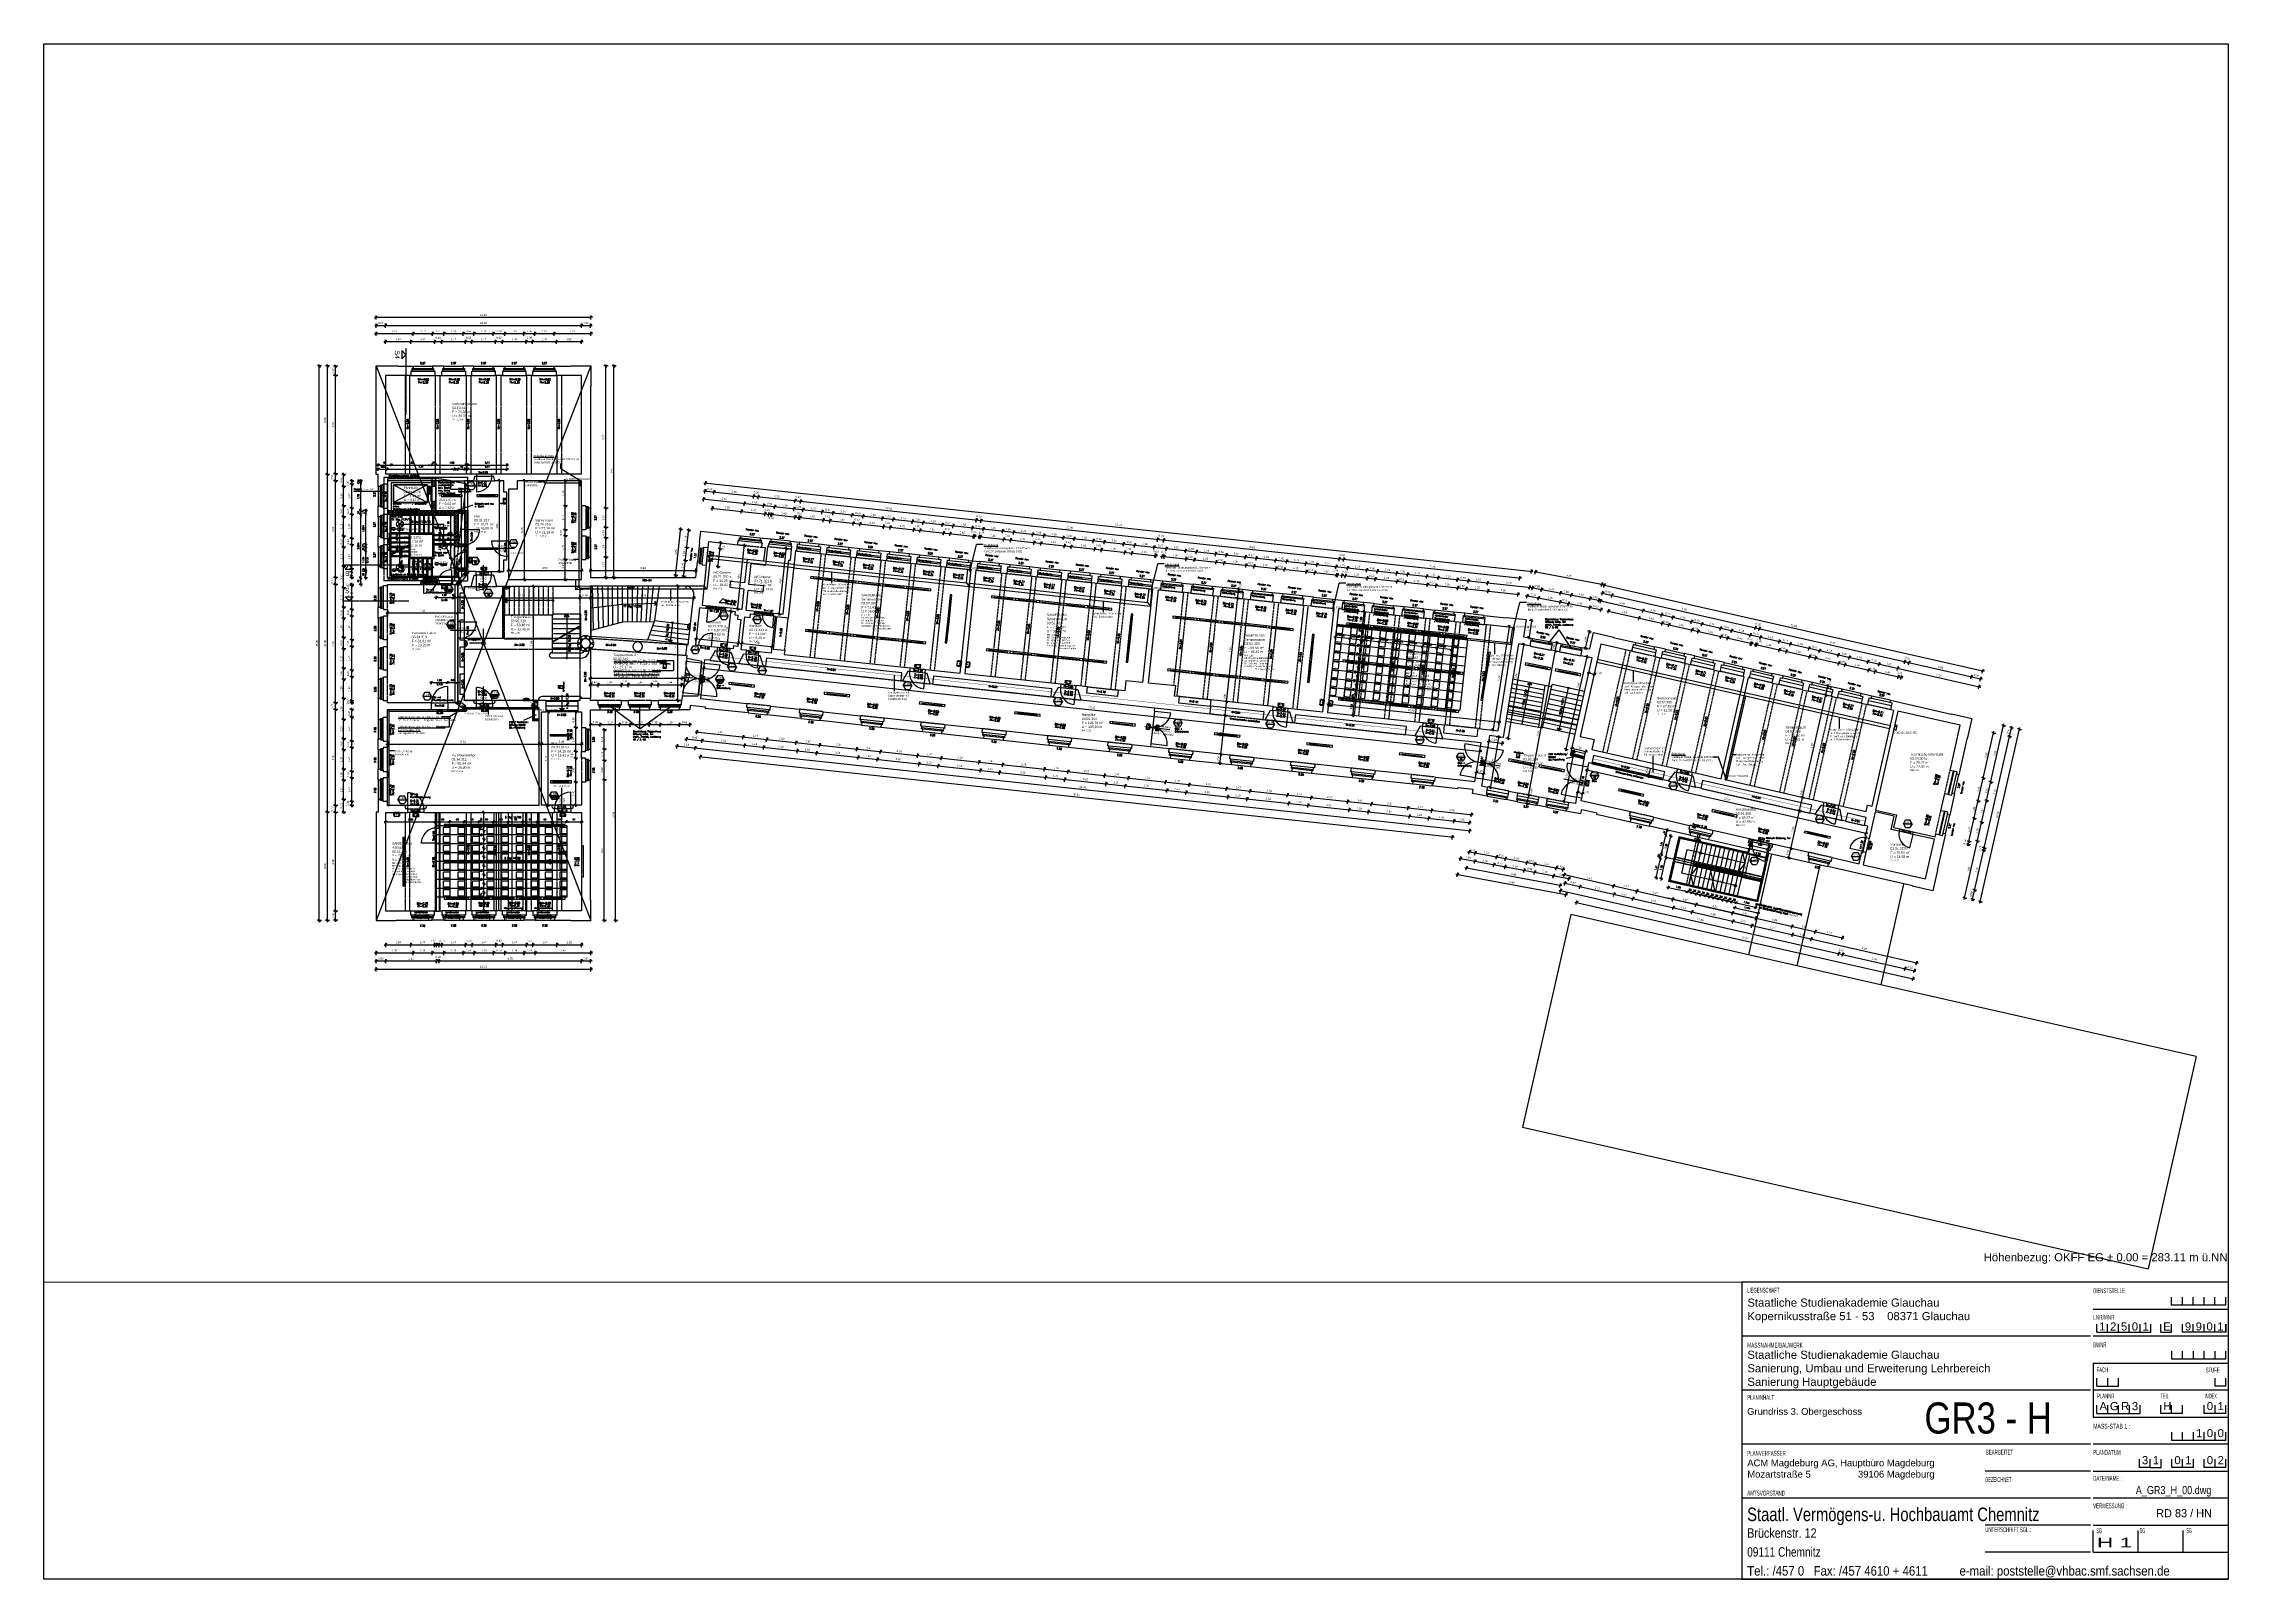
# Paper-space layout 'LayoutA3' of a CAD drawing. Header units: metres, sheet in millimetres. Extents: x 4 to 408, y 2 to 286.
# The model-space entities are those that its viewports show. They can reach past a viewport. Long polylines and large blocks are cut down to what shows.
import ezdxf
from ezdxf.enums import TextEntityAlignment as Align

# ---------------------------------------------------------------- set-up
doc = ezdxf.new("R2010")
doc.units = ezdxf.units.M
doc.header["$LTSCALE"] = 0.03
for name, pattern in [('AUSGEZOGEN', [0]), ('DASHED', [0]), ('DOT', [0]), ('G1', [0.18, 0.12, -0.06]), ('GESTRICHELT', [9, 6, -3]), ('STRICHLINIE', [19.05, 12.7, -6.35]), ('STRICHPUNKT', [24, 12, -6, 0, -6])]:
    doc.linetypes.add(name, pattern=pattern)
doc.layers.get('0').update_dxf_attribs({"linetype": 'CONTINUOUS'})
doc.layers.get('Defpoints').update_dxf_attribs({"linetype": 'CONTINUOUS'})
for name, color, linetype in [('1_Plankopf', 7, 'CONTINUOUS'), ('A_abriss', 44, '_ABBRUCH'), ('A_ACHSEN', 1, 'STRICHPUNKT'), ('A_ansicht', 9, 'CONTINUOUS'), ('A_ansicht_verdeckt', 8, 'STRICHLINIE'), ('A_Aufzug', 3, 'CONTINUOUS'), ('A_Bemaßung', 2, 'CONTINUOUS'), ('A_BRANDSCHUTZ', 10, 'CONTINUOUS'), ('A_EINFÜGEPUNKT', 2, 'CONTINUOUS'), ('A_Elektro', 1, 'CONTINUOUS'), ('A_fenster', 7, 'CONTINUOUS'), ('A_Gitterrost', 3, 'CONTINUOUS'), ('A_höhen', 3, 'CONTINUOUS'), ('A_MÖBEL', 1, 'CONTINUOUS'), ('A_NR_TÜR', 1, 'CONTINUOUS'), ('A_schraffur', 10, 'CONTINUOUS'), ('A_Stahl', 5, 'CONTINUOUS'), ('A_TECHNOLOGIE', 7, 'CONTINUOUS'), ('A_text', 5, 'CONTINUOUS'), ('A_treppe', 3, 'CONTINUOUS'), ('A_TREPPE_NEU', 3, 'CONTINUOUS'), ('A_treppe_V2', 3, 'CONTINUOUS'), ('A_trockenbau', 2, 'CONTINUOUS'), ('A_Tuer_neu', 1, 'CONTINUOUS'), ('A_Tuernummern', 1, 'CONTINUOUS'), ('A_TXT-TUER', 1, 'CONTINUOUS'), ('A_türen', 9, 'CONTINUOUS'), ('A_verdeckt', 8, 'STRICHLINIE'), ('A_wände', 6, 'CONTINUOUS'), ('A_WÄNDE_NEU', 6, 'CONTINUOUS'), ('CKBB0002', 4, 'CONTINUOUS'), ('CKMA0002', 2, 'CONTINUOUS'), ('E__DURCHBR', 2, 'CONTINUOUS'), ('E__LEUCHTEN', 6, 'AUSGEZOGEN'), ('E__VERSYS', 2, 'AUSGEZOGEN')]:
    doc.layers.add(name, color=color, linetype=linetype)
doc.styles.add('ARIAL', font='ARIAL.TTF')
doc.styles.add('arial-n', font='ARIALN.TTF')
doc.styles.add('BOLDSIMP_FNT', font='TXT', dxfattribs={"height": 1})
doc.styles.add('ISO9', font='iso8.shx', dxfattribs={"height": 0.12})
doc.styles.add('NORM', font='simplex.shx', dxfattribs={"width": 0.7, "bigfont": 'bigfont.shx'})
doc.styles.add('PITSIMP8', font='PITSIMP8.SHX')
doc.styles.add('SIMPLEX', font='simplex.shx', dxfattribs={"height": 0.1})
doc.styles.get("Standard").update_dxf_attribs({"font": 'ARIAL.TTF', "height": 1})
doc.linetypes.add('_ABBRUCH', pattern='A,25,[101,cadkon.shx,S=3.5,R=0,X=0,Y=0],25', length=50)
doc.dimstyles.get("Standard").update_dxf_attribs({"dimtxt": 0.1, "dimasz": 0.1, "dimexe": 0.1, "dimexo": 0, "dimgap": 0.1, "dimtad": 1, "dimdec": 4, "dimrnd": 0.0025, "dimzin": 0, "dimdsep": 46, "dimtxsty": 'SIMPLEX', "dimblk": 'DIMCROSS', "dimblk1": 'DIMCROSS', "dimblk2": 'DIMCROSS', "dimsah": 1, "dimcen": 2.5, "dimdle": 0.05, "dimclrd": 1, "dimclre": 1, "dimclrt": 6, "dimadec": 0, "dimazin": 0, "dimtfac": 1, "dimtdec": 4, "dimtmove": 2, "dimatfit": 3, "dimfxl": 1, "dimtvp": 1, "dimtolj": 1, "dimtzin": 0, "dimarcsym": 0})

# ---------------------------------------------------------------- blocks, each defined once
blk = doc.blocks.new('A$C699961ED')
at = {"layer": '1_Plankopf', "linetype": 'Continuous', "insert": (1.65, 8.43), "char_height": 2.5, "width": 81.002, "attachment_point": 1}
blk.add_mtext('\\fArial|b0|i0|c0|p34;ACM Magdeburg AG, Hauptbüro Magdeburg\\PMozartstraße 5                  39106 Magdeburg', dxfattribs=at)
blk = doc.blocks.new('SLASH1')
at = {"layer": 'A_Bemaßung', "color": 2, "linetype": 'Continuous'}
for p, q in [((0.07663, 0.07663), (-0.07319, -0.07319)), ((0, -0.14068), (0, 0.11466))]:
    blk.add_line(p, q, dxfattribs=at)
blk = doc.blocks.new('CA0300B2$')
at = {"color": 0, "linetype": 'AUSGEZOGEN'}
for p, q in [((0.17, 0), (-0.17, 0)), ((-0.17, 0), (-0.17, -0.03)), ((-0.17, 0), (-0.17, -0.2)), ((0.17, -0.03), (0.17, 0)), ((0.17, 0), (0.17, -0.2)), ((-0.17, -0.03), (-0.1, -0.03)), ((-0.17, -0.15), (-0.17, -0.03)), ((-0.17, -0.03), (0.17, -0.03)), ((-0.17, -0.15), (-0.17, -0.2)), ((-0.16, -0.24), (-0.17, -0.2)), ((-0.17, -0.2), (-0.17, -0.2)), ((-0.16, -0.24), (-0.12, -0.25)), ((-0.1, -0.03), (-0.15, -0.15)), ((-0.15, -0.17), (-0.15, -0.15)), ((-0.15, -0.2), (-0.15, -0.15)), ((-0.15, -0.17), (-0.15, -0.2)), ((-0.15, -0.2), (-0.12, -0.23)), ((-0.12, -0.23), (0.12, -0.23)), ((0.12, -0.25), (-0.12, -0.25)), ((-0.12, -0.25), (-0.12, -0.25)), ((-0.1, -0.03), (0.1, -0.03)), ((-0.01, -0.06), (-0.03, -0.08)), ((-0.01, -0.1), (-0.03, -0.08)), ((0.01, -0.06), (-0.01, -0.06)), ((0.01, -0.1), (-0.01, -0.1)), ((0.02, -0.08), (0.01, -0.06)), ((0.02, -0.08), (0.01, -0.1)), ((0.15, -0.15), (0.1, -0.03)), ((0.1, -0.03), (0.17, -0.03)), ((0.15, -0.03), (0.12, -0.03)), ((0.15, -0.2), (0.12, -0.23)), ((0.12, -0.25), (0.16, -0.24)), ((0.15, -0.17), (0.15, -0.15)), ((0.15, -0.2), (0.15, -0.15)), ((0.15, -0.17), (0.15, -0.2)), ((0.17, -0.2), (0.16, -0.24)), ((0.17, -0.03), (0.17, -0.15)), ((0.17, -0.15), (0.17, -0.2))]:
    blk.add_line(p, q, dxfattribs=at)
blk = doc.blocks.new('Aufzug')
at = {"layer": 'A_Aufzug', "color": 1, "linetype": 'GESTRICHELT'}
for p, q in [((2.74, 0.24), (-0.24, 0.24)), ((-0.24, 0.24), (-0.24, -1.94)), ((2.74, 0.03), (2.74, 0.24))]:
    blk.add_line(p, q, dxfattribs=at)
at = {"layer": 'A_Aufzug', "linetype": 'Continuous'}
for p, q in [((2.5, 0), (0, 0)), ((0, 0), (0, -1.7)), ((2.5, -1.7), (2.5, 0)), ((2.74, -1.94), (2.74, 0.03)), ((2.24, -0.12), (0.14, -0.12)), ((0.14, -0.12), (0.14, -1.22)), ((0.14, -1.22), (2.24, -1.22)), ((2.24, -1.22), (2.24, -0.12)), ((2.3, -0.23), (2.24, -0.23)), ((2.3, -0.68), (2.24, -0.68)), ((2.24, -0.68), (2.24, -1.13)), ((2.24, -1.13), (2.3, -1.13)), ((2.3, -0.23), (2.3, -0.68)), ((2.36, -0.23), (2.3, -0.23)), ((2.3, -1.13), (2.3, -0.68)), ((2.3, -0.68), (2.36, -0.68)), ((2.36, -0.68), (2.36, -0.23)), ((2.38, -0.23), (2.38, -0.68)), ((2.44, -0.23), (2.38, -0.23)), ((2.38, -0.68), (2.44, -0.68)), ((2.44, -0.68), (2.44, -0.23)), ((2.44, -0.23), (2.5, -0.23)), ((2.44, -0.68), (2.44, -1.13)), ((2.5, -0.68), (2.44, -0.68)), ((2.44, -1.13), (2.5, -1.13)), ((2.74, -0.23), (2.5, -0.23)), ((2.5, -1.13), (2.74, -1.13)), ((-0.24, -1.94), (2.74, -1.94)), ((0, -1.7), (2.5, -1.7))]:
    blk.add_line(p, q, dxfattribs=at)
blk = doc.blocks.new('DIMCROSS')
at = {"color": 0, "linetype": 'ByBlock'}
blk.add_line((-1, 0), (1, 0), dxfattribs=at)
at = {"linetype": 'ByBlock'}
blk.add_line((-0.707107, -0.707107), (0.707107, 0.707107), dxfattribs=at)
blk = doc.blocks.new('*D53')
at = {"layer": 'CKMA0002', "color": 1, "lineweight": -2}
for p, q in [((-275.59, 1056.17), (-275.64, 1055.97)), ((-275.52, 1056.05), (-274.73, 1055.87)), ((-274.61, 1055.95), (-274.65, 1055.75))]:
    blk.add_line(p, q, dxfattribs=at)
at = {"layer": 'Defpoints', "color": 0}
for p in [(-275.55, 1056.35), (-274.57, 1056.12), (-274.63, 1055.85)]:
    blk.add_point(p, dxfattribs=at)
at = {"layer": 'CKMA0002', "color": 1, "lineweight": -2, "xscale": 0.1, "yscale": 0.1, "zscale": 0.1}
for p, rotation in [((-275.62, 1056.07), 167.2201868080565), ((-274.63, 1055.85), 347.2201868080565)]:
    blk.add_blockref('DIMCROSS', p, dxfattribs=dict(at, rotation=rotation))
at = {"layer": 'CKMA0002', "color": 6, "insert": (-275.09, 1056.11), "char_height": 0.1, "attachment_point": 5, "rotation": 347.2202, "style": 'SIMPLEX'}
blk.add_mtext('\\A1;1.01{\\A1\\H0.7x\\S;}', dxfattribs=at)
blk = doc.blocks.new('*D57')
at = {"layer": 'CKMA0002', "color": 1, "linetype": 'Continuous', "lineweight": -2}
for p, q in [((-360.3, 1079.43), (-360.3, 1079.63)), ((-360.2, 1079.53), (-359.6, 1079.53)), ((-359.5, 1079.48), (-359.5, 1079.63))]:
    blk.add_line(p, q, dxfattribs=at)
at = {"layer": 'Defpoints', "color": 0, "linetype": 'Continuous'}
for p in [(-359.5, 1079.53), (-360.3, 1077.48), (-359.5, 1077.53)]:
    blk.add_point(p, dxfattribs=at)
at = {"layer": 'CKMA0002', "color": 1, "linetype": 'Continuous', "lineweight": -2, "xscale": 0.1, "yscale": 0.1, "zscale": 0.1, "rotation": 180}
blk.add_blockref('DIMCROSS', (-360.3, 1079.53), dxfattribs=at)
at = {"layer": 'CKMA0002', "color": 1, "linetype": 'Continuous', "lineweight": -2, "xscale": 0.1, "yscale": 0.1, "zscale": 0.1}
blk.add_blockref('DIMCROSS', (-359.5, 1079.53), dxfattribs=at)
at = {"layer": 'CKMA0002', "color": 3, "linetype": 'Continuous', "insert": (-359.9, 1079.68), "char_height": 0.1, "attachment_point": 5, "style": 'SIMPLEX'}
blk.add_mtext('\\A1;80{\\A1\\H0.7x\\S;}', dxfattribs=at)
blk = doc.blocks.new('*D58')
at = {"layer": 'CKMA0002', "color": 1, "linetype": 'Continuous', "lineweight": -2}
for p, q in [((-359.4, 1079.53), (-357.1, 1079.53)), ((-357, 1079.48), (-357, 1079.63))]:
    blk.add_line(p, q, dxfattribs=at)
at = {"layer": 'Defpoints', "color": 0, "linetype": 'Continuous'}
for p in [(-357, 1079.53), (-359.5, 1077.53), (-357, 1077.53)]:
    blk.add_point(p, dxfattribs=at)
at = {"layer": 'CKMA0002', "color": 1, "linetype": 'Continuous', "lineweight": -2, "xscale": 0.1, "yscale": 0.1, "zscale": 0.1, "rotation": 180}
blk.add_blockref('DIMCROSS', (-359.5, 1079.53), dxfattribs=at)
at = {"layer": 'CKMA0002', "color": 1, "linetype": 'Continuous', "lineweight": -2, "xscale": 0.1, "yscale": 0.1, "zscale": 0.1}
blk.add_blockref('DIMCROSS', (-357, 1079.53), dxfattribs=at)
at = {"layer": 'CKMA0002', "color": 3, "linetype": 'Continuous', "insert": (-358.25, 1079.68), "char_height": 0.1, "attachment_point": 5, "style": 'SIMPLEX'}
blk.add_mtext('\\A1;2.50{\\A1\\H0.7x\\S;}', dxfattribs=at)
blk = doc.blocks.new('*D59')
at = {"layer": 'CKMA0002', "color": 1, "linetype": 'Continuous', "lineweight": -2}
for p, q in [((-357.1, 1079.53), (-357.2, 1079.53)), ((-357, 1079.53), (-356.76, 1079.53)), ((-356.76, 1079.48), (-356.76, 1079.63)), ((-356.66, 1079.53), (-356.56, 1079.53))]:
    blk.add_line(p, q, dxfattribs=at)
at = {"layer": 'Defpoints', "color": 0, "linetype": 'Continuous'}
for p in [(-356.76, 1079.53), (-356.76, 1077.75), (-357, 1077.53)]:
    blk.add_point(p, dxfattribs=at)
at = {"layer": 'CKMA0002', "color": 1, "linetype": 'Continuous', "lineweight": -2, "xscale": 0.1, "yscale": 0.1, "zscale": 0.1}
blk.add_blockref('DIMCROSS', (-357, 1079.53), dxfattribs=at)
at = {"layer": 'CKMA0002', "color": 1, "linetype": 'Continuous', "lineweight": -2, "xscale": 0.1, "yscale": 0.1, "zscale": 0.1, "rotation": 180}
blk.add_blockref('DIMCROSS', (-356.76, 1079.53), dxfattribs=at)
at = {"layer": 'CKMA0002', "color": 3, "linetype": 'Continuous', "insert": (-356.88, 1079.68), "char_height": 0.1, "attachment_point": 5, "style": 'SIMPLEX'}
blk.add_mtext('\\A1;24{\\A1\\H0.7x\\S;}', dxfattribs=at)
blk = doc.blocks.new('*D60')
at = {"layer": 'CKMA0002', "color": 1, "linetype": 'Continuous', "lineweight": -2}
for p, q in [((-356.66, 1079.53), (-354.88, 1079.53)), ((-354.78, 1079.48), (-354.78, 1079.63))]:
    blk.add_line(p, q, dxfattribs=at)
at = {"layer": 'Defpoints', "color": 0, "linetype": 'Continuous'}
for p in [(-354.78, 1079.53), (-356.76, 1077.75), (-354.78, 1076.73)]:
    blk.add_point(p, dxfattribs=at)
at = {"layer": 'CKMA0002', "color": 1, "linetype": 'Continuous', "lineweight": -2, "xscale": 0.1, "yscale": 0.1, "zscale": 0.1, "rotation": 180}
blk.add_blockref('DIMCROSS', (-356.76, 1079.53), dxfattribs=at)
at = {"layer": 'CKMA0002', "color": 1, "linetype": 'Continuous', "lineweight": -2, "xscale": 0.1, "yscale": 0.1, "zscale": 0.1}
blk.add_blockref('DIMCROSS', (-354.78, 1079.53), dxfattribs=at)
at = {"layer": 'CKMA0002', "color": 3, "linetype": 'Continuous', "insert": (-355.77, 1079.68), "char_height": 0.1, "attachment_point": 5, "style": 'SIMPLEX'}
blk.add_mtext('\\A1;1.98{\\A1\\H0.7x\\S;}', dxfattribs=at)
blk = doc.blocks.new('*D61')
at = {"layer": 'CKMA0002', "color": 1, "linetype": 'Continuous', "lineweight": -2}
for p, q in [((-354.68, 1079.53), (-352.47, 1079.53)), ((-352.37, 1079.43), (-352.37, 1079.63))]:
    blk.add_line(p, q, dxfattribs=at)
at = {"layer": 'Defpoints', "color": 0, "linetype": 'Continuous'}
for p in [(-352.37, 1079.53), (-354.78, 1076.73), (-352.37, 1076.81)]:
    blk.add_point(p, dxfattribs=at)
at = {"layer": 'CKMA0002', "color": 1, "linetype": 'Continuous', "lineweight": -2, "xscale": 0.1, "yscale": 0.1, "zscale": 0.1, "rotation": 180}
blk.add_blockref('DIMCROSS', (-354.78, 1079.53), dxfattribs=at)
at = {"layer": 'CKMA0002', "color": 1, "linetype": 'Continuous', "lineweight": -2, "xscale": 0.1, "yscale": 0.1, "zscale": 0.1}
blk.add_blockref('DIMCROSS', (-352.37, 1079.53), dxfattribs=at)
at = {"layer": 'CKMA0002', "color": 3, "linetype": 'Continuous', "insert": (-353.58, 1079.68), "char_height": 0.1, "attachment_point": 5, "style": 'SIMPLEX'}
blk.add_mtext('\\A1;2.41{\\A1\\H0.7x\\S;}', dxfattribs=at)
blk = doc.blocks.new('*D62')
at = {"layer": 'CKMA0002', "color": 1, "linetype": 'Continuous', "lineweight": -2}
for p, q in [((-360.3, 1079.17), (-360.3, 1079.37)), ((-360.2, 1079.27), (-359.84, 1079.27)), ((-359.74, 1079.22), (-359.74, 1079.37))]:
    blk.add_line(p, q, dxfattribs=at)
at = {"layer": 'Defpoints', "color": 0, "linetype": 'Continuous'}
for p in [(-359.74, 1079.27), (-360.3, 1078.08), (-359.74, 1078.13)]:
    blk.add_point(p, dxfattribs=at)
at = {"layer": 'CKMA0002', "color": 1, "linetype": 'Continuous', "lineweight": -2, "xscale": 0.1, "yscale": 0.1, "zscale": 0.1, "rotation": 180}
blk.add_blockref('DIMCROSS', (-360.3, 1079.27), dxfattribs=at)
at = {"layer": 'CKMA0002', "color": 1, "linetype": 'Continuous', "lineweight": -2, "xscale": 0.1, "yscale": 0.1, "zscale": 0.1}
blk.add_blockref('DIMCROSS', (-359.74, 1079.27), dxfattribs=at)
at = {"layer": 'CKMA0002', "color": 3, "linetype": 'Continuous', "insert": (-360.02, 1079.42), "char_height": 0.1, "attachment_point": 5, "style": 'SIMPLEX'}
blk.add_mtext('\\A1;56{\\A1\\H0.7x\\S5;}', dxfattribs=at)
blk = doc.blocks.new('*D63')
at = {"layer": 'CKMA0002', "color": 1, "linetype": 'Continuous', "lineweight": -2}
for p, q in [((-359.64, 1079.27), (-355.7, 1079.27)), ((-355.6, 1079.22), (-355.6, 1079.37))]:
    blk.add_line(p, q, dxfattribs=at)
at = {"layer": 'Defpoints', "color": 0, "linetype": 'Continuous'}
for p in [(-355.6, 1079.27), (-359.74, 1078.13), (-355.6, 1076.26)]:
    blk.add_point(p, dxfattribs=at)
at = {"layer": 'CKMA0002', "color": 1, "linetype": 'Continuous', "lineweight": -2, "xscale": 0.1, "yscale": 0.1, "zscale": 0.1, "rotation": 180}
blk.add_blockref('DIMCROSS', (-359.74, 1079.27), dxfattribs=at)
at = {"layer": 'CKMA0002', "color": 1, "linetype": 'Continuous', "lineweight": -2, "xscale": 0.1, "yscale": 0.1, "zscale": 0.1}
blk.add_blockref('DIMCROSS', (-355.6, 1079.27), dxfattribs=at)
at = {"layer": 'CKMA0002', "color": 3, "linetype": 'Continuous', "insert": (-357.67, 1079.42), "char_height": 0.1, "attachment_point": 5, "style": 'SIMPLEX'}
blk.add_mtext('\\A1;4.14{\\A1\\H0.7x\\S;}', dxfattribs=at)
blk = doc.blocks.new('*D64')
at = {"layer": 'CKMA0002', "color": 1, "linetype": 'Continuous', "lineweight": -2}
for p, q in [((-355.7, 1079.27), (-355.8, 1079.27)), ((-355.6, 1079.27), (-355.36, 1079.27)), ((-355.36, 1079.22), (-355.36, 1079.37)), ((-355.26, 1079.27), (-355.16, 1079.27))]:
    blk.add_line(p, q, dxfattribs=at)
at = {"layer": 'Defpoints', "color": 0, "linetype": 'Continuous'}
for p in [(-355.36, 1079.27), (-355.6, 1076.26), (-355.36, 1076.26)]:
    blk.add_point(p, dxfattribs=at)
at = {"layer": 'CKMA0002', "color": 1, "linetype": 'Continuous', "lineweight": -2, "xscale": 0.1, "yscale": 0.1, "zscale": 0.1}
blk.add_blockref('DIMCROSS', (-355.6, 1079.27), dxfattribs=at)
at = {"layer": 'CKMA0002', "color": 1, "linetype": 'Continuous', "lineweight": -2, "xscale": 0.1, "yscale": 0.1, "zscale": 0.1, "rotation": 180}
blk.add_blockref('DIMCROSS', (-355.36, 1079.27), dxfattribs=at)
at = {"layer": 'CKMA0002', "color": 3, "linetype": 'Continuous', "insert": (-355.48, 1079.27), "char_height": 0.1, "attachment_point": 5, "style": 'SIMPLEX'}
blk.add_mtext('\\A1;24{\\A1\\H0.7x\\S;}', dxfattribs=at)
blk = doc.blocks.new('*D65')
at = {"layer": 'CKMA0002', "color": 1, "linetype": 'Continuous', "lineweight": -2}
for p, q in [((-355.26, 1079.27), (-355.06, 1079.27)), ((-354.96, 1079.22), (-354.96, 1079.37))]:
    blk.add_line(p, q, dxfattribs=at)
at = {"layer": 'Defpoints', "color": 0, "linetype": 'Continuous'}
for p in [(-354.96, 1079.27), (-355.36, 1076.26), (-354.96, 1076.22)]:
    blk.add_point(p, dxfattribs=at)
at = {"layer": 'CKMA0002', "color": 1, "linetype": 'Continuous', "lineweight": -2, "xscale": 0.1, "yscale": 0.1, "zscale": 0.1, "rotation": 180}
blk.add_blockref('DIMCROSS', (-355.36, 1079.27), dxfattribs=at)
at = {"layer": 'CKMA0002', "color": 1, "linetype": 'Continuous', "lineweight": -2, "xscale": 0.1, "yscale": 0.1, "zscale": 0.1}
blk.add_blockref('DIMCROSS', (-354.96, 1079.27), dxfattribs=at)
at = {"layer": 'CKMA0002', "color": 3, "linetype": 'Continuous', "insert": (-355.16, 1079.42), "char_height": 0.1, "attachment_point": 5, "style": 'SIMPLEX'}
blk.add_mtext('\\A1;40{\\A1\\H0.7x\\S;}', dxfattribs=at)
blk = doc.blocks.new('*D66')
at = {"layer": 'CKMA0002', "color": 1, "linetype": 'Continuous', "lineweight": -2}
for p, q in [((-355.06, 1079.27), (-355.16, 1079.27)), ((-354.96, 1079.27), (-354.78, 1079.27)), ((-354.78, 1079.22), (-354.78, 1079.37)), ((-354.68, 1079.27), (-354.58, 1079.27))]:
    blk.add_line(p, q, dxfattribs=at)
at = {"layer": 'Defpoints', "color": 0, "linetype": 'Continuous'}
for p in [(-354.78, 1079.27), (-354.96, 1076.22), (-354.78, 1076.22)]:
    blk.add_point(p, dxfattribs=at)
at = {"layer": 'CKMA0002', "color": 1, "linetype": 'Continuous', "lineweight": -2, "xscale": 0.1, "yscale": 0.1, "zscale": 0.1}
blk.add_blockref('DIMCROSS', (-354.96, 1079.27), dxfattribs=at)
at = {"layer": 'CKMA0002', "color": 1, "linetype": 'Continuous', "lineweight": -2, "xscale": 0.1, "yscale": 0.1, "zscale": 0.1, "rotation": 180}
blk.add_blockref('DIMCROSS', (-354.78, 1079.27), dxfattribs=at)
at = {"layer": 'CKMA0002', "color": 3, "linetype": 'Continuous', "insert": (-354.87, 1079.57), "char_height": 0.1, "attachment_point": 5, "style": 'SIMPLEX'}
blk.add_mtext('\\A1;17{\\A1\\H0.7x\\S5;}', dxfattribs=at)
blk = doc.blocks.new('*D67')
at = {"layer": 'CKMA0002', "color": 1, "linetype": 'Continuous', "lineweight": -2}
for p, q in [((-354.68, 1079.27), (-352.47, 1079.27)), ((-352.37, 1079.17), (-352.37, 1079.37))]:
    blk.add_line(p, q, dxfattribs=at)
at = {"layer": 'Defpoints', "color": 0, "linetype": 'Continuous'}
for p in [(-352.37, 1079.27), (-352.37, 1076.59), (-354.78, 1076.22)]:
    blk.add_point(p, dxfattribs=at)
at = {"layer": 'CKMA0002', "color": 1, "linetype": 'Continuous', "lineweight": -2, "xscale": 0.1, "yscale": 0.1, "zscale": 0.1, "rotation": 180}
blk.add_blockref('DIMCROSS', (-354.78, 1079.27), dxfattribs=at)
at = {"layer": 'CKMA0002', "color": 1, "linetype": 'Continuous', "lineweight": -2, "xscale": 0.1, "yscale": 0.1, "zscale": 0.1}
blk.add_blockref('DIMCROSS', (-352.37, 1079.27), dxfattribs=at)
at = {"layer": 'CKMA0002', "color": 3, "linetype": 'Continuous', "insert": (-353.58, 1079.42), "char_height": 0.1, "attachment_point": 5, "style": 'SIMPLEX'}
blk.add_mtext('\\A1;2.41{\\A1\\H0.7x\\S;}', dxfattribs=at)
blk = doc.blocks.new('*D68')
at = {"layer": 'CKMA0002', "color": 1, "linetype": 'Continuous', "lineweight": -2}
for p, q in [((-361.33, 1072.58), (-361.48, 1072.58)), ((-361.38, 1072.26), (-361.38, 1072.48)), ((-361.28, 1072.16), (-361.48, 1072.16))]:
    blk.add_line(p, q, dxfattribs=at)
at = {"layer": 'Defpoints', "color": 0, "linetype": 'Continuous'}
for p in [(-361.38, 1072.58), (-358.25, 1072.58), (-358.2, 1072.16)]:
    blk.add_point(p, dxfattribs=at)
at = {"layer": 'CKMA0002', "color": 1, "linetype": 'Continuous', "lineweight": -2, "xscale": 0.1, "yscale": 0.1, "zscale": 0.1}
for p, rotation in [((-361.38, 1072.58), 90), ((-361.38, 1072.16), 270)]:
    blk.add_blockref('DIMCROSS', p, dxfattribs=dict(at, rotation=rotation))
at = {"layer": 'CKMA0002', "color": 3, "linetype": 'Continuous', "insert": (-361.53, 1072.37), "char_height": 0.1, "attachment_point": 5, "rotation": 90, "style": 'SIMPLEX'}
blk.add_mtext('\\A1;42{\\A1\\H0.7x\\S;}', dxfattribs=at)
blk = doc.blocks.new('*D69')
at = {"layer": 'CKMA0002', "color": 1, "linetype": 'Continuous', "lineweight": -2}
for p, q in [((-361.33, 1076.49), (-361.48, 1076.49)), ((-361.38, 1072.68), (-361.38, 1076.39))]:
    blk.add_line(p, q, dxfattribs=at)
at = {"layer": 'Defpoints', "color": 0, "linetype": 'Continuous'}
for p in [(-361.38, 1076.49), (-356.42, 1076.49), (-358.25, 1072.58)]:
    blk.add_point(p, dxfattribs=at)
at = {"layer": 'CKMA0002', "color": 1, "linetype": 'Continuous', "lineweight": -2, "xscale": 0.1, "yscale": 0.1, "zscale": 0.1}
for p, rotation in [((-361.38, 1076.49), 90), ((-361.38, 1072.58), 270)]:
    blk.add_blockref('DIMCROSS', p, dxfattribs=dict(at, rotation=rotation))
at = {"layer": 'CKMA0002', "color": 3, "linetype": 'Continuous', "insert": (-361.53, 1074.54), "char_height": 0.1, "attachment_point": 5, "rotation": 90, "style": 'SIMPLEX'}
blk.add_mtext('\\A1;3.90{\\A1\\H0.7x\\S75;}', dxfattribs=at)
blk = doc.blocks.new('*D70')
at = {"layer": 'CKMA0002', "color": 1, "linetype": 'Continuous', "lineweight": -2}
for p, q in [((-361.33, 1076.73), (-361.48, 1076.73)), ((-361.38, 1076.83), (-361.38, 1076.93)), ((-361.38, 1076.49), (-361.38, 1076.73)), ((-361.38, 1076.39), (-361.38, 1076.29))]:
    blk.add_line(p, q, dxfattribs=at)
at = {"layer": 'Defpoints', "color": 0, "linetype": 'Continuous'}
for p in [(-361.38, 1076.73), (-358.15, 1076.73), (-356.42, 1076.49)]:
    blk.add_point(p, dxfattribs=at)
at = {"layer": 'CKMA0002', "color": 1, "linetype": 'Continuous', "lineweight": -2, "xscale": 0.1, "yscale": 0.1, "zscale": 0.1}
for p, rotation in [((-361.38, 1076.73), 270), ((-361.38, 1076.49), 90)]:
    blk.add_blockref('DIMCROSS', p, dxfattribs=dict(at, rotation=rotation))
at = {"layer": 'CKMA0002', "color": 3, "linetype": 'Continuous', "insert": (-361.53, 1076.61), "char_height": 0.1, "attachment_point": 5, "rotation": 90, "style": 'SIMPLEX'}
blk.add_mtext('\\A1;24{\\A1\\H0.7x\\S;}', dxfattribs=at)
blk = doc.blocks.new('*D71')
at = {"layer": 'CKMA0002', "color": 1, "linetype": 'Continuous', "lineweight": -2}
for p, q in [((-361.33, 1078.43), (-361.48, 1078.43)), ((-361.38, 1076.83), (-361.38, 1078.33))]:
    blk.add_line(p, q, dxfattribs=at)
at = {"layer": 'Defpoints', "color": 0, "linetype": 'Continuous'}
for p in [(-361.38, 1078.43), (-358.02, 1078.43), (-358.15, 1076.73)]:
    blk.add_point(p, dxfattribs=at)
at = {"layer": 'CKMA0002', "color": 1, "linetype": 'Continuous', "lineweight": -2, "xscale": 0.1, "yscale": 0.1, "zscale": 0.1}
for p, rotation in [((-361.38, 1078.43), 90), ((-361.38, 1076.73), 270)]:
    blk.add_blockref('DIMCROSS', p, dxfattribs=dict(at, rotation=rotation))
at = {"layer": 'CKMA0002', "color": 3, "linetype": 'Continuous', "insert": (-361.53, 1077.58), "char_height": 0.1, "attachment_point": 5, "rotation": 90, "style": 'SIMPLEX'}
blk.add_mtext('\\A1;1.70{\\A1\\H0.7x\\S;}', dxfattribs=at)
blk = doc.blocks.new('*D72')
at = {"layer": 'CKMA0002', "color": 1, "linetype": 'Continuous', "lineweight": -2}
for p, q in [((-361.28, 1078.55), (-361.48, 1078.55)), ((-361.38, 1078.43), (-361.38, 1078.55)), ((-361.38, 1078.43), (-361.38, 1078.43)), ((-361.38, 1078.43), (-361.38, 1078.43))]:
    blk.add_line(p, q, dxfattribs=at)
at = {"layer": 'Defpoints', "color": 0, "linetype": 'Continuous'}
for p in [(-361.38, 1078.55), (-358.02, 1078.43), (-356.29, 1078.55)]:
    blk.add_point(p, dxfattribs=at)
at = {"layer": 'CKMA0002', "color": 1, "linetype": 'Continuous', "lineweight": -2, "xscale": 0.1, "yscale": 0.1, "zscale": 0.1}
for p, rotation in [((-361.38, 1078.55), 270), ((-361.38, 1078.43), 90)]:
    blk.add_blockref('DIMCROSS', p, dxfattribs=dict(at, rotation=rotation))
at = {"layer": 'CKMA0002', "color": 3, "linetype": 'Continuous', "insert": (-361.53, 1078.49), "char_height": 0.1, "attachment_point": 5, "rotation": 90, "style": 'SIMPLEX'}
blk.add_mtext('\\A1;12{\\A1\\H0.7x\\S25;}', dxfattribs=at)
blk = doc.blocks.new('*D73')
at = {"layer": 'CKMA0002', "color": 1, "linetype": 'Continuous', "lineweight": -2}
for p, q in [((-361.02, 1072.97), (-361.17, 1072.97)), ((-360.97, 1072.58), (-361.17, 1072.58)), ((-361.07, 1072.58), (-361.07, 1072.97)), ((-361.07, 1072.58), (-361.07, 1072.58)), ((-361.07, 1072.58), (-361.07, 1072.58))]:
    blk.add_line(p, q, dxfattribs=at)
at = {"layer": 'Defpoints', "color": 0, "linetype": 'Continuous'}
for p in [(-361.07, 1072.97), (-354.49, 1072.97), (-354.44, 1072.58)]:
    blk.add_point(p, dxfattribs=at)
at = {"layer": 'CKMA0002', "color": 1, "linetype": 'Continuous', "lineweight": -2, "xscale": 0.1, "yscale": 0.1, "zscale": 0.1}
for p, rotation in [((-361.07, 1072.97), 270), ((-361.07, 1072.58), 90)]:
    blk.add_blockref('DIMCROSS', p, dxfattribs=dict(at, rotation=rotation))
at = {"layer": 'CKMA0002', "color": 3, "linetype": 'Continuous', "insert": (-361.22, 1072.78), "char_height": 0.1, "attachment_point": 5, "rotation": 90, "style": 'SIMPLEX'}
blk.add_mtext('\\A1;39{\\A1\\H0.7x\\S;}', dxfattribs=at)
blk = doc.blocks.new('*D74')
at = {"layer": 'CKMA0002', "color": 1, "linetype": 'Continuous', "lineweight": -2}
for p, q in [((-361.02, 1073.1), (-361.17, 1073.1)), ((-361.07, 1073.2), (-361.07, 1073.3)), ((-361.07, 1072.97), (-361.07, 1073.1)), ((-361.07, 1072.87), (-361.07, 1072.77))]:
    blk.add_line(p, q, dxfattribs=at)
at = {"layer": 'Defpoints', "color": 0, "linetype": 'Continuous'}
for p in [(-361.07, 1073.1), (-355.44, 1073.1), (-354.49, 1072.97)]:
    blk.add_point(p, dxfattribs=at)
at = {"layer": 'CKMA0002', "color": 1, "linetype": 'Continuous', "lineweight": -2, "xscale": 0.1, "yscale": 0.1, "zscale": 0.1}
for p, rotation in [((-361.07, 1073.1), 270), ((-361.07, 1072.97), 90)]:
    blk.add_blockref('DIMCROSS', p, dxfattribs=dict(at, rotation=rotation))
at = {"layer": 'CKMA0002', "color": 3, "linetype": 'Continuous', "insert": (-361.22, 1073.04), "char_height": 0.1, "attachment_point": 5, "rotation": 90, "style": 'SIMPLEX'}
blk.add_mtext('\\A1;12{\\A1\\H0.7x\\S5;}', dxfattribs=at)
blk = doc.blocks.new('*D75')
at = {"layer": 'CKMA0002', "color": 1, "linetype": 'Continuous', "lineweight": -2}
for p, q in [((-361.02, 1074.23), (-361.17, 1074.23)), ((-361.07, 1073.2), (-361.07, 1074.13))]:
    blk.add_line(p, q, dxfattribs=at)
at = {"layer": 'Defpoints', "color": 0, "linetype": 'Continuous'}
for p in [(-361.07, 1074.23), (-354.78, 1074.23), (-355.44, 1073.1)]:
    blk.add_point(p, dxfattribs=at)
at = {"layer": 'CKMA0002', "color": 1, "linetype": 'Continuous', "lineweight": -2, "xscale": 0.1, "yscale": 0.1, "zscale": 0.1}
for p, rotation in [((-361.07, 1074.23), 90), ((-361.07, 1073.1), 270)]:
    blk.add_blockref('DIMCROSS', p, dxfattribs=dict(at, rotation=rotation))
at = {"layer": 'CKMA0002', "color": 3, "linetype": 'Continuous', "insert": (-361.22, 1073.67), "char_height": 0.1, "attachment_point": 5, "rotation": 90, "style": 'SIMPLEX'}
blk.add_mtext('\\A1;1.13{\\A1\\H0.7x\\S5;}', dxfattribs=at)
blk = doc.blocks.new('*D76')
at = {"layer": 'CKMA0002', "color": 1, "linetype": 'Continuous', "lineweight": -2}
for p, q in [((-361.02, 1074.48), (-361.17, 1074.48)), ((-361.07, 1074.58), (-361.07, 1074.68)), ((-361.07, 1074.23), (-361.07, 1074.48)), ((-361.07, 1074.13), (-361.07, 1074.03))]:
    blk.add_line(p, q, dxfattribs=at)
at = {"layer": 'Defpoints', "color": 0, "linetype": 'Continuous'}
for p in [(-361.07, 1074.48), (-355.29, 1074.48), (-354.78, 1074.23)]:
    blk.add_point(p, dxfattribs=at)
at = {"layer": 'CKMA0002', "color": 1, "linetype": 'Continuous', "lineweight": -2, "xscale": 0.1, "yscale": 0.1, "zscale": 0.1}
for p, rotation in [((-361.07, 1074.48), 270), ((-361.07, 1074.23), 90)]:
    blk.add_blockref('DIMCROSS', p, dxfattribs=dict(at, rotation=rotation))
at = {"layer": 'CKMA0002', "color": 3, "linetype": 'Continuous', "insert": (-361.22, 1074.36), "char_height": 0.1, "attachment_point": 5, "rotation": 90, "style": 'SIMPLEX'}
blk.add_mtext('\\A1;25{\\A1\\H0.7x\\S;}', dxfattribs=at)
blk = doc.blocks.new('*D77')
at = {"layer": 'CKMA0002', "color": 1, "linetype": 'Continuous', "lineweight": -2}
for p, q in [((-361.02, 1074.66), (-361.17, 1074.66)), ((-361.07, 1074.76), (-361.07, 1074.86)), ((-361.07, 1074.48), (-361.07, 1074.66)), ((-361.07, 1074.38), (-361.07, 1074.28))]:
    blk.add_line(p, q, dxfattribs=at)
at = {"layer": 'Defpoints', "color": 0, "linetype": 'Continuous'}
for p in [(-361.07, 1074.66), (-355.29, 1074.48), (-355.22, 1074.66)]:
    blk.add_point(p, dxfattribs=at)
at = {"layer": 'CKMA0002', "color": 1, "linetype": 'Continuous', "lineweight": -2, "xscale": 0.1, "yscale": 0.1, "zscale": 0.1}
for p, rotation in [((-361.07, 1074.66), 270), ((-361.07, 1074.48), 90)]:
    blk.add_blockref('DIMCROSS', p, dxfattribs=dict(at, rotation=rotation))
at = {"layer": 'CKMA0002', "color": 3, "linetype": 'Continuous', "insert": (-361.22, 1074.57), "char_height": 0.1, "attachment_point": 5, "rotation": 90, "style": 'SIMPLEX'}
blk.add_mtext('\\A1;17{\\A1\\H0.7x\\S5;}', dxfattribs=at)
blk = doc.blocks.new('*D78')
at = {"layer": 'CKMA0002', "color": 1, "linetype": 'Continuous', "lineweight": -2}
for p, q in [((-361.02, 1076.56), (-361.17, 1076.56)), ((-361.07, 1074.76), (-361.07, 1076.46))]:
    blk.add_line(p, q, dxfattribs=at)
at = {"layer": 'Defpoints', "color": 0, "linetype": 'Continuous'}
for p in [(-361.07, 1076.56), (-355.35, 1076.56), (-355.22, 1074.66)]:
    blk.add_point(p, dxfattribs=at)
at = {"layer": 'CKMA0002', "color": 1, "linetype": 'Continuous', "lineweight": -2, "xscale": 0.1, "yscale": 0.1, "zscale": 0.1}
for p, rotation in [((-361.07, 1076.56), 90), ((-361.07, 1074.66), 270)]:
    blk.add_blockref('DIMCROSS', p, dxfattribs=dict(at, rotation=rotation))
at = {"layer": 'CKMA0002', "color": 3, "linetype": 'Continuous', "insert": (-361.22, 1075.61), "char_height": 0.1, "attachment_point": 5, "rotation": 90, "style": 'SIMPLEX'}
blk.add_mtext('\\A1;1.89{\\A1\\H0.7x\\S75;}', dxfattribs=at)
blk = doc.blocks.new('*D79')
at = {"layer": 'CKMA0002', "color": 1, "linetype": 'Continuous', "lineweight": -2}
for p, q in [((-360.97, 1076.73), (-361.17, 1076.73)), ((-361.07, 1076.56), (-361.07, 1076.73)), ((-361.07, 1076.56), (-361.07, 1076.56)), ((-361.07, 1076.56), (-361.07, 1076.56))]:
    blk.add_line(p, q, dxfattribs=at)
at = {"layer": 'Defpoints', "color": 0, "linetype": 'Continuous'}
for p in [(-361.07, 1076.73), (-355.35, 1076.56), (-354.78, 1076.73)]:
    blk.add_point(p, dxfattribs=at)
at = {"layer": 'CKMA0002', "color": 1, "linetype": 'Continuous', "lineweight": -2, "xscale": 0.1, "yscale": 0.1, "zscale": 0.1}
for p, rotation in [((-361.07, 1076.73), 270), ((-361.07, 1076.56), 90)]:
    blk.add_blockref('DIMCROSS', p, dxfattribs=dict(at, rotation=rotation))
at = {"layer": 'CKMA0002', "color": 3, "linetype": 'Continuous', "insert": (-361.22, 1076.64), "char_height": 0.1, "attachment_point": 5, "rotation": 90, "style": 'SIMPLEX'}
blk.add_mtext('\\A1;17{\\A1\\H0.7x\\S5;}', dxfattribs=at)
blk = doc.blocks.new('*D80')
at = {"layer": 'CKMA0002', "color": 1, "linetype": 'Continuous', "lineweight": -2}
for p, q in [((-356.73, 1071.46), (-356.73, 1071.26)), ((-356.63, 1071.36), (-355.82, 1071.36)), ((-355.72, 1071.41), (-355.72, 1071.26))]:
    blk.add_line(p, q, dxfattribs=at)
at = {"layer": 'Defpoints', "color": 0, "linetype": 'Continuous'}
for p in [(-356.73, 1072.42), (-355.72, 1072.37), (-355.72, 1071.36)]:
    blk.add_point(p, dxfattribs=at)
at = {"layer": 'CKMA0002', "color": 1, "linetype": 'Continuous', "lineweight": -2, "xscale": 0.1, "yscale": 0.1, "zscale": 0.1, "rotation": 180}
blk.add_blockref('DIMCROSS', (-356.73, 1071.36), dxfattribs=at)
at = {"layer": 'CKMA0002', "color": 1, "linetype": 'Continuous', "lineweight": -2, "xscale": 0.1, "yscale": 0.1, "zscale": 0.1}
blk.add_blockref('DIMCROSS', (-355.72, 1071.36), dxfattribs=at)
at = {"layer": 'CKMA0002', "color": 3, "linetype": 'Continuous', "insert": (-356.23, 1071.51), "char_height": 0.1, "attachment_point": 5, "style": 'SIMPLEX'}
blk.add_mtext('\\A1;1.01{\\A1\\H0.7x\\S;}', dxfattribs=at)
blk = doc.blocks.new('*D81')
at = {"layer": 'CKMA0002', "color": 1, "linetype": 'Continuous', "lineweight": -2}
for p, q in [((-355.82, 1071.36), (-355.92, 1071.36)), ((-355.72, 1071.36), (-355.6, 1071.36)), ((-355.6, 1071.41), (-355.6, 1071.26)), ((-355.5, 1071.36), (-355.4, 1071.36))]:
    blk.add_line(p, q, dxfattribs=at)
at = {"layer": 'Defpoints', "color": 0, "linetype": 'Continuous'}
for p in [(-355.72, 1072.37), (-355.6, 1072.71), (-355.6, 1071.36)]:
    blk.add_point(p, dxfattribs=at)
at = {"layer": 'CKMA0002', "color": 1, "linetype": 'Continuous', "lineweight": -2, "xscale": 0.1, "yscale": 0.1, "zscale": 0.1}
blk.add_blockref('DIMCROSS', (-355.72, 1071.36), dxfattribs=at)
at = {"layer": 'CKMA0002', "color": 1, "linetype": 'Continuous', "lineweight": -2, "xscale": 0.1, "yscale": 0.1, "zscale": 0.1, "rotation": 180}
blk.add_blockref('DIMCROSS', (-355.6, 1071.36), dxfattribs=at)
at = {"layer": 'CKMA0002', "color": 3, "linetype": 'Continuous', "insert": (-355.66, 1071.51), "char_height": 0.1, "attachment_point": 5, "style": 'SIMPLEX'}
blk.add_mtext('\\A1;12{\\A1\\H0.7x\\S5;}', dxfattribs=at)
blk = doc.blocks.new('*D82')
at = {"layer": 'CKMA0002', "color": 1, "linetype": 'Continuous', "lineweight": -2}
for p, q in [((-355.6, 1071.36), (-355.6, 1071.36)), ((-355.6, 1071.36), (-355.6, 1071.36)), ((-355.6, 1071.36), (-355.4, 1071.36)), ((-355.4, 1071.46), (-355.4, 1071.26))]:
    blk.add_line(p, q, dxfattribs=at)
at = {"layer": 'Defpoints', "color": 0, "linetype": 'Continuous'}
for p in [(-355.6, 1072.71), (-355.4, 1072.16), (-355.4, 1071.36)]:
    blk.add_point(p, dxfattribs=at)
at = {"layer": 'CKMA0002', "color": 1, "linetype": 'Continuous', "lineweight": -2, "xscale": 0.1, "yscale": 0.1, "zscale": 0.1}
blk.add_blockref('DIMCROSS', (-355.6, 1071.36), dxfattribs=at)
at = {"layer": 'CKMA0002', "color": 1, "linetype": 'Continuous', "lineweight": -2, "xscale": 0.1, "yscale": 0.1, "zscale": 0.1, "rotation": 180}
blk.add_blockref('DIMCROSS', (-355.4, 1071.36), dxfattribs=at)
at = {"layer": 'CKMA0002', "color": 3, "linetype": 'Continuous', "insert": (-355.14, 1071.36), "char_height": 0.1, "attachment_point": 5, "style": 'SIMPLEX'}
blk.add_mtext('\\A1;19{\\A1\\H0.7x\\S5;}', dxfattribs=at)
blk = doc.blocks.new('Tür-Nr')
at = {"layer": 'A_NR_TÜR'}
for p, q in [((-0.06, -108.87), (0.08, -108.63)), ((-0.06, -108.87), (0.48, -108.87)), ((-0.06, -108.87), (0.08, -109.1)), ((0.08, -108.63), (0.35, -108.63)), ((0.08, -109.1), (0.35, -109.1)), ((0.48, -108.87), (0.35, -108.63)), ((0.48, -108.87), (0.35, -109.1))]:
    blk.add_line(p, q, dxfattribs=at)
at = {"layer": 'A_TXT-TUER', "style": 'arial-n', "flags": 4}
blk.add_attdef('TÜR-NR.', text='', height=0.113, dxfattribs=at).set_placement((0.21, -108.77), align=Align.MIDDLE_CENTER)
at = {"layer": 'A_TXT-TUER', "style": 'NORM', "width": 0.7}
for tag, flags, p in [('BRANDSCHUTZ', 4, (0.23, -108.98)), ('ABMESSUNG', 5, (0.21, -109.33)), ('BESCHLÄGE', 5, (0.21, -110)), ('SONSTIGES', 5, (0.21, -110.14)), ('WANDART', 5, (0.21, -109.6)), ('SCHLOSS', 5, (0.21, -109.87)), ('MATERIAL', 5, (0.21, -109.47)), ('ZARGE', 5, (0.21, -109.74)), ('DIN', 5, (0.21, -109.2))]:
    blk.add_attdef(tag, text='', height=0.0784, dxfattribs=dict(at, flags=flags)).set_placement(p, align=Align.MIDDLE_CENTER)
blk = doc.blocks.new('Höhenquote')
at = {"layer": 'A_höhen'}
blk.add_hatch(color=1, dxfattribs=at).paths.add_polyline_path([(-3.86, -99.32, 1), (-3.66, -99.32)])
at = {"layer": 'A_höhen', "color": 1}
blk.add_line((-3.86, -99.32), (-3.12, -99.32), dxfattribs=at)
blk.add_circle((-3.76, -99.32), 0.1, dxfattribs=at)
at = {"layer": 'A_höhen', "color": 1, "style": 'arial-n', "flags": 4}
blk.add_attdef('OKF', text='', height=0.113, dxfattribs=at).set_placement((-3.41, -99.23), align=Align.MIDDLE_CENTER)
at = {"layer": 'A_höhen', "color": 1, "style": 'NORM', "width": 0.7, "flags": 4}
blk.add_attdef('OKR', text='', height=0.0784, dxfattribs=at).set_placement((-3.41, -99.4), align=Align.MIDDLE_CENTER)
blk = doc.blocks.new('*D88')
at = {"layer": 'CKMA0002', "color": 1, "linetype": 'Continuous', "lineweight": -2}
for p, q in [((-359.84, 1057.42), (-359.84, 1057.62)), ((-359.74, 1057.52), (-356.88, 1057.52)), ((-356.78, 1057.47), (-356.78, 1057.62))]:
    blk.add_line(p, q, dxfattribs=at)
at = {"layer": 'Defpoints', "color": 0, "linetype": 'Continuous'}
for p in [(-356.78, 1057.52), (-359.84, 1055.57), (-356.78, 1055.62)]:
    blk.add_point(p, dxfattribs=at)
at = {"layer": 'CKMA0002', "color": 1, "linetype": 'Continuous', "lineweight": -2, "xscale": 0.1, "yscale": 0.1, "zscale": 0.1, "rotation": 180}
blk.add_blockref('DIMCROSS', (-359.84, 1057.52), dxfattribs=at)
at = {"layer": 'CKMA0002', "color": 1, "linetype": 'Continuous', "lineweight": -2, "xscale": 0.1, "yscale": 0.1, "zscale": 0.1}
blk.add_blockref('DIMCROSS', (-356.78, 1057.52), dxfattribs=at)
at = {"layer": 'CKMA0002', "color": 3, "linetype": 'Continuous', "insert": (-358.31, 1057.67), "char_height": 0.1, "attachment_point": 5, "style": 'SIMPLEX'}
blk.add_mtext('\\A1;3.06{\\A1\\H0.7x\\S;}', dxfattribs=at)
blk = doc.blocks.new('*D89')
at = {"layer": 'CKMA0002', "color": 1, "linetype": 'Continuous', "lineweight": -2}
for p, q in [((-356.68, 1057.52), (-355.98, 1057.52)), ((-355.88, 1057.47), (-355.88, 1057.62))]:
    blk.add_line(p, q, dxfattribs=at)
at = {"layer": 'Defpoints', "color": 0, "linetype": 'Continuous'}
for p in [(-355.88, 1057.52), (-355.88, 1057.27), (-356.78, 1055.62)]:
    blk.add_point(p, dxfattribs=at)
at = {"layer": 'CKMA0002', "color": 1, "linetype": 'Continuous', "lineweight": -2, "xscale": 0.1, "yscale": 0.1, "zscale": 0.1, "rotation": 180}
blk.add_blockref('DIMCROSS', (-356.78, 1057.52), dxfattribs=at)
at = {"layer": 'CKMA0002', "color": 1, "linetype": 'Continuous', "lineweight": -2, "xscale": 0.1, "yscale": 0.1, "zscale": 0.1}
blk.add_blockref('DIMCROSS', (-355.88, 1057.52), dxfattribs=at)
at = {"layer": 'CKMA0002', "color": 3, "linetype": 'Continuous', "insert": (-356.33, 1057.67), "char_height": 0.1, "attachment_point": 5, "style": 'SIMPLEX'}
blk.add_mtext('\\A1;90{\\A1\\H0.7x\\S;}', dxfattribs=at)
blk = doc.blocks.new('*D90')
at = {"layer": 'CKMA0002', "color": 1, "linetype": 'Continuous', "lineweight": -2}
for p, q in [((-355.78, 1057.52), (-355.08, 1057.52)), ((-354.98, 1057.47), (-354.98, 1057.62))]:
    blk.add_line(p, q, dxfattribs=at)
at = {"layer": 'Defpoints', "color": 0, "linetype": 'Continuous'}
for p in [(-354.98, 1057.52), (-355.88, 1057.27), (-354.98, 1057.27)]:
    blk.add_point(p, dxfattribs=at)
at = {"layer": 'CKMA0002', "color": 1, "linetype": 'Continuous', "lineweight": -2, "xscale": 0.1, "yscale": 0.1, "zscale": 0.1, "rotation": 180}
blk.add_blockref('DIMCROSS', (-355.88, 1057.52), dxfattribs=at)
at = {"layer": 'CKMA0002', "color": 1, "linetype": 'Continuous', "lineweight": -2, "xscale": 0.1, "yscale": 0.1, "zscale": 0.1}
blk.add_blockref('DIMCROSS', (-354.98, 1057.52), dxfattribs=at)
at = {"layer": 'CKMA0002', "color": 3, "linetype": 'Continuous', "insert": (-355.43, 1057.67), "char_height": 0.1, "attachment_point": 5, "style": 'SIMPLEX'}
blk.add_mtext('\\A1;90{\\A1\\H0.7x\\S;}', dxfattribs=at)
blk = doc.blocks.new('*D91')
at = {"layer": 'CKMA0002', "color": 1, "linetype": 'Continuous', "lineweight": -2}
for p, q in [((-354.88, 1057.52), (-354.18, 1057.52)), ((-354.08, 1057.47), (-354.08, 1057.62))]:
    blk.add_line(p, q, dxfattribs=at)
at = {"layer": 'Defpoints', "color": 0, "linetype": 'Continuous'}
for p in [(-354.08, 1057.52), (-354.98, 1057.27), (-354.08, 1057.27)]:
    blk.add_point(p, dxfattribs=at)
at = {"layer": 'CKMA0002', "color": 1, "linetype": 'Continuous', "lineweight": -2, "xscale": 0.1, "yscale": 0.1, "zscale": 0.1, "rotation": 180}
blk.add_blockref('DIMCROSS', (-354.98, 1057.52), dxfattribs=at)
at = {"layer": 'CKMA0002', "color": 1, "linetype": 'Continuous', "lineweight": -2, "xscale": 0.1, "yscale": 0.1, "zscale": 0.1}
blk.add_blockref('DIMCROSS', (-354.08, 1057.52), dxfattribs=at)
at = {"layer": 'CKMA0002', "color": 3, "linetype": 'Continuous', "insert": (-354.53, 1057.67), "char_height": 0.1, "attachment_point": 5, "style": 'SIMPLEX'}
blk.add_mtext('\\A1;90{\\A1\\H0.7x\\S;}', dxfattribs=at)
blk = doc.blocks.new('*D92')
at = {"layer": 'CKMA0002', "color": 1, "linetype": 'Continuous', "lineweight": -2}
for p, q in [((-353.98, 1057.52), (-353.28, 1057.52)), ((-353.18, 1057.47), (-353.18, 1057.62))]:
    blk.add_line(p, q, dxfattribs=at)
at = {"layer": 'Defpoints', "color": 0, "linetype": 'Continuous'}
for p in [(-353.18, 1057.52), (-354.08, 1057.27), (-353.18, 1057.27)]:
    blk.add_point(p, dxfattribs=at)
at = {"layer": 'CKMA0002', "color": 1, "linetype": 'Continuous', "lineweight": -2, "xscale": 0.1, "yscale": 0.1, "zscale": 0.1, "rotation": 180}
blk.add_blockref('DIMCROSS', (-354.08, 1057.52), dxfattribs=at)
at = {"layer": 'CKMA0002', "color": 1, "linetype": 'Continuous', "lineweight": -2, "xscale": 0.1, "yscale": 0.1, "zscale": 0.1}
blk.add_blockref('DIMCROSS', (-353.18, 1057.52), dxfattribs=at)
at = {"layer": 'CKMA0002', "color": 3, "linetype": 'Continuous', "insert": (-353.63, 1057.67), "char_height": 0.1, "attachment_point": 5, "style": 'SIMPLEX'}
blk.add_mtext('\\A1;90{\\A1\\H0.7x\\S;}', dxfattribs=at)
blk = doc.blocks.new('*D93')
at = {"layer": 'CKMA0002', "color": 1, "linetype": 'Continuous', "lineweight": -2}
for p, q in [((-353.08, 1057.52), (-352.38, 1057.52)), ((-352.28, 1057.47), (-352.28, 1057.62))]:
    blk.add_line(p, q, dxfattribs=at)
at = {"layer": 'Defpoints', "color": 0, "linetype": 'Continuous'}
for p in [(-352.28, 1057.52), (-353.18, 1057.27), (-352.28, 1057.27)]:
    blk.add_point(p, dxfattribs=at)
at = {"layer": 'CKMA0002', "color": 1, "linetype": 'Continuous', "lineweight": -2, "xscale": 0.1, "yscale": 0.1, "zscale": 0.1, "rotation": 180}
blk.add_blockref('DIMCROSS', (-353.18, 1057.52), dxfattribs=at)
at = {"layer": 'CKMA0002', "color": 1, "linetype": 'Continuous', "lineweight": -2, "xscale": 0.1, "yscale": 0.1, "zscale": 0.1}
blk.add_blockref('DIMCROSS', (-352.28, 1057.52), dxfattribs=at)
at = {"layer": 'CKMA0002', "color": 3, "linetype": 'Continuous', "insert": (-352.73, 1057.67), "char_height": 0.1, "attachment_point": 5, "style": 'SIMPLEX'}
blk.add_mtext('\\A1;90{\\A1\\H0.7x\\S;}', dxfattribs=at)
blk = doc.blocks.new('*D94')
at = {"layer": 'CKMA0002', "color": 1, "linetype": 'Continuous', "lineweight": -2}
for p, q in [((-352.18, 1057.52), (-351.48, 1057.52)), ((-351.38, 1057.47), (-351.38, 1057.62))]:
    blk.add_line(p, q, dxfattribs=at)
at = {"layer": 'Defpoints', "color": 0, "linetype": 'Continuous'}
for p in [(-351.38, 1057.52), (-352.28, 1057.27), (-351.38, 1057.27)]:
    blk.add_point(p, dxfattribs=at)
at = {"layer": 'CKMA0002', "color": 1, "linetype": 'Continuous', "lineweight": -2, "xscale": 0.1, "yscale": 0.1, "zscale": 0.1, "rotation": 180}
blk.add_blockref('DIMCROSS', (-352.28, 1057.52), dxfattribs=at)
at = {"layer": 'CKMA0002', "color": 1, "linetype": 'Continuous', "lineweight": -2, "xscale": 0.1, "yscale": 0.1, "zscale": 0.1}
blk.add_blockref('DIMCROSS', (-351.38, 1057.52), dxfattribs=at)
at = {"layer": 'CKMA0002', "color": 3, "linetype": 'Continuous', "insert": (-351.83, 1057.67), "char_height": 0.1, "attachment_point": 5, "style": 'SIMPLEX'}
blk.add_mtext('\\A1;90{\\A1\\H0.7x\\S;}', dxfattribs=at)
blk = doc.blocks.new('*D95')
at = {"layer": 'CKMA0002', "color": 1, "linetype": 'Continuous', "lineweight": -2}
for p, q in [((-351.28, 1057.52), (-350.58, 1057.52)), ((-350.48, 1057.47), (-350.48, 1057.62))]:
    blk.add_line(p, q, dxfattribs=at)
at = {"layer": 'Defpoints', "color": 0, "linetype": 'Continuous'}
for p in [(-350.48, 1057.52), (-351.38, 1057.27), (-350.48, 1057.27)]:
    blk.add_point(p, dxfattribs=at)
at = {"layer": 'CKMA0002', "color": 1, "linetype": 'Continuous', "lineweight": -2, "xscale": 0.1, "yscale": 0.1, "zscale": 0.1, "rotation": 180}
blk.add_blockref('DIMCROSS', (-351.38, 1057.52), dxfattribs=at)
at = {"layer": 'CKMA0002', "color": 1, "linetype": 'Continuous', "lineweight": -2, "xscale": 0.1, "yscale": 0.1, "zscale": 0.1}
blk.add_blockref('DIMCROSS', (-350.48, 1057.52), dxfattribs=at)
at = {"layer": 'CKMA0002', "color": 3, "linetype": 'Continuous', "insert": (-350.93, 1057.67), "char_height": 0.1, "attachment_point": 5, "style": 'SIMPLEX'}
blk.add_mtext('\\A1;90{\\A1\\H0.7x\\S;}', dxfattribs=at)
blk = doc.blocks.new('*D96')
at = {"layer": 'CKMA0002', "color": 1, "linetype": 'Continuous', "lineweight": -2}
for p, q in [((-350.38, 1057.52), (-349.68, 1057.52)), ((-349.58, 1057.47), (-349.58, 1057.62))]:
    blk.add_line(p, q, dxfattribs=at)
at = {"layer": 'Defpoints', "color": 0, "linetype": 'Continuous'}
for p in [(-349.58, 1057.52), (-350.48, 1057.27), (-349.58, 1057.27)]:
    blk.add_point(p, dxfattribs=at)
at = {"layer": 'CKMA0002', "color": 1, "linetype": 'Continuous', "lineweight": -2, "xscale": 0.1, "yscale": 0.1, "zscale": 0.1, "rotation": 180}
blk.add_blockref('DIMCROSS', (-350.48, 1057.52), dxfattribs=at)
at = {"layer": 'CKMA0002', "color": 1, "linetype": 'Continuous', "lineweight": -2, "xscale": 0.1, "yscale": 0.1, "zscale": 0.1}
blk.add_blockref('DIMCROSS', (-349.58, 1057.52), dxfattribs=at)
at = {"layer": 'CKMA0002', "color": 3, "linetype": 'Continuous', "insert": (-350.03, 1057.67), "char_height": 0.1, "attachment_point": 5, "style": 'SIMPLEX'}
blk.add_mtext('\\A1;90{\\A1\\H0.7x\\S;}', dxfattribs=at)
blk = doc.blocks.new('*D97')
at = {"layer": 'CKMA0002', "color": 1, "linetype": 'Continuous', "lineweight": -2}
for p, q in [((-349.48, 1057.52), (-348.78, 1057.52)), ((-348.68, 1057.47), (-348.68, 1057.62))]:
    blk.add_line(p, q, dxfattribs=at)
at = {"layer": 'Defpoints', "color": 0, "linetype": 'Continuous'}
for p in [(-348.68, 1057.52), (-349.58, 1057.27), (-348.68, 1057.27)]:
    blk.add_point(p, dxfattribs=at)
at = {"layer": 'CKMA0002', "color": 1, "linetype": 'Continuous', "lineweight": -2, "xscale": 0.1, "yscale": 0.1, "zscale": 0.1, "rotation": 180}
blk.add_blockref('DIMCROSS', (-349.58, 1057.52), dxfattribs=at)
at = {"layer": 'CKMA0002', "color": 1, "linetype": 'Continuous', "lineweight": -2, "xscale": 0.1, "yscale": 0.1, "zscale": 0.1}
blk.add_blockref('DIMCROSS', (-348.68, 1057.52), dxfattribs=at)
at = {"layer": 'CKMA0002', "color": 3, "linetype": 'Continuous', "insert": (-349.13, 1057.67), "char_height": 0.1, "attachment_point": 5, "style": 'SIMPLEX'}
blk.add_mtext('\\A1;90{\\A1\\H0.7x\\S;}', dxfattribs=at)
blk = doc.blocks.new('*D98')
at = {"layer": 'CKMA0002', "color": 1, "linetype": 'Continuous', "lineweight": -2}
for p, q in [((-348.58, 1057.52), (-347.87, 1057.52)), ((-347.77, 1057.42), (-347.77, 1057.62))]:
    blk.add_line(p, q, dxfattribs=at)
at = {"layer": 'Defpoints', "color": 0, "linetype": 'Continuous'}
for p in [(-347.77, 1057.52), (-348.68, 1057.27), (-347.77, 1057.27)]:
    blk.add_point(p, dxfattribs=at)
at = {"layer": 'CKMA0002', "color": 1, "linetype": 'Continuous', "lineweight": -2, "xscale": 0.1, "yscale": 0.1, "zscale": 0.1, "rotation": 180}
blk.add_blockref('DIMCROSS', (-348.68, 1057.52), dxfattribs=at)
at = {"layer": 'CKMA0002', "color": 1, "linetype": 'Continuous', "lineweight": -2, "xscale": 0.1, "yscale": 0.1, "zscale": 0.1}
blk.add_blockref('DIMCROSS', (-347.77, 1057.52), dxfattribs=at)
at = {"layer": 'CKMA0002', "color": 3, "linetype": 'Continuous', "insert": (-348.23, 1057.67), "char_height": 0.1, "attachment_point": 5, "style": 'SIMPLEX'}
blk.add_mtext('\\A1;91{\\A1\\H0.7x\\S;}', dxfattribs=at)
blk = doc.blocks.new('*D99')
at = {"layer": 'CKMA0002', "color": 1, "linetype": 'Continuous', "lineweight": -2}
for p, q in [((-353.85, 1052.87), (-353.7, 1052.87)), ((-353.8, 1052.13), (-353.8, 1052.77)), ((-353.9, 1052.03), (-353.7, 1052.03))]:
    blk.add_line(p, q, dxfattribs=at)
at = {"layer": 'Defpoints', "color": 0, "linetype": 'Continuous'}
for p in [(-355.62, 1052.87), (-353.8, 1052.87), (-355.67, 1052.03)]:
    blk.add_point(p, dxfattribs=at)
at = {"layer": 'CKMA0002', "color": 1, "linetype": 'Continuous', "lineweight": -2, "xscale": 0.1, "yscale": 0.1, "zscale": 0.1}
for p, rotation in [((-353.8, 1052.87), 90), ((-353.8, 1052.03), 270)]:
    blk.add_blockref('DIMCROSS', p, dxfattribs=dict(at, rotation=rotation))
at = {"layer": 'CKMA0002', "color": 3, "linetype": 'Continuous', "insert": (-353.95, 1052.45), "char_height": 0.1, "attachment_point": 5, "rotation": 90, "style": 'SIMPLEX'}
blk.add_mtext('\\A1;84{\\A1\\H0.7x\\S;}', dxfattribs=at)
blk = doc.blocks.new('*D100')
at = {"layer": 'CKMA0002', "color": 1, "linetype": 'Continuous', "lineweight": -2}
for p, q in [((-353.85, 1053.15), (-353.7, 1053.15)), ((-353.8, 1053.25), (-353.8, 1053.35)), ((-353.8, 1052.87), (-353.8, 1053.15)), ((-353.8, 1052.77), (-353.8, 1052.67))]:
    blk.add_line(p, q, dxfattribs=at)
at = {"layer": 'Defpoints', "color": 0, "linetype": 'Continuous'}
for p in [(-355.88, 1053.15), (-355.62, 1052.87), (-353.8, 1053.15)]:
    blk.add_point(p, dxfattribs=at)
at = {"layer": 'CKMA0002', "color": 1, "linetype": 'Continuous', "lineweight": -2, "xscale": 0.1, "yscale": 0.1, "zscale": 0.1}
for p, rotation in [((-353.8, 1053.15), 270), ((-353.8, 1052.87), 90)]:
    blk.add_blockref('DIMCROSS', p, dxfattribs=dict(at, rotation=rotation))
at = {"layer": 'CKMA0002', "color": 3, "linetype": 'Continuous', "insert": (-353.95, 1053.01), "char_height": 0.1, "attachment_point": 5, "rotation": 90, "style": 'SIMPLEX'}
blk.add_mtext('\\A1;27{\\A1\\H0.7x\\S5;}', dxfattribs=at)
blk = doc.blocks.new('*D101')
at = {"layer": 'CKMA0002', "color": 1, "linetype": 'Continuous', "lineweight": -2}
for p, q in [((-353.85, 1053.7), (-353.7, 1053.7)), ((-353.8, 1053.25), (-353.8, 1053.6))]:
    blk.add_line(p, q, dxfattribs=at)
at = {"layer": 'Defpoints', "color": 0, "linetype": 'Continuous'}
for p in [(-355.88, 1053.7), (-353.8, 1053.7), (-355.88, 1053.15)]:
    blk.add_point(p, dxfattribs=at)
at = {"layer": 'CKMA0002', "color": 1, "linetype": 'Continuous', "lineweight": -2, "xscale": 0.1, "yscale": 0.1, "zscale": 0.1}
for p, rotation in [((-353.8, 1053.7), 90), ((-353.8, 1053.15), 270)]:
    blk.add_blockref('DIMCROSS', p, dxfattribs=dict(at, rotation=rotation))
at = {"layer": 'CKMA0002', "color": 3, "linetype": 'Continuous', "insert": (-353.95, 1053.42), "char_height": 0.1, "attachment_point": 5, "rotation": 90, "style": 'SIMPLEX'}
blk.add_mtext('\\A1;55{\\A1\\H0.7x\\S;}', dxfattribs=at)
blk = doc.blocks.new('*D102')
at = {"layer": 'CKMA0002', "color": 1, "linetype": 'Continuous', "lineweight": -2}
for p, q in [((-353.85, 1054.25), (-353.7, 1054.25)), ((-353.8, 1053.8), (-353.8, 1054.15))]:
    blk.add_line(p, q, dxfattribs=at)
at = {"layer": 'Defpoints', "color": 0, "linetype": 'Continuous'}
for p in [(-355.88, 1054.25), (-355.88, 1053.7), (-353.8, 1054.25)]:
    blk.add_point(p, dxfattribs=at)
at = {"layer": 'CKMA0002', "color": 1, "linetype": 'Continuous', "lineweight": -2, "xscale": 0.1, "yscale": 0.1, "zscale": 0.1}
for p, rotation in [((-353.8, 1054.25), 90), ((-353.8, 1053.7), 270)]:
    blk.add_blockref('DIMCROSS', p, dxfattribs=dict(at, rotation=rotation))
at = {"layer": 'CKMA0002', "color": 3, "linetype": 'Continuous', "insert": (-353.95, 1053.97), "char_height": 0.1, "attachment_point": 5, "rotation": 90, "style": 'SIMPLEX'}
blk.add_mtext('\\A1;55{\\A1\\H0.7x\\S;}', dxfattribs=at)
blk = doc.blocks.new('*D103')
at = {"layer": 'CKMA0002', "color": 1, "linetype": 'Continuous', "lineweight": -2}
for p, q in [((-353.85, 1054.8), (-353.7, 1054.8)), ((-353.8, 1054.35), (-353.8, 1054.7))]:
    blk.add_line(p, q, dxfattribs=at)
at = {"layer": 'Defpoints', "color": 0, "linetype": 'Continuous'}
for p in [(-355.88, 1054.8), (-353.8, 1054.8), (-355.88, 1054.25)]:
    blk.add_point(p, dxfattribs=at)
at = {"layer": 'CKMA0002', "color": 1, "linetype": 'Continuous', "lineweight": -2, "xscale": 0.1, "yscale": 0.1, "zscale": 0.1}
for p, rotation in [((-353.8, 1054.8), 90), ((-353.8, 1054.25), 270)]:
    blk.add_blockref('DIMCROSS', p, dxfattribs=dict(at, rotation=rotation))
at = {"layer": 'CKMA0002', "color": 3, "linetype": 'Continuous', "insert": (-353.95, 1054.52), "char_height": 0.1, "attachment_point": 5, "rotation": 90, "style": 'SIMPLEX'}
blk.add_mtext('\\A1;55{\\A1\\H0.7x\\S;}', dxfattribs=at)
blk = doc.blocks.new('*D104')
at = {"layer": 'CKMA0002', "color": 1, "linetype": 'Continuous', "lineweight": -2}
for p, q in [((-353.85, 1055.35), (-353.7, 1055.35)), ((-353.8, 1054.9), (-353.8, 1055.25))]:
    blk.add_line(p, q, dxfattribs=at)
at = {"layer": 'Defpoints', "color": 0, "linetype": 'Continuous'}
for p in [(-355.88, 1055.35), (-355.88, 1054.8), (-353.8, 1055.35)]:
    blk.add_point(p, dxfattribs=at)
at = {"layer": 'CKMA0002', "color": 1, "linetype": 'Continuous', "lineweight": -2, "xscale": 0.1, "yscale": 0.1, "zscale": 0.1}
for p, rotation in [((-353.8, 1055.35), 90), ((-353.8, 1054.8), 270)]:
    blk.add_blockref('DIMCROSS', p, dxfattribs=dict(at, rotation=rotation))
at = {"layer": 'CKMA0002', "color": 3, "linetype": 'Continuous', "insert": (-353.95, 1055.07), "char_height": 0.1, "attachment_point": 5, "rotation": 90, "style": 'SIMPLEX'}
blk.add_mtext('\\A1;55{\\A1\\H0.7x\\S;}', dxfattribs=at)
blk = doc.blocks.new('*D105')
at = {"layer": 'CKMA0002', "color": 1, "linetype": 'Continuous', "lineweight": -2}
for p, q in [((-353.85, 1055.9), (-353.7, 1055.9)), ((-353.8, 1055.45), (-353.8, 1055.8))]:
    blk.add_line(p, q, dxfattribs=at)
at = {"layer": 'Defpoints', "color": 0, "linetype": 'Continuous'}
for p in [(-355.88, 1055.9), (-355.88, 1055.35), (-353.8, 1055.9)]:
    blk.add_point(p, dxfattribs=at)
at = {"layer": 'CKMA0002', "color": 1, "linetype": 'Continuous', "lineweight": -2, "xscale": 0.1, "yscale": 0.1, "zscale": 0.1}
for p, rotation in [((-353.8, 1055.9), 90), ((-353.8, 1055.35), 270)]:
    blk.add_blockref('DIMCROSS', p, dxfattribs=dict(at, rotation=rotation))
at = {"layer": 'CKMA0002', "color": 3, "linetype": 'Continuous', "insert": (-353.95, 1055.62), "char_height": 0.1, "attachment_point": 5, "rotation": 90, "style": 'SIMPLEX'}
blk.add_mtext('\\A1;55{\\A1\\H0.7x\\S;}', dxfattribs=at)
blk = doc.blocks.new('*D106')
at = {"layer": 'CKMA0002', "color": 1, "linetype": 'Continuous', "lineweight": -2}
for p, q in [((-353.85, 1056.45), (-353.7, 1056.45)), ((-353.8, 1056), (-353.8, 1056.35))]:
    blk.add_line(p, q, dxfattribs=at)
at = {"layer": 'Defpoints', "color": 0, "linetype": 'Continuous'}
for p in [(-355.88, 1056.45), (-353.8, 1056.45), (-355.88, 1055.9)]:
    blk.add_point(p, dxfattribs=at)
at = {"layer": 'CKMA0002', "color": 1, "linetype": 'Continuous', "lineweight": -2, "xscale": 0.1, "yscale": 0.1, "zscale": 0.1}
for p, rotation in [((-353.8, 1056.45), 90), ((-353.8, 1055.9), 270)]:
    blk.add_blockref('DIMCROSS', p, dxfattribs=dict(at, rotation=rotation))
at = {"layer": 'CKMA0002', "color": 3, "linetype": 'Continuous', "insert": (-353.95, 1056.17), "char_height": 0.1, "attachment_point": 5, "rotation": 90, "style": 'SIMPLEX'}
blk.add_mtext('\\A1;55{\\A1\\H0.7x\\S;}', dxfattribs=at)
blk = doc.blocks.new('*D107')
at = {"layer": 'CKMA0002', "color": 1, "linetype": 'Continuous', "lineweight": -2}
for p, q in [((-353.85, 1057), (-353.7, 1057)), ((-353.8, 1056.55), (-353.8, 1056.9))]:
    blk.add_line(p, q, dxfattribs=at)
at = {"layer": 'Defpoints', "color": 0, "linetype": 'Continuous'}
for p in [(-355.88, 1057), (-355.88, 1056.45), (-353.8, 1057)]:
    blk.add_point(p, dxfattribs=at)
at = {"layer": 'CKMA0002', "color": 1, "linetype": 'Continuous', "lineweight": -2, "xscale": 0.1, "yscale": 0.1, "zscale": 0.1}
for p, rotation in [((-353.8, 1057), 90), ((-353.8, 1056.45), 270)]:
    blk.add_blockref('DIMCROSS', p, dxfattribs=dict(at, rotation=rotation))
at = {"layer": 'CKMA0002', "color": 3, "linetype": 'Continuous', "insert": (-353.95, 1056.72), "char_height": 0.1, "attachment_point": 5, "rotation": 90, "style": 'SIMPLEX'}
blk.add_mtext('\\A1;55{\\A1\\H0.7x\\S;}', dxfattribs=at)
blk = doc.blocks.new('*D108')
at = {"layer": 'CKMA0002', "color": 1, "linetype": 'Continuous', "lineweight": -2}
for p, q in [((-353.8, 1057.37), (-353.8, 1057.47)), ((-353.85, 1057.27), (-353.7, 1057.27)), ((-353.8, 1057), (-353.8, 1057.27)), ((-353.8, 1056.9), (-353.8, 1056.8))]:
    blk.add_line(p, q, dxfattribs=at)
at = {"layer": 'Defpoints', "color": 0, "linetype": 'Continuous'}
for p in [(-355.88, 1057), (-355.55, 1057.27), (-353.8, 1057.27)]:
    blk.add_point(p, dxfattribs=at)
at = {"layer": 'CKMA0002', "color": 1, "linetype": 'Continuous', "lineweight": -2, "xscale": 0.1, "yscale": 0.1, "zscale": 0.1}
for p, rotation in [((-353.8, 1057.27), 270), ((-353.8, 1057), 90)]:
    blk.add_blockref('DIMCROSS', p, dxfattribs=dict(at, rotation=rotation))
at = {"layer": 'CKMA0002', "color": 3, "linetype": 'Continuous', "insert": (-353.95, 1057.13), "char_height": 0.1, "attachment_point": 5, "rotation": 90, "style": 'SIMPLEX'}
blk.add_mtext('\\A1;27{\\A1\\H0.7x\\S5;}', dxfattribs=at)
blk = doc.blocks.new('*D109')
at = {"layer": 'CKMA0002', "color": 1, "linetype": 'Continuous', "lineweight": -2}
for p, q in [((-353.9, 1058.11), (-353.7, 1058.11)), ((-353.8, 1057.37), (-353.8, 1058.01))]:
    blk.add_line(p, q, dxfattribs=at)
at = {"layer": 'Defpoints', "color": 0, "linetype": 'Continuous'}
for p in [(-355.55, 1058.11), (-353.8, 1058.11), (-355.55, 1057.27)]:
    blk.add_point(p, dxfattribs=at)
at = {"layer": 'CKMA0002', "color": 1, "linetype": 'Continuous', "lineweight": -2, "xscale": 0.1, "yscale": 0.1, "zscale": 0.1}
for p, rotation in [((-353.8, 1058.11), 90), ((-353.8, 1057.27), 270)]:
    blk.add_blockref('DIMCROSS', p, dxfattribs=dict(at, rotation=rotation))
at = {"layer": 'CKMA0002', "color": 3, "linetype": 'Continuous', "insert": (-353.95, 1057.69), "char_height": 0.1, "attachment_point": 5, "rotation": 90, "style": 'SIMPLEX'}
blk.add_mtext('\\A1;84{\\A1\\H0.7x\\S;}', dxfattribs=at)
blk = doc.blocks.new('*D110')
at = {"layer": 'CKMA0002', "color": 1, "linetype": 'Continuous', "lineweight": -2}
for p, q in [((-357.03, 1066.01), (-357.03, 1066.21)), ((-356.93, 1066.11), (-356.12, 1066.11)), ((-356.02, 1066.06), (-356.02, 1066.21))]:
    blk.add_line(p, q, dxfattribs=at)
at = {"layer": 'Defpoints', "color": 0, "linetype": 'Continuous'}
for p in [(-356.02, 1066.11), (-357.03, 1064.81), (-356.02, 1064.86)]:
    blk.add_point(p, dxfattribs=at)
at = {"layer": 'CKMA0002', "color": 1, "linetype": 'Continuous', "lineweight": -2, "xscale": 0.1, "yscale": 0.1, "zscale": 0.1, "rotation": 180}
blk.add_blockref('DIMCROSS', (-357.03, 1066.11), dxfattribs=at)
at = {"layer": 'CKMA0002', "color": 1, "linetype": 'Continuous', "lineweight": -2, "xscale": 0.1, "yscale": 0.1, "zscale": 0.1}
blk.add_blockref('DIMCROSS', (-356.02, 1066.11), dxfattribs=at)
at = {"layer": 'CKMA0002', "color": 3, "linetype": 'Continuous', "insert": (-356.52, 1066.26), "char_height": 0.1, "attachment_point": 5, "style": 'SIMPLEX'}
blk.add_mtext('\\A1;1.01', dxfattribs=at)
blk = doc.blocks.new('*D111')
at = {"layer": 'CKMA0002', "color": 1, "linetype": 'Continuous', "lineweight": -2}
for p, q in [((-355.92, 1066.11), (-355.5, 1066.11)), ((-355.4, 1066.01), (-355.4, 1066.21))]:
    blk.add_line(p, q, dxfattribs=at)
at = {"layer": 'Defpoints', "color": 0, "linetype": 'Continuous'}
for p in [(-355.4, 1066.11), (-356.02, 1064.86), (-355.4, 1064.86)]:
    blk.add_point(p, dxfattribs=at)
at = {"layer": 'CKMA0002', "color": 1, "linetype": 'Continuous', "lineweight": -2, "xscale": 0.1, "yscale": 0.1, "zscale": 0.1, "rotation": 180}
blk.add_blockref('DIMCROSS', (-356.02, 1066.11), dxfattribs=at)
at = {"layer": 'CKMA0002', "color": 1, "linetype": 'Continuous', "lineweight": -2, "xscale": 0.1, "yscale": 0.1, "zscale": 0.1}
blk.add_blockref('DIMCROSS', (-355.4, 1066.11), dxfattribs=at)
at = {"layer": 'CKMA0002', "color": 3, "linetype": 'Continuous', "insert": (-355.71, 1066.26), "char_height": 0.1, "attachment_point": 5, "style": 'SIMPLEX'}
blk.add_mtext('\\A1;61{\\A1\\H0.7x\\S5;}', dxfattribs=at)
blk = doc.blocks.new('*D112')
at = {"layer": 'CKMA0002', "color": 1, "linetype": 'Continuous', "lineweight": -2}
for p, q in [((-355.93, 1073.78), (-355.73, 1073.78)), ((-355.88, 1074.62), (-355.73, 1074.62)), ((-355.83, 1073.88), (-355.83, 1074.52))]:
    blk.add_line(p, q, dxfattribs=at)
at = {"layer": 'Defpoints', "color": 0, "linetype": 'Continuous'}
for p in [(-356.3, 1073.78), (-356.25, 1074.62), (-355.83, 1074.62)]:
    blk.add_point(p, dxfattribs=at)
at = {"layer": 'CKMA0002', "color": 1, "linetype": 'Continuous', "lineweight": -2, "xscale": 0.1, "yscale": 0.1, "zscale": 0.1}
for p, rotation in [((-355.83, 1074.62), 90), ((-355.83, 1073.78), 270)]:
    blk.add_blockref('DIMCROSS', p, dxfattribs=dict(at, rotation=rotation))
at = {"layer": 'CKMA0002', "color": 3, "linetype": 'Continuous', "insert": (-355.98, 1074.2), "char_height": 0.1, "attachment_point": 5, "rotation": 90, "style": 'SIMPLEX'}
blk.add_mtext('\\A1;84{\\A1\\H0.7x\\S;}', dxfattribs=at)
blk = doc.blocks.new('*D113')
at = {"layer": 'CKMA0002', "color": 1, "linetype": 'Continuous', "lineweight": -2}
for p, q in [((-355.88, 1074.69), (-355.73, 1074.69)), ((-355.83, 1074.79), (-355.83, 1074.89)), ((-355.83, 1074.62), (-355.83, 1074.69)), ((-355.83, 1074.52), (-355.83, 1074.42))]:
    blk.add_line(p, q, dxfattribs=at)
at = {"layer": 'Defpoints', "color": 0, "linetype": 'Continuous'}
for p in [(-356.63, 1074.69), (-356.25, 1074.62), (-355.83, 1074.69)]:
    blk.add_point(p, dxfattribs=at)
at = {"layer": 'CKMA0002', "color": 1, "linetype": 'Continuous', "lineweight": -2, "xscale": 0.1, "yscale": 0.1, "zscale": 0.1}
for p, rotation in [((-355.83, 1074.69), 270), ((-355.83, 1074.62), 90)]:
    blk.add_blockref('DIMCROSS', p, dxfattribs=dict(at, rotation=rotation))
at = {"layer": 'CKMA0002', "color": 3, "linetype": 'Continuous', "insert": (-355.98, 1074.65), "char_height": 0.1, "attachment_point": 5, "rotation": 90, "style": 'SIMPLEX'}
blk.add_mtext('\\A1;7{\\A1\\H0.7x\\S;}', dxfattribs=at)
blk = doc.blocks.new('*D114')
at = {"layer": 'CKMA0002', "color": 1, "linetype": 'Continuous', "lineweight": -2}
for p, q in [((-355.88, 1075.25), (-355.73, 1075.25)), ((-355.83, 1074.79), (-355.83, 1075.15))]:
    blk.add_line(p, q, dxfattribs=at)
at = {"layer": 'Defpoints', "color": 0, "linetype": 'Continuous'}
for p in [(-356.64, 1075.25), (-355.83, 1075.25), (-356.63, 1074.69)]:
    blk.add_point(p, dxfattribs=at)
at = {"layer": 'CKMA0002', "color": 1, "linetype": 'Continuous', "lineweight": -2, "xscale": 0.1, "yscale": 0.1, "zscale": 0.1}
for p, rotation in [((-355.83, 1075.25), 90), ((-355.83, 1074.69), 270)]:
    blk.add_blockref('DIMCROSS', p, dxfattribs=dict(at, rotation=rotation))
at = {"layer": 'CKMA0002', "color": 3, "linetype": 'Continuous', "insert": (-355.98, 1074.97), "char_height": 0.1, "attachment_point": 5, "rotation": 90, "style": 'SIMPLEX'}
blk.add_mtext('\\A1;56{\\A1\\H0.7x\\S;}', dxfattribs=at)
blk = doc.blocks.new('*D115')
at = {"layer": 'CKMA0002', "color": 1, "linetype": 'Continuous', "lineweight": -2}
for p, q in [((-355.88, 1075.34), (-355.73, 1075.34)), ((-355.83, 1075.44), (-355.83, 1075.54)), ((-355.83, 1075.25), (-355.83, 1075.34)), ((-355.83, 1075.15), (-355.83, 1075.05))]:
    blk.add_line(p, q, dxfattribs=at)
at = {"layer": 'Defpoints', "color": 0, "linetype": 'Continuous'}
for p in [(-356.95, 1075.34), (-356.64, 1075.25), (-355.83, 1075.34)]:
    blk.add_point(p, dxfattribs=at)
at = {"layer": 'CKMA0002', "color": 1, "linetype": 'Continuous', "lineweight": -2, "xscale": 0.1, "yscale": 0.1, "zscale": 0.1}
for p, rotation in [((-355.83, 1075.34), 270), ((-355.83, 1075.25), 90)]:
    blk.add_blockref('DIMCROSS', p, dxfattribs=dict(at, rotation=rotation))
at = {"layer": 'CKMA0002', "color": 3, "linetype": 'Continuous', "insert": (-355.98, 1075.29), "char_height": 0.1, "attachment_point": 5, "rotation": 90, "style": 'SIMPLEX'}
blk.add_mtext('\\A1;9{\\A1\\H0.7x\\S5;}', dxfattribs=at)
blk = doc.blocks.new('*D116')
at = {"layer": 'CKMA0002', "color": 1, "linetype": 'Continuous', "lineweight": -2}
for p, q in [((-355.88, 1076.44), (-355.73, 1076.44)), ((-355.83, 1075.44), (-355.83, 1076.34))]:
    blk.add_line(p, q, dxfattribs=at)
at = {"layer": 'Defpoints', "color": 0, "linetype": 'Continuous'}
for p in [(-355.88, 1076.44), (-355.83, 1076.44), (-356.95, 1075.34)]:
    blk.add_point(p, dxfattribs=at)
at = {"layer": 'CKMA0002', "color": 1, "linetype": 'Continuous', "lineweight": -2, "xscale": 0.1, "yscale": 0.1, "zscale": 0.1}
for p, rotation in [((-355.83, 1076.44), 90), ((-355.83, 1075.34), 270)]:
    blk.add_blockref('DIMCROSS', p, dxfattribs=dict(at, rotation=rotation))
at = {"layer": 'CKMA0002', "color": 3, "linetype": 'Continuous', "insert": (-355.98, 1075.89), "char_height": 0.1, "attachment_point": 5, "rotation": 90, "style": 'SIMPLEX'}
blk.add_mtext('\\A1;1.10{\\A1\\H0.7x\\S;}', dxfattribs=at)
blk = doc.blocks.new('*D117')
at = {"layer": 'CKMA0002', "color": 1, "linetype": 'Continuous', "lineweight": -2}
for p, q in [((-355.93, 1076.49), (-355.73, 1076.49)), ((-355.83, 1076.44), (-355.83, 1076.49)), ((-355.83, 1076.44), (-355.83, 1076.44)), ((-355.83, 1076.44), (-355.83, 1076.44))]:
    blk.add_line(p, q, dxfattribs=at)
at = {"layer": 'Defpoints', "color": 0, "linetype": 'Continuous'}
for p in [(-355.93, 1076.49), (-355.88, 1076.44), (-355.83, 1076.49)]:
    blk.add_point(p, dxfattribs=at)
at = {"layer": 'CKMA0002', "color": 1, "linetype": 'Continuous', "lineweight": -2, "xscale": 0.1, "yscale": 0.1, "zscale": 0.1}
for p, rotation in [((-355.83, 1076.49), 270), ((-355.83, 1076.44), 90)]:
    blk.add_blockref('DIMCROSS', p, dxfattribs=dict(at, rotation=rotation))
at = {"layer": 'CKMA0002', "color": 3, "linetype": 'Continuous', "insert": (-355.98, 1076.47), "char_height": 0.1, "attachment_point": 5, "rotation": 90, "style": 'SIMPLEX'}
blk.add_mtext('\\A1;5{\\A1\\H0.7x\\S;}', dxfattribs=at)
blk = doc.blocks.new('*D118')
at = {"layer": 'CKMA0002', "color": 1, "linetype": 'Continuous', "lineweight": -2}
for p, q in [((-301.27, 1069.03), (-301.29, 1068.83)), ((-301.18, 1068.92), (-300.48, 1068.85)), ((-300.38, 1068.89), (-300.39, 1068.74))]:
    blk.add_line(p, q, dxfattribs=at)
at = {"layer": 'Defpoints', "color": 0, "linetype": 'Continuous'}
for p in [(-301.19, 1069.71), (-300.38, 1068.84), (-300.3, 1069.57)]:
    blk.add_point(p, dxfattribs=at)
at = {"layer": 'CKMA0002', "color": 1, "linetype": 'Continuous', "lineweight": -2, "xscale": 0.1, "yscale": 0.1, "zscale": 0.1}
for p, rotation in [((-301.28, 1068.93), 173.8591452062299), ((-300.38, 1068.84), 353.8591452062299)]:
    blk.add_blockref('DIMCROSS', p, dxfattribs=dict(at, rotation=rotation))
at = {"layer": 'CKMA0002', "color": 3, "linetype": 'Continuous', "insert": (-300.81, 1069.03), "char_height": 0.1, "attachment_point": 5, "rotation": 353.8591, "style": 'SIMPLEX'}
blk.add_mtext('\\A1;90{\\A1\\H0.7x\\S;}', dxfattribs=at)
blk = doc.blocks.new('*D119')
at = {"layer": 'CKMA0002', "color": 1, "linetype": 'Continuous', "lineweight": -2}
for p, q in [((-300.28, 1068.82), (-299.59, 1068.75)), ((-299.48, 1068.79), (-299.5, 1068.64))]:
    blk.add_line(p, q, dxfattribs=at)
at = {"layer": 'Defpoints', "color": 0, "linetype": 'Continuous'}
for p in [(-300.3, 1069.57), (-299.49, 1068.74), (-299.41, 1069.47)]:
    blk.add_point(p, dxfattribs=at)
at = {"layer": 'CKMA0002', "color": 1, "linetype": 'Continuous', "lineweight": -2, "xscale": 0.1, "yscale": 0.1, "zscale": 0.1}
for p, rotation in [((-300.38, 1068.84), 173.8591452062299), ((-299.49, 1068.74), 353.8591452062299)]:
    blk.add_blockref('DIMCROSS', p, dxfattribs=dict(at, rotation=rotation))
at = {"layer": 'CKMA0002', "color": 3, "linetype": 'Continuous', "insert": (-299.92, 1068.94), "char_height": 0.1, "attachment_point": 5, "rotation": 353.8591, "style": 'SIMPLEX'}
blk.add_mtext('\\A1;90{\\A1\\H0.7x\\S;}', dxfattribs=at)
blk = doc.blocks.new('*D120')
at = {"layer": 'CKMA0002', "color": 1, "linetype": 'Continuous', "lineweight": -2}
for p, q in [((-299.39, 1068.73), (-298.69, 1068.65)), ((-298.59, 1068.69), (-298.6, 1068.54))]:
    blk.add_line(p, q, dxfattribs=at)
at = {"layer": 'Defpoints', "color": 0, "linetype": 'Continuous'}
for p in [(-299.41, 1069.47), (-298.59, 1068.64), (-298.51, 1069.37)]:
    blk.add_point(p, dxfattribs=at)
at = {"layer": 'CKMA0002', "color": 1, "linetype": 'Continuous', "lineweight": -2, "xscale": 0.1, "yscale": 0.1, "zscale": 0.1}
for p, rotation in [((-299.49, 1068.74), 173.8591452062299), ((-298.59, 1068.64), 353.8591452062299)]:
    blk.add_blockref('DIMCROSS', p, dxfattribs=dict(at, rotation=rotation))
at = {"layer": 'CKMA0002', "color": 3, "linetype": 'Continuous', "insert": (-299.02, 1068.84), "char_height": 0.1, "attachment_point": 5, "rotation": 353.8591, "style": 'SIMPLEX'}
blk.add_mtext('\\A1;90{\\A1\\H0.7x\\S;}', dxfattribs=at)
blk = doc.blocks.new('*D121')
at = {"layer": 'CKMA0002', "color": 1, "linetype": 'Continuous', "lineweight": -2}
for p, q in [((-298.49, 1068.63), (-297.8, 1068.56)), ((-297.69, 1068.6), (-297.71, 1068.45))]:
    blk.add_line(p, q, dxfattribs=at)
at = {"layer": 'Defpoints', "color": 0, "linetype": 'Continuous'}
for p in [(-298.51, 1069.37), (-297.7, 1068.55), (-297.62, 1069.28)]:
    blk.add_point(p, dxfattribs=at)
at = {"layer": 'CKMA0002', "color": 1, "linetype": 'Continuous', "lineweight": -2, "xscale": 0.1, "yscale": 0.1, "zscale": 0.1}
for p, rotation in [((-298.59, 1068.64), 173.8591452062299), ((-297.7, 1068.55), 353.8591452062299)]:
    blk.add_blockref('DIMCROSS', p, dxfattribs=dict(at, rotation=rotation))
at = {"layer": 'CKMA0002', "color": 3, "linetype": 'Continuous', "insert": (-298.13, 1068.74), "char_height": 0.1, "attachment_point": 5, "rotation": 353.8591, "style": 'SIMPLEX'}
blk.add_mtext('\\A1;90{\\A1\\H0.7x\\S;}', dxfattribs=at)
blk = doc.blocks.new('*D122')
at = {"layer": 'CKMA0002', "color": 1, "linetype": 'Continuous', "lineweight": -2}
for p, q in [((-297.6, 1068.54), (-296.9, 1068.46)), ((-296.8, 1068.5), (-296.81, 1068.35))]:
    blk.add_line(p, q, dxfattribs=at)
at = {"layer": 'Defpoints', "color": 0, "linetype": 'Continuous'}
for p in [(-297.62, 1069.28), (-296.8, 1068.45), (-296.72, 1069.18)]:
    blk.add_point(p, dxfattribs=at)
at = {"layer": 'CKMA0002', "color": 1, "linetype": 'Continuous', "lineweight": -2, "xscale": 0.1, "yscale": 0.1, "zscale": 0.1}
for p, rotation in [((-297.7, 1068.55), 173.8591452062299), ((-296.8, 1068.45), 353.8591452062299)]:
    blk.add_blockref('DIMCROSS', p, dxfattribs=dict(at, rotation=rotation))
at = {"layer": 'CKMA0002', "color": 3, "linetype": 'Continuous', "insert": (-297.23, 1068.65), "char_height": 0.1, "attachment_point": 5, "rotation": 353.8591, "style": 'SIMPLEX'}
blk.add_mtext('\\A1;90{\\A1\\H0.7x\\S;}', dxfattribs=at)
blk = doc.blocks.new('*D123')
at = {"layer": 'CKMA0002', "color": 1, "linetype": 'Continuous', "lineweight": -2}
for p, q in [((-296.7, 1068.44), (-296.01, 1068.36)), ((-295.9, 1068.4), (-295.92, 1068.25))]:
    blk.add_line(p, q, dxfattribs=at)
at = {"layer": 'Defpoints', "color": 0, "linetype": 'Continuous'}
for p in [(-296.72, 1069.18), (-295.91, 1068.35), (-295.83, 1069.08)]:
    blk.add_point(p, dxfattribs=at)
at = {"layer": 'CKMA0002', "color": 1, "linetype": 'Continuous', "lineweight": -2, "xscale": 0.1, "yscale": 0.1, "zscale": 0.1}
for p, rotation in [((-296.8, 1068.45), 173.8591452062299), ((-295.91, 1068.35), 353.8591452062299)]:
    blk.add_blockref('DIMCROSS', p, dxfattribs=dict(at, rotation=rotation))
at = {"layer": 'CKMA0002', "color": 3, "linetype": 'Continuous', "insert": (-296.34, 1068.55), "char_height": 0.1, "attachment_point": 5, "rotation": 353.8591, "style": 'SIMPLEX'}
blk.add_mtext('\\A1;90{\\A1\\H0.7x\\S;}', dxfattribs=at)
blk = doc.blocks.new('*D124')
at = {"layer": 'CKMA0002', "color": 1, "linetype": 'Continuous', "lineweight": -2}
for p, q in [((-295.81, 1068.34), (-295.11, 1068.27)), ((-295.01, 1068.31), (-295.02, 1068.16))]:
    blk.add_line(p, q, dxfattribs=at)
at = {"layer": 'Defpoints', "color": 0, "linetype": 'Continuous'}
for p in [(-295.83, 1069.08), (-295.01, 1068.26), (-294.93, 1068.99)]:
    blk.add_point(p, dxfattribs=at)
at = {"layer": 'CKMA0002', "color": 1, "linetype": 'Continuous', "lineweight": -2, "xscale": 0.1, "yscale": 0.1, "zscale": 0.1}
for p, rotation in [((-295.91, 1068.35), 173.8591452062299), ((-295.01, 1068.26), 353.8591452062299)]:
    blk.add_blockref('DIMCROSS', p, dxfattribs=dict(at, rotation=rotation))
at = {"layer": 'CKMA0002', "color": 3, "linetype": 'Continuous', "insert": (-295.44, 1068.46), "char_height": 0.1, "attachment_point": 5, "rotation": 353.8591, "style": 'SIMPLEX'}
blk.add_mtext('\\A1;90{\\A1\\H0.7x\\S;}', dxfattribs=at)
blk = doc.blocks.new('*D125')
at = {"layer": 'CKMA0002', "color": 1, "linetype": 'Continuous', "lineweight": -2}
for p, q in [((-294.91, 1068.25), (-294.22, 1068.17)), ((-294.11, 1068.26), (-294.13, 1068.06))]:
    blk.add_line(p, q, dxfattribs=at)
at = {"layer": 'Defpoints', "color": 0, "linetype": 'Continuous'}
for p in [(-294.93, 1068.99), (-294.04, 1068.89), (-294.12, 1068.16)]:
    blk.add_point(p, dxfattribs=at)
at = {"layer": 'CKMA0002', "color": 1, "linetype": 'Continuous', "lineweight": -2, "xscale": 0.1, "yscale": 0.1, "zscale": 0.1}
for p, rotation in [((-295.01, 1068.26), 173.8591452062299), ((-294.12, 1068.16), 353.8591452062299)]:
    blk.add_blockref('DIMCROSS', p, dxfattribs=dict(at, rotation=rotation))
at = {"layer": 'CKMA0002', "color": 3, "linetype": 'Continuous', "insert": (-294.55, 1068.36), "char_height": 0.1, "attachment_point": 5, "rotation": 353.8591, "style": 'SIMPLEX'}
blk.add_mtext('\\A1;90{\\A1\\H0.7x\\S;}', dxfattribs=at)
blk = doc.blocks.new('*D126')
at = {"layer": 'CKMA0002', "color": 1, "linetype": 'Continuous', "lineweight": -2}
for p, q in [((-300.19, 1064.2), (-300.1, 1065.02)), ((-300.14, 1065.12), (-299.99, 1065.11)), ((-300.3, 1064.11), (-300.1, 1064.09))]:
    blk.add_line(p, q, dxfattribs=at)
at = {"layer": 'Defpoints', "color": 0, "linetype": 'Continuous'}
for p in [(-301.19, 1064.21), (-301.03, 1065.22), (-300.09, 1065.12)]:
    blk.add_point(p, dxfattribs=at)
at = {"layer": 'CKMA0002', "color": 1, "linetype": 'Continuous', "lineweight": -2, "xscale": 0.1, "yscale": 0.1, "zscale": 0.1}
for p, rotation in [((-300.2, 1064.1), 263.8591452061602), ((-300.09, 1065.12), 83.85914520616019)]:
    blk.add_blockref('DIMCROSS', p, dxfattribs=dict(at, rotation=rotation))
at = {"layer": 'CKMA0002', "color": 3, "linetype": 'Continuous', "insert": (-300.29, 1064.63), "char_height": 0.1, "attachment_point": 5, "rotation": 83.8591, "style": 'SIMPLEX'}
blk.add_mtext('\\A1;1.02{\\A1\\H0.7x\\S;}', dxfattribs=at)
blk = doc.blocks.new('*D127')
at = {"layer": 'CKMA0002', "color": 1, "linetype": 'Continuous', "lineweight": -2}
for p, q in [((-300.05, 1065.49), (-300.04, 1065.59)), ((-300.11, 1065.4), (-299.96, 1065.38)), ((-300.1, 1065.02), (-300.11, 1064.92)), ((-300.09, 1065.12), (-300.06, 1065.39))]:
    blk.add_line(p, q, dxfattribs=at)
at = {"layer": 'Defpoints', "color": 0, "linetype": 'Continuous'}
for p in [(-301.24, 1065.52), (-301.03, 1065.22), (-300.06, 1065.39)]:
    blk.add_point(p, dxfattribs=at)
at = {"layer": 'CKMA0002', "color": 1, "linetype": 'Continuous', "lineweight": -2, "xscale": 0.1, "yscale": 0.1, "zscale": 0.1}
for p, rotation in [((-300.09, 1065.12), 83.85914520616019), ((-300.06, 1065.39), 263.8591452061602)]:
    blk.add_blockref('DIMCROSS', p, dxfattribs=dict(at, rotation=rotation))
at = {"layer": 'CKMA0002', "color": 3, "linetype": 'Continuous', "insert": (-300.22, 1065.27), "char_height": 0.1, "attachment_point": 5, "rotation": 83.8591, "style": 'SIMPLEX'}
blk.add_mtext('\\A1;27{\\A1\\H0.7x\\S5;}', dxfattribs=at)
blk = doc.blocks.new('*D128')
at = {"layer": 'CKMA0002', "color": 1, "linetype": 'Continuous', "lineweight": -2}
for p, q in [((-300.05, 1065.94), (-299.9, 1065.93)), ((-300.05, 1065.49), (-300.01, 1065.84))]:
    blk.add_line(p, q, dxfattribs=at)
at = {"layer": 'Defpoints', "color": 0, "linetype": 'Continuous'}
for p in [(-301.18, 1066.06), (-300, 1065.94), (-301.24, 1065.52)]:
    blk.add_point(p, dxfattribs=at)
at = {"layer": 'CKMA0002', "color": 1, "linetype": 'Continuous', "lineweight": -2, "xscale": 0.1, "yscale": 0.1, "zscale": 0.1}
for p, rotation in [((-300, 1065.94), 83.85914520616019), ((-300.06, 1065.39), 263.8591452061602)]:
    blk.add_blockref('DIMCROSS', p, dxfattribs=dict(at, rotation=rotation))
at = {"layer": 'CKMA0002', "color": 3, "linetype": 'Continuous', "insert": (-300.18, 1065.68), "char_height": 0.1, "attachment_point": 5, "rotation": 83.8591, "style": 'SIMPLEX'}
blk.add_mtext('\\A1;55{\\A1\\H0.7x\\S;}', dxfattribs=at)
blk = doc.blocks.new('*D129')
at = {"layer": 'CKMA0002', "color": 1, "linetype": 'Continuous', "lineweight": -2}
for p, q in [((-299.99, 1066.49), (-299.84, 1066.47)), ((-299.99, 1066.04), (-299.95, 1066.39))]:
    blk.add_line(p, q, dxfattribs=at)
at = {"layer": 'Defpoints', "color": 0, "linetype": 'Continuous'}
for p in [(-301.18, 1066.06), (-301.12, 1066.61), (-299.94, 1066.48)]:
    blk.add_point(p, dxfattribs=at)
at = {"layer": 'CKMA0002', "color": 1, "linetype": 'Continuous', "lineweight": -2, "xscale": 0.1, "yscale": 0.1, "zscale": 0.1}
for p, rotation in [((-300, 1065.94), 263.8591452061602), ((-299.94, 1066.48), 83.85914520616019)]:
    blk.add_blockref('DIMCROSS', p, dxfattribs=dict(at, rotation=rotation))
at = {"layer": 'CKMA0002', "color": 3, "linetype": 'Continuous', "insert": (-300.12, 1066.23), "char_height": 0.1, "attachment_point": 5, "rotation": 83.8591, "style": 'SIMPLEX'}
blk.add_mtext('\\A1;55{\\A1\\H0.7x\\S;}', dxfattribs=at)
blk = doc.blocks.new('*D130')
at = {"layer": 'CKMA0002', "color": 1, "linetype": 'Continuous', "lineweight": -2}
for p, q in [((-299.93, 1067.04), (-299.78, 1067.02)), ((-299.93, 1066.58), (-299.89, 1066.93))]:
    blk.add_line(p, q, dxfattribs=at)
at = {"layer": 'Defpoints', "color": 0, "linetype": 'Continuous'}
for p in [(-301.07, 1067.16), (-299.88, 1067.03), (-301.12, 1066.61)]:
    blk.add_point(p, dxfattribs=at)
at = {"layer": 'CKMA0002', "color": 1, "linetype": 'Continuous', "lineweight": -2, "xscale": 0.1, "yscale": 0.1, "zscale": 0.1}
for p, rotation in [((-299.88, 1067.03), 83.85914520616019), ((-299.94, 1066.48), 263.8591452061602)]:
    blk.add_blockref('DIMCROSS', p, dxfattribs=dict(at, rotation=rotation))
at = {"layer": 'CKMA0002', "color": 3, "linetype": 'Continuous', "insert": (-300.06, 1066.77), "char_height": 0.1, "attachment_point": 5, "rotation": 83.8591, "style": 'SIMPLEX'}
blk.add_mtext('\\A1;55{\\A1\\H0.7x\\S;}', dxfattribs=at)
blk = doc.blocks.new('*D131')
at = {"layer": 'CKMA0002', "color": 1, "linetype": 'Continuous', "lineweight": -2}
for p, q in [((-299.87, 1067.58), (-299.72, 1067.57)), ((-299.87, 1067.13), (-299.83, 1067.48))]:
    blk.add_line(p, q, dxfattribs=at)
at = {"layer": 'Defpoints', "color": 0, "linetype": 'Continuous'}
for p in [(-301.07, 1067.16), (-301.01, 1067.71), (-299.82, 1067.58)]:
    blk.add_point(p, dxfattribs=at)
at = {"layer": 'CKMA0002', "color": 1, "linetype": 'Continuous', "lineweight": -2, "xscale": 0.1, "yscale": 0.1, "zscale": 0.1}
for p, rotation in [((-299.88, 1067.03), 263.8591452061602), ((-299.82, 1067.58), 83.85914520616019)]:
    blk.add_blockref('DIMCROSS', p, dxfattribs=dict(at, rotation=rotation))
at = {"layer": 'CKMA0002', "color": 3, "linetype": 'Continuous', "insert": (-300, 1067.32), "char_height": 0.1, "attachment_point": 5, "rotation": 83.8591, "style": 'SIMPLEX'}
blk.add_mtext('\\A1;55{\\A1\\H0.7x\\S;}', dxfattribs=at)
blk = doc.blocks.new('*D132')
at = {"layer": 'CKMA0002', "color": 1, "linetype": 'Continuous', "lineweight": -2}
for p, q in [((-299.81, 1068.13), (-299.67, 1068.11)), ((-299.81, 1067.68), (-299.78, 1068.03))]:
    blk.add_line(p, q, dxfattribs=at)
at = {"layer": 'Defpoints', "color": 0, "linetype": 'Continuous'}
for p in [(-300.95, 1068.25), (-301.01, 1067.71), (-299.76, 1068.13)]:
    blk.add_point(p, dxfattribs=at)
at = {"layer": 'CKMA0002', "color": 1, "linetype": 'Continuous', "lineweight": -2, "xscale": 0.1, "yscale": 0.1, "zscale": 0.1}
for p, rotation in [((-299.82, 1067.58), 263.8591452061602), ((-299.76, 1068.13), 83.85914520616019)]:
    blk.add_blockref('DIMCROSS', p, dxfattribs=dict(at, rotation=rotation))
at = {"layer": 'CKMA0002', "color": 3, "linetype": 'Continuous', "insert": (-299.94, 1067.87), "char_height": 0.1, "attachment_point": 5, "rotation": 83.8591, "style": 'SIMPLEX'}
blk.add_mtext('\\A1;55{\\A1\\H0.7x\\S;}', dxfattribs=at)
blk = doc.blocks.new('*D133')
at = {"layer": 'CKMA0002', "color": 1, "linetype": 'Continuous', "lineweight": -2}
for p, q in [((-299.76, 1068.68), (-299.61, 1068.66)), ((-299.75, 1068.22), (-299.72, 1068.57))]:
    blk.add_line(p, q, dxfattribs=at)
at = {"layer": 'Defpoints', "color": 0, "linetype": 'Continuous'}
for p in [(-300.95, 1068.25), (-300.89, 1068.8), (-299.71, 1068.67)]:
    blk.add_point(p, dxfattribs=at)
at = {"layer": 'CKMA0002', "color": 1, "linetype": 'Continuous', "lineweight": -2, "xscale": 0.1, "yscale": 0.1, "zscale": 0.1}
for p, rotation in [((-299.71, 1068.67), 83.85914520616019), ((-299.76, 1068.13), 263.8591452061602)]:
    blk.add_blockref('DIMCROSS', p, dxfattribs=dict(at, rotation=rotation))
at = {"layer": 'CKMA0002', "color": 3, "linetype": 'Continuous', "insert": (-299.88, 1068.41), "char_height": 0.1, "attachment_point": 5, "rotation": 83.8591, "style": 'SIMPLEX'}
blk.add_mtext('\\A1;55{\\A1\\H0.7x\\S;}', dxfattribs=at)
blk = doc.blocks.new('*D134')
at = {"layer": 'CKMA0002', "color": 1, "linetype": 'Continuous', "lineweight": -2}
for p, q in [((-299.7, 1069.22), (-299.55, 1069.21)), ((-299.7, 1068.77), (-299.66, 1069.12))]:
    blk.add_line(p, q, dxfattribs=at)
at = {"layer": 'Defpoints', "color": 0, "linetype": 'Continuous'}
for p in [(-300.89, 1068.8), (-300.83, 1069.35), (-299.65, 1069.22)]:
    blk.add_point(p, dxfattribs=at)
at = {"layer": 'CKMA0002', "color": 1, "linetype": 'Continuous', "lineweight": -2, "xscale": 0.1, "yscale": 0.1, "zscale": 0.1}
for p, rotation in [((-299.71, 1068.67), 263.8591452061602), ((-299.65, 1069.22), 83.85914520616019)]:
    blk.add_blockref('DIMCROSS', p, dxfattribs=dict(at, rotation=rotation))
at = {"layer": 'CKMA0002', "color": 3, "linetype": 'Continuous', "insert": (-299.83, 1068.96), "char_height": 0.1, "attachment_point": 5, "rotation": 83.8591, "style": 'SIMPLEX'}
blk.add_mtext('\\A1;55{\\A1\\H0.7x\\S;}', dxfattribs=at)
blk = doc.blocks.new('*D135')
at = {"layer": 'CKMA0002', "color": 1, "linetype": 'Continuous', "lineweight": -2}
for p, q in [((-299.61, 1069.59), (-299.6, 1069.69)), ((-299.67, 1069.5), (-299.52, 1069.48)), ((-299.66, 1069.12), (-299.67, 1069.02)), ((-299.65, 1069.22), (-299.62, 1069.49))]:
    blk.add_line(p, q, dxfattribs=at)
at = {"layer": 'Defpoints', "color": 0, "linetype": 'Continuous'}
for p in [(-300.59, 1069.6), (-300.83, 1069.35), (-299.62, 1069.49)]:
    blk.add_point(p, dxfattribs=at)
at = {"layer": 'CKMA0002', "color": 1, "linetype": 'Continuous', "lineweight": -2, "xscale": 0.1, "yscale": 0.1, "zscale": 0.1}
for p, rotation in [((-299.62, 1069.49), 263.8591452061602), ((-299.65, 1069.22), 83.85914520616019)]:
    blk.add_blockref('DIMCROSS', p, dxfattribs=dict(at, rotation=rotation))
at = {"layer": 'CKMA0002', "color": 3, "linetype": 'Continuous', "insert": (-299.78, 1069.37), "char_height": 0.1, "attachment_point": 5, "rotation": 83.8591, "style": 'SIMPLEX'}
blk.add_mtext('\\A1;27{\\A1\\H0.7x\\S5;}', dxfattribs=at)
blk = doc.blocks.new('*D136')
at = {"layer": 'CKMA0002', "color": 1, "linetype": 'Continuous', "lineweight": -2}
for p, q in [((-299.61, 1070.5), (-299.41, 1070.48)), ((-299.61, 1069.59), (-299.52, 1070.39))]:
    blk.add_line(p, q, dxfattribs=at)
at = {"layer": 'Defpoints', "color": 0, "linetype": 'Continuous'}
for p in [(-300.59, 1069.6), (-299.61, 1070.5), (-299.51, 1070.49)]:
    blk.add_point(p, dxfattribs=at)
at = {"layer": 'CKMA0002', "color": 1, "linetype": 'Continuous', "lineweight": -2, "xscale": 0.1, "yscale": 0.1, "zscale": 0.1}
for p, rotation in [((-299.62, 1069.49), 263.8591452061602), ((-299.51, 1070.49), 83.85914520616019)]:
    blk.add_blockref('DIMCROSS', p, dxfattribs=dict(at, rotation=rotation))
at = {"layer": 'CKMA0002', "color": 3, "linetype": 'Continuous', "insert": (-299.71, 1070.01), "char_height": 0.1, "attachment_point": 5, "rotation": 83.8591, "style": 'SIMPLEX'}
blk.add_mtext('\\A1;1.00{\\A1\\H0.7x\\S;}', dxfattribs=at)
blk = doc.blocks.new('A$C70D86C85')
at = {"layer": 'E__VERSYS', "color": 7, "linetype": 'Continuous', "ltscale": 5}
for p, q in [((10.38, 27.04), (10.04, 27.04)), ((12.52, 22.25), (12.18, 22.25)), ((18.17, 19.73), (18.17, 20.42)), ((28.1, 20.8), (28.1, 21.5)), ((44.85, 19.01), (44.85, 19.71)), ((4.89, 18.51), (4.55, 18.51)), ((68.99, 16.43), (68.99, 17.13)), ((77.54, 14.72), (77.54, 15.41)), ((90.25, 11.83), (90.25, 12.53)), ((1.14, 10.45), (0.81, 10.45))]:
    blk.add_line(p, q, dxfattribs=at)
at = {"layer": 'E__VERSYS', "color": 3, "linetype": 'Continuous'}
for p, q in [((12.52, 27.12), (10.38, 27.12)), ((10.38, 26.97), (10.38, 27.12)), ((12.52, 26.97), (10.38, 26.97)), ((12.52, 21.02), (12.52, 27.12)), ((12.52, 27.12), (12.67, 27.12)), ((12.52, 26.97), (12.52, 27.12)), ((12.67, 21.02), (12.67, 27.12)), ((20.43, 22.52), (20.23, 20.62)), ((20.61, 22.3), (20.41, 20.42)), ((20.61, 22.3), (20.43, 22.52)), ((25.77, 21.95), (20.43, 22.52)), ((25.75, 21.75), (20.61, 22.3)), ((25.75, 21.75), (36.58, 20.59)), ((25.77, 21.95), (36.41, 20.81)), ((36.41, 20.81), (36.49, 21.66)), ((36.49, 21.66), (36.7, 21.63)), ((36.58, 20.59), (36.7, 21.63)), ((4.89, 13.42), (4.89, 20.72)), ((4.89, 20.72), (5.04, 20.72)), ((5.04, 13.42), (5.04, 20.72)), ((12.33, 20.39), (12.33, 21.02)), ((12.33, 21.02), (12.53, 21.02)), ((12.33, 20.39), (12.53, 20.6)), ((13.22, 20.42), (12.33, 20.39)), ((12.52, 21.02), (12.67, 21.02)), ((12.53, 20.6), (12.53, 21.02)), ((13.22, 20.62), (12.53, 20.6)), ((13.22, 20.42), (13.22, 20.62)), ((19.13, 20.62), (13.22, 20.62)), ((19.13, 20.42), (13.22, 20.42)), ((19.13, 20.42), (19.13, 20.62)), ((20.23, 20.62), (19.13, 20.62)), ((20.41, 20.42), (19.13, 20.42)), ((20.41, 20.42), (20.23, 20.62)), ((36.41, 20.81), (36.58, 20.59)), ((36.61, 20.79), (36.58, 20.59)), ((36.58, 20.59), (47.76, 19.39)), ((36.61, 20.79), (47.58, 19.61)), ((47.58, 19.61), (47.67, 20.46)), ((47.67, 20.46), (47.87, 20.44)), ((47.76, 19.39), (47.87, 20.44)), ((47.58, 19.61), (47.76, 19.39)), ((59.25, 18.27), (59.24, 18.17)), ((59.24, 18.17), (70.04, 17.01)), ((59.25, 18.27), (69.95, 17.12)), ((69.95, 17.12), (70.1, 18.06)), ((70.04, 17.01), (70.2, 18.04)), ((70.1, 18.06), (70.2, 18.04)), ((69.95, 17.12), (70.04, 17.01)), ((75.33, 16.12), (75.28, 15.92)), ((75.28, 15.92), (93.33, 11.83)), ((75.33, 16.12), (93.38, 12.02)), ((83.19, 8.69), (84.36, 13.86)), ((83.29, 8.66), (84.46, 13.84)), ((84.36, 13.86), (84.46, 13.84)), ((0.7, 13), (0.81, 12.9)), ((0.7, 7.08), (0.7, 13)), ((0.7, 13), (5.44, 13)), ((0.81, 7.08), (0.81, 12.9)), ((0.81, 12.9), (5.54, 12.9)), ((4.89, 13.42), (5.04, 13.42)), ((5.44, 13.14), (5.54, 13.04)), ((5.44, 13), (5.44, 13.14)), ((5.44, 13.14), (10.05, 13.14)), ((5.44, 13), (5.54, 12.9)), ((5.54, 12.9), (5.54, 13.04)), ((5.54, 13.04), (10.05, 13.04)), ((10.05, 13.14), (10.05, 13.04)), ((93.38, 12.02), (93.33, 11.83)), ((83.19, 8.69), (83.29, 8.66)), ((0.7, 7.08), (0.81, 7.08))]:
    blk.add_line(p, q, dxfattribs=at)
at = {"layer": 'E__VERSYS', "color": 7, "linetype": 'Continuous'}
for p, q in [((6.93, 12.7), (6.93, 13.04)), ((83.85, 10.22), (83.64, 10.22))]:
    blk.add_line(p, q, dxfattribs=at)
at = {"layer": 'E__VERSYS', "color": 7, "char_height": 0.12}
for s, insert, attachment_point in [('PVC-LF-Kanal \\P150x60mm', (9.12, 26.78), 7), ('PVC-LF-Kanal \\P150x60mm', (11.26, 21.99), 7), ('{\\Fiso8.shx;Kabelrinne 200x60mm\\Pauf Hängestiele über \\PMineralwolldämmung\\Pauf Dachdoden}', (27.54, 20.78), 1), ('Kabelrinne 2{\\Fiso8.shx;00x60mm\\P}auf Dachdoden', (17.61, 19.71), 1), ('Kabelrinne 2{\\Fiso8.shx;00x60mm\\P}auf Dachdoden', (44.29, 18.99), 1), ('PVC-LF-Kanal\\P150x60mm mit\\PTrennsteg', (3.63, 18.23), 7), ('{\\Fiso8.shx;Kabelrinne 100x60mm\\Pauf Hängestiele über \\PMineralwolldämmung\\Pauf Dachdoden}', (68.43, 16.41), 1), ('Kabelrinne 2{\\Fiso8.shx;00x60mm\\Pauf Hängestiele über \\PMineralwolldämmung\\P}auf Dachdoden', (76.98, 14.7), 1), ('PVC-LF-Kanal\\P100x60mm ', (6.72, 12.34), 7), ('{\\Fiso8.shx;Kabelrinne 200x60mm\\Pauf Hängestiele über \\PMineralwolldämmung\\Pauf Dachdoden}', (89.69, 11.82), 1), ('PVC-LF-Kanal\\P100x60mm ', (1.18, 10.17), 7), ('{\\Fiso8.shx;Kabelrinne 100x60mm\\Pauf Hängestiele über \\PMineralwolldämmung\\Pauf Dachdoden}', (83.87, 10.29), 1)]:
    blk.add_mtext(s, dxfattribs=dict(at, insert=insert, attachment_point=attachment_point))
blk = doc.blocks.new('Deckendurchbruch')
for p, q in [((1, 1), (0, 1)), ((0, 1), (0, 0)), ((0, 0), (1, 0)), ((1, 0), (1, 1))]:
    blk.add_line(p, q)
blk.add_solid([(0, 0), (1, 1), (0, 1)])
blk = doc.blocks.new('Wanddurchbruch')
for p, q in [((0, 1), (0, 0)), ((1, 1), (0, 1)), ((0, 0), (1, 0)), ((1, 0), (1, 1))]:
    blk.add_line(p, q)
blk.add_solid([(1, 0), (1, 1), (0, 1), (0, 0)])
blk = doc.blocks.new('A$C261B6F14')
at = {"layer": 'E__DURCHBR', "linetype": 'Continuous'}
ref = blk.add_blockref('Deckendurchbruch', (12.56, 27.13), dxfattribs=dict(at, xscale=0.3003000080464072, yscale=0.1001000000001113, zscale=1.1011, rotation=270.0000046056928))
ref.add_attrib('EC_DIM', '0.300x0.100x0.150', (11.75, 27.17), dxfattribs={"linetype": 'Continuous', "height": 0.12})
at = {"layer": 'E__DURCHBR', "color": 2, "linetype": 'Continuous'}
ref = blk.add_blockref('Wanddurchbruch', (5.09, 20.64), dxfattribs=dict(at, xscale=1.059058028377403, yscale=0.2001999999999953, zscale=1.001, rotation=52.28595269734046))
ref.add_attrib('EC_DIM', '1.058x0.200x0.200', (4.97, 20.43), dxfattribs={"color": 2, "linetype": 'Continuous', "height": 0.12})
at = {"layer": 'E__DURCHBR', "color": 2, "linetype": 'Continuous', "ltscale": 5}
ref = blk.add_blockref('Deckendurchbruch', (36.7, 21.63), dxfattribs=dict(at, xscale=0.05300000142002857, yscale=0.1499999999998636, zscale=1.1, rotation=171.2059939424837))
ref.add_attrib('EC_DIM', '0.050x0.150x0.150', (36.69, 21.65), dxfattribs={"color": 2, "linetype": 'Continuous', "height": 0.12, "rotation": 0.2029, "style": 'ISO9'})
ref = blk.add_blockref('Deckendurchbruch', (47.87, 20.42), dxfattribs=dict(at, xscale=0.05300000142002857, yscale=0.1499999999998636, zscale=1.1, rotation=171.2059939424837))
ref.add_attrib('EC_DIM', '0.050x0.150x0.150', (47.85, 20.44), dxfattribs={"color": 2, "linetype": 'Continuous', "height": 0.12, "rotation": 0.2029, "style": 'ISO9'})
ref = blk.add_blockref('Deckendurchbruch', (59.07, 19.22), dxfattribs=dict(at, xscale=0.05300000142002857, yscale=0.1499999999998636, zscale=1.1, rotation=171.2059939424837))
ref.add_attrib('EC_DIM', '0.050x0.150x0.150', (59.05, 19.24), dxfattribs={"color": 2, "linetype": 'Continuous', "height": 0.12, "rotation": 0.2029, "style": 'ISO9'})
ref = blk.add_blockref('Deckendurchbruch', (70.19, 18.04), dxfattribs=dict(at, xscale=0.05300000142002857, yscale=0.1499999999998636, zscale=1.1, rotation=171.2059939424837))
ref.add_attrib('EC_DIM', '0.050x0.150x0.150', (70.18, 18.06), dxfattribs={"color": 2, "linetype": 'Continuous', "height": 0.12, "rotation": 0.2029, "style": 'ISO9'})
at = {"layer": 'E__DURCHBR', "color": 2, "linetype": 'Continuous'}
ref = blk.add_blockref('Wanddurchbruch', (5.53, 13.21), dxfattribs=dict(at, xscale=0.5865860157174689, yscale=0.2001999999999953, zscale=1.001, rotation=143.5181353177314))
ref.add_attrib('EC_DIM', '0.586x0.200x0.200', (5.23, 13.52), dxfattribs={"color": 2, "linetype": 'Continuous', "height": 0.12})
ref = blk.add_blockref('Wanddurchbruch', (9.98, 13.14), dxfattribs=dict(at, xscale=0.4054050108627508, yscale=0.2001999999999953, zscale=1.001, rotation=90.00000153523337))
ref.add_attrib('EC_DIM', '0.405x0.200x0.200', (9.78, 12.92), dxfattribs={"color": 2, "linetype": 'Continuous', "height": 0.12})
ref = blk.add_blockref('Deckendurchbruch', (5.46, 13.12, 2.8), dxfattribs=dict(at, xscale=0.2000000053590163, yscale=0.1500000000000909, zscale=1.1, rotation=270.0000046056955))
ref.add_attrib('EC_DIM', '0.200x0.150x0.200', (5.46, 12.7), dxfattribs={"color": 2, "linetype": 'Continuous', "height": 0.12, "style": 'ISO9'})
ref = blk.add_blockref('Deckendurchbruch', (93.66, 12.06), dxfattribs=dict(at, xscale=0.3003000080464981, yscale=0.1501499999999396, zscale=1.001, rotation=257.610665519364))
ref.add_attrib('EC_DIM', '0.300x0.150x0.150', (93.59, 11.52), dxfattribs={"color": 2, "linetype": 'Continuous', "height": 0.12})
at = {"layer": 'E__DURCHBR', "color": 2, "linetype": 'Continuous', "ltscale": 5}
ref = blk.add_blockref('Deckendurchbruch', (83.27, 8.82), dxfattribs=dict(at, xscale=0.05300000142002857, yscale=0.1499999999998636, zscale=1.1, rotation=171.2059939424837))
ref.add_attrib('EC_DIM', '0.050x0.150x0.150', (83.25, 8.84), dxfattribs={"color": 2, "linetype": 'Continuous', "height": 0.12, "rotation": 0.2029, "style": 'ISO9'})
blk = doc.blocks.new('A$C7E8237D9')
at = {"layer": 'E__VERSYS', "color": 7}
for p, q in [((11.4, 27.86), (11.4, 28.16)), ((17.04, 15.42), (18.35, 15.42)), ((17.31, 16.02), (18.35, 16.02)), ((18.35, 16.02), (18.35, 15.42))]:
    blk.add_line(p, q, dxfattribs=at)
at = {"layer": 'E__VERSYS', "color": 7, "linetype": 'Continuous', "ltscale": 5}
for p, q in [((12.63, 27.09), (11.4, 27.86)), ((36.64, 21.59), (37.03, 23.19)), ((37.44, 23.19), (37.03, 23.19)), ((47.82, 20.4), (48.2, 22)), ((48.61, 22), (48.2, 22)), ((59.02, 19.2), (59.4, 20.8)), ((59.81, 20.8), (59.4, 20.8)), ((70.14, 18), (70.53, 19.6)), ((70.94, 19.6), (70.53, 19.6)), ((4.54, 12.55), (4.04, 12.55)), ((5.47, 13.11), (4.54, 12.55)), ((4.54, 11.93), (4.54, 12.55)), ((3.74, 11.94), (4.54, 11.94)), ((82.79, 10.07), (82.46, 10.07)), ((83.25, 8.71), (82.79, 10.07))]:
    blk.add_line(p, q, dxfattribs=at)
at = {"layer": 'E__VERSYS', "color": 7, "char_height": 0.12, "attachment_point": 7}
for s, insert in [('{\\LSteigekanal EDV\\P}-vertikaler Brüstungskanal 170x70mm \\P zwischen UG bis 5.OG', (9.71, 28.19)), ('{\\LSteigekanal\\P}-vertikaler Brüstungskanal 170x70mm \\P für EDV zwischen UG bis 3.OG', (37.48, 22.7)), ('{\\LSteigekanal\\P}-vertikaler Brüstungskanal 170x70mm \\P für EDV zwischen EG bis 3.OG', (48.65, 21.5)), ('{\\LSteigekanal\\P}-vertikaler Brüstungskanal 170x70mm \\P für EDV zwischen 1.OG bis 3.OG', (59.85, 20.31)), ('{\\LSteigekanal\\P}-vertikaler Brüstungskanal 170x70mm \\P für EDV zwischen 1.OG bis 3.OG', (70.98, 19.11)), ('{\\LSteigekanal\\P}-vertikaler Brüstungskanal 170x70mm \\P für EDV zwischen 1.OG bis 3.OG', (79.88, 9.82))]:
    blk.add_mtext(s, dxfattribs=dict(at, insert=insert))
at = {"layer": 'E__VERSYS', "color": 7, "char_height": 0.12, "attachment_point": 7, "style": 'ISO9'}
for s, insert in [('{\\LSteigetrasse von UG bis 3. OG für SIB\\P}-E-30 C-Schiene + Bügelschellen B=100mm \\P\\P{\\LSteigetrasse von UG bis 3. OG für  \\PElektro, Hausalarm, LWL und EDV\\P}-Steigekanal PVC B/H=100x60mm', (14.66, 14.94)), ('{\\LSteigetrasse von UG bis 4. OG für SIB\\P}-E-30 C-Schiene + Bügelschellen B=200mm \\P\\P{\\LSteigetrasse von UG bis 4. OG für  \\PElektro und EDV\\P}-Steigeleiter B=200mm', (1.36, 11.46))]:
    blk.add_mtext(s, dxfattribs=dict(at, insert=insert))
blk = doc.blocks.new('A$C20DF02DF')
at = {"layer": 'E__VERSYS', "color": 7, "linetype": 'Continuous', "ltscale": 5}
for p, q in [((31.97, 14.13), (31.97, 15.13)), ((78.75, 9.12), (78.75, 10.13))]:
    blk.add_line(p, q, dxfattribs=at)
at = {"layer": 'E__VERSYS', "color": 3, "linetype": 'GESTRICHELT', "ltscale": 5, "const_width": 0.02}
for points in [[(20.74, 16.33), (65.68, 11.53)], [(75.03, 9.97), (91.84, 6.11)]]:
    blk.add_lwpolyline(points, dxfattribs=at)
at = {"layer": 'E__VERSYS', "color": 7, "char_height": 0.12, "attachment_point": 1}
for insert in [(31.58, 14.12), (78.2, 10.68)]:
    blk.add_mtext('Verlegetrasse mit \\PSammelhalter für \\PFlurstromkreise', dxfattribs=dict(at, insert=insert))
blk = doc.blocks.new('PU1')
at = {"color": 3}
for p, q in [((-119, -55), (-119, 70)), ((-119, 70), (131, 70)), ((131, -55), (131, 70)), ((-119, -55), (131, -55)), ((-56, -87), (69, -87)), ((6, -118), (-56, -87)), ((6, -118), (69, -87))]:
    blk.add_line(p, q, dxfattribs=at)
for points in [[(-119, 70), (-119, -55), (131, -55), (131, 70)], [(69, -87), (-56, -87), (6, -118)]]:
    blk.add_solid(points, dxfattribs=at)
blk = doc.blocks.new('2DEL_457')
for p, q in [((-0.38, -0.24), (-0.38, 0.24)), ((-0.38, 0), (0.38, 0)), ((0.38, -0.24), (0.38, 0.24))]:
    blk.add_line(p, q)
blk.add_lwpolyline([(-0.5, -0.5), (0.5, -0.5), (0.5, 0.5), (-0.5, 0.5)], close=True)
at = {"style": 'PITSIMP8', "flags": 9}
for tag, p in [('VOLUMENSTROM', (-0.03, 0.04)), ('BEZEICHNUNG', (-0.03, 0.18)), ('RAUM/GRUPPE', (-0.03, 0.16)), ('DRUCK/-STUFE', (-0.03, 0.02)), ('POS.NR.G-LV', (-0.03, 0.14)), ('ANSCHLUSS', (-0.03, 0)), ('FABRIKAT', (-0.03, 0.12)), ('KENNUNG', (-0.03, 0.08)), ('LEISTUNG', (-0.03, 0.06)), ('TYP', (-0.03, 0.1)), ('SPANNUNG/FREQUENZ', (-0.03, -0.12)), ('TEMPERATUR', (-0.03, -0.06)), ('SCHUTZART', (-0.03, -0.1)), ('GROESSE', (-0.03, -0.02)), ('DREHZAHL', (-0.03, -0.08)), ('GEWICHT', (-0.03, -0.14)), ('DN', (-0.03, -0.04)), ('FREI', (-0.03, -0.16)), ('FREI', (-0.03, -0.18)), ('FREI', (-0.03, -0.2))]:
    blk.add_attdef(tag, text='', height=0.01, dxfattribs=at).set_placement(p, align=Align.MIDDLE)
blk = doc.blocks.new('PL_PR')
at = {"color": 3}
for p, q in [((-127, -64), (-127, 61)), ((-127, 61), (123, 61)), ((123, 155), (92, 217)), ((92, 217), (92, 92)), ((123, 155), (92, 92)), ((123, -64), (123, 61)), ((-127, -64), (123, -64)), ((92, -220), (92, -95)), ((123, -158), (92, -95)), ((123, -158), (92, -220))]:
    blk.add_line(p, q, dxfattribs=at)
for points in [[(-127, 61), (-127, -64), (123, -64), (123, 61)], [(92, 92), (92, 217), (123, 155)], [(92, -95), (92, -220), (123, -158)]]:
    blk.add_solid(points, dxfattribs=at)
blk = doc.blocks.new('PR')
at = {"color": 3}
for p, q in [((-135, -58), (-135, 67)), ((-135, 67), (115, 67)), ((115, -58), (115, 67)), ((-135, -58), (115, -58)), ((84, -214), (84, -89)), ((115, -151), (84, -89)), ((115, -151), (84, -214))]:
    blk.add_line(p, q, dxfattribs=at)
for points in [[(-135, 67), (-135, -58), (115, -58), (115, 67)], [(84, -89), (84, -214), (115, -151)]]:
    blk.add_solid(points, dxfattribs=at)
blk = doc.blocks.new('Wandleuchte')
at = {"layer": 'E__LEUCHTEN', "color": 6}
for p, q in [((-154, -6), (-153, 8)), ((-153, 8), (-149, 21)), ((-149, 21), (-143, 34)), ((-143, 34), (-134, 47)), ((-134, 47), (-123, 58)), ((-123, 58), (-110, 68)), ((-110, 68), (-94, 77)), ((-110, 68), (107, -6)), ((107, 68), (-110, -6)), ((-94, 77), (-78, 85)), ((-78, 85), (-60, 91)), ((-60, 91), (-41, 95)), ((-41, 95), (-21, 98)), ((-21, 98), (-1, 99)), ((-1, 99), (19, 98)), ((19, 98), (38, 95)), ((38, 95), (57, 91)), ((57, 91), (75, 85)), ((75, 85), (92, 77)), ((92, 77), (107, 68)), ((107, 68), (120, 58)), ((120, 58), (131, 47)), ((131, 47), (140, 34)), ((140, 34), (146, 21)), ((146, 21), (150, 8)), ((150, 8), (152, -6)), ((-154, -6), (152, -6))]:
    blk.add_line(p, q, dxfattribs=at)
blk = doc.blocks.new('Lichtelement')
at = {"layer": 'E__LEUCHTEN', "color": 6, "linetype": 'Continuous', "ltscale": 5}
for p, q in [((11.65, -110.45), (11.4, -110.45)), ((11.52, -110.57), (11.52, -110.32)), ((11.7, -110.42), (11.88, -110.25)), ((11.88, -110.43), (11.71, -110.25)), ((12.18, -110.44), (11.93, -110.44)), ((12.05, -110.57), (12.05, -110.32)), ((11.33, -110.8), (11.51, -110.62)), ((11.51, -110.8), (11.33, -110.62)), ((11.65, -110.98), (11.4, -110.98)), ((11.52, -111.1), (11.52, -110.85)), ((11.7, -111.18), (11.88, -111)), ((11.88, -111.18), (11.71, -111)), ((12.18, -110.98), (11.93, -110.98)), ((12.05, -111.11), (12.05, -110.85)), ((12.08, -110.8), (12.26, -110.62)), ((12.26, -110.8), (12.08, -110.62))]:
    blk.add_line(p, q, dxfattribs=at)
blk.add_circle((11.79, -110.72), 0.496, dxfattribs=at)
blk = doc.blocks.new('2DEL_458')
for p, q in [((-0.384, -0.236), (-0.384, 0.236)), ((-0.384, 0), (0.384, 0)), ((0.384, -0.236), (0.384, 0.236))]:
    blk.add_line(p, q)
blk.add_lwpolyline([(-0.5, -0.5), (0.5, -0.5), (0.5, 0.5), (-0.5, 0.5)], close=True)
at = {"style": 'PITSIMP8', "flags": 9}
for tag, p in [('VOLUMENSTROM', (-0.03, 0.039)), ('RAUM/GRUPPE', (-0.03, 0.159)), ('DRUCK/-STUFE', (-0.03, 0.019)), ('BEZEICHNUNG', (-0.03, 0.179)), ('POS.NR.G-LV', (-0.03, 0.139)), ('ANSCHLUSS', (-0.03, -0.001)), ('KENNUNG', (-0.03, 0.079)), ('LEISTUNG', (-0.03, 0.059)), ('FABRIKAT', (-0.03, 0.119)), ('TYP', (-0.03, 0.099)), ('SPANNUNG/FREQUENZ', (-0.03, -0.121)), ('TEMPERATUR', (-0.03, -0.061)), ('SCHUTZART', (-0.03, -0.101)), ('DREHZAHL', (-0.03, -0.081)), ('GROESSE', (-0.03, -0.021)), ('GEWICHT', (-0.03, -0.141)), ('FREI', (-0.03, -0.161)), ('FREI', (-0.03, -0.181)), ('FREI', (-0.03, -0.201)), ('DN', (-0.03, -0.041))]:
    blk.add_attdef(tag, text='', height=0.01, dxfattribs=at).set_placement(p, align=Align.MIDDLE)
blk = doc.blocks.new('I539')
for p, q in [((-1.2, -0.9), (1.2, 0.9)), ((-1.2, 0.9), (1.2, -0.9))]:
    blk.add_line(p, q)
blk.add_circle((0, 0), 1.5)
blk = doc.blocks.new('*D155')
at = {"layer": 'CKMA0002', "color": 1, "lineweight": -2}
for p, q in [((-281.48, 1054.18), (-281.25, 1055.16)), ((-281.18, 1055.25), (-281.33, 1055.28)), ((-281.4, 1054.06), (-281.6, 1054.1))]:
    blk.add_line(p, q, dxfattribs=at)
at = {"layer": 'Defpoints', "color": 0}
for p in [(-281.23, 1055.26), (-280.35, 1055.06), (-280.57, 1053.87)]:
    blk.add_point(p, dxfattribs=at)
at = {"layer": 'CKMA0002', "color": 1, "lineweight": -2, "xscale": 0.1, "yscale": 0.1, "zscale": 0.1}
for p, rotation in [((-281.23, 1055.26), 77.22109694715235), ((-281.5, 1054.08), 257.2210969471523)]:
    blk.add_blockref('DIMCROSS', p, dxfattribs=dict(at, rotation=rotation))
at = {"layer": 'CKMA0002', "color": 6, "insert": (-281.51, 1054.7), "char_height": 0.1, "attachment_point": 5, "rotation": 77.2211, "style": 'SIMPLEX'}
blk.add_mtext('\\A1;1.21{\\A1\\H0.7x\\S;}', dxfattribs=at)
blk = doc.blocks.new('*D156')
at = {"layer": 'CKMA0002', "color": 1, "lineweight": -2}
for p, q in [((-281.25, 1055.16), (-281.28, 1055.07)), ((-281.12, 1055.52), (-281.27, 1055.56)), ((-281.23, 1055.26), (-281.17, 1055.53)), ((-281.15, 1055.63), (-281.12, 1055.73))]:
    blk.add_line(p, q, dxfattribs=at)
at = {"layer": 'Defpoints', "color": 0}
for p in [(-281.17, 1055.53), (-280.35, 1055.06), (-280.29, 1055.33)]:
    blk.add_point(p, dxfattribs=at)
at = {"layer": 'CKMA0002', "color": 1, "lineweight": -2, "xscale": 0.1, "yscale": 0.1, "zscale": 0.1}
for p, rotation in [((-281.23, 1055.26), 77.22109694715238), ((-281.17, 1055.53), 257.2210969471523)]:
    blk.add_blockref('DIMCROSS', p, dxfattribs=dict(at, rotation=rotation))
at = {"layer": 'CKMA0002', "color": 6, "insert": (-281.35, 1055.43), "char_height": 0.1, "attachment_point": 5, "rotation": 77.2211, "style": 'SIMPLEX'}
blk.add_mtext('\\A1;28{\\A1\\H0.7x\\S;}', dxfattribs=at)
blk = doc.blocks.new('*D157')
at = {"layer": 'CKMA0002', "color": 1, "lineweight": -2}
for p, q in [((-281.15, 1055.63), (-280.92, 1056.62)), ((-280.85, 1056.7), (-281, 1056.74))]:
    blk.add_line(p, q, dxfattribs=at)
at = {"layer": 'Defpoints', "color": 0}
for p in [(-280.9, 1056.71), (-280.02, 1056.51), (-280.29, 1055.33)]:
    blk.add_point(p, dxfattribs=at)
at = {"layer": 'CKMA0002', "color": 1, "lineweight": -2, "xscale": 0.1, "yscale": 0.1, "zscale": 0.1}
for p, rotation in [((-280.9, 1056.71), 77.22109694715235), ((-281.17, 1055.53), 257.2210969471523)]:
    blk.add_blockref('DIMCROSS', p, dxfattribs=dict(at, rotation=rotation))
at = {"layer": 'CKMA0002', "color": 6, "insert": (-281.18, 1056.16), "char_height": 0.1, "attachment_point": 5, "rotation": 77.2211, "style": 'SIMPLEX'}
blk.add_mtext('\\A1;1.21{\\A1\\H0.7x\\S;}', dxfattribs=at)
blk = doc.blocks.new('*D158')
at = {"layer": 'CKMA0002', "color": 1, "lineweight": -2}
for p, q in [((-280.74, 1056.99), (-280.93, 1057.04)), ((-280.9, 1056.71), (-280.83, 1057.02)), ((-280.9, 1056.71), (-280.9, 1056.71)), ((-280.9, 1056.71), (-280.9, 1056.71))]:
    blk.add_line(p, q, dxfattribs=at)
at = {"layer": 'Defpoints', "color": 0}
for p in [(-280.83, 1057.02), (-280.02, 1056.51), (-279.96, 1056.82)]:
    blk.add_point(p, dxfattribs=at)
at = {"layer": 'CKMA0002', "color": 1, "lineweight": -2, "xscale": 0.1, "yscale": 0.1, "zscale": 0.1}
for p, rotation in [((-280.9, 1056.71), 77.22109694715238), ((-280.83, 1057.02), 257.2210969471523)]:
    blk.add_blockref('DIMCROSS', p, dxfattribs=dict(at, rotation=rotation))
at = {"layer": 'CKMA0002', "color": 6, "insert": (-281.01, 1056.9), "char_height": 0.1, "attachment_point": 5, "rotation": 77.2211, "style": 'SIMPLEX'}
blk.add_mtext('\\A1;31{\\A1\\H0.7x\\S;}', dxfattribs=at)
blk = doc.blocks.new('*D159')
at = {"layer": 'CKMA0002', "color": 1, "lineweight": -2}
for p, q in [((-281.18, 1054.11), (-280.92, 1055.23)), ((-280.85, 1055.32), (-281, 1055.35)), ((-281.1, 1053.99), (-281.3, 1054.03))]:
    blk.add_line(p, q, dxfattribs=at)
at = {"layer": 'Defpoints', "color": 0}
for p in [(-280.9, 1055.33), (-280.05, 1055.14), (-280.3, 1053.81)]:
    blk.add_point(p, dxfattribs=at)
at = {"layer": 'CKMA0002', "color": 1, "lineweight": -2, "xscale": 0.1, "yscale": 0.1, "zscale": 0.1}
for p, rotation in [((-280.9, 1055.33), 77.22109694715235), ((-281.2, 1054.01), 257.2210969471523)]:
    blk.add_blockref('DIMCROSS', p, dxfattribs=dict(at, rotation=rotation))
at = {"layer": 'CKMA0002', "color": 6, "insert": (-281.19, 1054.7), "char_height": 0.1, "attachment_point": 5, "rotation": 77.2211, "style": 'SIMPLEX'}
blk.add_mtext('\\A1;1.35{\\A1\\H0.7x\\S;}', dxfattribs=at)
blk = doc.blocks.new('*D160')
at = {"layer": 'CKMA0002', "color": 1, "lineweight": -2}
for p, q in [((-280.88, 1055.43), (-280.62, 1056.55)), ((-280.5, 1056.62), (-280.7, 1056.67))]:
    blk.add_line(p, q, dxfattribs=at)
at = {"layer": 'Defpoints', "color": 0}
for p in [(-280.6, 1056.65), (-279.75, 1056.45), (-280.05, 1055.14)]:
    blk.add_point(p, dxfattribs=at)
at = {"layer": 'CKMA0002', "color": 1, "lineweight": -2, "xscale": 0.1, "yscale": 0.1, "zscale": 0.1}
for p, rotation in [((-280.6, 1056.65), 77.22109694715235), ((-280.9, 1055.33), 257.2210969471523)]:
    blk.add_blockref('DIMCROSS', p, dxfattribs=dict(at, rotation=rotation))
at = {"layer": 'CKMA0002', "color": 6, "insert": (-280.9, 1056.02), "char_height": 0.1, "attachment_point": 5, "rotation": 77.2211, "style": 'SIMPLEX'}
blk.add_mtext('\\A1;1.35{\\A1\\H0.7x\\S;}', dxfattribs=at)
blk = doc.blocks.new('*D161')
at = {"layer": 'CKMA0002', "color": 1, "lineweight": -2}
for p, q in [((-280.74, 1053.58), (-280.78, 1053.38)), ((-280.66, 1053.46), (-279.68, 1053.24)), ((-279.58, 1053.27), (-279.61, 1053.12))]:
    blk.add_line(p, q, dxfattribs=at)
at = {"layer": 'Defpoints', "color": 0}
for p in [(-280.35, 1055.3), (-279.19, 1054.99), (-279.59, 1053.22)]:
    blk.add_point(p, dxfattribs=at)
at = {"layer": 'CKMA0002', "color": 1, "lineweight": -2, "xscale": 0.1, "yscale": 0.1, "zscale": 0.1}
for p, rotation in [((-280.76, 1053.48), 167.2210969472433), ((-279.59, 1053.22), 347.2210969472433)]:
    blk.add_blockref('DIMCROSS', p, dxfattribs=dict(at, rotation=rotation))
at = {"layer": 'CKMA0002', "color": 6, "insert": (-280.14, 1053.5), "char_height": 0.1, "attachment_point": 5, "rotation": 347.2211, "style": 'SIMPLEX'}
blk.add_mtext('\\A1;1.20{\\A1\\H0.7x\\S;}', dxfattribs=at)
blk = doc.blocks.new('*D162')
at = {"layer": 'CKMA0002', "color": 1, "lineweight": -2}
for p, q in [((-279.68, 1053.24), (-279.78, 1053.26)), ((-279.59, 1053.22), (-279.31, 1053.15)), ((-279.3, 1053.2), (-279.34, 1053.06)), ((-279.22, 1053.13), (-279.12, 1053.11))]:
    blk.add_line(p, q, dxfattribs=at)
at = {"layer": 'Defpoints', "color": 0}
for p in [(-279.19, 1054.99), (-278.99, 1054.6), (-279.31, 1053.15)]:
    blk.add_point(p, dxfattribs=at)
at = {"layer": 'CKMA0002', "color": 1, "lineweight": -2, "xscale": 0.1, "yscale": 0.1, "zscale": 0.1}
for p, rotation in [((-279.59, 1053.22), 347.2210969472433), ((-279.31, 1053.15), 167.2210969472433)]:
    blk.add_blockref('DIMCROSS', p, dxfattribs=dict(at, rotation=rotation))
at = {"layer": 'CKMA0002', "color": 6, "insert": (-279.42, 1053.33), "char_height": 0.1, "attachment_point": 5, "rotation": 347.2211, "style": 'SIMPLEX'}
blk.add_mtext('\\A1;28{\\A1\\H0.7x\\S;}', dxfattribs=at)
blk = doc.blocks.new('*D163')
at = {"layer": 'CKMA0002', "color": 1, "lineweight": -2}
for p, q in [((-279.41, 1053.18), (-279.51, 1053.2)), ((-279.31, 1053.15), (-279.04, 1053.09)), ((-279.03, 1053.14), (-279.06, 1052.99)), ((-278.94, 1053.07), (-278.85, 1053.05))]:
    blk.add_line(p, q, dxfattribs=at)
at = {"layer": 'Defpoints', "color": 0}
for p in [(-278.99, 1054.6), (-278.71, 1054.53), (-279.04, 1053.09)]:
    blk.add_point(p, dxfattribs=at)
at = {"layer": 'CKMA0002', "color": 1, "lineweight": -2, "xscale": 0.1, "yscale": 0.1, "zscale": 0.1}
for p, rotation in [((-279.31, 1053.15), 347.2210969472433), ((-279.04, 1053.09), 167.2210969472433)]:
    blk.add_blockref('DIMCROSS', p, dxfattribs=dict(at, rotation=rotation))
at = {"layer": 'CKMA0002', "color": 6, "insert": (-279.14, 1053.27), "char_height": 0.1, "attachment_point": 5, "rotation": 347.2211, "style": 'SIMPLEX'}
blk.add_mtext('\\A1;28{\\A1\\H0.7x\\S;}', dxfattribs=at)
blk = doc.blocks.new('*D164')
at = {"layer": 'CKMA0002', "color": 1, "lineweight": -2}
for p, q in [((-279.14, 1053.11), (-279.24, 1053.14)), ((-279.04, 1053.09), (-278.77, 1053.03)), ((-278.76, 1053.08), (-278.79, 1052.93)), ((-278.67, 1053.01), (-278.57, 1052.99))]:
    blk.add_line(p, q, dxfattribs=at)
at = {"layer": 'Defpoints', "color": 0}
for p in [(-278.71, 1054.53), (-278.44, 1054.47), (-278.77, 1053.03)]:
    blk.add_point(p, dxfattribs=at)
at = {"layer": 'CKMA0002', "color": 1, "lineweight": -2, "xscale": 0.1, "yscale": 0.1, "zscale": 0.1}
for p, rotation in [((-279.04, 1053.09), 347.2210969472433), ((-278.77, 1053.03), 167.2210969472433)]:
    blk.add_blockref('DIMCROSS', p, dxfattribs=dict(at, rotation=rotation))
at = {"layer": 'CKMA0002', "color": 6, "insert": (-278.87, 1053.21), "char_height": 0.1, "attachment_point": 5, "rotation": 347.2211, "style": 'SIMPLEX'}
blk.add_mtext('\\A1;28{\\A1\\H0.7x\\S;}', dxfattribs=at)
blk = doc.blocks.new('*D165')
at = {"layer": 'CKMA0002', "color": 1, "lineweight": -2}
for p, q in [((-278.87, 1053.05), (-278.96, 1053.07)), ((-278.77, 1053.03), (-278.49, 1052.97)), ((-278.48, 1053.02), (-278.52, 1052.87)), ((-278.4, 1052.95), (-278.3, 1052.92))]:
    blk.add_line(p, q, dxfattribs=at)
at = {"layer": 'Defpoints', "color": 0}
for p in [(-278.44, 1054.47), (-278.17, 1054.41), (-278.49, 1052.97)]:
    blk.add_point(p, dxfattribs=at)
at = {"layer": 'CKMA0002', "color": 1, "lineweight": -2, "xscale": 0.1, "yscale": 0.1, "zscale": 0.1}
for p, rotation in [((-278.77, 1053.03), 347.2210969472433), ((-278.49, 1052.97), 167.2210969472433)]:
    blk.add_blockref('DIMCROSS', p, dxfattribs=dict(at, rotation=rotation))
at = {"layer": 'CKMA0002', "color": 6, "insert": (-278.6, 1053.15), "char_height": 0.1, "attachment_point": 5, "rotation": 347.2211, "style": 'SIMPLEX'}
blk.add_mtext('\\A1;28{\\A1\\H0.7x\\S;}', dxfattribs=at)
blk = doc.blocks.new('*D166')
at = {"layer": 'CKMA0002', "color": 1, "lineweight": -2}
for p, q in [((-278.59, 1052.99), (-278.69, 1053.01)), ((-278.49, 1052.97), (-278.22, 1052.91)), ((-278.21, 1052.96), (-278.24, 1052.81)), ((-278.12, 1052.88), (-278.03, 1052.86))]:
    blk.add_line(p, q, dxfattribs=at)
at = {"layer": 'Defpoints', "color": 0}
for p in [(-278.17, 1054.41), (-277.89, 1054.35), (-278.22, 1052.91)]:
    blk.add_point(p, dxfattribs=at)
at = {"layer": 'CKMA0002', "color": 1, "lineweight": -2, "xscale": 0.1, "yscale": 0.1, "zscale": 0.1}
for p, rotation in [((-278.49, 1052.97), 347.2210969472433), ((-278.22, 1052.91), 167.2210969472433)]:
    blk.add_blockref('DIMCROSS', p, dxfattribs=dict(at, rotation=rotation))
at = {"layer": 'CKMA0002', "color": 6, "insert": (-278.33, 1053.08), "char_height": 0.1, "attachment_point": 5, "rotation": 347.2211, "style": 'SIMPLEX'}
blk.add_mtext('\\A1;28{\\A1\\H0.7x\\S;}', dxfattribs=at)
blk = doc.blocks.new('*D167')
at = {"layer": 'CKMA0002', "color": 1, "lineweight": -2}
for p, q in [((-278.32, 1052.93), (-278.42, 1052.95)), ((-278.22, 1052.91), (-277.95, 1052.84)), ((-277.94, 1052.89), (-277.97, 1052.75)), ((-277.85, 1052.82), (-277.75, 1052.8))]:
    blk.add_line(p, q, dxfattribs=at)
at = {"layer": 'Defpoints', "color": 0}
for p in [(-277.89, 1054.35), (-277.62, 1054.29), (-277.95, 1052.84)]:
    blk.add_point(p, dxfattribs=at)
at = {"layer": 'CKMA0002', "color": 1, "lineweight": -2, "xscale": 0.1, "yscale": 0.1, "zscale": 0.1}
for p, rotation in [((-278.22, 1052.91), 347.2210969472433), ((-277.95, 1052.84), 167.2210969472433)]:
    blk.add_blockref('DIMCROSS', p, dxfattribs=dict(at, rotation=rotation))
at = {"layer": 'CKMA0002', "color": 6, "insert": (-278.05, 1053.02), "char_height": 0.1, "attachment_point": 5, "rotation": 347.2211, "style": 'SIMPLEX'}
blk.add_mtext('\\A1;28{\\A1\\H0.7x\\S;}', dxfattribs=at)
blk = doc.blocks.new('*D168')
at = {"layer": 'CKMA0002', "color": 1, "lineweight": -2}
for p, q in [((-278.05, 1052.87), (-278.14, 1052.89)), ((-277.95, 1052.84), (-277.68, 1052.78)), ((-277.66, 1052.83), (-277.7, 1052.69)), ((-277.58, 1052.76), (-277.48, 1052.74))]:
    blk.add_line(p, q, dxfattribs=at)
at = {"layer": 'Defpoints', "color": 0}
for p in [(-277.62, 1054.29), (-277.35, 1054.23), (-277.68, 1052.78)]:
    blk.add_point(p, dxfattribs=at)
at = {"layer": 'CKMA0002', "color": 1, "lineweight": -2, "xscale": 0.1, "yscale": 0.1, "zscale": 0.1}
for p, rotation in [((-277.95, 1052.84), 347.2210969472433), ((-277.68, 1052.78), 167.2210969472433)]:
    blk.add_blockref('DIMCROSS', p, dxfattribs=dict(at, rotation=rotation))
at = {"layer": 'CKMA0002', "color": 6, "insert": (-277.78, 1052.96), "char_height": 0.1, "attachment_point": 5, "rotation": 347.2211, "style": 'SIMPLEX'}
blk.add_mtext('\\A1;28{\\A1\\H0.7x\\S;}', dxfattribs=at)
blk = doc.blocks.new('*D169')
at = {"layer": 'CKMA0002', "color": 1, "lineweight": -2}
for p, q in [((-277.77, 1052.8), (-277.87, 1052.83)), ((-277.68, 1052.78), (-277.4, 1052.72)), ((-277.39, 1052.77), (-277.42, 1052.62)), ((-277.31, 1052.7), (-277.21, 1052.68))]:
    blk.add_line(p, q, dxfattribs=at)
at = {"layer": 'Defpoints', "color": 0}
for p in [(-277.35, 1054.23), (-277.08, 1054.16), (-277.4, 1052.72)]:
    blk.add_point(p, dxfattribs=at)
at = {"layer": 'CKMA0002', "color": 1, "lineweight": -2, "xscale": 0.1, "yscale": 0.1, "zscale": 0.1}
for p, rotation in [((-277.68, 1052.78), 347.2210969472433), ((-277.4, 1052.72), 167.2210969472433)]:
    blk.add_blockref('DIMCROSS', p, dxfattribs=dict(at, rotation=rotation))
at = {"layer": 'CKMA0002', "color": 6, "insert": (-277.51, 1052.9), "char_height": 0.1, "attachment_point": 5, "rotation": 347.2211, "style": 'SIMPLEX'}
blk.add_mtext('\\A1;28{\\A1\\H0.7x\\S;}', dxfattribs=at)
blk = doc.blocks.new('*D170')
at = {"layer": 'CKMA0002', "color": 1, "lineweight": -2}
for p, q in [((-277.5, 1052.74), (-277.6, 1052.77)), ((-277.4, 1052.72), (-277.13, 1052.66)), ((-277.12, 1052.71), (-277.15, 1052.56)), ((-277.03, 1052.64), (-276.93, 1052.61))]:
    blk.add_line(p, q, dxfattribs=at)
at = {"layer": 'Defpoints', "color": 0}
for p in [(-277.08, 1054.16), (-276.8, 1054.1), (-277.13, 1052.66)]:
    blk.add_point(p, dxfattribs=at)
at = {"layer": 'CKMA0002', "color": 1, "lineweight": -2, "xscale": 0.1, "yscale": 0.1, "zscale": 0.1}
for p, rotation in [((-277.4, 1052.72), 347.2210969472433), ((-277.13, 1052.66), 167.2210969472433)]:
    blk.add_blockref('DIMCROSS', p, dxfattribs=dict(at, rotation=rotation))
at = {"layer": 'CKMA0002', "color": 6, "insert": (-277.23, 1052.84), "char_height": 0.1, "attachment_point": 5, "rotation": 347.2211, "style": 'SIMPLEX'}
blk.add_mtext('\\A1;28{\\A1\\H0.7x\\S;}', dxfattribs=at)
blk = doc.blocks.new('*D171')
at = {"layer": 'CKMA0002', "color": 1, "lineweight": -2}
for p, q in [((-277.23, 1052.68), (-277.32, 1052.7)), ((-277.13, 1052.66), (-276.86, 1052.6)), ((-276.85, 1052.65), (-276.88, 1052.5)), ((-276.76, 1052.57), (-276.66, 1052.55))]:
    blk.add_line(p, q, dxfattribs=at)
at = {"layer": 'Defpoints', "color": 0}
for p in [(-276.8, 1054.1), (-276.53, 1054.04), (-276.86, 1052.6)]:
    blk.add_point(p, dxfattribs=at)
at = {"layer": 'CKMA0002', "color": 1, "lineweight": -2, "xscale": 0.1, "yscale": 0.1, "zscale": 0.1}
for p, rotation in [((-277.13, 1052.66), 347.2210969472433), ((-276.86, 1052.6), 167.2210969472433)]:
    blk.add_blockref('DIMCROSS', p, dxfattribs=dict(at, rotation=rotation))
at = {"layer": 'CKMA0002', "color": 6, "insert": (-276.96, 1052.77), "char_height": 0.1, "attachment_point": 5, "rotation": 347.2211, "style": 'SIMPLEX'}
blk.add_mtext('\\A1;28{\\A1\\H0.7x\\S;}', dxfattribs=at)
blk = doc.blocks.new('*D172')
at = {"layer": 'CKMA0002', "color": 1, "lineweight": -2}
for p, q in [((-276.95, 1052.62), (-277.05, 1052.64)), ((-276.86, 1052.6), (-276.58, 1052.54)), ((-276.57, 1052.58), (-276.61, 1052.44)), ((-276.49, 1052.51), (-276.39, 1052.49))]:
    blk.add_line(p, q, dxfattribs=at)
at = {"layer": 'Defpoints', "color": 0}
for p in [(-276.53, 1054.04), (-276.2, 1054.25), (-276.58, 1052.54)]:
    blk.add_point(p, dxfattribs=at)
at = {"layer": 'CKMA0002', "color": 1, "lineweight": -2, "xscale": 0.1, "yscale": 0.1, "zscale": 0.1}
for p, rotation in [((-276.86, 1052.6), 347.2210969472433), ((-276.58, 1052.54), 167.2210969472433)]:
    blk.add_blockref('DIMCROSS', p, dxfattribs=dict(at, rotation=rotation))
at = {"layer": 'CKMA0002', "color": 6, "insert": (-276.69, 1052.71), "char_height": 0.1, "attachment_point": 5, "rotation": 347.2211, "style": 'SIMPLEX'}
blk.add_mtext('\\A1;28{\\A1\\H0.7x\\S;}', dxfattribs=at)
blk = doc.blocks.new('*D173')
at = {"layer": 'CKMA0002', "color": 1, "lineweight": -2}
for p, q in [((-276.49, 1052.51), (-275.47, 1052.28)), ((-275.35, 1052.36), (-275.39, 1052.16))]:
    blk.add_line(p, q, dxfattribs=at)
at = {"layer": 'Defpoints', "color": 0}
for p in [(-276.2, 1054.25), (-274.97, 1054.02), (-275.37, 1052.26)]:
    blk.add_point(p, dxfattribs=at)
at = {"layer": 'CKMA0002', "color": 1, "lineweight": -2, "xscale": 0.1, "yscale": 0.1, "zscale": 0.1}
for p, rotation in [((-276.58, 1052.54), 167.2210969472433), ((-275.37, 1052.26), 347.2210969472433)]:
    blk.add_blockref('DIMCROSS', p, dxfattribs=dict(at, rotation=rotation))
at = {"layer": 'CKMA0002', "color": 6, "insert": (-275.94, 1052.54), "char_height": 0.1, "attachment_point": 5, "rotation": 347.2211, "style": 'SIMPLEX'}
blk.add_mtext('\\A1;1.24{\\A1\\H0.7x\\S5;}', dxfattribs=at)
blk = doc.blocks.new('*D174')
at = {"layer": 'CKMA0002', "color": 1, "lineweight": -2}
for p, q in [((-276.63, 1052.33), (-276.67, 1052.14)), ((-276.55, 1052.21), (-275.31, 1051.93)), ((-275.19, 1052), (-275.24, 1051.81))]:
    blk.add_line(p, q, dxfattribs=at)
at = {"layer": 'Defpoints', "color": 0}
for p in [(-276.35, 1053.59), (-274.91, 1053.26), (-275.21, 1051.91)]:
    blk.add_point(p, dxfattribs=at)
at = {"layer": 'CKMA0002', "color": 1, "lineweight": -2, "xscale": 0.1, "yscale": 0.1, "zscale": 0.1}
for p, rotation in [((-276.65, 1052.23), 167.2210969472433), ((-275.21, 1051.91), 347.2210969472433)]:
    blk.add_blockref('DIMCROSS', p, dxfattribs=dict(at, rotation=rotation))
at = {"layer": 'CKMA0002', "color": 6, "insert": (-275.9, 1052.22), "char_height": 0.1, "attachment_point": 5, "rotation": 347.2211, "style": 'SIMPLEX'}
blk.add_mtext('\\A1;1.47{\\A1\\H0.7x\\S5;}', dxfattribs=at)

msp = doc.modelspace()

# ---------------------------------------------------------------- hatches: boundary and pattern name
at = {"layer": 'A_schraffur', "linetype": 'Continuous'}
h = msp.add_hatch(dxfattribs=at)
h.set_pattern_fill('ANSI31', color=256, scale=0.025, style=0)
h.set_pattern_definition([(45, (-758.60716, 1399.41156), (-0.056126601, 0.056126601), [])])
h.paths.add_polyline_path([(-357.00279, 1076.76577), (-357.00279, 1076.73022), (-359.7303, 1076.73022), (-359.73031, 1076.49022), (-356.89598, 1076.49022)])
h.paths.add_polyline_path([(-356.7628, 1077.30366), (-357.00279, 1077.30366), (-357.00279, 1076.76577), (-356.89598, 1076.49022), (-356.7628, 1076.49022)])
h.paths.add_polyline_path([(-356.7628, 1078.55315), (-357.00279, 1078.55315), (-357.00279, 1078.43022), (-357.00279, 1078.43022), (-357.00279, 1078.20366), (-356.7628, 1078.20366)])
h = msp.add_hatch(dxfattribs=at)
h.set_pattern_fill('ANSI31', color=256, scale=0.025, style=0)
h.paths.add_polyline_path([(-355.1681, 1076.73022), (-356.7628, 1076.73022), (-356.7628, 1076.49022), (-355.5978, 1076.49022), (-355.5978, 1074.48394), (-355.16809, 1074.48394), (-355.16809, 1074.65894), (-355.3578, 1074.65894), (-355.3578, 1076.55522), (-355.1681, 1076.55522)])
h.paths.add_polyline_path([(-354.9931, 1076.73022), (-355.1681, 1076.73022), (-355.1681, 1076.55522), (-354.9931, 1076.55522)])
h.paths.add_polyline_path([(-354.7828, 1076.73022), (-354.9931, 1076.73022), (-354.9931, 1076.68955), (-354.7828, 1076.68955)])
h.paths.add_polyline_path([(-354.7828, 1076.68955), (-354.9931, 1076.68955), (-354.9931, 1076.55522), (-354.9578, 1076.55522), (-354.9578, 1075.55378), (-354.7828, 1075.55378)])
h.paths.add_polyline_path([(-354.7828, 1075.55378), (-354.9578, 1075.55378), (-354.9578, 1074.65894), (-354.9931, 1074.65894), (-354.9931, 1074.61384, 0.056470931), (-354.7828, 1074.63767)])
h.paths.add_polyline_path([(-354.7828, 1074.63767, -0.056468263), (-354.99309, 1074.61384), (-354.9931, 1074.61384), (-354.9931, 1074.48394), (-354.9578, 1074.48394), (-354.9578, 1074.23394), (-354.7828, 1074.23394)])
h.paths.add_polyline_path([(-354.9931, 1074.65894), (-355.16809, 1074.65894), (-355.16809, 1074.61384), (-354.9931, 1074.61384)])
h.paths.add_polyline_path([(-354.9931, 1074.61384), (-355.16809, 1074.61384), (-355.16809, 1074.48394), (-354.9931, 1074.48394)])
h = msp.add_hatch(dxfattribs=at)
h.set_pattern_fill('ANSI31', color=256, scale=0.025, style=0)
h.paths.add_polyline_path([(-356.7328, 1072.58396), (-357.52045, 1072.58395), (-357.52047, 1072.42397), (-356.7328, 1072.42396)])
h.paths.add_polyline_path([(-356.7328, 1072.42396), (-357.52047, 1072.42397), (-357.52046, 1072.16398), (-356.75866, 1072.16398, 0.030327288), (-356.73281, 1072.25805)])
h.paths.add_polyline_path([(-357.52047, 1072.42397), (-357.65794, 1072.42397), (-357.68294, 1072.16398), (-357.52046, 1072.16398)])
h.paths.add_polyline_path([(-356.73281, 1072.25805, -0.030327288), (-356.75866, 1072.16398), (-356.73281, 1072.16398)], flags=16)
h.paths.add_polyline_path([(-357.43283, 1072.41725), (-356.81056, 1072.41182), (-356.80899, 1072.59181), (-357.43126, 1072.59724)], flags=9)
h.paths.add_polyline_path([(-357.39625, 1072.1942), (-356.84712, 1072.18941), (-356.84555, 1072.3694), (-357.39468, 1072.37419)], flags=24)
h = msp.add_hatch(dxfattribs=at)
h.set_pattern_fill('ANSI31', color=256, scale=0.025, style=0)
h.paths.add_polyline_path([(-354.7828, 1073.09894), (-354.99312, 1073.09894), (-354.99312, 1072.97395), (-354.7828, 1072.97394)])
h.paths.add_polyline_path([(-354.99312, 1073.09894), (-355.16809, 1073.09894), (-355.16809, 1072.97395), (-354.99312, 1072.97395)])
h.paths.add_polyline_path([(-355.16809, 1073.09894), (-355.58142, 1073.09894), (-355.3818, 1072.58396), (-355.3578, 1072.58396), (-355.3578, 1072.97395), (-355.16809, 1072.97395)])
h.paths.add_polyline_path([(-355.58142, 1073.09894), (-355.5978, 1073.09894), (-355.5978, 1072.58396), (-355.3818, 1072.58396)])
at = {"layer": 'A_schraffur'}
h = msp.add_hatch(dxfattribs=at)
h.set_pattern_fill('ANSI37', color=256, scale=0.025, style=0)
h.set_pattern_definition([(45, (-357.235665, 1179.77091), (-0.0561266, 0.0561266), []), (135, (-357.235665, 1179.77091), (-0.0561266, -0.0561266), [])])
h.paths.add_polyline_path([(-350.79339, 1063.78445), (-350.39339, 1063.78445), (-350.39339, 1063.88445), (-350.69339, 1063.88445), (-350.69339, 1064.58446), (-350.79339, 1064.58446)])
at = {"layer": 'A_schraffur', "linetype": 'Continuous'}
h = msp.add_hatch(dxfattribs=at)
h.set_pattern_fill('ANSI37', color=256, scale=0.025, style=0)
h.set_pattern_definition([(122.479, (-286.72911, 1061.9191), (-0.06696, -0.042623), []), (212.479, (-286.72911, 1061.9191), (0.042623, -0.06696), [])])
h.paths.add_polyline_path([(-286.61931, 1061.73759), (-286.58288, 1061.88559), (-286.72911, 1061.9191), (-286.80082, 1061.6278), (-285.93927, 1061.41572), (-285.91006, 1061.563)])
h = msp.add_hatch(dxfattribs=at)
h.set_pattern_fill('ANSI37', color=256, scale=0.025, style=0)
h.set_pattern_definition([(32.2208, (-285.47951, 1061.11843), (-0.0423215, 0.0671512), []), (122.2208, (-285.47951, 1061.11843), (-0.0671512, -0.0423215), [])])
h.paths.add_polyline_path([(-281.06912, 1060.22064), (-285.45739, 1061.21595), (-285.47951, 1061.11843), (-281.09124, 1060.12312)])

# ---------------------------------------------------------------- linework, layer by layer
at = {"layer": 'A_abriss', "ltscale": 0.3}
for p, q in [((-355.83305, 1078.02861), (-355.83305, 1078.55359)), ((-355.16811, 1078.02862), (-355.83305, 1078.02861)), ((-355.1681, 1076.52522), (-355.16811, 1078.02862)), ((-354.99311, 1078.56359), (-354.9931, 1076.52522)), ((-355.16809, 1072.97395), (-355.16809, 1075.55377)), ((-354.99309, 1075.55378), (-354.99312, 1072.97395)), ((-354.99309, 1075.55378), (-354.05317, 1075.55378)), ((-354.9931, 1074.61384), (-355.16809, 1074.61384)), ((-357.52047, 1072.42397), (-357.52045, 1071.619)), ((-356.71552, 1072.42396), (-357.52047, 1072.42397)), ((-356.7155, 1072.58396), (-356.71551, 1072.42396)), ((-356.71551, 1072.42396), (-356.578, 1072.42396)), ((-355.7228, 1072.58396), (-356.7155, 1072.58396)), ((-356.578, 1072.42396), (-356.55301, 1072.16398)), ((-356.73281, 1072.16398), (-356.55301, 1072.16398)), ((-356.55301, 1072.16398), (-355.72281, 1072.16397)), ((-355.40308, 1069.85913), (-355.40308, 1068.84918)), ((-340.20237, 1067.30386), (-340.41064, 1065.35509)), ((-340.20237, 1067.30386), (-339.22796, 1067.19973)), ((-356.01804, 1064.34945), (-356.01804, 1064.39945)), ((-355.00809, 1064.34945), (-356.01804, 1064.34945)), ((-355.66458, 1064.34945), (-355.76556, 1064.32445)), ((-355.2606, 1064.32445), (-355.76556, 1064.32445)), ((-355.66457, 1064.29946), (-355.76556, 1064.32445)), ((-355.66458, 1064.34945), (-355.66457, 1064.29946)), ((-355.0081, 1064.39946), (-355.00809, 1064.34945)), ((-340.41064, 1065.35509), (-339.43623, 1065.25096)), ((-292.33852, 1062.179), (-293.30662, 1062.33073)), ((-292.64199, 1060.24271), (-292.33852, 1062.179)), ((-292.64199, 1060.24271), (-293.61019, 1060.39455)), ((-356.713, 1058.10485), (-356.713, 1057.14491)), ((-356.55301, 1057.1449), (-356.55301, 1058.10985)), ((-352.88324, 1058.10985), (-352.88323, 1052.03021)), ((-352.05829, 1058.10984), (-352.05828, 1052.03022)), ((-351.23332, 1058.10984), (-351.23333, 1052.03021)), ((-350.4084, 1058.10984), (-350.40839, 1052.03022)), ((-349.58344, 1058.10985), (-349.58345, 1052.03023)), ((-356.71302, 1056.20497), (-357.65293, 1056.20496)), ((-356.71302, 1056.20497), (-356.71301, 1057.1449)), ((-356.713, 1052.02521), (-356.71302, 1056.20497)), ((-356.71302, 1056.20497), (-356.55301, 1056.20497)), ((-356.713, 1057.14491), (-356.55301, 1057.1449)), ((-356.55301, 1056.20497), (-356.55302, 1052.03022)), ((-356.553, 1057.1449), (-356.553, 1056.20497)), ((-349.58344, 1055.07004), (-352.88324, 1055.07004)), ((-349.73342, 1054.92005), (-349.73343, 1055.22004)), ((-349.58344, 1055.07004), (-349.73343, 1055.22004)), ((-349.58344, 1055.07004), (-349.73342, 1054.92005))]:
    msp.add_line(p, q, dxfattribs=at)
msp.add_circle((-352.88324, 1055.07004), 0.05, dxfattribs=at)
for centre, radius, start, end in [((-354.99309, 1075.55378), 0.93994, 269.999388, 0), ((-357.52047, 1072.42397), 0.80495, 270.001421, 359.999288), ((-340.20237, 1067.30386), 0.97994, 263.90019, 353.900255), ((-340.41064, 1065.35509), 0.97994, 353.900255, 83.899428), ((-292.33852, 1062.179), 0.97992, 171.09252, 261.092602), ((-292.64199, 1060.24271), 0.98002, 81.092664, 171.087072), ((-356.71302, 1056.20497), 0.93994, 89.999393, 180.000604)]:
    msp.add_arc(centre, radius, start, end, dxfattribs=at)
at = {"layer": 'A_ACHSEN'}
msp.add_line((-274.87846, 1053.96338), (-280.84903, 1055.31755), dxfattribs=at)
at = {"layer": 'A_ansicht', "color": 9, "linetype": 'Continuous'}
for p, q in [((-358.22711, 1085.31519), (-356.8872, 1085.31518)), ((-358.15212, 1085.62021), (-356.9622, 1085.62022)), ((-356.32722, 1085.31519), (-354.9873, 1085.31518)), ((-356.25223, 1085.62021), (-355.0623, 1085.62022)), ((-354.47734, 1085.31519), (-353.13743, 1085.31518)), ((-354.40234, 1085.62022), (-353.21242, 1085.62021)), ((-352.58245, 1085.31519), (-351.24255, 1085.31519)), ((-352.50746, 1085.62021), (-351.31753, 1085.62022)), ((-350.72757, 1085.31519), (-349.38766, 1085.31519)), ((-350.65258, 1085.62022), (-349.46265, 1085.62021)), ((-360.30279, 1078.20861), (-360.3028, 1077.01867)), ((-359.99779, 1076.94368), (-359.99779, 1078.2836)), ((-360.30279, 1076.33373), (-360.3028, 1075.14379)), ((-359.99779, 1075.0688), (-359.99781, 1076.40872)), ((-347.51278, 1076.94869), (-347.51277, 1075.60876)), ((-347.20779, 1076.87368), (-347.2078, 1075.68377)), ((-347.51278, 1075.10879), (-347.51277, 1073.76889)), ((-347.2078, 1075.03381), (-347.2078, 1073.84388)), ((-336.75041, 1075.02571), (-337.93359, 1075.15207)), ((-360.3028, 1074.46384), (-360.30279, 1073.27392)), ((-359.99778, 1073.19892), (-359.99779, 1074.53882)), ((-340.53796, 1074.35695), (-340.62399, 1073.55158)), ((-340.32902, 1073.43961), (-340.22593, 1074.40405)), ((-338.04317, 1074.87975), (-336.70087, 1074.73631)), ((-336.1762, 1074.67773), (-334.83393, 1074.53427)), ((-334.88316, 1074.82629), (-336.06636, 1074.95264)), ((-334.49848, 1074.37957), (-333.05677, 1074.22549)), ((-333.14317, 1074.64045), (-334.32636, 1074.76681)), ((-332.64902, 1074.18192), (-331.20732, 1074.02784)), ((-331.29369, 1074.44291), (-332.4769, 1074.56929)), ((-330.78973, 1073.98322), (-329.34802, 1073.82914)), ((-329.43439, 1074.24434), (-330.61759, 1074.3707)), ((-328.93043, 1073.78452), (-327.48872, 1073.63042)), ((-327.57509, 1074.04576), (-328.75827, 1074.17213)), ((-325.73565, 1073.8493), (-326.91886, 1073.97567)), ((-323.88629, 1073.65178), (-325.06948, 1073.77816)), ((-327.09103, 1073.58793), (-325.64932, 1073.43387)), ((-325.24165, 1073.39028), (-323.79998, 1073.23623)), ((-323.37252, 1073.18993), (-321.9307, 1073.03585)), ((-322.01696, 1073.45214), (-323.20025, 1073.57851)), ((-321.50825, 1072.99069), (-320.06646, 1072.83662)), ((-320.15266, 1073.25303), (-321.33599, 1073.37941)), ((-319.63392, 1072.79039), (-318.19224, 1072.63632)), ((-318.27846, 1073.05285), (-319.46166, 1073.17923)), ((-317.77465, 1072.5917), (-316.33295, 1072.43764)), ((-316.41913, 1072.85428), (-317.60234, 1072.98064)), ((-315.91534, 1072.39299), (-314.47364, 1072.23893)), ((-314.55984, 1072.65569), (-315.74302, 1072.78206)), ((-312.68063, 1072.45499), (-313.86384, 1072.58137)), ((-310.73631, 1072.24734), (-311.9195, 1072.3737)), ((-360.30279, 1071.95648), (-360.30279, 1070.77155)), ((-359.98779, 1070.70156), (-359.98779, 1072.02648)), ((-314.03615, 1072.19215), (-312.59445, 1072.03809)), ((-308.877, 1072.04876), (-310.06021, 1072.17513)), ((-307.03759, 1071.8523), (-308.22078, 1071.97867)), ((-305.18821, 1071.65477), (-306.37141, 1071.78115)), ((-303.31896, 1071.45514), (-304.50215, 1071.5815)), ((-302.63291, 1071.38187), (-301.44971, 1071.2555)), ((-299.56057, 1071.05373), (-300.74376, 1071.18011)), ((-298.89935, 1070.98311), (-297.71616, 1070.85674)), ((-360.30279, 1070.0766), (-360.30279, 1068.89168)), ((-359.9878, 1068.82168), (-359.98779, 1070.14659)), ((-295.85686, 1070.65817), (-297.04005, 1070.78454)), ((-293.97257, 1070.45691), (-295.15578, 1070.58329)), ((-292.11358, 1070.25836), (-293.29677, 1070.38474)), ((-359.98778, 1066.94179), (-359.9878, 1068.26673)), ((-289.1306, 1068.84035), (-287.96066, 1068.62312)), ((-287.29544, 1068.4996), (-286.12547, 1068.28237)), ((-282.75501, 1068.58409), (-281.60446, 1068.32311)), ((-360.30279, 1068.19672), (-360.30281, 1067.01179)), ((-280.92192, 1068.1683), (-279.77136, 1067.90733)), ((-279.12293, 1067.76026), (-277.97239, 1067.49927)), ((-277.29472, 1067.34556), (-276.14415, 1067.08457)), ((-275.51412, 1066.94167), (-274.36354, 1066.68068)), ((-360.3028, 1066.31684), (-360.30279, 1065.13191)), ((-359.98779, 1065.06193), (-359.98779, 1066.38682)), ((-272.45712, 1065.91017), (-273.88069, 1066.23308)), ((-272.5207, 1066.26269), (-273.67124, 1066.52365)), ((-270.65327, 1065.50101), (-272.07685, 1065.82392)), ((-270.71683, 1065.85352), (-271.86741, 1066.11449)), ((-268.88855, 1065.43881), (-270.03913, 1065.69979)), ((-345.35944, 1064.74689), (-346.68934, 1064.74692)), ((-346.61935, 1064.43489), (-345.42943, 1064.4349)), ((-343.50952, 1064.74692), (-344.83947, 1064.7469)), ((-344.76945, 1064.43488), (-343.57955, 1064.43489)), ((-341.66465, 1064.74689), (-342.99457, 1064.7469)), ((-342.92459, 1064.43489), (-341.73465, 1064.43487)), ((-336.20919, 1064.44142), (-337.54152, 1064.58379)), ((-337.50273, 1064.24121), (-336.31954, 1064.11483)), ((-332.95296, 1064.09341), (-334.28529, 1064.2358)), ((-268.81036, 1065.08299), (-270.2632, 1065.41252)), ((-266.98701, 1064.6694), (-268.41059, 1064.99231)), ((-267.05058, 1065.0219), (-268.20115, 1065.28289)), ((-360.3028, 1063.83699), (-360.3028, 1062.65207)), ((-359.99279, 1062.58207), (-359.99279, 1063.90698)), ((-347.51856, 1063.26706), (-347.51856, 1061.94213)), ((-347.20779, 1063.19706), (-347.20779, 1062.01213)), ((-334.24647, 1063.89343), (-333.06327, 1063.76707)), ((-329.20454, 1063.69282), (-330.53687, 1063.83522)), ((-330.49802, 1063.49308), (-329.31481, 1063.36671)), ((-325.45602, 1063.29223), (-326.78834, 1063.43462)), ((-326.74946, 1063.09273), (-325.56627, 1062.96636)), ((-321.66782, 1062.88738), (-323.00015, 1063.02978)), ((-360.30281, 1061.9671), (-360.30279, 1060.78217)), ((-359.9928, 1060.71218), (-359.99279, 1062.0371)), ((-322.96124, 1062.68814), (-321.77804, 1062.56177)), ((-317.64101, 1062.45705), (-318.97333, 1062.59942)), ((-318.9344, 1062.25807), (-317.7512, 1062.13169)), ((-313.92242, 1062.05965), (-315.25475, 1062.20202)), ((-315.21579, 1061.8609), (-314.03258, 1061.73453)), ((-310.16395, 1061.65798), (-311.49628, 1061.80036)), ((-359.99281, 1058.84228), (-359.99279, 1060.16723)), ((-347.51856, 1061.37217), (-347.51856, 1060.04726)), ((-347.20779, 1061.30218), (-347.20779, 1060.11725)), ((-311.45728, 1061.45948), (-310.27408, 1061.33312)), ((-306.40558, 1061.25633), (-307.7379, 1061.3987)), ((-307.69888, 1061.05808), (-306.51569, 1060.9317)), ((-302.64721, 1060.85466), (-303.97954, 1060.99706)), ((-303.94049, 1060.65666), (-302.7573, 1060.53031)), ((-298.92861, 1060.45726), (-300.26095, 1060.59965)), ((-300.22186, 1060.25952), (-299.03868, 1060.13314)), ((-295.20991, 1060.05986), (-296.54227, 1060.20224)), ((-263.49001, 1059.22639), (-263.16711, 1060.64998)), ((-263.10315, 1059.28218), (-262.84217, 1060.43273)), ((-360.3028, 1060.09722), (-360.30279, 1058.91229)), ((-296.50314, 1059.86235), (-295.31995, 1059.73598)), ((-290.62544, 1059.23346), (-291.94329, 1059.47558)), ((-291.934, 1059.11287), (-290.76405, 1058.89562)), ((-288.76052, 1058.89105), (-290.07837, 1059.13316)), ((-290.06979, 1058.76673), (-288.89987, 1058.54948)), ((-286.93736, 1058.5559), (-288.25525, 1058.798)), ((-288.24725, 1058.42829), (-287.07731, 1058.21106)), ((-283.0848, 1057.52699), (-281.92441, 1057.26378)), ((-281.77093, 1057.60111), (-283.07769, 1057.89744)), ((-264.0562, 1056.73026), (-263.73108, 1058.16358)), ((-263.66824, 1056.79089), (-263.40725, 1057.94147)), ((-279.43775, 1056.69974), (-278.27723, 1056.43651)), ((-278.12387, 1056.77376), (-279.4305, 1057.07018)), ((-272.08486, 1055.03189), (-270.92444, 1054.76867)), ((-270.77103, 1055.10587), (-272.07777, 1055.40233)), ((-356.90547, 1051.77024), (-358.23038, 1051.77024)), ((-358.16041, 1051.46522), (-356.97548, 1051.46523)), ((-354.99561, 1051.77523), (-356.32052, 1051.77523)), ((-356.25052, 1051.46523), (-355.06561, 1051.46522)), ((-353.12571, 1051.77524), (-354.45064, 1051.77524)), ((-354.38066, 1051.46522), (-353.1957, 1051.46521)), ((-351.23583, 1051.77523), (-352.56073, 1051.77523)), ((-352.49076, 1051.46521), (-351.30581, 1051.46521)), ((-349.36596, 1051.77523), (-350.69087, 1051.77524)), ((-350.62087, 1051.46522), (-349.43596, 1051.46521))]:
    msp.add_line(p, q, dxfattribs=at)
at = {"layer": 'A_ansicht'}
for p, q in [((-280.11251, 1056.59632), (-280.73626, 1053.84616)), ((-280.07481, 1056.53649), (-280.67644, 1053.88386)), ((-275.8549, 1055.63066), (-280.11251, 1056.59632)), ((-275.8172, 1055.57084), (-280.07481, 1056.53649)), ((-279.61728, 1055.8021), (-279.94664, 1054.34999)), ((-278.75772, 1055.60715), (-279.61728, 1055.8021)), ((-276.20956, 1054.18325), (-279.21329, 1054.86452)), ((-276.17417, 1054.33929), (-279.1779, 1055.02056)), ((-276.02684, 1054.98879), (-276.43131, 1054.47144)), ((-276.02684, 1054.98879), (-276.16898, 1055.62806)), ((-275.8549, 1055.63066), (-275.80071, 1055.86959)), ((-275.8172, 1055.57084), (-275.75172, 1055.85848)), ((-275.23044, 1052.5974), (-280.73626, 1053.84616)), ((-277.88623, 1053.25102), (-280.67644, 1053.88386)), ((-276.62949, 1053.59763), (-279.94664, 1054.34999)), ((-279.36016, 1054.21697), (-278.95613, 1054.73236)), ((-279.36016, 1054.21697), (-279.21846, 1053.57575)), ((-278.95613, 1054.73236), (-279.21846, 1053.57575)), ((-278.68307, 1054.67043), (-278.9454, 1053.51381)), ((-278.41, 1054.6085), (-278.67233, 1053.45188)), ((-278.13694, 1054.54656), (-278.39927, 1053.38995)), ((-277.87585, 1053.1974), (-278.15107, 1054.6195)), ((-278.00476, 1053.86347), (-278.1262, 1053.32801)), ((-278.00476, 1053.86347), (-277.86387, 1054.48463)), ((-277.59081, 1054.4227), (-277.85314, 1053.26608)), ((-277.31774, 1054.36077), (-277.58007, 1053.20415)), ((-277.04468, 1054.29883), (-277.30701, 1053.14221)), ((-276.77161, 1054.2369), (-277.03394, 1053.08028)), ((-276.49855, 1054.17497), (-276.76088, 1053.01835)), ((-276.48461, 1052.95589), (-276.22292, 1054.11265)), ((-275.26814, 1052.65722), (-274.99924, 1053.84324)), ((-275.23044, 1052.5974), (-274.95047, 1053.83218)), ((-275.26814, 1052.65722), (-277.88623, 1053.25102))]:
    msp.add_line(p, q, dxfattribs=at)
at = {"layer": 'A_ansicht', "color": 2}
for p, q in [((-280.06727, 1056.52453), (-280.66448, 1053.8914)), ((-280.05822, 1056.51017), (-280.65012, 1053.90045)), ((-274.67845, 1055.30231), (-280.06727, 1056.52453)), ((-274.69281, 1055.29326), (-280.05822, 1056.51017)), ((-275.0224, 1053.84017), (-280.38779, 1055.05707)), ((-278.13945, 1054.55944), (-280.38513, 1055.06878)), ((-274.9578, 1054.12493), (-280.3232, 1055.34185)), ((-274.95514, 1054.13664), (-280.32054, 1055.35355)), ((-275.00469, 1053.91819), (-274.69281, 1055.29326)), ((-274.99564, 1053.90383), (-274.67845, 1055.30231)), ((-277.88831, 1053.26175), (-280.66448, 1053.8914)), ((-275.28473, 1052.68354), (-280.65012, 1053.90045)), ((-276.20535, 1054.19051), (-276.20801, 1054.1788)), ((-276.20801, 1054.1788), (-274.99564, 1053.90383)), ((-276.20535, 1054.19051), (-275.00469, 1053.91819)), ((-275.28473, 1052.68354), (-275.0206, 1053.84809)), ((-275.52381, 1051.62936), (-280.88921, 1052.84628))]:
    msp.add_line(p, q, dxfattribs=at)
at = {"layer": 'A_ansicht', "color": 3}
for p, q in [((-278.88889, 1055.02884), (-278.62656, 1056.18546)), ((-278.61582, 1054.96691), (-278.35349, 1056.12353)), ((-278.75772, 1055.60715), (-276.02685, 1054.98884)), ((-278.34276, 1054.90497), (-278.08043, 1056.06159)), ((-278.0697, 1054.84304), (-277.80737, 1055.99966)), ((-277.79663, 1054.78111), (-277.5343, 1055.93773)), ((-277.52357, 1054.71918), (-277.26124, 1055.8758)), ((-277.2505, 1054.65724), (-276.98817, 1055.81386)), ((-276.97744, 1054.59531), (-276.71511, 1055.75193)), ((-276.70437, 1054.53338), (-276.44204, 1055.69)), ((-276.43131, 1054.47144), (-276.16898, 1055.62806))]:
    msp.add_line(p, q, dxfattribs=at)
at = {"layer": 'A_ansicht', "color": 1}
for p, q in [((-274.58014, 1056.07467), (-275.56512, 1056.29809)), ((-274.55802, 1056.1722), (-275.543, 1056.39561)), ((-274.98817, 1053.892), (-274.60147, 1055.59759)), ((-274.95047, 1053.83218), (-274.55271, 1055.58653)), ((-276.21019, 1054.16916), (-276.22125, 1054.1204)), ((-276.22125, 1054.1204), (-274.95047, 1053.83218)), ((-276.21019, 1054.16916), (-274.98817, 1053.892))]:
    msp.add_line(p, q, dxfattribs=at)
at = {"layer": 'A_ansicht', "linetype": 'G1', "ltscale": 0.2}
for points in [[(-279.00682, 1056.60187), (-278.81178, 1056.55763), (-278.81395, 1056.54807), (-279.00899, 1056.5923)], [(-278.9614, 1056.366), (-278.95452, 1056.36444), (-278.97221, 1056.28642), (-278.9791, 1056.28798)], [(-278.90674, 1056.55715), (-278.89986, 1056.55558), (-278.95781, 1056.30006), (-278.9647, 1056.30162)], [(-278.91491, 1056.57097), (-278.90803, 1056.5694), (-278.92572, 1056.49138), (-278.93261, 1056.49295)]]:
    msp.add_lwpolyline(points, close=True, dxfattribs=at)
at = {"layer": 'A_ansicht'}
msp.add_circle((-276.62974, 1053.59667), 0.07349, dxfattribs=at)
at = {"layer": 'A_ansicht_verdeckt', "linetype": 'STRICHLINIE'}
for p, q in [((-279.05812, 1056.28334), (-279.65002, 1053.67362)), ((-278.90208, 1056.24795), (-279.49398, 1053.63823)), ((-278.90208, 1056.24795), (-279.16441, 1055.09133)), ((-276.67246, 1054.31239), (-278.73997, 1054.78132)), ((-276.67069, 1054.32019), (-278.7382, 1054.78912)), ((-276.64901, 1054.41577), (-278.71652, 1054.88469)), ((-276.64725, 1054.42357), (-278.71475, 1054.8925)), ((-276.20779, 1054.19106), (-275.89326, 1055.57783)), ((-275.73744, 1055.53019), (-276.04931, 1054.15512))]:
    msp.add_line(p, q, dxfattribs=at)
at = {"layer": 'A_ansicht_verdeckt', "linetype": 'STRICHLINIE', "ltscale": 10}
for p, q in [((-278.77898, 1054.79017), (-279.05204, 1054.8521)), ((-278.77721, 1054.79797), (-279.05027, 1054.8599)), ((-278.75553, 1054.89354), (-279.0286, 1054.95547)), ((-278.75376, 1054.90134), (-279.02683, 1054.96328)), ((-278.75144, 1054.91158), (-278.7813, 1054.77993)), ((-278.7813, 1054.77993), (-278.7618, 1054.7755)), ((-278.73194, 1054.90716), (-278.7618, 1054.7755)), ((-278.74229, 1054.77108), (-278.7618, 1054.7755)), ((-278.75641, 1054.91271), (-278.73691, 1054.90829)), ((-278.71243, 1054.90274), (-278.74229, 1054.77108)), ((-278.7174, 1054.90386), (-278.73691, 1054.90829)), ((-276.64492, 1054.43381), (-276.67478, 1054.30215)), ((-276.67478, 1054.30215), (-276.65528, 1054.29773)), ((-276.62542, 1054.42939), (-276.65528, 1054.29773)), ((-276.63577, 1054.29331), (-276.65528, 1054.29773)), ((-276.62542, 1054.42939), (-276.64492, 1054.43381)), ((-276.60591, 1054.42496), (-276.63577, 1054.29331)), ((-276.36039, 1054.24161), (-276.63345, 1054.30355)), ((-276.35862, 1054.24941), (-276.63168, 1054.31135)), ((-276.62542, 1054.42939), (-276.60591, 1054.42496)), ((-276.33694, 1054.34499), (-276.61001, 1054.40692)), ((-276.33517, 1054.35279), (-276.60824, 1054.41472))]:
    msp.add_line(p, q, dxfattribs=at)
at = {"layer": 'A_Bemaßung', "linetype": 'Continuous'}
for p, q in [((-360.54279, 1088.64021), (-347.08781, 1088.64022)), ((-360.54279, 1087.64021), (-347.08781, 1087.64021)), ((-360.52278, 1088.14021), (-347.10781, 1088.14022)), ((-359.95776, 1087.14022), (-347.67275, 1087.14022)), ((-363.9428, 1051.3452), (-363.94279, 1085.74022)), ((-363.44279, 1051.3452), (-363.4428, 1085.74022)), ((-362.94281, 1051.36523), (-362.9428, 1085.72023)), ((-346.27531, 1072.49489), (-346.2753, 1085.74023)), ((-345.7753, 1072.49489), (-345.77529, 1085.74023)), ((-362.4428, 1058.03022), (-362.4428, 1079.05522)), ((-361.94279, 1072.48395), (-361.94279, 1078.65357)), ((-352.83338, 1072.87394), (-352.83339, 1078.66359)), ((-351.29031, 1072.36395), (-351.29031, 1078.66359)), ((-348.77363, 1072.36396), (-348.77362, 1078.66359)), ((-340.25615, 1077.93449), (-289.81733, 1072.54413)), ((-340.22316, 1078.4338), (-289.10413, 1072.97075)), ((-340.32943, 1077.43946), (-289.21039, 1071.97642)), ((-339.80043, 1076.88009), (-336.13153, 1076.48799)), ((-336.16338, 1076.49139), (-334.50293, 1076.31394)), ((-341.97439, 1072.62771), (-341.6493, 1075.6697)), ((-341.47721, 1072.57458), (-341.15212, 1075.61657)), ((-334.46307, 1076.30968), (-323.4266, 1075.13023)), ((-323.33715, 1075.12067), (-312.25086, 1073.93588)), ((-339.36503, 1073.17065), (-339.18759, 1074.83111)), ((-338.15251, 1070.55716), (-337.71261, 1074.67349)), ((-335.58025, 1070.24958), (-335.12759, 1074.48522)), ((-312.06652, 1073.91619), (-301.04984, 1072.73884)), ((-352.36812, 1073.03393), (-347.67275, 1073.03393)), ((-347.3078, 1073.03393), (-340.62618, 1073.03392)), ((-300.97069, 1072.73038), (-289.92399, 1071.54984)), ((-289.03734, 1072.95835), (-284.75901, 1072.16386)), ((-361.9428, 1064.76443), (-361.9428, 1072.26397)), ((-355.0756, 1071.3439), (-340.73662, 1071.34389)), ((-350.72084, 1064.90441), (-350.72084, 1072.14397)), ((-341.82974, 1064.90441), (-341.82975, 1072.16812)), ((-308.41424, 1061.03392), (-307.24497, 1071.97504)), ((-289.55223, 1071.4808), (-284.80751, 1070.5997)), ((-289.21938, 1071.97809), (-284.94103, 1071.18359)), ((-285.01893, 1071.16891), (-261.49423, 1065.83287)), ((-284.90832, 1071.65652), (-261.40313, 1066.3249)), ((-284.79772, 1072.14414), (-261.27302, 1066.80809)), ((-359.83281, 1070.40702), (-355.30308, 1070.40702)), ((-338.80128, 1068.13255), (-338.53564, 1070.61823)), ((-290.55617, 1069.64738), (-291.57836, 1063.10717)), ((-289.17815, 1070.0451), (-289.36611, 1068.79414)), ((-284.53955, 1070.54747), (-275.51051, 1068.49944)), ((-340.8003, 1068.84169), (-338.00636, 1068.5431)), ((-337.97854, 1068.54013), (-335.91044, 1068.31912)), ((-289.67218, 1068.55264), (-290.64297, 1062.57802)), ((-289.47697, 1058.55493), (-287.60082, 1068.658)), ((-285.87809, 1068.14536), (-285.60409, 1069.35337)), ((-275.46066, 1068.48813), (-266.29508, 1066.40913)), ((-340.33545, 1066.9996), (-292.2607, 1061.86188)), ((-287.08356, 1061.89696), (-285.74455, 1067.80015)), ((-347.31605, 1065.97985), (-341.50965, 1065.97985)), ((-347.31604, 1066.38398), (-341.46694, 1066.38398)), ((-285.76377, 1066.72797), (-285.22838, 1066.60653)), ((-273.33865, 1055.21376), (-270.89294, 1065.99601)), ((-361.94279, 1058.42981), (-361.9428, 1064.54945)), ((-349.82071, 1058.45984), (-349.82072, 1064.39985)), ((-348.13068, 1058.45984), (-348.13067, 1064.39985)), ((-345.66909, 1051.3452), (-345.6691, 1064.53488)), ((-301.81724, 1064.8092), (-291.08302, 1063.66205)), ((-347.30779, 1063.51827), (-340.98563, 1063.51827)), ((-346.36714, 1051.3452), (-346.36715, 1063.29705)), ((-340.75434, 1063.08008), (-292.79708, 1057.95494)), ((-291.21165, 1062.85306), (-291.73733, 1059.5544)), ((-262.51503, 1052.73584), (-260.05997, 1063.55931)), ((-262.27939, 1056.035), (-260.6748, 1063.10906)), ((-262.0225, 1052.64693), (-259.57679, 1063.42918)), ((-261.53981, 1052.51463), (-259.08475, 1063.3381)), ((-359.83781, 1062.32421), (-350.29339, 1062.32421)), ((-350.33838, 1062.32422), (-347.67355, 1062.32422)), ((-341.97108, 1062.20442), (-292.90334, 1056.96059)), ((-341.39015, 1062.64518), (-292.91215, 1057.46438)), ((-340.54136, 1061.54879), (-293.97011, 1056.57174)), ((-291.91914, 1062.50431), (-290.89203, 1062.36386)), ((-286.55928, 1061.95968), (-287.20601, 1058.68706)), ((-286.79521, 1062.0793), (-285.74943, 1061.83896)), ((-292.69014, 1060.58013), (-292.04859, 1060.4793)), ((-285.87111, 1060.74805), (-268.46429, 1056.79971)), ((-281.88431, 1060.81557), (-281.99972, 1060.23159)), ((-286.44821, 1059.36302), (-285.94904, 1059.26393)), ((-293.67205, 1055.28289), (-286.78853, 1054.00463)), ((-293.1211, 1055.68913), (-287.14207, 1054.57883)), ((-293.85462, 1054.2997), (-286.97112, 1053.02144)), ((-293.30367, 1054.70594), (-287.32465, 1053.59564)), ((-287.26914, 1054.2909), (-269.92563, 1050.35692)), ((-287.21552, 1053.76603), (-265.35434, 1048.80732)), ((-287.49035, 1053.31567), (-265.48606, 1048.3245)), ((-286.51027, 1052.58066), (-265.57555, 1047.83209)), ((-360.54279, 1049.4452), (-347.0878, 1049.4452)), ((-359.94281, 1049.94521), (-356.613, 1049.94522)), ((-356.65303, 1049.9452), (-347.67356, 1049.94521)), ((-360.54279, 1048.44521), (-347.08781, 1048.44522)), ((-360.5228, 1048.94521), (-347.10779, 1048.9452))]:
    msp.add_line(p, q, dxfattribs=at)
at = {"layer": 'A_Bemaßung'}
for p, q in [((-353.45426, 1074.4024), (-351.89501, 1074.4024)), ((-353.82168, 1071.78829), (-353.82168, 1073.34754)), ((-355.85045, 1069.35416), (-354.29121, 1069.35416)), ((-353.80666, 1064.31623), (-353.80666, 1065.87548)), ((-341.42952, 1066.45834), (-339.87986, 1066.28572)), ((-313.04175, 1063.40211), (-311.49209, 1063.2295)), ((-292.66924, 1061.23857), (-291.13018, 1060.98848)), ((-287.20282, 1060.17866), (-285.67342, 1059.87501)), ((-348.97695, 1058.05664), (-348.97695, 1059.61589))]:
    msp.add_line(p, q, dxfattribs=at)
at = {"layer": 'A_Bemaßung', "color": 2, "linetype": 'Continuous'}
for p, q in [((-281.92001, 1060.23961), (-282.03782, 1060.41571)), ((-281.89858, 1060.33408), (-282.0164, 1060.51018))]:
    msp.add_line(p, q, dxfattribs=at)
at = {"layer": 'A_EINFÜGEPUNKT', "color": 1}
for p, q in [((-347.18781, 1085.64023), (-360.44279, 1051.44521)), ((-360.44279, 1085.64022), (-347.1878, 1051.44521))]:
    msp.add_line(p, q, dxfattribs=at)
at = {"layer": 'A_EINFÜGEPUNKT'}
for q in [(-354.68429, 1068.54272), (-353.8153, 1069.43778)]:
    msp.add_line((-353.8153, 1068.54272), q, dxfattribs=at)
msp.add_circle((-353.8153, 1068.54272), 0.10708, dxfattribs=at)
at = {"layer": 'A_fenster', "linetype": 'Continuous'}
for p, q in [((-358.22711, 1085.41518), (-356.88718, 1085.41519)), ((-358.15211, 1085.49018), (-356.96218, 1085.49017)), ((-356.32721, 1085.41518), (-354.98731, 1085.41519)), ((-356.25225, 1085.49017), (-355.0623, 1085.49017)), ((-354.47735, 1085.41519), (-353.13742, 1085.41518)), ((-354.40234, 1085.49017), (-353.21243, 1085.49018)), ((-352.58245, 1085.41518), (-351.24254, 1085.41519)), ((-352.50746, 1085.49018), (-351.31755, 1085.49017)), ((-350.72757, 1085.41518), (-349.38767, 1085.41519)), ((-350.65257, 1085.49018), (-349.46266, 1085.49017)), ((-360.17279, 1077.01867), (-360.17278, 1078.20861)), ((-360.09779, 1076.94368), (-360.09778, 1078.28359)), ((-360.17278, 1075.14379), (-360.1728, 1076.33374)), ((-360.09778, 1075.06881), (-360.09779, 1076.40871)), ((-347.41278, 1076.94868), (-347.41278, 1075.60875)), ((-347.33778, 1076.87369), (-347.33777, 1075.68376)), ((-347.41279, 1075.1088), (-347.4128, 1073.76889)), ((-347.33779, 1075.03381), (-347.33778, 1073.84387)), ((-360.1728, 1073.27391), (-360.17279, 1074.46383)), ((-360.09778, 1073.19891), (-360.0978, 1074.53885)), ((-334.48893, 1074.46905), (-333.04722, 1074.31498)), ((-332.63946, 1074.2714), (-331.19777, 1074.11734)), ((-330.78017, 1074.07272), (-329.33848, 1073.91863)), ((-328.92089, 1073.874), (-327.47916, 1073.71993)), ((-327.08145, 1073.67742), (-325.63975, 1073.52335)), ((-325.2321, 1073.47979), (-323.7904, 1073.32572)), ((-323.36295, 1073.27942), (-321.92116, 1073.12535)), ((-321.49868, 1073.08019), (-320.05689, 1072.92611)), ((-319.62437, 1072.87989), (-318.18267, 1072.72582)), ((-317.76508, 1072.68117), (-316.32337, 1072.52711)), ((-315.90577, 1072.48248), (-314.46407, 1072.32842)), ((-314.0266, 1072.28166), (-312.58488, 1072.12758)), ((-360.16278, 1070.77156), (-360.16279, 1071.95648)), ((-360.08781, 1070.70157), (-360.0878, 1072.02648)), ((-360.16279, 1068.89168), (-360.16279, 1070.07661)), ((-360.08779, 1068.82167), (-360.08779, 1070.14659)), ((-360.0878, 1066.94179), (-360.0878, 1068.2667)), ((-281.54419, 1067.95605), (-282.96776, 1068.27895)), ((-360.16278, 1067.01179), (-360.16279, 1068.19671)), ((-279.71109, 1067.54025), (-281.13467, 1067.86315)), ((-277.92188, 1067.1344), (-279.32594, 1067.45288)), ((-276.08388, 1066.71749), (-277.50746, 1067.0404)), ((-360.16279, 1065.1319), (-360.16278, 1066.31684)), ((-360.08779, 1065.06193), (-360.08779, 1066.38683)), ((-274.30971, 1066.33038), (-275.71381, 1066.64887)), ((-272.45712, 1065.91017), (-273.88069, 1066.23308)), ((-270.65327, 1065.50101), (-272.07685, 1065.82392)), ((-345.35943, 1064.65691), (-346.68934, 1064.65693)), ((-345.42943, 1064.58691), (-346.61934, 1064.58691)), ((-343.50954, 1064.65691), (-344.83947, 1064.65691)), ((-343.57954, 1064.5869), (-344.76947, 1064.58693)), ((-341.66466, 1064.65691), (-342.99458, 1064.65691)), ((-341.73467, 1064.58692), (-342.92456, 1064.58692)), ((-336.22193, 1064.32209), (-337.55427, 1064.46448)), ((-336.30341, 1064.26543), (-337.48661, 1064.39188)), ((-268.81036, 1065.08299), (-270.2632, 1065.41252)), ((-266.98701, 1064.6694), (-268.41059, 1064.99231)), ((-360.16778, 1062.65206), (-360.16778, 1063.83698)), ((-360.09278, 1062.58207), (-360.0928, 1063.90699)), ((-347.41857, 1063.26707), (-347.41855, 1061.94213)), ((-347.34358, 1063.19705), (-347.34357, 1062.01213)), ((-332.9657, 1063.9741), (-334.29804, 1064.11649)), ((-333.04719, 1063.91744), (-334.23038, 1064.04389)), ((-329.21729, 1063.57351), (-330.54962, 1063.71591)), ((-329.29878, 1063.51684), (-330.48195, 1063.64331)), ((-325.46878, 1063.1729), (-326.80109, 1063.3153)), ((-325.55026, 1063.11625), (-326.73345, 1063.2427)), ((-321.68058, 1062.76806), (-323.0129, 1062.91047)), ((-360.1678, 1060.78217), (-360.16778, 1061.96711)), ((-360.09278, 1060.71219), (-360.09278, 1062.0371)), ((-321.76207, 1062.71141), (-322.94524, 1062.83786)), ((-317.65376, 1062.33773), (-318.98608, 1062.48011)), ((-317.73523, 1062.28108), (-318.91842, 1062.40751)), ((-313.93516, 1061.94034), (-315.2675, 1062.08271)), ((-314.01663, 1061.88366), (-315.19982, 1062.0101)), ((-310.17671, 1061.53866), (-311.50904, 1061.68105)), ((-310.25816, 1061.48201), (-311.44135, 1061.60844)), ((-360.0928, 1058.84229), (-360.09278, 1060.16722)), ((-347.41857, 1061.37216), (-347.41858, 1060.04726)), ((-347.34358, 1061.30217), (-347.34358, 1060.11724)), ((-306.41833, 1061.13702), (-307.75065, 1061.27939)), ((-306.49979, 1061.08033), (-307.68299, 1061.20679)), ((-302.65996, 1060.73535), (-303.99229, 1060.87776)), ((-302.74145, 1060.67868), (-303.92462, 1060.80515)), ((-298.94137, 1060.33795), (-300.27371, 1060.48035)), ((-299.02286, 1060.2813), (-300.20603, 1060.40773)), ((-263.45102, 1059.21755), (-263.1281, 1060.64112)), ((-360.16778, 1058.91229), (-360.16778, 1060.09722)), ((-295.22266, 1059.94055), (-296.55501, 1060.08291)), ((-295.30415, 1059.88387), (-296.48734, 1060.01032)), ((-290.65794, 1059.05644), (-291.9758, 1059.29855)), ((-290.74447, 1059.00116), (-291.9148, 1059.21615)), ((-288.79304, 1058.71401), (-290.11091, 1058.95614)), ((-288.87957, 1058.65873), (-290.04992, 1058.87374)), ((-286.96989, 1058.37886), (-288.28777, 1058.62101)), ((-287.05643, 1058.32358), (-288.22676, 1058.53859)), ((-281.79751, 1057.48407), (-283.10426, 1057.78049)), ((-281.88507, 1057.43726), (-283.04547, 1057.7005)), ((-264.0172, 1056.72139), (-263.69208, 1058.15474)), ((-270.79756, 1054.98895), (-272.10431, 1055.28536)), ((-270.88509, 1054.94211), (-272.04553, 1055.20538)), ((-356.90548, 1051.67025), (-358.23038, 1051.67025)), ((-356.97549, 1051.59524), (-358.1604, 1051.59524)), ((-354.9956, 1051.67525), (-356.32052, 1051.67525)), ((-355.0656, 1051.60025), (-356.25054, 1051.60025)), ((-353.12573, 1051.67525), (-354.45064, 1051.67525)), ((-353.19571, 1051.60025), (-354.38065, 1051.60024)), ((-351.23584, 1051.67525), (-352.56074, 1051.67525)), ((-351.30582, 1051.60024), (-352.49076, 1051.60024)), ((-349.36595, 1051.67526), (-350.69089, 1051.67526)), ((-349.43595, 1051.60024), (-350.62088, 1051.60024))]:
    msp.add_line(p, q, dxfattribs=at)
at = {"layer": 'A_fenster', "color": 10, "linetype": 'Continuous'}
for p, q in [((-338.03306, 1074.97422), (-336.69078, 1074.83077)), ((-337.94661, 1075.03034), (-336.76342, 1074.90389)), ((-340.49947, 1073.53828), (-340.41341, 1074.34364)), ((-340.44338, 1073.45183), (-340.34029, 1074.41628)), ((-336.16608, 1074.77228), (-334.82382, 1074.62882)), ((-336.07964, 1074.8284), (-334.89645, 1074.70195)), ((-334.34054, 1074.63422), (-333.15736, 1074.50776)), ((-332.49107, 1074.43655), (-331.3079, 1074.31011)), ((-330.63179, 1074.23786), (-329.44859, 1074.11143)), ((-328.77248, 1074.03915), (-327.58932, 1073.91272)), ((-326.93307, 1073.84258), (-325.74988, 1073.71613)), ((-325.08372, 1073.64494), (-323.90055, 1073.5185)), ((-323.21457, 1073.44458), (-322.03127, 1073.31812)), ((-321.3503, 1073.24536), (-320.16701, 1073.11889)), ((-319.47598, 1073.04503), (-318.29281, 1072.91861)), ((-317.61669, 1072.84635), (-316.4335, 1072.71989)), ((-315.75739, 1072.64765), (-314.57421, 1072.52119)), ((-313.87822, 1072.44681), (-312.69501, 1072.32037)), ((-312.01942, 1072.19257), (-310.67705, 1072.04899)), ((-311.93288, 1072.24865), (-310.74969, 1072.12211)), ((-310.16015, 1071.99376), (-308.81776, 1071.85019)), ((-310.07358, 1072.04987), (-308.89041, 1071.92332)), ((-308.32065, 1071.79706), (-306.97837, 1071.65352)), ((-308.23419, 1071.85319), (-307.051, 1071.72664)), ((-306.47129, 1071.59932), (-305.12902, 1071.45579)), ((-306.38487, 1071.65545), (-305.20166, 1071.52891)), ((-304.60208, 1071.39946), (-303.2598, 1071.2559)), ((-304.51563, 1071.45547), (-303.33243, 1071.32905)), ((-302.73284, 1071.19951), (-301.39057, 1071.05606)), ((-302.64642, 1071.25562), (-301.46321, 1071.12907)), ((-300.84387, 1070.99712), (-299.50169, 1070.85269)), ((-300.75742, 1071.05313), (-299.57433, 1070.9258)), ((-298.9996, 1070.79882), (-297.65744, 1070.65439)), ((-298.91318, 1070.85485), (-297.73006, 1070.72751)), ((-297.14049, 1070.59863), (-295.7983, 1070.45419)), ((-297.05403, 1070.65466), (-295.87084, 1070.52741)), ((-295.25643, 1070.39607), (-293.91427, 1070.25163)), ((-295.16989, 1070.4521), (-293.98679, 1070.32485)), ((-293.3975, 1070.19589), (-292.05534, 1070.05146)), ((-293.31107, 1070.25194), (-292.12796, 1070.12469)), ((-289.2421, 1068.67796), (-287.91488, 1068.43149)), ((-289.15067, 1068.73217), (-287.98076, 1068.5149)), ((-287.40696, 1068.33723), (-286.07972, 1068.09077)), ((-287.3155, 1068.39145), (-286.14558, 1068.17418)), ((-281.64088, 1068.16253), (-282.79145, 1068.42349)), ((-279.8078, 1067.74672), (-280.95836, 1068.00772)), ((-278.00881, 1067.33866), (-279.15936, 1067.59966)), ((-276.18059, 1066.92397), (-277.33114, 1067.18497)), ((-274.39667, 1066.53465), (-275.54722, 1066.79563)), ((-272.55381, 1066.11663), (-273.70438, 1066.37761)), ((-270.74997, 1065.70748), (-271.90051, 1065.96845)), ((-268.92169, 1065.29277), (-270.07225, 1065.55375)), ((-267.0837, 1064.87588), (-268.23428, 1065.13684)), ((-263.24453, 1059.31425), (-262.98355, 1060.46481)), ((-263.80963, 1056.82298), (-263.54865, 1057.97354)), ((-278.15033, 1056.65672), (-279.45709, 1056.95315)), ((-278.23791, 1056.61), (-279.3983, 1056.87316))]:
    msp.add_line(p, q, dxfattribs=at)
at = {"layer": 'A_Gitterrost'}
for p, q in [((-278.97311, 1056.32764), (-278.94588, 1056.32146)), ((-278.93368, 1056.53421), (-278.89748, 1056.526)), ((-275.64264, 1056.29529), (-275.80856, 1055.56375)), ((-274.51142, 1056.03873), (-275.64262, 1056.29531)), ((-274.67735, 1055.30718), (-275.80856, 1055.56375)), ((-274.51143, 1056.03872), (-274.67735, 1055.30718))]:
    msp.add_line(p, q, dxfattribs=at)
for points in [[(-280.3148, 1055.35737), (-279.16331, 1055.09621), (-278.90319, 1056.24308), (-280.05468, 1056.50424)], [(-279.23276, 1054.78998), (-280.38426, 1055.05115), (-280.64437, 1053.90428), (-279.49288, 1053.64311)], [(-279.24447, 1054.8152), (-280.37939, 1055.0726), (-280.31967, 1055.33592), (-279.18475, 1055.07851)], [(-279.22348, 1054.86479), (-276.20023, 1054.17915), (-276.20068, 1054.1772), (-279.22392, 1054.86284)], [(-279.22237, 1054.86966), (-279.18837, 1055.01986), (-279.18642, 1055.01941), (-279.22043, 1054.86922)], [(-279.18721, 1055.02472), (-276.16396, 1054.33908), (-276.16352, 1054.34103), (-279.18677, 1055.02667)], [(-274.95891, 1054.14262), (-276.15714, 1054.41438), (-275.89702, 1055.56125), (-274.69879, 1055.28949)], [(-276.19918, 1054.18398), (-276.16506, 1054.33415), (-276.16701, 1054.3346), (-276.20113, 1054.18443)], [(-276.18766, 1054.19162), (-275.00846, 1053.92417), (-274.96378, 1054.12116), (-276.14298, 1054.38861)]]:
    msp.add_lwpolyline(points, close=True, dxfattribs=at)
for points in [[(-278.59987, 1054.72539), (-278.5316, 1054.70991), (-278.51612, 1054.77818), (-278.52294, 1054.77972), (-278.53688, 1054.71829), (-278.59832, 1054.73222), (-278.59987, 1054.72539)], [(-278.56447, 1054.88143), (-278.49621, 1054.86595), (-278.51169, 1054.79768), (-278.51852, 1054.79923), (-278.50458, 1054.86067), (-278.56602, 1054.8746), (-278.56447, 1054.88143)], [(-278.03033, 1054.59622), (-277.96206, 1054.58073), (-277.94658, 1054.649), (-277.9534, 1054.65055), (-277.96734, 1054.58911), (-278.02878, 1054.60304), (-278.03033, 1054.59622)], [(-277.99494, 1054.75226), (-277.92667, 1054.73677), (-277.94215, 1054.66851), (-277.94898, 1054.67005), (-277.93505, 1054.73149), (-277.99648, 1054.74543), (-277.99494, 1054.75226)], [(-277.39252, 1054.45156), (-277.46079, 1054.46704), (-277.4453, 1054.53531), (-277.43848, 1054.53376), (-277.45241, 1054.47232), (-277.39097, 1054.45839), (-277.39252, 1054.45156)], [(-277.35713, 1054.6076), (-277.4254, 1054.62308), (-277.44088, 1054.55481), (-277.43405, 1054.55327), (-277.42012, 1054.6147), (-277.35868, 1054.60077), (-277.35713, 1054.6076)], [(-276.82298, 1054.32238), (-276.89125, 1054.33787), (-276.87577, 1054.40613), (-276.86894, 1054.40458), (-276.88287, 1054.34315), (-276.82143, 1054.32921), (-276.82298, 1054.32238)], [(-276.78759, 1054.47842), (-276.85586, 1054.4939), (-276.87134, 1054.42564), (-276.86452, 1054.42409), (-276.85058, 1054.48553), (-276.78914, 1054.47159), (-276.78759, 1054.47842)]]:
    msp.add_lwpolyline(points, dxfattribs=at)
msp.add_circle((-278.75775, 1055.60716), 0.07349, dxfattribs=at)
at = {"layer": 'A_MÖBEL'}
for p, q in [((-359.36329, 1078.31164), (-357.26329, 1077.21164)), ((-357.26329, 1078.31164), (-359.36329, 1077.21164))]:
    msp.add_line(p, q, dxfattribs=at)
at = {"layer": 'A_MÖBEL', "linetype": 'Continuous'}
for p, q in [((-301.19802, 1069.66217), (-301.66874, 1065.28742)), ((-301.19802, 1069.66217), (-293.14451, 1068.79561)), ((-301.3157, 1068.56848), (-293.26219, 1067.70192)), ((-301.25686, 1069.11533), (-293.20335, 1068.24877)), ((-300.30319, 1069.56589), (-300.77391, 1065.19114)), ((-299.40835, 1069.4696), (-299.87907, 1065.09485)), ((-298.51352, 1069.37332), (-298.98424, 1064.99857)), ((-297.61868, 1069.27703), (-298.08941, 1064.90228)), ((-296.72385, 1069.18075), (-297.19457, 1064.806)), ((-295.82901, 1069.08446), (-296.29974, 1064.70972)), ((-294.93418, 1068.98818), (-295.4049, 1064.61343)), ((-294.03934, 1068.89189), (-294.51007, 1064.51715)), ((-293.14451, 1068.79561), (-293.61523, 1064.42086)), ((-301.49223, 1066.92795), (-293.43871, 1066.06139)), ((-301.43339, 1067.4748), (-293.37987, 1066.60824)), ((-301.37454, 1068.02164), (-293.32103, 1067.15508)), ((-301.60991, 1065.83427), (-293.55639, 1064.96771)), ((-301.55107, 1066.38111), (-293.49755, 1065.51455)), ((-301.66875, 1065.28742), (-293.61523, 1064.42086)), ((-353.18344, 1058.10986), (-353.18345, 1052.03023)), ((-352.28344, 1058.10985), (-352.28345, 1052.03022)), ((-351.38344, 1058.10985), (-351.38345, 1052.03022)), ((-350.48344, 1058.10985), (-350.48345, 1052.03022)), ((-349.58344, 1058.10985), (-349.58345, 1052.03022)), ((-356.78344, 1057.27005), (-356.78345, 1052.87005)), ((-348.68344, 1057.27003), (-356.78344, 1057.27005)), ((-348.68344, 1056.72003), (-356.78344, 1056.72005)), ((-348.68344, 1056.17003), (-356.78344, 1056.17005)), ((-355.88344, 1057.27005), (-355.88345, 1052.87005)), ((-354.98344, 1057.27004), (-354.98345, 1052.87004)), ((-354.08344, 1057.27004), (-354.08345, 1052.87004)), ((-348.68344, 1057.27003), (-348.68344, 1052.87003)), ((-348.68344, 1055.62003), (-356.78344, 1055.62005)), ((-348.68344, 1055.07003), (-356.78344, 1055.07005)), ((-348.68344, 1054.52003), (-356.78345, 1054.52005)), ((-348.68344, 1053.97003), (-356.78345, 1053.97005)), ((-348.68344, 1053.42003), (-356.78345, 1053.42005)), ((-348.68344, 1052.87003), (-356.78345, 1052.87005))]:
    msp.add_line(p, q, dxfattribs=at)
at = {"layer": 'A_MÖBEL'}
msp.add_lwpolyline([(-359.36329, 1078.31164), (-357.26329, 1078.31164), (-357.26329, 1077.21164), (-359.36329, 1077.21164)], close=True, dxfattribs=at)
at = {"layer": 'A_MÖBEL', "linetype": 'Continuous'}
for points in [[(-300.80834, 1069.54481), (-301.20604, 1069.5876), (-301.24884, 1069.1899), (-300.85113, 1069.1471)], [(-300.92602, 1068.45112), (-301.32373, 1068.49391), (-301.36652, 1068.09621), (-300.96881, 1068.05342)], [(-300.86718, 1068.99796), (-301.26488, 1069.04076), (-301.30768, 1068.64305), (-300.90997, 1068.60026)], [(-300.03119, 1068.35484), (-300.42889, 1068.39763), (-300.47168, 1067.99993), (-300.07398, 1067.95713)], [(-299.97235, 1068.90168), (-300.37005, 1068.94447), (-300.41284, 1068.54677), (-300.01514, 1068.50398)], [(-299.91351, 1069.44852), (-300.31121, 1069.49132), (-300.354, 1069.09361), (-299.9563, 1069.05082)], [(-299.13635, 1068.25855), (-299.53406, 1068.30135), (-299.57685, 1067.90364), (-299.17915, 1067.86085)], [(-299.07751, 1068.8054), (-299.47522, 1068.84819), (-299.51801, 1068.45048), (-299.1203, 1068.40769)], [(-299.01867, 1069.35224), (-299.41637, 1069.39503), (-299.45917, 1068.99733), (-299.06146, 1068.95453)], [(-298.18268, 1068.70911), (-298.58038, 1068.7519), (-298.62317, 1068.3542), (-298.22547, 1068.31141)], [(-298.12384, 1069.25595), (-298.52154, 1069.29875), (-298.56433, 1068.90104), (-298.16663, 1068.85825)], [(-297.28784, 1068.61283), (-297.68555, 1068.65562), (-297.72834, 1068.25792), (-297.33064, 1068.21512)], [(-297.229, 1069.15967), (-297.62671, 1069.20246), (-297.6695, 1068.80476), (-297.27179, 1068.76197)], [(-296.39301, 1068.51654), (-296.79071, 1068.55934), (-296.8335, 1068.16163), (-296.4358, 1068.11884)], [(-296.33417, 1069.06339), (-296.73187, 1069.10618), (-296.77466, 1068.70847), (-296.37696, 1068.66568)], [(-295.49817, 1068.42026), (-295.89588, 1068.46305), (-295.93867, 1068.06535), (-295.54097, 1068.02255)], [(-295.43933, 1068.9671), (-295.83704, 1069.00989), (-295.87983, 1068.61219), (-295.48212, 1068.5694)], [(-294.60334, 1068.32397), (-295.00104, 1068.36677), (-295.04383, 1067.96906), (-294.64613, 1067.92627)], [(-294.5445, 1068.87082), (-294.9422, 1068.91361), (-294.98499, 1068.51591), (-294.58729, 1068.47311)], [(-293.7085, 1068.22769), (-294.10621, 1068.27048), (-294.149, 1067.87278), (-293.7513, 1067.82998)], [(-293.64966, 1068.77453), (-294.04737, 1068.81733), (-294.09016, 1068.41962), (-293.69246, 1068.37683)], [(-301.04371, 1067.35743), (-301.44142, 1067.40023), (-301.48421, 1067.00252), (-301.08651, 1066.95973)], [(-300.98486, 1067.90428), (-301.38257, 1067.94707), (-301.42536, 1067.54937), (-301.02766, 1067.50657)], [(-300.14888, 1067.26115), (-300.54658, 1067.30394), (-300.58938, 1066.90624), (-300.19167, 1066.86345)], [(-300.09003, 1067.80799), (-300.48773, 1067.85079), (-300.53052, 1067.45308), (-300.13282, 1067.41029)], [(-299.25404, 1067.16487), (-299.65175, 1067.20766), (-299.69454, 1066.80996), (-299.29684, 1066.76716)], [(-299.19519, 1067.71171), (-299.5929, 1067.7545), (-299.63569, 1067.3568), (-299.23799, 1067.314)], [(-298.35921, 1067.06858), (-298.75691, 1067.11138), (-298.79971, 1066.71367), (-298.402, 1066.67088)], [(-298.30036, 1067.61542), (-298.69806, 1067.65822), (-298.74086, 1067.26051), (-298.34315, 1067.21772)], [(-298.24152, 1068.16227), (-298.63922, 1068.20506), (-298.68201, 1067.80736), (-298.28431, 1067.76456)], [(-297.46437, 1066.9723), (-297.86208, 1067.01509), (-297.90487, 1066.61739), (-297.50717, 1066.57459)], [(-297.40552, 1067.51914), (-297.80323, 1067.56193), (-297.84602, 1067.16423), (-297.44832, 1067.12144)], [(-297.34668, 1068.06598), (-297.74439, 1068.10878), (-297.78718, 1067.71107), (-297.38948, 1067.66828)], [(-296.56954, 1066.87601), (-296.96724, 1066.91881), (-297.01004, 1066.5211), (-296.61233, 1066.47831)], [(-296.51069, 1067.42286), (-296.90839, 1067.46565), (-296.95119, 1067.06794), (-296.55348, 1067.02515)], [(-296.45185, 1067.9697), (-296.84955, 1068.01249), (-296.89235, 1067.61479), (-296.49464, 1067.57199)], [(-295.61585, 1067.32657), (-296.01356, 1067.36936), (-296.05635, 1066.97166), (-295.65865, 1066.92887)], [(-295.55701, 1067.87341), (-295.95472, 1067.91621), (-295.99751, 1067.5185), (-295.59981, 1067.47571)], [(-294.72102, 1067.23029), (-295.11872, 1067.27308), (-295.16152, 1066.87538), (-294.76381, 1066.83258)], [(-294.66218, 1067.77713), (-295.05988, 1067.81992), (-295.10268, 1067.42222), (-294.70497, 1067.37943)], [(-293.82618, 1067.134), (-294.22389, 1067.1768), (-294.26668, 1066.77909), (-293.86898, 1066.7363)], [(-293.76734, 1067.68085), (-294.16505, 1067.72364), (-294.20784, 1067.32593), (-293.81014, 1067.28314)], [(-301.21726, 1065.71659), (-301.61497, 1065.75938), (-301.65776, 1065.36168), (-301.26006, 1065.31888)], [(-301.16138, 1066.26375), (-301.55909, 1066.30654), (-301.60188, 1065.90884), (-301.20418, 1065.86604)], [(-301.10254, 1066.81059), (-301.50025, 1066.85338), (-301.54304, 1066.45568), (-301.14534, 1066.41289)], [(-300.32243, 1065.6203), (-300.72013, 1065.6631), (-300.76293, 1065.26539), (-300.36522, 1065.2226)], [(-300.26655, 1066.16746), (-300.66425, 1066.21026), (-300.70705, 1065.81255), (-300.30934, 1065.76976)], [(-300.20771, 1066.71431), (-300.60541, 1066.7571), (-300.64821, 1066.3594), (-300.2505, 1066.3166)], [(-299.42759, 1065.52402), (-299.8253, 1065.56681), (-299.86809, 1065.16911), (-299.47039, 1065.12631)], [(-299.37171, 1066.07118), (-299.76942, 1066.11397), (-299.81221, 1065.71627), (-299.41451, 1065.67347)], [(-299.31287, 1066.61802), (-299.71058, 1066.66082), (-299.75337, 1066.26311), (-299.35567, 1066.22032)], [(-298.47688, 1065.97489), (-298.87458, 1066.01769), (-298.91738, 1065.61998), (-298.51967, 1065.57719)], [(-298.41804, 1066.52174), (-298.81574, 1066.56453), (-298.85854, 1066.16683), (-298.46083, 1066.12403)], [(-297.58204, 1065.87861), (-297.97975, 1065.9214), (-298.02254, 1065.5237), (-297.62484, 1065.4809)], [(-297.5232, 1066.42545), (-297.92091, 1066.46825), (-297.9637, 1066.07054), (-297.566, 1066.02775)], [(-296.68721, 1065.78232), (-297.08491, 1065.82512), (-297.12771, 1065.42741), (-296.73, 1065.38462)], [(-296.62837, 1066.32917), (-297.02607, 1066.37196), (-297.06887, 1065.97426), (-296.67116, 1065.93146)], [(-295.79237, 1065.68604), (-296.19008, 1065.72883), (-296.23287, 1065.33113), (-295.83517, 1065.28834)], [(-295.73353, 1066.23288), (-296.13124, 1066.27568), (-296.17403, 1065.87797), (-295.77633, 1065.83518)], [(-295.6747, 1066.77973), (-296.07241, 1066.82252), (-296.1152, 1066.42482), (-295.7175, 1066.38202)], [(-294.89754, 1065.58976), (-295.29524, 1065.63255), (-295.33804, 1065.23485), (-294.94033, 1065.19205)], [(-294.8387, 1066.1366), (-295.2364, 1066.17939), (-295.2792, 1065.78169), (-294.88149, 1065.73889)], [(-294.77987, 1066.68344), (-295.17757, 1066.72624), (-295.22037, 1066.32853), (-294.82266, 1066.28574)], [(-293.94386, 1066.04031), (-294.34157, 1066.08311), (-294.38436, 1065.6854), (-293.98666, 1065.64261)], [(-293.88503, 1066.58716), (-294.28274, 1066.62995), (-294.32553, 1066.23225), (-293.92783, 1066.18946)], [(-298.53276, 1065.42773), (-298.93046, 1065.47053), (-298.97326, 1065.07282), (-298.57555, 1065.03003)], [(-297.63792, 1065.33145), (-298.03563, 1065.37424), (-298.07842, 1064.97654), (-297.68072, 1064.93374)], [(-296.74309, 1065.23516), (-297.14079, 1065.27796), (-297.18359, 1064.88025), (-296.78588, 1064.83746)], [(-295.84826, 1065.13888), (-296.24596, 1065.18167), (-296.28875, 1064.78397), (-295.89105, 1064.74118)], [(-294.95342, 1065.0426), (-295.35112, 1065.08539), (-295.39392, 1064.68769), (-294.99621, 1064.64489)], [(-294.05859, 1064.94631), (-294.45629, 1064.98911), (-294.49908, 1064.5914), (-294.10138, 1064.54861)], [(-294.0027, 1065.49347), (-294.40041, 1065.53627), (-294.4432, 1065.13856), (-294.0455, 1065.09577)], [(-356.28344, 1057.19504), (-355.88344, 1057.19504), (-355.88344, 1056.79504), (-356.28344, 1056.79504)], [(-356.28344, 1056.64504), (-355.88344, 1056.64504), (-355.88344, 1056.24504), (-356.28344, 1056.24504)], [(-355.38344, 1057.19504), (-354.98344, 1057.19504), (-354.98344, 1056.79504), (-355.38344, 1056.79504)], [(-355.38344, 1056.64504), (-354.98344, 1056.64504), (-354.98344, 1056.24504), (-355.38344, 1056.24504)], [(-354.48344, 1057.19504), (-354.08344, 1057.19504), (-354.08344, 1056.79504), (-354.48344, 1056.79504)], [(-354.48344, 1056.64504), (-354.08344, 1056.64504), (-354.08344, 1056.24504), (-354.48344, 1056.24504)], [(-353.58344, 1057.19504), (-353.18344, 1057.19504), (-353.18344, 1056.79504), (-353.58344, 1056.79504)], [(-353.58344, 1056.64504), (-353.18344, 1056.64504), (-353.18344, 1056.24504), (-353.58344, 1056.24504)], [(-352.68344, 1057.19504), (-352.28344, 1057.19504), (-352.28344, 1056.79504), (-352.68344, 1056.79504)], [(-352.68344, 1056.64504), (-352.28344, 1056.64504), (-352.28344, 1056.24504), (-352.68344, 1056.24504)], [(-351.78344, 1057.19504), (-351.38344, 1057.19504), (-351.38344, 1056.79504), (-351.78344, 1056.79504)], [(-351.78344, 1056.64504), (-351.38344, 1056.64504), (-351.38344, 1056.24504), (-351.78344, 1056.24504)], [(-350.88344, 1057.19504), (-350.48344, 1057.19504), (-350.48344, 1056.79504), (-350.88344, 1056.79504)], [(-350.88344, 1056.64504), (-350.48344, 1056.64504), (-350.48344, 1056.24504), (-350.88344, 1056.24504)], [(-349.98344, 1057.19504), (-349.58344, 1057.19504), (-349.58344, 1056.79504), (-349.98344, 1056.79504)], [(-349.98344, 1056.64504), (-349.58344, 1056.64504), (-349.58344, 1056.24504), (-349.98344, 1056.24504)], [(-349.08344, 1057.19503), (-348.68344, 1057.19503), (-348.68344, 1056.79503), (-349.08344, 1056.79503)], [(-349.08344, 1056.64503), (-348.68344, 1056.64503), (-348.68344, 1056.24503), (-349.08344, 1056.24503)], [(-356.28345, 1054.99504), (-355.88345, 1054.99504), (-355.88345, 1054.59504), (-356.28345, 1054.59504)], [(-356.28344, 1056.09504), (-355.88344, 1056.09504), (-355.88344, 1055.69504), (-356.28344, 1055.69504)], [(-356.28344, 1055.54504), (-355.88344, 1055.54504), (-355.88344, 1055.14504), (-356.28344, 1055.14504)], [(-355.38344, 1056.09504), (-354.98344, 1056.09504), (-354.98344, 1055.69504), (-355.38344, 1055.69504)], [(-355.38344, 1055.54504), (-354.98344, 1055.54504), (-354.98344, 1055.14504), (-355.38344, 1055.14504)], [(-355.38344, 1054.99504), (-354.98344, 1054.99504), (-354.98344, 1054.59504), (-355.38344, 1054.59504)], [(-354.48345, 1054.99504), (-354.08345, 1054.99504), (-354.08345, 1054.59504), (-354.48345, 1054.59504)], [(-354.48344, 1056.09504), (-354.08344, 1056.09504), (-354.08344, 1055.69504), (-354.48344, 1055.69504)], [(-354.48344, 1055.54504), (-354.08344, 1055.54504), (-354.08344, 1055.14504), (-354.48344, 1055.14504)], [(-353.58345, 1054.99504), (-353.18345, 1054.99504), (-353.18345, 1054.59504), (-353.58345, 1054.59504)], [(-353.58344, 1056.09504), (-353.18344, 1056.09504), (-353.18344, 1055.69504), (-353.58344, 1055.69504)], [(-353.58344, 1055.54504), (-353.18344, 1055.54504), (-353.18344, 1055.14504), (-353.58344, 1055.14504)], [(-352.68345, 1054.99504), (-352.28345, 1054.99504), (-352.28345, 1054.59504), (-352.68345, 1054.59504)], [(-352.68344, 1056.09504), (-352.28344, 1056.09504), (-352.28344, 1055.69504), (-352.68344, 1055.69504)], [(-352.68344, 1055.54504), (-352.28344, 1055.54504), (-352.28344, 1055.14504), (-352.68344, 1055.14504)], [(-351.78345, 1054.99504), (-351.38345, 1054.99504), (-351.38345, 1054.59504), (-351.78345, 1054.59504)], [(-351.78344, 1056.09504), (-351.38344, 1056.09504), (-351.38344, 1055.69504), (-351.78344, 1055.69504)], [(-351.78344, 1055.54504), (-351.38344, 1055.54504), (-351.38344, 1055.14504), (-351.78344, 1055.14504)], [(-350.88345, 1054.99504), (-350.48345, 1054.99504), (-350.48345, 1054.59504), (-350.88345, 1054.59504)], [(-350.88344, 1056.09504), (-350.48344, 1056.09504), (-350.48344, 1055.69504), (-350.88344, 1055.69504)], [(-350.88344, 1055.54504), (-350.48344, 1055.54504), (-350.48344, 1055.14504), (-350.88344, 1055.14504)], [(-349.98344, 1056.09504), (-349.58344, 1056.09504), (-349.58344, 1055.69504), (-349.98344, 1055.69504)], [(-349.98344, 1055.54504), (-349.58344, 1055.54504), (-349.58344, 1055.14504), (-349.98344, 1055.14504)], [(-349.98344, 1054.99504), (-349.58344, 1054.99504), (-349.58344, 1054.59504), (-349.98344, 1054.59504)], [(-349.08344, 1056.09503), (-348.68344, 1056.09503), (-348.68344, 1055.69503), (-349.08344, 1055.69503)], [(-349.08344, 1055.54503), (-348.68344, 1055.54503), (-348.68344, 1055.14503), (-349.08344, 1055.14503)], [(-349.08344, 1054.99503), (-348.68344, 1054.99503), (-348.68344, 1054.59503), (-349.08344, 1054.59503)], [(-356.28345, 1054.44504), (-355.88345, 1054.44504), (-355.88345, 1054.04504), (-356.28345, 1054.04504)], [(-356.28345, 1053.89504), (-355.88345, 1053.89504), (-355.88345, 1053.49504), (-356.28345, 1053.49504)], [(-355.38345, 1054.44504), (-354.98345, 1054.44504), (-354.98345, 1054.04504), (-355.38345, 1054.04504)], [(-355.38345, 1053.89504), (-354.98345, 1053.89504), (-354.98345, 1053.49504), (-355.38345, 1053.49504)], [(-354.48345, 1054.44504), (-354.08345, 1054.44504), (-354.08345, 1054.04504), (-354.48345, 1054.04504)], [(-354.48345, 1053.89504), (-354.08345, 1053.89504), (-354.08345, 1053.49504), (-354.48345, 1053.49504)], [(-353.58345, 1054.44504), (-353.18345, 1054.44504), (-353.18345, 1054.04504), (-353.58345, 1054.04504)], [(-353.58345, 1053.89504), (-353.18345, 1053.89504), (-353.18345, 1053.49504), (-353.58345, 1053.49504)], [(-352.68345, 1054.44504), (-352.28345, 1054.44504), (-352.28345, 1054.04504), (-352.68345, 1054.04504)], [(-352.68345, 1053.89504), (-352.28345, 1053.89504), (-352.28345, 1053.49504), (-352.68345, 1053.49504)], [(-351.78345, 1054.44504), (-351.38345, 1054.44504), (-351.38345, 1054.04504), (-351.78345, 1054.04504)], [(-351.78345, 1053.89504), (-351.38345, 1053.89504), (-351.38345, 1053.49504), (-351.78345, 1053.49504)], [(-350.88345, 1054.44504), (-350.48345, 1054.44504), (-350.48345, 1054.04504), (-350.88345, 1054.04504)], [(-350.88345, 1053.89504), (-350.48345, 1053.89504), (-350.48345, 1053.49504), (-350.88345, 1053.49504)], [(-349.98345, 1054.44504), (-349.58345, 1054.44504), (-349.58345, 1054.04504), (-349.98345, 1054.04504)], [(-349.98345, 1053.89504), (-349.58345, 1053.89504), (-349.58345, 1053.49504), (-349.98345, 1053.49504)], [(-349.08345, 1054.44503), (-348.68345, 1054.44503), (-348.68345, 1054.04503), (-349.08345, 1054.04503)], [(-349.08345, 1053.89503), (-348.68345, 1053.89503), (-348.68345, 1053.49503), (-349.08345, 1053.49503)], [(-356.28345, 1053.34504), (-355.88345, 1053.34504), (-355.88345, 1052.94504), (-356.28345, 1052.94504)], [(-355.38345, 1053.34504), (-354.98345, 1053.34504), (-354.98345, 1052.94504), (-355.38345, 1052.94504)], [(-354.48345, 1053.34504), (-354.08345, 1053.34504), (-354.08345, 1052.94504), (-354.48345, 1052.94504)], [(-353.58345, 1053.34504), (-353.18345, 1053.34504), (-353.18345, 1052.94504), (-353.58345, 1052.94504)], [(-352.68345, 1053.34504), (-352.28345, 1053.34504), (-352.28345, 1052.94504), (-352.68345, 1052.94504)], [(-351.78345, 1053.34504), (-351.38345, 1053.34504), (-351.38345, 1052.94504), (-351.78345, 1052.94504)], [(-350.88345, 1053.34504), (-350.48345, 1053.34504), (-350.48345, 1052.94504), (-350.88345, 1052.94504)], [(-349.98345, 1053.34504), (-349.58345, 1053.34504), (-349.58345, 1052.94504), (-349.98345, 1052.94504)], [(-349.08345, 1053.34503), (-348.68345, 1053.34503), (-348.68345, 1052.94503), (-349.08345, 1052.94503)]]:
    msp.add_lwpolyline(points, close=True, dxfattribs=at)
at = {"layer": 'A_Stahl'}
for p, q in [((-275.78938, 1056.34896), (-275.56512, 1056.29809)), ((-275.76727, 1056.44648), (-275.543, 1056.39561)), ((-275.62363, 1056.31136), (-275.60151, 1056.40889)), ((-275.56512, 1056.29809), (-275.543, 1056.39561)), ((-274.58014, 1056.07467), (-274.55802, 1056.1722)), ((-274.33378, 1056.12133), (-274.55802, 1056.1722)), ((-274.52163, 1056.0614), (-274.49951, 1056.15892)), ((-274.35589, 1056.02381), (-274.58014, 1056.07467))]:
    msp.add_line(p, q, dxfattribs=at)
for points in [[(-280.15554, 1056.18053), (-280.2043, 1056.19159), (-280.20651, 1056.18184), (-280.15775, 1056.17078), (-280.15554, 1056.18053)], [(-280.13121, 1056.28781), (-280.17997, 1056.29887), (-280.18218, 1056.28912), (-280.13342, 1056.27806), (-280.13121, 1056.28781)], [(-280.10688, 1056.39508), (-280.15564, 1056.40614), (-280.15785, 1056.39639), (-280.10909, 1056.38533), (-280.10688, 1056.39508)], [(-280.08255, 1056.50236), (-280.13131, 1056.51342), (-280.13352, 1056.50367), (-280.08476, 1056.49261), (-280.08255, 1056.50236)], [(-280.00801, 1056.57262), (-280.01907, 1056.52386), (-280.00932, 1056.52165), (-279.99826, 1056.57041), (-280.00801, 1056.57262)], [(-279.90074, 1056.54829), (-279.9118, 1056.49953), (-279.90204, 1056.49732), (-279.89099, 1056.54608), (-279.90074, 1056.54829)], [(-279.79346, 1056.52396), (-279.80452, 1056.4752), (-279.79477, 1056.47299), (-279.78371, 1056.52175), (-279.79346, 1056.52396)], [(-279.68619, 1056.49963), (-279.69725, 1056.45087), (-279.68749, 1056.44866), (-279.67643, 1056.49742), (-279.68619, 1056.49963)], [(-279.57891, 1056.4753), (-279.58997, 1056.42654), (-279.58022, 1056.42432), (-279.56916, 1056.47309), (-279.57891, 1056.4753)], [(-279.47164, 1056.45097), (-279.4827, 1056.40221), (-279.47294, 1056.39999), (-279.46188, 1056.44875), (-279.47164, 1056.45097)], [(-279.36436, 1056.42664), (-279.37542, 1056.37787), (-279.36567, 1056.37566), (-279.35461, 1056.42442), (-279.36436, 1056.42664)], [(-279.25708, 1056.40231), (-279.26814, 1056.35354), (-279.25839, 1056.35133), (-279.24733, 1056.40009), (-279.25708, 1056.40231)], [(-279.14981, 1056.37797), (-279.16087, 1056.32921), (-279.15112, 1056.327), (-279.14006, 1056.37576), (-279.14981, 1056.37797)], [(-279.04253, 1056.35364), (-279.05359, 1056.30488), (-279.04384, 1056.30267), (-279.03278, 1056.35143), (-279.04253, 1056.35364)], [(-278.93526, 1056.32931), (-278.94632, 1056.28055), (-278.93657, 1056.27834), (-278.92551, 1056.3271), (-278.93526, 1056.32931)], [(-278.82798, 1056.30498), (-278.83904, 1056.25622), (-278.82929, 1056.25401), (-278.81823, 1056.30277), (-278.82798, 1056.30498)], [(-278.72071, 1056.28065), (-278.73177, 1056.23189), (-278.72202, 1056.22968), (-278.71096, 1056.27844), (-278.72071, 1056.28065)], [(-278.61343, 1056.25632), (-278.62449, 1056.20756), (-278.61474, 1056.20535), (-278.60368, 1056.25411), (-278.61343, 1056.25632)], [(-278.50616, 1056.23199), (-278.51722, 1056.18323), (-278.50746, 1056.18102), (-278.4964, 1056.22978), (-278.50616, 1056.23199)], [(-278.39888, 1056.20766), (-278.40994, 1056.1589), (-278.40019, 1056.15668), (-278.38913, 1056.20545), (-278.39888, 1056.20766)], [(-278.29161, 1056.18333), (-278.30267, 1056.13457), (-278.29291, 1056.13235), (-278.28185, 1056.18112), (-278.29161, 1056.18333)], [(-278.18433, 1056.159), (-278.19539, 1056.11024), (-278.18564, 1056.10802), (-278.17458, 1056.15678), (-278.18433, 1056.159)], [(-278.07706, 1056.13467), (-278.08812, 1056.0859), (-278.07836, 1056.08369), (-278.0673, 1056.13245), (-278.07706, 1056.13467)], [(-277.96978, 1056.11034), (-277.98084, 1056.06157), (-277.97109, 1056.05936), (-277.96003, 1056.10812), (-277.96978, 1056.11034)], [(-280.47184, 1054.78595), (-280.5206, 1054.79701), (-280.52281, 1054.78726), (-280.47405, 1054.7762), (-280.47184, 1054.78595)], [(-280.44751, 1054.89323), (-280.49627, 1054.90429), (-280.49848, 1054.89453), (-280.44972, 1054.88348), (-280.44751, 1054.89323)], [(-280.42318, 1055.0005), (-280.47194, 1055.01156), (-280.47415, 1055.00181), (-280.42539, 1054.99075), (-280.42318, 1055.0005)], [(-280.39885, 1055.10778), (-280.44761, 1055.11884), (-280.44982, 1055.10909), (-280.40106, 1055.09803), (-280.39885, 1055.10778)], [(-280.37452, 1055.21505), (-280.42328, 1055.22611), (-280.42549, 1055.21636), (-280.37673, 1055.2053), (-280.37452, 1055.21505)], [(-280.35019, 1055.32233), (-280.39895, 1055.33339), (-280.40116, 1055.32364), (-280.3524, 1055.31258), (-280.35019, 1055.32233)], [(-280.32586, 1055.4296), (-280.37462, 1055.44066), (-280.37683, 1055.43091), (-280.32807, 1055.41985), (-280.32586, 1055.4296)], [(-280.30153, 1055.53688), (-280.35029, 1055.54794), (-280.3525, 1055.53819), (-280.30374, 1055.52713), (-280.30153, 1055.53688)], [(-280.27719, 1055.64416), (-280.32596, 1055.65521), (-280.32817, 1055.64546), (-280.27941, 1055.6344), (-280.27719, 1055.64416)], [(-280.25286, 1055.75143), (-280.30163, 1055.76249), (-280.30384, 1055.75274), (-280.25508, 1055.74168), (-280.25286, 1055.75143)], [(-280.22853, 1055.85871), (-280.27729, 1055.86977), (-280.27951, 1055.86001), (-280.23074, 1055.84895), (-280.22853, 1055.85871)], [(-280.2042, 1055.96598), (-280.25296, 1055.97704), (-280.25518, 1055.96729), (-280.20641, 1055.95623), (-280.2042, 1055.96598)], [(-280.17987, 1056.07326), (-280.22863, 1056.08432), (-280.23084, 1056.07456), (-280.18208, 1056.0635), (-280.17987, 1056.07326)], [(-277.8625, 1056.086), (-277.87356, 1056.03724), (-277.86381, 1056.03503), (-277.85275, 1056.08379), (-277.8625, 1056.086)], [(-277.75523, 1056.06167), (-277.76629, 1056.01291), (-277.75654, 1056.0107), (-277.74548, 1056.05946), (-277.75523, 1056.06167)], [(-277.64795, 1056.03734), (-277.65901, 1055.98858), (-277.64926, 1055.98637), (-277.6382, 1056.03513), (-277.64795, 1056.03734)], [(-277.54068, 1056.01301), (-277.55174, 1055.96425), (-277.54199, 1055.96204), (-277.53093, 1056.0108), (-277.54068, 1056.01301)], [(-277.4334, 1055.98868), (-277.44446, 1055.93992), (-277.43471, 1055.93771), (-277.42365, 1055.98647), (-277.4334, 1055.98868)], [(-277.32613, 1055.96435), (-277.33719, 1055.91559), (-277.32744, 1055.91338), (-277.31638, 1055.96214), (-277.32613, 1055.96435)], [(-277.21885, 1055.94002), (-277.22991, 1055.89126), (-277.22016, 1055.88905), (-277.2091, 1055.93781), (-277.21885, 1055.94002)], [(-277.11158, 1055.91569), (-277.12264, 1055.86693), (-277.11288, 1055.86471), (-277.10182, 1055.91348), (-277.11158, 1055.91569)], [(-277.0043, 1055.89136), (-277.01536, 1055.8426), (-277.00561, 1055.84038), (-276.99455, 1055.88915), (-277.0043, 1055.89136)], [(-276.89703, 1055.86703), (-276.90809, 1055.81827), (-276.89833, 1055.81605), (-276.88727, 1055.86481), (-276.89703, 1055.86703)], [(-276.78975, 1055.8427), (-276.80081, 1055.79393), (-276.79106, 1055.79172), (-276.78, 1055.84048), (-276.78975, 1055.8427)], [(-276.68248, 1055.81836), (-276.69354, 1055.7696), (-276.68378, 1055.76739), (-276.67272, 1055.81615), (-276.68248, 1055.81836)], [(-276.5752, 1055.79403), (-276.58626, 1055.74527), (-276.57651, 1055.74306), (-276.56545, 1055.79182), (-276.5752, 1055.79403)], [(-276.46792, 1055.7697), (-276.47898, 1055.72094), (-276.46923, 1055.71873), (-276.45817, 1055.76749), (-276.46792, 1055.7697)], [(-276.36065, 1055.74537), (-276.37171, 1055.69661), (-276.36196, 1055.6944), (-276.3509, 1055.74316), (-276.36065, 1055.74537)], [(-276.25337, 1055.72104), (-276.26443, 1055.67228), (-276.25468, 1055.67007), (-276.24362, 1055.71883), (-276.25337, 1055.72104)], [(-276.1461, 1055.69671), (-276.15716, 1055.64795), (-276.14741, 1055.64574), (-276.13635, 1055.6945), (-276.1461, 1055.69671)], [(-276.03882, 1055.67238), (-276.04988, 1055.62362), (-276.04013, 1055.62141), (-276.02907, 1055.67017), (-276.03882, 1055.67238)], [(-275.93155, 1055.64805), (-275.94261, 1055.59929), (-275.93285, 1055.59708), (-275.9218, 1055.64584), (-275.93155, 1055.64805)], [(-275.80038, 1055.64392), (-275.84914, 1055.65498), (-275.85135, 1055.64523), (-275.80259, 1055.63417), (-275.80038, 1055.64392)], [(-275.77605, 1055.7512), (-275.82481, 1055.76226), (-275.82702, 1055.75251), (-275.77826, 1055.74145), (-275.77605, 1055.7512)], [(-275.75172, 1055.85848), (-275.80048, 1055.86953), (-275.80269, 1055.85978), (-275.75393, 1055.84872), (-275.75172, 1055.85848)], [(-274.77725, 1054.82227), (-274.72849, 1054.81121), (-274.7307, 1054.80146), (-274.77946, 1054.81252), (-274.77725, 1054.82227)], [(-274.75292, 1054.92955), (-274.70416, 1054.91849), (-274.70637, 1054.90873), (-274.75513, 1054.91979), (-274.75292, 1054.92955)], [(-274.72859, 1055.03682), (-274.67983, 1055.02576), (-274.68204, 1055.01601), (-274.7308, 1055.02707), (-274.72859, 1055.03682)], [(-274.70426, 1055.1441), (-274.65549, 1055.13304), (-274.65771, 1055.12328), (-274.70647, 1055.13434), (-274.70426, 1055.1441)], [(-274.67993, 1055.25137), (-274.63116, 1055.24031), (-274.63338, 1055.23056), (-274.68214, 1055.24162), (-274.67993, 1055.25137)], [(-274.65559, 1055.35865), (-274.60683, 1055.34759), (-274.60904, 1055.33784), (-274.65781, 1055.3489), (-274.65559, 1055.35865)], [(-274.63126, 1055.46592), (-274.5825, 1055.45486), (-274.58471, 1055.44511), (-274.63348, 1055.45617), (-274.63126, 1055.46592)], [(-274.60693, 1055.5732), (-274.55817, 1055.56214), (-274.56038, 1055.55239), (-274.60914, 1055.56345), (-274.60693, 1055.5732)], [(-280.66649, 1053.92775), (-280.71525, 1053.93881), (-280.71746, 1053.92906), (-280.6687, 1053.918), (-280.66649, 1053.92775)], [(-280.64216, 1054.03502), (-280.69092, 1054.04608), (-280.69313, 1054.03633), (-280.64437, 1054.02527), (-280.64216, 1054.03502)], [(-280.61783, 1054.1423), (-280.66659, 1054.15336), (-280.6688, 1054.14361), (-280.62004, 1054.13255), (-280.61783, 1054.1423)], [(-280.5935, 1054.24958), (-280.64226, 1054.26063), (-280.64447, 1054.25088), (-280.59571, 1054.23982), (-280.5935, 1054.24958)], [(-280.63177, 1053.82246), (-280.62071, 1053.87122), (-280.61096, 1053.86901), (-280.62202, 1053.82025), (-280.63177, 1053.82246)], [(-280.56916, 1054.35685), (-280.61793, 1054.36791), (-280.62014, 1054.35816), (-280.57138, 1054.3471), (-280.56916, 1054.35685)], [(-280.54483, 1054.46413), (-280.5936, 1054.47519), (-280.59581, 1054.46543), (-280.54705, 1054.45437), (-280.54483, 1054.46413)], [(-280.5205, 1054.5714), (-280.56926, 1054.58246), (-280.57148, 1054.57271), (-280.52272, 1054.56165), (-280.5205, 1054.5714)], [(-280.49617, 1054.67868), (-280.54493, 1054.68974), (-280.54715, 1054.67998), (-280.49838, 1054.66892), (-280.49617, 1054.67868)], [(-280.52449, 1053.79813), (-280.51343, 1053.84689), (-280.50368, 1053.84468), (-280.51474, 1053.79592), (-280.52449, 1053.79813)], [(-280.41722, 1053.7738), (-280.40616, 1053.82256), (-280.39641, 1053.82035), (-280.40747, 1053.77159), (-280.41722, 1053.7738)], [(-280.30994, 1053.74947), (-280.29888, 1053.79823), (-280.28913, 1053.79602), (-280.30019, 1053.74726), (-280.30994, 1053.74947)], [(-280.20267, 1053.72514), (-280.19161, 1053.7739), (-280.18186, 1053.77169), (-280.19292, 1053.72293), (-280.20267, 1053.72514)], [(-280.09539, 1053.70081), (-280.08433, 1053.74957), (-280.07458, 1053.74736), (-280.08564, 1053.69859), (-280.09539, 1053.70081)], [(-279.98812, 1053.67648), (-279.97706, 1053.72524), (-279.9673, 1053.72303), (-279.97836, 1053.67426), (-279.98812, 1053.67648)], [(-279.88084, 1053.65214), (-279.86978, 1053.70091), (-279.86003, 1053.69869), (-279.87109, 1053.64993), (-279.88084, 1053.65214)], [(-279.77357, 1053.62781), (-279.76251, 1053.67658), (-279.75275, 1053.67436), (-279.76381, 1053.6256), (-279.77357, 1053.62781)], [(-279.66629, 1053.60348), (-279.65523, 1053.65224), (-279.64548, 1053.65003), (-279.65654, 1053.60127), (-279.66629, 1053.60348)], [(-279.55902, 1053.57915), (-279.54796, 1053.62791), (-279.5382, 1053.6257), (-279.54926, 1053.57694), (-279.55902, 1053.57915)], [(-279.45174, 1053.55482), (-279.44068, 1053.60358), (-279.43093, 1053.60137), (-279.44199, 1053.55261), (-279.45174, 1053.55482)], [(-279.34446, 1053.53049), (-279.3334, 1053.57925), (-279.32365, 1053.57704), (-279.33471, 1053.52828), (-279.34446, 1053.53049)], [(-279.23719, 1053.50616), (-279.22613, 1053.55492), (-279.21638, 1053.55271), (-279.22744, 1053.50395), (-279.23719, 1053.50616)], [(-279.12991, 1053.48183), (-279.11885, 1053.53059), (-279.1091, 1053.52838), (-279.12016, 1053.47962), (-279.12991, 1053.48183)], [(-279.02264, 1053.4575), (-279.01158, 1053.50626), (-279.00183, 1053.50405), (-279.01289, 1053.45529), (-279.02264, 1053.4575)], [(-278.91536, 1053.43317), (-278.9043, 1053.48193), (-278.89455, 1053.47972), (-278.90561, 1053.43096), (-278.91536, 1053.43317)], [(-278.80809, 1053.40884), (-278.79703, 1053.4576), (-278.78728, 1053.45539), (-278.79834, 1053.40662), (-278.80809, 1053.40884)], [(-278.70081, 1053.38451), (-278.68975, 1053.43327), (-278.68, 1053.43106), (-278.69106, 1053.38229), (-278.70081, 1053.38451)], [(-276.22125, 1054.1204), (-276.21019, 1054.16916), (-276.20044, 1054.16695), (-276.2115, 1054.11819), (-276.22125, 1054.1204)], [(-276.11398, 1054.09607), (-276.10292, 1054.14483), (-276.09316, 1054.14262), (-276.10422, 1054.09386), (-276.11398, 1054.09607)], [(-276.0067, 1054.07174), (-275.99564, 1054.1205), (-275.98589, 1054.11829), (-275.99695, 1054.06953), (-276.0067, 1054.07174)], [(-275.89943, 1054.04741), (-275.88837, 1054.09617), (-275.87861, 1054.09396), (-275.88967, 1054.0452), (-275.89943, 1054.04741)], [(-275.79215, 1054.02308), (-275.78109, 1054.07184), (-275.77134, 1054.06963), (-275.7824, 1054.02086), (-275.79215, 1054.02308)], [(-275.68487, 1053.99875), (-275.67381, 1054.04751), (-275.66406, 1054.0453), (-275.67512, 1053.99653), (-275.68487, 1053.99875)], [(-275.5776, 1053.97441), (-275.56654, 1054.02318), (-275.55679, 1054.02096), (-275.56785, 1053.9722), (-275.5776, 1053.97441)], [(-275.47032, 1053.95008), (-275.45926, 1053.99885), (-275.44951, 1053.99663), (-275.46057, 1053.94787), (-275.47032, 1053.95008)], [(-275.36305, 1053.92575), (-275.35199, 1053.97451), (-275.34224, 1053.9723), (-275.3533, 1053.92354), (-275.36305, 1053.92575)], [(-275.25577, 1053.90142), (-275.24471, 1053.95018), (-275.23496, 1053.94797), (-275.24602, 1053.89921), (-275.25577, 1053.90142)], [(-275.1485, 1053.87709), (-275.13744, 1053.92585), (-275.12769, 1053.92364), (-275.13875, 1053.87488), (-275.1485, 1053.87709)], [(-275.04122, 1053.85276), (-275.03016, 1053.90152), (-275.02041, 1053.89931), (-275.03147, 1053.85055), (-275.04122, 1053.85276)], [(-274.9719, 1053.96407), (-274.92313, 1053.95301), (-274.92535, 1053.94326), (-274.97411, 1053.95431), (-274.9719, 1053.96407)], [(-274.94756, 1054.07134), (-274.8988, 1054.06028), (-274.90101, 1054.05053), (-274.94978, 1054.06159), (-274.94756, 1054.07134)], [(-274.92323, 1054.17862), (-274.87447, 1054.16756), (-274.87668, 1054.15781), (-274.92545, 1054.16887), (-274.92323, 1054.17862)], [(-274.8989, 1054.28589), (-274.85014, 1054.27483), (-274.85235, 1054.26508), (-274.90111, 1054.27614), (-274.8989, 1054.28589)], [(-274.87457, 1054.39317), (-274.82581, 1054.38211), (-274.82802, 1054.37236), (-274.87678, 1054.38342), (-274.87457, 1054.39317)], [(-274.85024, 1054.50044), (-274.80148, 1054.48938), (-274.80369, 1054.47963), (-274.85245, 1054.49069), (-274.85024, 1054.50044)], [(-274.82591, 1054.60772), (-274.77715, 1054.59666), (-274.77936, 1054.58691), (-274.82812, 1054.59797), (-274.82591, 1054.60772)], [(-274.80158, 1054.71499), (-274.75282, 1054.70394), (-274.75503, 1054.69418), (-274.80379, 1054.70524), (-274.80158, 1054.71499)], [(-278.59354, 1053.36017), (-278.58248, 1053.40894), (-278.57272, 1053.40672), (-278.58378, 1053.35796), (-278.59354, 1053.36017)], [(-278.48626, 1053.33584), (-278.4752, 1053.38461), (-278.46545, 1053.38239), (-278.47651, 1053.33363), (-278.48626, 1053.33584)], [(-278.37899, 1053.31151), (-278.36793, 1053.36027), (-278.35817, 1053.35806), (-278.36923, 1053.3093), (-278.37899, 1053.31151)], [(-278.27171, 1053.28718), (-278.26065, 1053.33594), (-278.2509, 1053.33373), (-278.26196, 1053.28497), (-278.27171, 1053.28718)], [(-278.16443, 1053.26285), (-278.15338, 1053.31161), (-278.14362, 1053.3094), (-278.15468, 1053.26064), (-278.16443, 1053.26285)], [(-278.05716, 1053.23852), (-278.0461, 1053.28728), (-278.03635, 1053.28507), (-278.04741, 1053.23631), (-278.05716, 1053.23852)], [(-277.94988, 1053.21419), (-277.93882, 1053.26295), (-277.92907, 1053.26074), (-277.94013, 1053.21198), (-277.94988, 1053.21419)]]:
    msp.add_lwpolyline(points, dxfattribs=at)
for points in [[(-279.1779, 1055.02056), (-279.02186, 1054.98517), (-279.05725, 1054.82913), (-279.21329, 1054.86452)], [(-279.17337, 1055.01338), (-279.02904, 1054.98065), (-279.06178, 1054.83631), (-279.20611, 1054.86905)], [(-276.17417, 1054.33929), (-276.33021, 1054.37468), (-276.3656, 1054.21865), (-276.20956, 1054.18326)], [(-276.18135, 1054.33477), (-276.32568, 1054.3675), (-276.35842, 1054.22317), (-276.21408, 1054.19043)]]:
    msp.add_lwpolyline(points, close=True, dxfattribs=at)
at = {"layer": 'A_text', "color": 7}
for p, q in [((-358.60279, 1086.33639), (-358.85279, 1086.58639)), ((-358.85279, 1086.58639), (-358.85279, 1086.08639)), ((-358.85279, 1086.08639), (-358.60279, 1086.33639)), ((-362.10196, 1073.36809), (-362.35196, 1073.11809)), ((-362.35196, 1073.11809), (-361.85196, 1073.11809)), ((-361.85196, 1073.11809), (-362.10196, 1073.36809)), ((-362.10196, 1071.14789), (-362.35196, 1071.39789)), ((-362.35196, 1071.39789), (-361.85196, 1071.39789)), ((-361.85196, 1071.39789), (-362.10196, 1071.14789)), ((-339.04085, 1071.30386), (-339.29085, 1071.05386)), ((-339.29085, 1071.05386), (-338.79085, 1071.05386)), ((-338.79085, 1071.05386), (-339.04085, 1071.30386))]:
    msp.add_line(p, q, dxfattribs=at)
at = {"layer": 'A_text', "color": 5, "linetype": 'GESTRICHELT'}
for p, q in [((-358.60279, 1086.74187), (-358.60279, 1082.64845)), ((-362.50744, 1073.36809), (-358.42902, 1073.36809)), ((-362.50744, 1071.14789), (-358.41402, 1071.14789))]:
    msp.add_line(p, q, dxfattribs=at)
at = {"layer": 'A_text'}
for p, q in [((-361.80718, 1077.90908), (-360.17278, 1077.9091)), ((-351.32704, 1063.79211), (-350.54751, 1064.15012)), ((-287.05768, 1061.44751), (-286.35205, 1061.59457))]:
    msp.add_line(p, q, dxfattribs=at)
at = {"layer": 'A_text', "linetype": 'Continuous'}
for p, q in [((-354.48087, 1077.05152), (-355.53006, 1076.70854)), ((-287.51191, 1069.36076), (-288.18294, 1068.51178)), ((-287.51191, 1069.36076), (-286.74334, 1068.214)), ((-344.1756, 1063.26974), (-346.02438, 1064.65692)), ((-344.1756, 1063.26974), (-344.17451, 1064.58692)), ((-344.1756, 1063.26974), (-342.32961, 1064.58692))]:
    msp.add_line(p, q, dxfattribs=at)
msp.add_lwpolyline([(-274.79831, 1056.43838), (-275.07099, 1056.43838), (-275.07099, 1056.22812)], dxfattribs=at)
at = {"layer": 'A_treppe', "color": 1, "linetype": 'GESTRICHELT'}
for p, q in [((-352.52782, 1071.1752), (-352.37782, 1071.3252)), ((-349.52782, 1071.1752), (-352.52782, 1071.1752)), ((-352.52782, 1071.1752), (-352.37782, 1071.0252)), ((-352.37782, 1071.3252), (-352.37782, 1071.0252)), ((-352.22782, 1072.0502), (-352.22782, 1070.3002)), ((-351.92782, 1072.0502), (-351.92782, 1070.3002)), ((-351.62782, 1072.0502), (-351.62782, 1070.3002)), ((-351.32782, 1072.0502), (-351.32782, 1070.3002)), ((-351.02782, 1072.0502), (-351.02782, 1070.3002)), ((-350.72782, 1072.0502), (-350.72782, 1070.3002)), ((-350.42782, 1072.0502), (-350.42782, 1070.3002)), ((-350.12782, 1072.0502), (-350.12782, 1070.3002)), ((-349.82782, 1072.0502), (-349.82782, 1070.3002)), ((-349.55593, 1068.65316), (-349.55592, 1070.3341)), ((-347.80604, 1070.33409), (-349.55593, 1070.3341)), ((-347.80606, 1070.03299), (-349.55593, 1070.03298)), ((-347.80604, 1069.73191), (-349.55592, 1069.73191)), ((-348.68099, 1070.33408), (-348.68099, 1069.15833)), ((-347.80604, 1069.66345), (-347.80604, 1070.33409)), ((-348.20902, 1069.43081), (-349.55593, 1069.43082)), ((-348.73052, 1069.12972), (-349.55593, 1069.12973)), ((-349.25202, 1068.82864), (-349.55593, 1068.82864))]:
    msp.add_line(p, q, dxfattribs=at)
at = {"layer": 'A_treppe', "linetype": 'Continuous'}
for p, q in [((-347.21789, 1071.96547), (-347.18151, 1071.96552)), ((-347.17659, 1068.96162), (-347.18151, 1071.96552)), ((-347.02524, 1069.38438), (-347.09415, 1072.0726)), ((-346.78106, 1072.07232), (-346.72773, 1069.46138)), ((-346.41657, 1069.54188), (-346.47088, 1072.07207)), ((-346.15078, 1072.0718), (-346.12557, 1069.61718)), ((-345.83233, 1069.69307), (-345.84974, 1072.07154)), ((-345.54769, 1072.07129), (-345.54045, 1069.7686)), ((-345.22479, 1069.84659), (-345.24378, 1072.07103)), ((-344.93372, 1072.07076), (-344.92594, 1069.84973)), ((-344.63399, 1069.8528), (-344.62958, 1072.07051)), ((-344.30909, 1072.07022), (-344.35027, 1069.85578)), ((-344.08707, 1069.85854), (-343.98152, 1072.06996)), ((-343.6546, 1072.06968), (-343.8135, 1069.86143)), ((-343.55258, 1069.86416), (-343.3216, 1072.06938)), ((-342.98574, 1072.06911), (-343.2755, 1069.93666)), ((-347.80605, 1068.22646), (-347.80605, 1069.61347)), ((-345.24263, 1069.84043), (-347.1772, 1069.32812)), ((-343.3016, 1069.86679), (-345.23962, 1069.84642)), ((-343.27615, 1069.93674), (-343.69636, 1068.73837)), ((-343.37889, 1069.64372), (-341.08768, 1069.3679)), ((-343.27615, 1069.93674), (-341.05303, 1069.66912)), ((-347.80605, 1068.52753), (-349.55594, 1068.52753)), ((-349.55592, 1067.92536), (-349.55593, 1068.60318)), ((-347.80606, 1068.82865), (-349.16543, 1068.82863)), ((-347.80604, 1069.12973), (-348.64392, 1069.12973)), ((-347.80607, 1069.43082), (-348.12241, 1069.43081)), ((-343.69636, 1068.73837), (-347.17659, 1068.96162)), ((-343.68277, 1068.77713), (-341.19014, 1068.47706)), ((-343.58049, 1069.06877), (-341.15564, 1068.77688)), ((-343.48029, 1069.35451), (-341.12187, 1069.0706)), ((-349.59094, 1067.95426), (-349.55593, 1067.95426)), ((-347.80604, 1067.62427), (-349.59093, 1067.62428)), ((-347.80605, 1068.22646), (-349.55593, 1068.22645)), ((-347.87103, 1067.92537), (-349.55592, 1067.92536)), ((-290.44512, 1065.78863), (-288.4601, 1065.40886)), ((-290.40184, 1066.05465), (-288.41946, 1065.67536)), ((-287.95633, 1065.86092), (-290.35855, 1066.32066)), ((-288.37881, 1065.94179), (-288.77098, 1063.36992)), ((-288.50512, 1063.3211), (-287.92412, 1066.00509)), ((-287.98806, 1065.70971), (-285.98483, 1065.27047)), ((-285.92061, 1065.55955), (-287.92412, 1066.00509)), ((-290.70482, 1064.19262), (-288.70392, 1063.8098)), ((-290.67064, 1064.46036), (-288.66328, 1064.0763)), ((-290.61825, 1064.72463), (-288.62264, 1064.34282)), ((-290.57496, 1064.99063), (-288.58199, 1064.60934)), ((-290.53168, 1065.25663), (-288.54136, 1064.87584)), ((-290.4884, 1065.52263), (-288.50073, 1065.14234)), ((-288.30454, 1064.24764), (-286.30914, 1063.81012)), ((-288.24126, 1064.54007), (-286.24428, 1064.10219)), ((-288.17796, 1064.83248), (-286.17943, 1064.39425)), ((-288.11467, 1065.12488), (-286.11455, 1064.68633)), ((-288.05136, 1065.4173), (-286.04969, 1064.9784)), ((-290.77869, 1063.73859), (-288.50512, 1063.3211)), ((-290.7481, 1063.92662), (-288.74457, 1063.5433)), ((-288.494, 1063.37252), (-286.50421, 1062.9318)), ((-288.43114, 1063.66283), (-286.43887, 1063.22597)), ((-288.36784, 1063.95524), (-286.374, 1063.51805))]:
    msp.add_line(p, q, dxfattribs=at)
at = {"layer": 'A_treppe', "color": 1, "linetype": 'Continuous'}
for p, q in [((-347.17946, 1070.71338), (-345.23428, 1070.9588)), ((-345.23428, 1070.9588), (-343.13062, 1071.0029)), ((-343.25025, 1071.13583), (-343.25025, 1070.86993)), ((-343.25025, 1071.13583), (-343.13062, 1071.0029)), ((-343.25025, 1070.86993), (-343.13062, 1071.0029)), ((-342.16457, 1069.80293), (-342.308, 1068.61164)), ((-348.68099, 1069.10833), (-348.68099, 1067.62426)), ((-342.1613, 1068.71396), (-342.42519, 1068.74674)), ((-342.42519, 1068.74674), (-342.30799, 1068.61163)), ((-342.1613, 1068.71396), (-342.30799, 1068.61163)), ((-348.43099, 1067.62427), (-348.93101, 1067.62427)), ((-289.77259, 1063.55385), (-289.2825, 1066.11473)), ((-289.43558, 1066.02223), (-289.2825, 1066.11473)), ((-289.43558, 1066.02223), (-289.17442, 1065.97224)), ((-289.17442, 1065.97224), (-289.2825, 1066.11473)), ((-286.92237, 1065.78232), (-287.49909, 1063.15215)), ((-348.96847, 1064.37442), (-349.11846, 1064.52441)), ((-349.11846, 1064.52441), (-348.81847, 1064.52441)), ((-348.96847, 1064.37442), (-348.96848, 1065.26443)), ((-348.96847, 1064.37442), (-348.81847, 1064.52441)), ((-287.60359, 1063.29729), (-287.4991, 1063.15215)), ((-287.34377, 1063.24081), (-287.60359, 1063.29729)), ((-287.34377, 1063.24081), (-287.4991, 1063.15215))]:
    msp.add_line(p, q, dxfattribs=at)
at = {"layer": 'A_treppe', "color": 1}
for p, q in [((-348.68099, 1070.33408), (-348.83099, 1070.18409)), ((-348.83099, 1070.18409), (-348.53099, 1070.18408)), ((-348.68099, 1070.33408), (-348.53099, 1070.18408))]:
    msp.add_line(p, q, dxfattribs=at)
at = {"layer": 'A_treppe', "color": 3, "linetype": 'Continuous'}
for p, q in [((-347.89605, 1065.26441), (-350.18091, 1065.26441)), ((-349.94093, 1064.67108), (-347.99602, 1064.67108)), ((-349.94092, 1064.96775), (-347.99603, 1064.96775)), ((-347.99603, 1064.37441), (-349.94092, 1064.37441)), ((-347.75604, 1065.12441), (-347.75605, 1065.12442))]:
    msp.add_line(p, q, dxfattribs=at)
at = {"layer": 'A_treppe', "color": 1, "linetype": 'GESTRICHELT'}
for points in [[(-352.52782, 1072.0502), (-352.52782, 1070.3002), (-349.52782, 1070.3002), (-349.52782, 1072.0502)], [(-352.52782, 1070.3002), (-352.53782, 1070.3002), (-352.53782, 1068.8102), (-349.59782, 1068.8102)]]:
    msp.add_lwpolyline(points, dxfattribs=at)
msp.add_circle((-349.52782, 1071.1752), 0.05, dxfattribs=at)
at = {"layer": 'A_treppe', "color": 1, "linetype": 'Continuous'}
for centre in [(-342.16457, 1069.80292), (-348.68099, 1067.62426), (-286.92237, 1065.78232), (-348.96848, 1065.26443)]:
    msp.add_circle(centre, 0.05, dxfattribs=at)
at = {"layer": 'A_treppe', "linetype": 'Continuous'}
for centre, radius, start, end in [((-347.80605, 1068.13926), 0.515, 270.00111, 19.838444), ((-349.59093, 1067.78926), 0.165, 90.003475, 269.999997), ((-347.87103, 1068.22645), 0.30109, 269.999997, 0.001903)]:
    msp.add_arc(centre, radius, start, end, dxfattribs=at)
at = {"layer": 'A_treppe', "color": 3, "linetype": 'Continuous'}
for centre, radius, start, end in [((-350.1809, 1065.00442), 0.26, 90.002207, 180.000006), ((-347.89604, 1065.12443), 0.14, 359.995907, 90.004096)]:
    msp.add_arc(centre, radius, start, end, dxfattribs=at)
at = {"layer": 'A_TREPPE_NEU', "color": 1}
for p, q in [((-359.5928, 1076.44024), (-359.59278, 1072.67524)), ((-358.96778, 1075.89025), (-356.2603, 1075.89021)), ((-358.35279, 1075.27022), (-358.35278, 1073.84522)), ((-358.35279, 1075.27022), (-356.9528, 1075.27021)), ((-356.9528, 1075.27021), (-356.9528, 1073.8452)), ((-356.2603, 1074.69337), (-356.2603, 1075.89021)), ((-358.35278, 1073.84522), (-356.9528, 1073.8452))]:
    msp.add_line(p, q, dxfattribs=at)
at = {"layer": 'A_TREPPE_NEU', "color": 10, "linetype": 'Continuous'}
for p, q in [((-359.52278, 1076.44024), (-359.52276, 1072.67524)), ((-358.3528, 1076.44022), (-358.35279, 1075.34022)), ((-358.0728, 1076.44022), (-358.07279, 1075.34022)), ((-357.7928, 1076.44022), (-357.79279, 1075.34022)), ((-357.5128, 1076.44022), (-357.51279, 1075.34022)), ((-357.2328, 1076.44022), (-357.23279, 1075.34022)), ((-356.9528, 1076.44022), (-356.95279, 1075.34022)), ((-355.6178, 1076.44018), (-355.6178, 1072.67524)), ((-356.88279, 1075.34021), (-356.88279, 1073.7752)), ((-358.3528, 1072.67522), (-358.35279, 1073.77522)), ((-358.0728, 1072.67522), (-358.07279, 1073.77522)), ((-357.7928, 1072.67522), (-357.79279, 1073.77522)), ((-357.5128, 1072.67522), (-357.51279, 1073.77522)), ((-357.2328, 1072.67522), (-357.23279, 1073.77522)), ((-356.9528, 1072.67522), (-356.95279, 1073.77522)), ((-359.51777, 1072.67524), (-355.6178, 1072.67524))]:
    msp.add_line(p, q, dxfattribs=at)
at = {"layer": 'A_TREPPE_NEU', "color": 10}
for p, q in [((-359.51779, 1076.44024), (-355.6178, 1076.44018)), ((-358.42278, 1075.27022), (-359.52278, 1075.27022)), ((-358.42278, 1074.99022), (-359.52278, 1074.99022)), ((-358.42278, 1075.34023), (-358.4228, 1073.77522)), ((-358.42279, 1075.34023), (-356.88281, 1075.34021)), ((-356.88279, 1075.24523), (-355.6178, 1075.24522)), ((-358.42277, 1074.71022), (-359.52278, 1074.71022)), ((-358.42277, 1074.43022), (-359.52277, 1074.43022)), ((-358.42277, 1074.15023), (-359.52277, 1074.15022)), ((-358.42277, 1073.87024), (-359.52277, 1073.87022)), ((-358.42278, 1073.77522), (-356.8828, 1073.7752)), ((-356.88279, 1074.96523), (-355.6178, 1074.96522)), ((-356.88279, 1074.68523), (-355.6178, 1074.68522))]:
    msp.add_line(p, q, dxfattribs=at)
at = {"layer": 'A_TREPPE_NEU', "color": 1, "linetype": 'GESTRICHELT'}
for p, q in [((-358.28279, 1075.34023), (-358.28278, 1076.44022)), ((-358.00279, 1075.34022), (-358.00278, 1076.44021)), ((-357.72279, 1075.34022), (-357.72278, 1076.44021)), ((-357.44279, 1075.34021), (-357.44278, 1076.44021)), ((-357.16279, 1075.34021), (-357.16278, 1076.4402)), ((-356.88279, 1075.34021), (-356.88278, 1076.4402)), ((-358.42279, 1075.34022), (-359.5228, 1075.34022)), ((-358.42279, 1075.06022), (-359.52279, 1075.06022)), ((-356.88279, 1075.17523), (-355.6178, 1075.17522)), ((-358.42279, 1074.78022), (-359.52279, 1074.78022)), ((-358.42279, 1074.50022), (-359.52279, 1074.50022)), ((-358.42278, 1074.22023), (-359.52278, 1074.22022)), ((-358.42278, 1073.94023), (-359.52278, 1073.94023)), ((-358.42279, 1072.67522), (-358.42278, 1073.77522)), ((-358.14279, 1072.67521), (-358.14278, 1073.77521)), ((-357.86279, 1072.67521), (-357.86278, 1073.77521)), ((-357.58279, 1072.67521), (-357.58278, 1073.77521)), ((-357.30279, 1072.67521), (-357.30278, 1073.77521)), ((-357.02279, 1072.67521), (-357.02278, 1073.77521)), ((-356.8828, 1074.89523), (-355.6178, 1074.89522)), ((-356.8828, 1074.61523), (-355.6178, 1074.61522))]:
    msp.add_line(p, q, dxfattribs=at)
at = {"layer": 'A_TREPPE_NEU', "color": 1, "linetype": 'Continuous'}
for p, q in [((-358.9728, 1073.22524), (-358.97277, 1075.89025)), ((-359.52277, 1074.02894), (-358.42275, 1074.60602)), ((-359.52277, 1073.96364), (-358.42275, 1074.54072)), ((-356.2603, 1074.69337), (-356.35405, 1074.88087)), ((-356.16655, 1074.88087), (-356.35405, 1074.88087)), ((-356.16655, 1074.88087), (-356.2603, 1074.69337)), ((-356.9528, 1073.22522), (-358.96781, 1073.22524))]:
    msp.add_line(p, q, dxfattribs=at)
msp.add_circle((-356.95279, 1073.2252), 0.05, dxfattribs=at)
at = {"layer": 'A_trockenbau'}
for p, q in [((-350.79339, 1064.58445), (-350.79339, 1063.78445)), ((-350.69339, 1064.58445), (-350.69339, 1063.88445)), ((-350.79339, 1063.78445), (-350.39339, 1063.78445)), ((-350.69339, 1063.88445), (-350.39339, 1063.88445)), ((-286.72911, 1061.9191), (-286.80082, 1061.6278)), ((-286.80082, 1061.6278), (-285.93927, 1061.41572)), ((-286.58288, 1061.88559), (-286.61931, 1061.73759)), ((-286.61931, 1061.73759), (-285.91006, 1061.563)), ((-275.71214, 1056.03701), (-275.64862, 1056.31703)), ((-274.55174, 1055.77386), (-274.48824, 1056.05383))]:
    msp.add_line(p, q, dxfattribs=at)
at = {"layer": 'A_trockenbau', "linetype": 'Continuous'}
for p, q in [((-285.47951, 1061.11843), (-281.09124, 1060.12312)), ((-285.45739, 1061.21595), (-281.06912, 1060.22064))]:
    msp.add_line(p, q, dxfattribs=at)
at = {"layer": 'A_Tuer_neu'}
for p, q in [((-354.8478, 1073.20394), (-354.8478, 1074.12894)), ((-354.82345, 1074.1468), (-354.82344, 1073.18894)), ((-354.82345, 1074.1468), (-354.79745, 1074.1468)), ((-354.79745, 1074.1468), (-354.79744, 1073.18894)), ((-354.7828, 1074.12894), (-354.7828, 1073.20394)), ((-354.82344, 1073.18894), (-354.79744, 1073.18894)), ((-355.80995, 1072.20462), (-356.64281, 1072.20461)), ((-356.64281, 1072.20461), (-356.64281, 1072.17861)), ((-355.80995, 1072.17862), (-356.64281, 1072.17861)), ((-356.62781, 1072.22897), (-355.82781, 1072.22897)), ((-355.82781, 1072.16397), (-356.62781, 1072.16397)), ((-355.80995, 1072.20462), (-355.80995, 1072.17862))]:
    msp.add_line(p, q, dxfattribs=at)
for points in [[(-354.7828, 1074.22394), (-354.7828, 1074.17894), (-354.8478, 1074.17894), (-354.8478, 1074.22394), (-354.8088, 1074.22394), (-354.8088, 1074.22394)], [(-354.7828, 1073.10894), (-354.7828, 1073.15394), (-354.8478, 1073.15394), (-354.8478, 1073.10894), (-354.8088, 1073.10894), (-354.8088, 1073.10894)], [(-356.72281, 1072.16397), (-356.67781, 1072.16397), (-356.67781, 1072.22897), (-356.72281, 1072.22897), (-356.72281, 1072.18997), (-356.72281, 1072.18997)], [(-355.73281, 1072.16397), (-355.77781, 1072.16397), (-355.77781, 1072.22897), (-355.73281, 1072.22897), (-355.73281, 1072.18997), (-355.73281, 1072.18997)]]:
    msp.add_lwpolyline(points, close=True, dxfattribs=at)
for points in [[(-354.82345, 1074.12894), (-354.8478, 1074.12894), (-354.8478, 1074.17894), (-354.7828, 1074.17894), (-354.7828, 1074.12894), (-354.79745, 1074.12894)], [(-354.82344, 1073.20394), (-354.8478, 1073.20394), (-354.8478, 1073.15394), (-354.8088, 1073.15394), (-354.8088, 1073.15394), (-354.7828, 1073.15394), (-354.7828, 1073.20394), (-354.79744, 1073.20394)], [(-356.62781, 1072.20461), (-356.62781, 1072.22897), (-356.67781, 1072.22897), (-356.67781, 1072.18997), (-356.67781, 1072.18997), (-356.67781, 1072.16397), (-356.62781, 1072.16397), (-356.62781, 1072.17861)], [(-355.82781, 1072.20462), (-355.82781, 1072.22897), (-355.77781, 1072.22897), (-355.77781, 1072.16397), (-355.82781, 1072.16397), (-355.82781, 1072.17862)]]:
    msp.add_lwpolyline(points, dxfattribs=at)
at = {"layer": 'A_türen', "linetype": 'Continuous'}
for p, q in [((-354.24314, 1078.82357), (-354.24316, 1077.88363)), ((-353.30322, 1078.82357), (-354.24314, 1078.82357)), ((-352.3731, 1074.84382), (-353.31306, 1074.8438)), ((-352.37309, 1073.90387), (-352.3731, 1074.84382)), ((-339.97123, 1070.67108), (-340.0573, 1069.86571)), ((-339.16586, 1070.58502), (-339.97123, 1070.67108)), ((-335.925, 1070.20608), (-336.61103, 1070.2794)), ((-335.925, 1070.20608), (-335.99833, 1069.51992)), ((-340.56363, 1068.42145), (-339.75827, 1068.33536)), ((-339.75827, 1068.33536), (-339.67218, 1069.14074)), ((-338.65229, 1067.97572), (-339.41788, 1068.05754)), ((-338.65229, 1067.97572), (-338.73413, 1067.21014)), ((-336.85762, 1067.78384), (-337.62322, 1067.86564)), ((-336.85762, 1067.78384), (-336.93945, 1067.01825)), ((-326.58175, 1066.68506), (-327.53624, 1066.78706)), ((-326.58175, 1066.68506), (-326.68387, 1065.73056)), ((-317.30513, 1065.69308), (-318.23984, 1065.79305)), ((-317.30513, 1065.69308), (-317.40513, 1064.75845)), ((-357.02799, 1064.44943), (-356.01803, 1064.44945)), ((-356.01804, 1064.39945), (-355.0081, 1064.39946)), ((-304.21547, 1064.29347), (-305.15017, 1064.39338)), ((-304.21547, 1064.29347), (-304.31544, 1063.35877)), ((-294.99856, 1063.30787), (-295.92324, 1063.4067)), ((-294.99856, 1063.30787), (-295.09738, 1062.3832)), ((-279.31583, 1060.35606), (-280.24225, 1060.56616)), ((-279.31583, 1060.35606), (-279.52595, 1059.42966)), ((-270.28572, 1058.30772), (-271.21214, 1058.51783)), ((-270.28572, 1058.30772), (-270.49586, 1057.38132)), ((-268.744, 1055.70223), (-268.55595, 1056.53111)), ((-265.68662, 1056.75149), (-266.5154, 1056.93949)), ((-265.68662, 1056.75149), (-265.8746, 1055.92269)), ((-268.744, 1055.70223), (-269.57289, 1055.89025))]:
    msp.add_line(p, q, dxfattribs=at)
at = {"layer": 'A_türen', "color": 10, "linetype": 'Continuous'}
for p, q in [((-354.7828, 1073.16644), (-354.7828, 1074.16644)), ((-354.8478, 1073.16394), (-355.8478, 1073.16394)), ((-355.77281, 1072.16397), (-355.77281, 1073.07293)), ((-354.26065, 1072.73394), (-354.26067, 1071.80899)), ((-353.31071, 1072.73393), (-354.26065, 1072.73394)), ((-356.66531, 1072.16397), (-355.79031, 1072.16397)), ((-355.25309, 1069.85913), (-355.25312, 1068.84918)), ((-355.25059, 1069.85913), (-354.24056, 1069.85913)), ((-340.3664, 1067.32092), (-341.34138, 1067.41957)), ((-340.3664, 1067.32092), (-340.56367, 1065.37101)), ((-356.01805, 1064.86442), (-356.01805, 1065.87437)), ((-354.25065, 1064.81942), (-354.25067, 1065.80935)), ((-354.25065, 1064.81942), (-353.26072, 1064.81943)), ((-340.56367, 1065.37101), (-341.53728, 1065.48234)), ((-292.19809, 1060.1725), (-291.88914, 1062.10792)), ((-291.88914, 1062.10792), (-290.92148, 1061.95345)), ((-292.19809, 1060.1725), (-291.23029, 1060.0181)), ((-286.02972, 1060.95962), (-286.98705, 1061.14946)), ((-286.02972, 1060.95962), (-286.40943, 1059.04496)), ((-348.431, 1058.33986), (-348.43102, 1059.3548)), ((-287.36675, 1059.23481), (-286.40943, 1059.04496)), ((-349.44594, 1058.33986), (-348.431, 1058.33986))]:
    msp.add_line(p, q, dxfattribs=at)
at = {"layer": 'A_türen', "color": 10}
for p, q in [((-312.43324, 1064.35933), (-312.66275, 1062.35241)), ((-312.43324, 1064.35933), (-312.41252, 1064.55321)), ((-312.43324, 1064.35933), (-311.42978, 1064.24458)), ((-312.66275, 1062.35241), (-312.6849, 1062.15869)), ((-312.66275, 1062.35241), (-311.65929, 1062.23766)), ((-274.58014, 1056.07467), (-274.80356, 1055.08969))]:
    msp.add_line(p, q, dxfattribs=at)
at = {"layer": 'A_türen'}
for q in [(-358.48789, 1059.31976), (-357.49797, 1058.32982)]:
    msp.add_line((-358.48789, 1058.32982), q, dxfattribs=at)
at = {"layer": 'A_türen', "linetype": 'Continuous'}
for centre, radius, start, end in [((-354.24314, 1078.82357), 0.93994, 269.998778, 0), ((-352.3731, 1074.84382), 0.93994, 180.001213, 270.000607), ((-339.97123, 1070.67108), 0.80995, 263.899942, 353.900649), ((-335.925, 1070.20608), 0.68996, 173.89963, 263.900624), ((-339.75827, 1068.33536), 0.80995, 83.898616, 173.898469), ((-338.65229, 1067.97572), 0.76995, 173.899855, 263.898288), ((-336.85762, 1067.78384), 0.76995, 173.901414, 263.899107), ((-326.58175, 1066.68506), 0.95994, 173.900335, 263.893268), ((-317.30513, 1065.69308), 0.94004, 173.895259, 263.894774), ((-304.21547, 1064.29347), 0.94004, 173.898831, 263.895186), ((-294.99856, 1063.30787), 0.92994, 173.893253, 263.899918), ((-279.31583, 1060.35606), 0.94993, 167.222206, 257.220754), ((-270.28572, 1058.30772), 0.94995, 167.221618, 257.219845), ((-268.744, 1055.70223), 0.84995, 77.217548, 167.220181), ((-265.68662, 1056.75149), 0.84985, 167.219347, 257.220952)]:
    msp.add_arc(centre, radius, start, end, dxfattribs=at)
at = {"layer": 'A_türen', "color": 10, "linetype": 'Continuous'}
for centre, radius, start, end in [((-354.8478, 1073.16394), 1, 90, 180), ((-355.77278, 1072.16397), 0.90896, 90.0019679, 179.9988654), ((-354.26065, 1072.75893), 0.94994, 269.998791, 358.4919472), ((-355.25056, 1069.85918), 1.01, 269.9980845, 359.9966231), ((-340.3664, 1067.32092), 0.97994, 174.2225261, 264.2225911), ((-356.01802, 1064.86442), 1.00995, 90.0019679, 179.9988654), ((-354.25065, 1064.81942), 0.98994, 0.000579, 90.00116), ((-340.56367, 1065.37101), 0.97994, 83.4754928, 173.4764098), ((-291.88914, 1062.10792), 0.97992, 260.9305486, 350.9306306), ((-292.19809, 1060.1725), 0.98002, 350.9360786, 80.9304866), ((-286.02972, 1060.95962), 0.97597, 168.783676, 258.783667), ((-348.431, 1058.33986), 1.01494, 90.001132, 180.000006), ((-286.40943, 1059.04496), 0.97598, 78.781945, 169.000819)]:
    msp.add_arc(centre, radius, start, end, dxfattribs=at)
at = {"layer": 'A_türen', "color": 10}
for centre, start, end in [((-312.43324, 1064.35933), 263.4760786, 353.4760786), ((-312.66275, 1062.35241), 353.4760786, 83.4760786), ((-274.58014, 1056.07467), 167.2201868, 257.2201868)]:
    msp.add_arc(centre, 1.01, start, end, dxfattribs=at)
at = {"layer": 'A_türen'}
msp.add_arc((-358.48789, 1058.32982), 0.98994, 0, 90.000003, dxfattribs=at)
at = {"layer": 'A_verdeckt'}
for p, q in [((-358.63285, 1078.98358), (-358.63288, 1085.05521)), ((-358.34788, 1078.98359), (-358.34788, 1085.05522)), ((-358.29212, 1085.05521), (-356.82219, 1085.05521)), ((-356.78797, 1085.05522), (-356.788, 1078.98359)), ((-356.50301, 1085.05522), (-356.503, 1078.98359)), ((-356.39222, 1085.05521), (-354.92233, 1085.05522)), ((-354.8881, 1085.05522), (-354.8881, 1078.98358)), ((-354.60311, 1085.05522), (-354.60313, 1078.9836)), ((-354.54233, 1085.05522), (-353.07242, 1085.05521)), ((-353.02321, 1085.05522), (-353.02321, 1078.98359)), ((-352.73822, 1085.05522), (-352.73825, 1078.98359)), ((-352.64746, 1085.05522), (-351.17755, 1085.05521)), ((-351.15833, 1085.05522), (-351.15832, 1078.98359)), ((-350.87335, 1085.05522), (-350.87336, 1078.98359)), ((-350.79257, 1085.05521), (-349.32265, 1085.05522)), ((-349.29345, 1085.05522), (-349.29344, 1078.98359)), ((-349.00846, 1085.05521), (-349.00846, 1078.98359)), ((-357.00238, 1078.76023), (-359.95587, 1078.75992)), ((-359.95587, 1078.75992), (-359.95587, 1072.38824)), ((-359.73783, 1076.87869), (-359.73781, 1078.34859)), ((-354.87111, 1078.37457), (-357.00279, 1078.76023)), ((-356.7628, 1078.20366), (-356.7628, 1077.30366)), ((-355.5978, 1072.38824), (-354.87111, 1078.37457)), ((-354.42815, 1078.56358), (-353.11822, 1078.56358)), ((-354.24314, 1078.98358), (-353.30322, 1078.98358)), ((-359.73783, 1075.0038), (-359.73782, 1076.47372)), ((-347.77274, 1077.01367), (-347.77274, 1075.54378)), ((-347.77276, 1075.17379), (-347.77275, 1073.70389)), ((-359.73781, 1073.13393), (-359.7378, 1074.60383)), ((-354.9578, 1074.48394), (-355.5978, 1073.09894)), ((-354.9578, 1074.23394), (-354.9578, 1073.09894)), ((-352.26812, 1074.84382), (-352.26811, 1073.90387)), ((-340.07741, 1073.34736), (-339.96052, 1074.44106)), ((-338.13151, 1074.61769), (-336.66991, 1074.46148)), ((-338.13151, 1074.61769), (-336.66991, 1074.46148)), ((-336.23509, 1074.50301), (-334.81326, 1074.35105)), ((-334.51442, 1074.23043), (-333.07272, 1074.07635)), ((-334.51442, 1074.23043), (-333.07272, 1074.07635)), ((-333.00312, 1074.06892), (-333.68529, 1067.68556)), ((-332.73456, 1074.04021), (-333.41675, 1067.65686)), ((-332.66496, 1074.03278), (-331.22326, 1073.87869)), ((-332.66496, 1074.03278), (-331.22326, 1073.87869)), ((-331.15368, 1073.87126), (-331.83586, 1067.48791)), ((-330.88521, 1073.84258), (-331.56739, 1067.45922)), ((-330.80566, 1073.83407), (-329.36396, 1073.67999)), ((-330.80566, 1073.83407), (-329.36396, 1073.67999)), ((-329.3043, 1073.67362), (-329.98648, 1067.29027)), ((-329.03587, 1073.64493), (-329.71805, 1067.26158)), ((-328.94639, 1073.63538), (-327.50467, 1073.48129)), ((-328.94639, 1073.63538), (-327.50467, 1073.48129)), ((-355.5978, 1072.38824), (-359.95587, 1072.38824)), ((-354.26065, 1072.97393), (-353.31071, 1072.97393)), ((-327.45497, 1073.47598), (-328.13714, 1067.09264)), ((-327.1865, 1073.4473), (-327.86868, 1067.06395)), ((-327.10695, 1073.43879), (-325.66526, 1073.28472)), ((-325.6056, 1073.27835), (-326.28778, 1066.89499)), ((-325.33715, 1073.24964), (-326.01934, 1066.8663)), ((-325.25762, 1073.24115), (-323.8159, 1073.08709)), ((-323.38844, 1073.04079), (-321.94665, 1072.88671)), ((-321.85718, 1072.87716), (-322.53933, 1066.49389)), ((-321.5887, 1072.84846), (-322.27087, 1066.4652)), ((-321.52419, 1072.84157), (-320.08239, 1072.68749)), ((-320.0078, 1072.67952), (-320.68998, 1066.29625)), ((-319.73945, 1072.65083), (-320.42154, 1066.26756)), ((-319.64988, 1072.64125), (-318.20817, 1072.48719)), ((-318.15847, 1072.48187), (-318.84062, 1066.09862)), ((-317.89, 1072.45318), (-318.57217, 1066.06993)), ((-317.79057, 1072.44255), (-316.34889, 1072.28849)), ((-316.3091, 1072.28424), (-316.99129, 1065.90099)), ((-359.73282, 1070.62906), (-359.73282, 1072.09898)), ((-354.9756, 1070.39409), (-354.9756, 1071.65401)), ((-354.58062, 1072.04398), (-352.99075, 1072.04398)), ((-352.62574, 1068.82417), (-352.62575, 1072.04396)), ((-352.57782, 1072.0502), (-352.57782, 1068.82417)), ((-347.87598, 1071.91398), (-347.87542, 1068.82417)), ((-347.21788, 1071.91397), (-347.21731, 1068.85352)), ((-316.04066, 1072.25555), (-316.72282, 1065.87229)), ((-315.93128, 1072.24385), (-314.48958, 1072.08978)), ((-314.45977, 1072.0866), (-315.14192, 1065.70335)), ((-314.19129, 1072.0579), (-314.87346, 1065.67465)), ((-314.0521, 1072.04302), (-312.61039, 1071.88896)), ((-312.05821, 1071.82965), (-310.71593, 1071.6861)), ((-311.24702, 1065.92026), (-310.63143, 1071.67707)), ((-311.04554, 1065.26516), (-310.36297, 1071.64837)), ((-310.19894, 1071.63085), (-308.85655, 1071.48728)), ((-309.44964, 1065.09451), (-308.76717, 1071.47772)), ((-309.1812, 1065.06573), (-308.49862, 1071.44903)), ((-308.35942, 1071.43416), (-307.01727, 1071.29062)), ((-307.5854, 1064.89507), (-306.90281, 1071.27837)), ((-307.31694, 1064.86639), (-306.63436, 1071.24969)), ((-306.51007, 1071.23642), (-305.1678, 1071.09286)), ((-305.72114, 1064.69574), (-305.03856, 1071.07906)), ((-305.45268, 1064.66705), (-304.77009, 1071.05037)), ((-304.64086, 1071.03646), (-303.29858, 1070.89301)), ((-359.7328, 1068.74918), (-359.7328, 1070.21908)), ((-354.9756, 1068.72419), (-354.97561, 1069.98411)), ((-340.08137, 1070.86386), (-340.10048, 1070.68489)), ((-338.89104, 1070.61598), (-340.09411, 1070.74455)), ((-338.88467, 1070.67564), (-340.08772, 1070.80421)), ((-339.95209, 1070.85006), (-339.14674, 1070.76398)), ((-338.87828, 1070.73529), (-338.89742, 1070.55632)), ((-337.10894, 1070.51352), (-337.12806, 1070.33466)), ((-335.91862, 1070.26564), (-337.12171, 1070.39422)), ((-335.91225, 1070.3253), (-337.11531, 1070.45388)), ((-336.59689, 1070.45879), (-335.90587, 1070.38495)), ((-335.23954, 1068.10307), (-335.02702, 1070.09173)), ((-303.24388, 1070.88717), (-303.92648, 1064.50385)), ((-302.97543, 1070.85845), (-303.65802, 1064.47517)), ((-302.77162, 1070.83658), (-301.42936, 1070.69316)), ((-300.88295, 1070.63425), (-299.54079, 1070.48981)), ((-300.10549, 1064.09918), (-299.42376, 1070.47756)), ((-299.83696, 1064.07049), (-299.15533, 1070.44866)), ((-299.03868, 1070.43595), (-297.69651, 1070.2915)), ((-298.2538, 1063.89995), (-297.57205, 1070.2783)), ((-297.98525, 1063.87124), (-297.30362, 1070.24943)), ((-297.17956, 1070.23576), (-295.83739, 1070.09129)), ((-296.38223, 1063.69855), (-295.70047, 1070.07692)), ((-296.11366, 1063.66985), (-295.43204, 1070.04804)), ((-295.29551, 1070.03319), (-293.95325, 1069.88874)), ((-294.51071, 1063.49719), (-293.82894, 1069.87556)), ((-294.24214, 1063.4685), (-293.56052, 1069.84668)), ((-293.43658, 1069.83302), (-292.09442, 1069.68857)), ((-292.65185, 1063.29718), (-291.97009, 1069.67556)), ((-292.38332, 1063.26848), (-291.70167, 1069.64666)), ((-359.7328, 1066.8693), (-359.73281, 1068.33921)), ((-347.87542, 1068.82417), (-354.97561, 1068.82417)), ((-354.9756, 1067.05428), (-354.9756, 1068.31422)), ((-347.21731, 1068.85352), (-341.26141, 1068.4579)), ((-339.39237, 1068.29628), (-338.62678, 1068.21445)), ((-289.29928, 1068.37007), (-287.97353, 1068.11557)), ((-347.8753, 1068.15921), (-354.97561, 1068.15921)), ((-347.8753, 1068.15921), (-347.87474, 1065.1244)), ((-347.2172, 1068.1911), (-341.33563, 1067.80042)), ((-347.2172, 1068.1911), (-347.21663, 1065.12441)), ((-341.28364, 1067.60743), (-341.53964, 1065.30043)), ((-340.56364, 1065.37144), (-340.36635, 1067.32139)), ((-339.86104, 1067.48655), (-338.33981, 1067.32386)), ((-338.07633, 1067.29572), (-336.5551, 1067.13305)), ((-337.59771, 1068.10448), (-336.8321, 1068.02266)), ((-336.4209, 1067.1186), (-328.069, 1066.22564)), ((-327.5207, 1067.02675), (-326.5662, 1066.92474)), ((-287.46617, 1068.01819), (-286.14045, 1067.7637)), ((-284.78285, 1061.83706), (-283.35726, 1068.12126)), ((-284.51954, 1061.77733), (-283.09395, 1068.06152)), ((-281.59727, 1067.72203), (-283.02085, 1068.04494)), ((-282.94977, 1061.42125), (-281.52417, 1067.70546)), ((-282.68645, 1061.36152), (-281.26086, 1067.64573)), ((-279.76416, 1067.30623), (-281.18775, 1067.62913)), ((-281.12883, 1061.00822), (-279.70324, 1067.29241)), ((-280.86552, 1060.94849), (-279.43994, 1067.23268)), ((-277.97493, 1066.90038), (-279.37901, 1067.21887)), ((-359.73282, 1064.98942), (-359.73282, 1066.45934)), ((-354.97559, 1065.3844), (-354.97561, 1066.64432)), ((-327.98448, 1066.21661), (-326.2643, 1066.03258)), ((-326.12512, 1066.01769), (-318.81721, 1065.2363)), ((-318.24406, 1066.03487), (-317.30944, 1065.93499)), ((-316.57382, 1065.85637), (-314.68458, 1065.65446)), ((-279.32499, 1060.59905), (-277.89938, 1066.88326)), ((-279.06167, 1060.53933), (-277.63607, 1066.82352)), ((-276.13696, 1066.48349), (-277.56053, 1066.80639)), ((-274.3628, 1066.09638), (-275.7669, 1066.41485)), ((-275.70885, 1059.77875), (-274.27994, 1066.07758)), ((-275.44554, 1059.71903), (-274.01663, 1066.01785)), ((-272.5102, 1065.67615), (-273.93377, 1065.99907)), ((-273.88062, 1059.36406), (-272.45172, 1065.6629)), ((-273.61732, 1059.30434), (-272.18841, 1065.60316)), ((-270.70636, 1065.26699), (-272.12992, 1065.5899)), ((-357.02797, 1064.86444), (-356.01805, 1064.86442)), ((-353.10072, 1065.00441), (-354.41063, 1065.00441)), ((-353.26322, 1064.58444), (-354.25316, 1064.58445)), ((-347.99604, 1064.29983), (-349.94091, 1064.29985)), ((-349.9409, 1065.0044), (-347.99602, 1065.00441)), ((-345.30443, 1065.00442), (-346.74434, 1065.00442)), ((-343.45456, 1065.00442), (-344.89446, 1065.00442)), ((-341.60966, 1065.00441), (-343.04958, 1065.00441)), ((-336.12013, 1064.66319), (-337.58171, 1064.81938)), ((-332.8639, 1064.3152), (-334.32548, 1064.47139)), ((-318.69792, 1065.22357), (-316.97783, 1065.03964)), ((-308.96248, 1065.04234), (-310.90138, 1065.24965)), ((-305.12457, 1064.632), (-304.18996, 1064.53202)), ((-290.68429, 1064.3188), (-286.38026, 1063.48989)), ((-290.62674, 1064.67244), (-286.30258, 1063.83965)), ((-272.07189, 1058.9538), (-270.64298, 1065.25263)), ((-271.80857, 1058.89406), (-270.37966, 1065.19289)), ((-268.86344, 1064.84898), (-270.31627, 1065.17852)), ((-270.22413, 1058.53468), (-268.79523, 1064.8335)), ((-269.96081, 1058.47494), (-268.5319, 1064.77377)), ((-267.04009, 1064.43538), (-268.46368, 1064.75828)), ((-359.73781, 1062.50958), (-359.73782, 1063.97949)), ((-347.77356, 1063.33955), (-347.77354, 1061.86965)), ((-329.11547, 1063.91461), (-330.57706, 1064.07079)), ((-325.36694, 1063.51399), (-326.82863, 1063.67019)), ((-321.57875, 1063.10915), (-323.04037, 1063.26535)), ((-309.01363, 1064.18801), (-305.75243, 1063.83929)), ((-305.60825, 1063.82389), (-303.88817, 1063.63994)), ((-303.80365, 1063.63091), (-296.95303, 1062.8984)), ((-295.89775, 1063.64543), (-294.96301, 1063.54553)), ((-292.48727, 1063.28096), (-294.57525, 1063.50409)), ((-359.73782, 1060.63969), (-359.73781, 1062.10959)), ((-317.55195, 1062.67881), (-319.01354, 1062.83503)), ((-313.83334, 1062.28141), (-315.29493, 1062.43761)), ((-310.07488, 1061.87975), (-311.53646, 1062.03595)), ((-306.31653, 1061.47809), (-307.77809, 1061.6343)), ((-296.38629, 1062.83782), (-294.66622, 1062.6539)), ((-291.88905, 1062.1085), (-292.19799, 1060.17307)), ((-359.73782, 1058.76981), (-359.73781, 1060.23971)), ((-347.77354, 1061.44466), (-347.77354, 1059.97476)), ((-302.55814, 1061.07644), (-304.01972, 1061.23264)), ((-298.83946, 1060.67902), (-300.30112, 1060.83523)), ((-295.12086, 1060.28163), (-296.58246, 1060.43783)), ((-285.72671, 1060.89953), (-286.10643, 1058.98486)), ((-285.47951, 1061.11843), (-281.09126, 1060.12304)), ((-280.19026, 1060.79532), (-279.26388, 1060.5852)), ((-263.70453, 1059.27504), (-263.38162, 1060.69863)), ((-290.58492, 1059.42224), (-291.91161, 1059.67294)), ((-290.04826, 1059.32082), (-288.72202, 1059.07022)), ((-288.22659, 1058.97661), (-286.9008, 1058.72609)), ((-280.75968, 1060.04781), (-279.07267, 1059.66516)), ((-278.75083, 1059.59212), (-272.02213, 1058.06592)), ((-358.63286, 1052.02521), (-358.63288, 1058.10485)), ((-358.34789, 1052.02521), (-358.3479, 1058.10485)), ((-356.78799, 1058.10984), (-356.78799, 1052.03021)), ((-356.50302, 1058.10984), (-356.50301, 1052.03022)), ((-354.88811, 1058.10984), (-354.88813, 1052.03021)), ((-354.60312, 1058.10985), (-354.60313, 1052.03022)), ((-353.02322, 1058.10984), (-353.02323, 1052.03021)), ((-352.73824, 1058.10985), (-352.73825, 1052.03022)), ((-351.15833, 1058.10985), (-351.15833, 1052.03022)), ((-350.87335, 1058.10985), (-350.87337, 1052.03022)), ((-348.28351, 1058.55984), (-349.59343, 1058.55984)), ((-348.43101, 1058.10983), (-349.44594, 1058.10985)), ((-349.29345, 1058.10985), (-349.29346, 1052.03022)), ((-349.00847, 1058.10985), (-349.00848, 1052.03022)), ((-281.65666, 1057.81094), (-283.09024, 1058.13617)), ((-271.7296, 1057.99948), (-270.04254, 1057.61682)), ((-271.16017, 1058.747), (-270.23373, 1058.53684)), ((-269.82799, 1057.56816), (-268.6578, 1057.30272)), ((-264.27073, 1056.7789), (-263.94561, 1058.21223)), ((-278.00958, 1056.9837), (-279.44305, 1057.30889)), ((-274.32343, 1056.1475), (-275.75692, 1056.47267)), ((-268.60212, 1056.64411), (-268.83438, 1055.62019)), ((-268.38047, 1056.49128), (-268.56848, 1055.66238)), ((-266.48113, 1057.09062), (-265.65234, 1056.90263)), ((-347.77353, 1056.06496), (-347.77354, 1054.1051)), ((-274.59108, 1055.60039), (-275.75159, 1055.86362)), ((-270.65677, 1055.31583), (-272.09027, 1055.64103)), ((-356.83299, 1052.0252), (-358.30289, 1052.02521)), ((-354.92311, 1052.03022), (-356.39302, 1052.03021)), ((-353.05322, 1052.03021), (-354.52313, 1052.03021)), ((-351.16334, 1052.03021), (-352.63324, 1052.03023)), ((-349.29346, 1052.03022), (-350.76335, 1052.03022))]:
    msp.add_line(p, q, dxfattribs=at)
at = {"layer": 'A_verdeckt', "linetype": 'Continuous'}
for p, q in [((-349.55593, 1068.65316), (-347.80604, 1069.66345)), ((-349.55593, 1068.60318), (-347.80605, 1069.61347))]:
    msp.add_line(p, q, dxfattribs=at)
at = {"layer": 'A_verdeckt'}
msp.add_lwpolyline([(-354.7828, 1073.01021), (-354.7828, 1078.76023), (-357.00279, 1078.76023), (-357.00279, 1076.49022), (-355.5978, 1076.49022), (-355.5978, 1072.38824), (-354.7828, 1072.38824)], close=True, dxfattribs=at)
at = {"layer": 'A_wände', "linetype": 'Continuous'}
for p, q in [((-360.44279, 1084.39021), (-360.44279, 1085.64022)), ((-360.44279, 1085.64022), (-359.07279, 1085.64022)), ((-359.85775, 1085.05522), (-359.85776, 1078.98359)), ((-358.29211, 1085.05522), (-359.85775, 1085.05522)), ((-359.07279, 1085.64022), (-359.07279, 1085.62022)), ((-359.07279, 1085.62022), (-358.15212, 1085.62022)), ((-358.2921, 1085.31519), (-358.29211, 1085.05522)), ((-358.22711, 1085.31519), (-358.2921, 1085.31519)), ((-358.15211, 1085.49018), (-358.22711, 1085.49018)), ((-358.22711, 1085.49018), (-358.22711, 1085.31519)), ((-358.15212, 1085.62022), (-358.15211, 1085.49018)), ((-360.42279, 1084.39022), (-360.44279, 1084.39021)), ((-360.42279, 1080.20522), (-360.42279, 1084.39022)), ((-360.4428, 1078.95522), (-360.4428, 1080.20522)), ((-360.4428, 1080.20522), (-360.42279, 1080.20522)), ((-360.30279, 1078.95522), (-360.4428, 1078.95522)), ((-360.30279, 1078.20861), (-360.30279, 1078.95522)), ((-360.17278, 1078.20861), (-360.30279, 1078.20861)), ((-359.99779, 1078.2836), (-360.17278, 1078.2836)), ((-360.17278, 1078.2836), (-360.17278, 1078.20861)), ((-359.73781, 1078.3486), (-359.99779, 1078.34859)), ((-359.99779, 1078.34859), (-359.99779, 1078.2836)), ((-359.85776, 1078.98359), (-354.24315, 1078.98359)), ((-355.83305, 1078.55359), (-359.73782, 1078.55358)), ((-359.73782, 1078.55358), (-359.73781, 1078.3486)), ((-355.83305, 1078.55359), (-354.99311, 1078.56359)), ((-354.42814, 1078.56359), (-354.99311, 1078.56359)), ((-354.36814, 1078.82357), (-354.42814, 1078.56359)), ((-354.24315, 1078.82357), (-354.36814, 1078.82357)), ((-354.24315, 1078.98359), (-354.24315, 1078.82357)), ((-355.16809, 1075.55378), (-355.1681, 1076.52522)), ((-354.9931, 1076.52522), (-355.16809, 1076.52522)), ((-354.9931, 1076.52522), (-354.9931, 1075.55378)), ((-354.9931, 1075.55378), (-355.16809, 1075.55378)), ((-356.7328, 1072.58397), (-356.73281, 1072.16398)), ((-355.7228, 1072.58396), (-355.72281, 1072.16397)), ((-355.16809, 1072.58396), (-355.7228, 1072.58396)), ((-354.26065, 1072.97393), (-355.16809, 1072.97395)), ((-355.16809, 1072.97395), (-355.16809, 1072.58396)), ((-354.58063, 1072.04398), (-354.38564, 1072.73394)), ((-354.38564, 1072.73394), (-354.26065, 1072.73394)), ((-354.26065, 1072.73394), (-354.26065, 1072.97393)), ((-355.72281, 1072.16397), (-355.40308, 1072.16397)), ((-355.40308, 1072.16397), (-355.40308, 1069.85913)), ((-355.2506, 1070.39409), (-355.25059, 1071.65401)), ((-355.25059, 1071.65401), (-354.9756, 1071.65401)), ((-354.9756, 1071.65401), (-354.97561, 1072.04398)), ((-354.97561, 1072.04398), (-354.58063, 1072.04398)), ((-355.25059, 1069.85913), (-355.40308, 1069.85913)), ((-354.97561, 1070.39409), (-355.2506, 1070.39409)), ((-355.25059, 1069.98412), (-354.9756, 1069.98411)), ((-355.25056, 1069.85913), (-355.25056, 1069.98412)), ((-354.9756, 1069.98411), (-354.97561, 1070.39409)), ((-355.2506, 1068.84918), (-355.40308, 1068.84918)), ((-355.40308, 1068.84918), (-355.40308, 1064.86444)), ((-355.2506, 1068.72419), (-355.2506, 1068.84918)), ((-354.9756, 1068.72419), (-355.2506, 1068.72419)), ((-355.25059, 1067.05429), (-355.25059, 1068.31422)), ((-355.25059, 1068.31422), (-354.9756, 1068.31422)), ((-354.9756, 1068.31422), (-354.9756, 1068.72419)), ((-354.9756, 1067.05429), (-355.25059, 1067.05429)), ((-354.97561, 1066.64432), (-354.9756, 1067.05429)), ((-355.2506, 1065.3844), (-355.2506, 1066.64433)), ((-355.2506, 1066.64433), (-354.97561, 1066.64432)), ((-355.40308, 1064.86444), (-356.01805, 1064.86442)), ((-356.01805, 1064.86442), (-356.01804, 1064.44945)), ((-356.01804, 1064.44945), (-355.0031, 1064.44945)), ((-354.9756, 1065.3844), (-355.2506, 1065.3844)), ((-355.0031, 1064.58444), (-354.25066, 1064.58445)), ((-355.0031, 1064.44945), (-355.0031, 1064.58444)), ((-354.97561, 1065.00442), (-354.9756, 1065.3844)), ((-354.41064, 1065.00442), (-354.97561, 1065.00442)), ((-354.36314, 1064.81943), (-354.41064, 1065.00442)), ((-354.25065, 1064.81943), (-354.36314, 1064.81943)), ((-354.25066, 1064.58445), (-354.25065, 1064.81943)), ((-353.26072, 1064.81943), (-353.26322, 1064.58445)), ((-353.26322, 1064.58445), (-350.39339, 1064.58445)), ((-353.14823, 1064.81943), (-353.26072, 1064.81943)), ((-353.10072, 1065.00442), (-353.14823, 1064.81943)), ((-349.94091, 1065.00442), (-353.10072, 1065.00442)), ((-350.39339, 1064.58445), (-350.39339, 1058.52982)), ((-350.23839, 1058.55985), (-350.23839, 1064.29985)), ((-350.23839, 1064.29985), (-349.94092, 1064.29985)), ((-349.94092, 1064.29985), (-349.94091, 1065.00442)), ((-268.1929, 1058.49428), (-266.85484, 1064.39337)), ((-266.59787, 1064.35005), (-267.98351, 1058.24133)), ((-267.0837, 1064.87588), (-267.05058, 1065.02191)), ((-266.9472, 1064.84491), (-267.0837, 1064.87588)), ((-267.05058, 1065.02191), (-263.30637, 1064.17262)), ((-267.04009, 1064.43539), (-266.9472, 1064.84491)), ((-266.85484, 1064.39337), (-267.04009, 1064.43539)), ((-262.75129, 1063.47754), (-266.59787, 1064.35005)), ((-263.30637, 1064.17262), (-263.30196, 1064.19213)), ((-263.30196, 1064.19213), (-262.03416, 1063.90457)), ((-263.38162, 1060.69863), (-262.75129, 1063.47754)), ((-262.03416, 1063.90457), (-262.32173, 1062.63676)), ((-262.34124, 1062.64119), (-262.84217, 1060.43274)), ((-262.32173, 1062.63676), (-262.34124, 1062.64119)), ((-262.95259, 1060.60131), (-263.38162, 1060.69863)), ((-262.98356, 1060.46481), (-262.95259, 1060.60131)), ((-262.84217, 1060.43274), (-262.98356, 1060.46481)), ((-357.38296, 1058.32983), (-357.49796, 1058.32983)), ((-357.49796, 1058.32983), (-357.49795, 1058.10484)), ((-357.49795, 1058.10484), (-356.713, 1058.10485)), ((-357.33796, 1058.52982), (-357.38296, 1058.32983)), ((-350.39339, 1058.52982), (-357.33796, 1058.52982)), ((-356.713, 1058.10485), (-356.55301, 1058.10985)), ((-356.55301, 1058.10985), (-349.44595, 1058.10985)), ((-349.59344, 1058.55984), (-350.23839, 1058.55985)), ((-349.54843, 1058.33986), (-349.59344, 1058.55984)), ((-349.44594, 1058.33986), (-349.54843, 1058.33986)), ((-349.44595, 1058.10985), (-349.44594, 1058.33986)), ((-270.28572, 1058.30772), (-270.23373, 1058.53685)), ((-270.16383, 1058.28004), (-270.28572, 1058.30772)), ((-270.23373, 1058.53685), (-268.5566, 1058.15644)), ((-270.04254, 1057.61682), (-270.16383, 1058.28004)), ((-269.828, 1057.56817), (-270.04254, 1057.61682)), ((-269.71741, 1058.05579), (-269.828, 1057.56817)), ((-268.54719, 1057.79035), (-269.71741, 1058.05579)), ((-268.6578, 1057.30271), (-268.54719, 1057.79035)), ((-268.5566, 1058.15644), (-268.46593, 1058.55621)), ((-268.46593, 1058.55621), (-268.1929, 1058.49428)), ((-268.00562, 1058.14383), (-268.38047, 1056.49128)), ((-266.83068, 1057.87732), (-268.00562, 1058.14383)), ((-267.98351, 1058.24133), (-266.68668, 1057.94718)), ((-267.01757, 1057.05339), (-266.83068, 1057.87732)), ((-266.68668, 1057.94718), (-266.8614, 1057.17689)), ((-268.46277, 1057.25845), (-268.6578, 1057.30271)), ((-268.60212, 1056.64411), (-268.46277, 1057.25845)), ((-268.53386, 1056.62862), (-268.60212, 1056.64411)), ((-268.55596, 1056.53111), (-268.53386, 1056.62862)), ((-268.38047, 1056.49128), (-268.55596, 1056.53111)), ((-266.51541, 1056.9395), (-267.01757, 1057.05339)), ((-266.8614, 1057.17689), (-266.48113, 1057.09063)), ((-266.48113, 1057.09063), (-266.51541, 1056.9395)), ((-265.68662, 1056.7515), (-265.65234, 1056.90264)), ((-264.34592, 1056.44739), (-265.68662, 1056.7515)), ((-265.65234, 1056.90264), (-264.31164, 1056.59852)), ((-264.89884, 1054.00976), (-264.34592, 1056.44739)), ((-264.31164, 1056.59852), (-264.27072, 1056.77891)), ((-264.27072, 1056.77891), (-263.8417, 1056.68159)), ((-263.66824, 1056.7909), (-264.17691, 1054.54835)), ((-263.8417, 1056.68159), (-263.80963, 1056.82298)), ((-263.80963, 1056.82298), (-263.66824, 1056.7909)), ((-270.92443, 1054.76868), (-270.88509, 1054.94212)), ((-265.70623, 1053.58505), (-270.92443, 1054.76868)), ((-270.88509, 1054.94212), (-270.81195, 1054.92553)), ((-270.81195, 1054.92553), (-270.77103, 1055.10588)), ((-270.77103, 1055.10588), (-270.70764, 1055.0916)), ((-270.70764, 1055.0916), (-270.65677, 1055.31583)), ((-270.65677, 1055.31583), (-268.98921, 1054.93756)), ((-268.98921, 1054.93756), (-268.83438, 1055.6202)), ((-268.83438, 1055.6202), (-268.76612, 1055.60472)), ((-268.76612, 1055.60472), (-268.74399, 1055.70223)), ((-268.56848, 1055.66242), (-268.74544, 1054.88227)), ((-268.74544, 1054.88227), (-264.89884, 1054.00976)), ((-268.74399, 1055.70223), (-268.56848, 1055.66242)), ((-265.71123, 1053.56295), (-265.70623, 1053.58505)), ((-264.44337, 1053.27578), (-265.71123, 1053.56295)), ((-264.15617, 1054.54364), (-264.44337, 1053.27578)), ((-264.17691, 1054.54835), (-264.15617, 1054.54364)), ((-356.97548, 1051.59525), (-356.90548, 1051.59526)), ((-356.97548, 1051.46523), (-356.97548, 1051.59525)), ((-356.25052, 1051.46523), (-356.97548, 1051.46523)), ((-356.90548, 1051.59526), (-356.90547, 1051.77025)), ((-356.90547, 1051.77025), (-356.83298, 1051.77025)), ((-356.83298, 1051.77025), (-356.83298, 1052.02521)), ((-356.83298, 1052.0252), (-356.55302, 1052.02521)), ((-356.55302, 1052.03022), (-356.39302, 1052.03021)), ((-356.39302, 1052.03021), (-356.39302, 1051.77524)), ((-356.39302, 1051.77524), (-356.32052, 1051.77524)), ((-356.32052, 1051.77524), (-356.32053, 1051.60025)), ((-356.32053, 1051.60025), (-356.25053, 1051.60025)), ((-356.25053, 1051.60025), (-356.25052, 1051.46523)), ((-286.77161, 1051.80374), (-289.74464, 1038.69669)), ((-248.20144, 1043.05487), (-286.77161, 1051.80374)), ((-248.20144, 1043.05487), (-251.17432, 1029.94846)), ((-289.74464, 1038.69669), (-251.17432, 1029.94846))]:
    msp.add_line(p, q, dxfattribs=at)
at = {"layer": 'A_wände'}
for p, q in [((-357.52046, 1072.58395), (-356.7155, 1072.58396)), ((-357.68294, 1072.16398), (-356.73281, 1072.16398)), ((-357.33795, 1058.52981), (-358.64789, 1058.52981)), ((-357.49795, 1058.10484), (-358.48789, 1058.10484)), ((-274.38675, 1055.55404), (-275.80182, 1049.31546)), ((-271.40818, 1054.8784), (-272.82324, 1048.63983)), ((-267.63269, 1047.46246), (-266.24188, 1053.67596))]:
    msp.add_line(p, q, dxfattribs=at)
at = {"layer": 'A_wände', "linetype": 'Continuous'}
for points in [[(-356.25223, 1085.62022), (-356.96219, 1085.62022), (-356.96218, 1085.49017), (-356.8872, 1085.49018), (-356.88719, 1085.31519), (-356.82219, 1085.31519), (-356.82219, 1085.05522), (-356.39223, 1085.05522), (-356.39222, 1085.31519), (-356.32722, 1085.31519), (-356.32722, 1085.49018), (-356.25224, 1085.49018), (-356.25223, 1085.62022)], [(-354.40234, 1085.62022), (-355.0623, 1085.62022), (-355.0623, 1085.49017), (-354.98731, 1085.49018), (-354.98731, 1085.31519), (-354.92231, 1085.31518), (-354.92232, 1085.05522), (-354.54233, 1085.05522), (-354.54234, 1085.31519), (-354.47734, 1085.31519), (-354.47735, 1085.49018), (-354.40234, 1085.49018), (-354.40234, 1085.62022)], [(-349.46266, 1085.49018), (-349.46265, 1085.62022), (-348.43779, 1085.62022), (-348.4378, 1085.64022), (-347.18781, 1085.64023), (-347.1878, 1084.39022), (-347.2078, 1084.39022), (-347.2078, 1076.87368), (-347.33778, 1076.87369), (-347.33778, 1076.94869), (-347.51278, 1076.94869), (-347.51277, 1077.01368), (-347.77275, 1077.01368), (-347.77275, 1078.56359), (-351.73814, 1078.56359), (-351.73815, 1078.04362), (-352.26811, 1078.04362), (-352.26812, 1074.84382), (-352.3731, 1074.84382), (-352.3731, 1077.86363), (-352.55309, 1077.86363), (-352.55309, 1078.56359), (-353.11822, 1078.56358), (-353.17822, 1078.82357), (-353.30322, 1078.82357), (-353.30323, 1078.98356), (-347.77275, 1078.98359), (-347.77275, 1085.05522), (-349.32265, 1085.05522), (-349.32267, 1085.31519), (-349.38766, 1085.31519), (-349.38766, 1085.49018), (-349.46266, 1085.49018)], [(-353.07242, 1085.31519), (-353.13743, 1085.31518), (-353.13742, 1085.49018), (-353.21243, 1085.49018), (-353.21242, 1085.62022), (-352.50746, 1085.62022), (-352.50747, 1085.49018), (-352.58245, 1085.49018), (-352.58245, 1085.31519), (-352.64745, 1085.3152), (-352.64745, 1085.05523), (-353.07242, 1085.05522), (-353.07242, 1085.31519)], [(-351.31753, 1085.62022), (-350.65258, 1085.62022), (-350.65257, 1085.49018), (-350.72758, 1085.49018), (-350.72757, 1085.31519), (-350.79257, 1085.31519), (-350.79257, 1085.05522), (-351.17755, 1085.05522), (-351.17754, 1085.31519), (-351.24254, 1085.31519), (-351.24254, 1085.49017), (-351.31755, 1085.49018), (-351.31753, 1085.62022)], [(-359.99779, 1076.94369), (-359.9978, 1076.87869), (-359.73783, 1076.87869), (-359.73781, 1076.47372), (-359.99779, 1076.47372), (-359.9978, 1076.40872), (-360.17278, 1076.40872), (-360.17279, 1076.33373), (-360.30279, 1076.33373), (-360.30279, 1077.01868), (-360.17279, 1077.01868), (-360.17278, 1076.94369), (-359.99779, 1076.94369)], [(-359.99779, 1075.06881), (-359.9978, 1075.00381), (-359.73782, 1075.0038), (-359.73781, 1074.60383), (-359.99779, 1074.60383), (-359.99779, 1074.53883), (-360.17279, 1074.53883), (-360.17279, 1074.46384), (-360.30279, 1074.46384), (-360.30279, 1075.1438), (-360.17278, 1075.1438), (-360.17278, 1075.06881), (-359.99779, 1075.06881)], [(-347.2078, 1075.68377), (-347.33778, 1075.68377), (-347.33778, 1075.60877), (-347.51277, 1075.60877), (-347.51277, 1075.54378), (-347.77275, 1075.54378), (-347.77276, 1075.1738), (-347.51279, 1075.1738), (-347.51278, 1075.1088), (-347.33778, 1075.1088), (-347.33778, 1075.03381), (-347.2078, 1075.03381), (-347.2078, 1075.68377)], [(-339.20158, 1075.2875), (-339.19947, 1075.30739), (-340.44252, 1075.44017), (-340.51353, 1074.77394), (-340.49365, 1074.77182), (-340.53796, 1074.35696), (-340.41341, 1074.34364), (-340.40491, 1074.4232), (-340.22594, 1074.40407), (-340.21903, 1074.46868), (-339.96051, 1074.44106), (-339.92121, 1074.80895), (-338.13151, 1074.61769), (-338.10281, 1074.88614), (-338.04317, 1074.87976), (-338.02616, 1075.03885), (-337.94661, 1075.03035), (-337.9336, 1075.15208), (-339.20158, 1075.2875)], [(-336.06636, 1074.95265), (-336.75041, 1075.02571), (-336.76343, 1074.9039), (-336.68388, 1074.8954), (-336.70088, 1074.73632), (-336.64122, 1074.72994), (-336.66991, 1074.46149), (-336.45118, 1074.43811), (-336.5415, 1073.59297), (-337.56559, 1073.70242), (-337.7202, 1072.25575), (-338.59517, 1072.34925), (-338.6329, 1071.99628), (-337.75792, 1071.90278), (-337.89393, 1070.6301), (-339.14674, 1070.76399), (-339.16586, 1070.58502), (-338.30084, 1070.49256), (-338.32209, 1070.29373), (-338.12324, 1070.27247), (-338.14982, 1070.02389), (-337.95095, 1070.00265), (-338.12841, 1068.34222), (-338.40679, 1068.37197), (-338.42593, 1068.19299), (-338.6268, 1068.21436), (-338.65229, 1067.97573), (-338.53297, 1067.96298), (-338.33981, 1067.32387), (-338.07634, 1067.29572), (-337.75248, 1067.87947), (-337.62322, 1067.86565), (-337.5977, 1068.10448), (-337.92084, 1068.13902), (-337.70434, 1070.16484), (-337.37624, 1070.12979), (-337.35178, 1070.35856), (-336.61103, 1070.2794), (-336.59689, 1070.4588), (-337.621, 1070.56825), (-337.48764, 1071.81606), (-336.57291, 1071.71831), (-336.53519, 1072.07128), (-337.44992, 1072.16904), (-337.31285, 1073.45165), (-336.39813, 1073.3539), (-336.27486, 1074.50726), (-336.2351, 1074.50301), (-336.21596, 1074.68198), (-336.1762, 1074.67773), (-336.15918, 1074.83691), (-336.07964, 1074.82841), (-336.06636, 1074.95265)], [(-340.35764, 1067.40644), (-341.28364, 1067.60743), (-341.26242, 1067.79202), (-341.33563, 1067.80043), (-341.26141, 1068.45791), (-341.19324, 1068.45007), (-340.83663, 1071.55053), (-340.83796, 1071.57833), (-340.84075, 1071.60602), (-340.84498, 1071.63353), (-340.85065, 1071.66078), (-340.85774, 1071.6877), (-340.86622, 1071.71421), (-340.87608, 1071.74024), (-340.88729, 1071.76572), (-340.89982, 1071.79057), (-340.91363, 1071.81474), (-340.92869, 1071.83815), (-340.94495, 1071.86074), (-340.96237, 1071.88245), (-340.9809, 1071.90322), (-341.0005, 1071.92299), (-341.0211, 1071.9417), (-341.04265, 1071.95931), (-341.0651, 1071.97577), (-341.08838, 1071.99103), (-341.11242, 1072.00505), (-341.13716, 1072.01779), (-341.16254, 1072.02922), (-341.18848, 1072.03931), (-341.21491, 1072.04803), (-341.24176, 1072.05535), (-341.26896, 1072.06126), (-341.29643, 1072.06573), (-341.31267, 1072.06768), (-347.2178, 1072.07271), (-347.2178, 1071.91398), (-347.87604, 1071.91398), (-347.87604, 1072.04398), (-352.99074, 1072.04398), (-353.18572, 1072.73394), (-353.31071, 1072.73393), (-353.31071, 1072.97394), (-352.5631, 1072.97394), (-352.56309, 1073.68389), (-352.3731, 1073.68389), (-352.3731, 1073.90388), (-352.26811, 1073.90388), (-352.26811, 1072.46396), (-347.77275, 1072.46397), (-347.77275, 1073.70389), (-347.51277, 1073.70389), (-347.51277, 1073.76889), (-347.33778, 1073.76889), (-347.33778, 1073.84388), (-347.2078, 1073.84388), (-347.2078, 1072.59489), (-340.72618, 1072.59489), (-340.62399, 1073.55158), (-340.49948, 1073.53829), (-340.50798, 1073.45875), (-340.32902, 1073.43962), (-340.33591, 1073.37499), (-340.0774, 1073.34736), (-340.33985, 1070.8915), (-339.9521, 1070.85006), (-339.97123, 1070.67109), (-340.4982, 1070.7274), (-340.7426, 1068.44056), (-339.39238, 1068.29618), (-339.41788, 1068.05755), (-339.5372, 1068.0703), (-339.86104, 1067.48655), (-340.17921, 1067.52056), (-340.20237, 1067.30387), (-340.36635, 1067.32139), (-340.35764, 1067.40644)], [(-334.88316, 1074.82629), (-334.32636, 1074.76682), (-334.34055, 1074.63422), (-334.46979, 1074.64803), (-334.51443, 1074.23043), (-334.58392, 1074.23785), (-335.02702, 1070.09173), (-335.74299, 1070.16824), (-335.95552, 1068.17959), (-335.23954, 1068.10307), (-335.26611, 1067.85451), (-327.51075, 1067.0257), (-327.53625, 1066.78707), (-327.65556, 1066.79992), (-327.98449, 1066.21662), (-328.069, 1066.22565), (-328.01577, 1066.72278), (-336.36775, 1067.61575), (-336.42089, 1067.11861), (-336.5551, 1067.13305), (-336.74826, 1067.77215), (-336.85763, 1067.78384), (-336.8321, 1068.02267), (-336.0516, 1067.93925), (-335.81064, 1070.19386), (-335.925, 1070.20609), (-335.90587, 1070.38496), (-335.3441, 1070.32492), (-334.98708, 1073.66579), (-334.88765, 1073.65515), (-334.79415, 1074.53003), (-334.83393, 1074.53428), (-334.81691, 1074.69346), (-334.89645, 1074.70196), (-334.88316, 1074.82629)], [(-332.4769, 1074.56929), (-333.14317, 1074.64044), (-333.15735, 1074.50777), (-333.02809, 1074.49396), (-333.07272, 1074.07635), (-332.66496, 1074.03277), (-332.62033, 1074.45038), (-332.49108, 1074.43656), (-332.4769, 1074.56929)], [(-330.61759, 1074.37071), (-331.2937, 1074.44292), (-331.3079, 1074.31012), (-331.17863, 1074.2963), (-331.22326, 1073.8787), (-330.80567, 1073.83408), (-330.76104, 1074.25167), (-330.63179, 1074.23787), (-330.61759, 1074.37071)], [(-328.75827, 1074.17213), (-329.43439, 1074.24434), (-329.44859, 1074.11142), (-329.31935, 1074.09761), (-329.36397, 1073.68), (-328.94639, 1073.63538), (-328.90175, 1074.05298), (-328.77248, 1074.03915), (-328.75827, 1074.17213)], [(-326.91886, 1073.97568), (-327.57509, 1074.04576), (-327.58931, 1073.91272), (-327.46004, 1073.8989), (-327.50467, 1073.48129), (-327.10696, 1073.43879), (-327.06233, 1073.8564), (-326.93308, 1073.84258), (-326.91886, 1073.97568)], [(-323.88629, 1073.65179), (-323.20026, 1073.57852), (-323.21457, 1073.44459), (-323.34382, 1073.4584), (-323.38845, 1073.0408), (-323.45805, 1073.04824), (-324.14022, 1066.66499), (-318.21425, 1066.03168), (-318.23984, 1065.79306), (-318.369, 1065.80687), (-318.69792, 1065.22357), (-318.81721, 1065.23631), (-318.76409, 1065.73345), (-326.07198, 1066.51494), (-326.12512, 1066.0177), (-326.2643, 1066.03257), (-326.46243, 1066.67231), (-326.58175, 1066.68506), (-326.5662, 1066.92475), (-324.42849, 1066.6963), (-323.74632, 1073.07965), (-323.8159, 1073.08709), (-323.77127, 1073.50469), (-323.90054, 1073.5185), (-323.88629, 1073.65179)], [(-325.62064, 1073.70233), (-325.66526, 1073.28473), (-325.25761, 1073.24116), (-325.21297, 1073.65876), (-325.08372, 1073.64494), (-325.06948, 1073.77816), (-325.73565, 1073.8493), (-325.74988, 1073.71614), (-325.62064, 1073.70233)], [(-359.9878, 1072.09898), (-359.73282, 1072.09898), (-359.73282, 1072.16398), (-357.68294, 1072.16398), (-357.65794, 1072.42397), (-357.52047, 1072.42397), (-357.52045, 1072.58396), (-359.73782, 1072.58396), (-359.73781, 1073.13393), (-359.99779, 1073.13393), (-359.99779, 1073.19892), (-360.17278, 1073.19892), (-360.17279, 1073.27392), (-360.30279, 1073.27392), (-360.30279, 1071.95649), (-360.16279, 1071.95649), (-360.16278, 1072.02649), (-359.98779, 1072.02649), (-359.9878, 1072.09898)], [(-321.33599, 1073.37941), (-322.01696, 1073.45214), (-322.03127, 1073.31813), (-321.90203, 1073.30432), (-321.94665, 1072.88671), (-321.52418, 1072.84157), (-321.47956, 1073.25917), (-321.3503, 1073.24536), (-321.33599, 1073.37941)], [(-319.60524, 1073.05886), (-319.47598, 1073.04504), (-319.46165, 1073.17923), (-320.15267, 1073.25302), (-320.16701, 1073.1189), (-320.03776, 1073.10508), (-320.08239, 1072.68749), (-319.64988, 1072.64126), (-319.60524, 1073.05886)], [(-317.60234, 1072.98065), (-318.27846, 1073.05285), (-318.29281, 1072.91861), (-318.16354, 1072.90479), (-318.20817, 1072.48719), (-317.79057, 1072.44255), (-317.74595, 1072.86016), (-317.61669, 1072.84635), (-317.60234, 1072.98065)], [(-305.12457, 1064.632), (-308.96247, 1065.04235), (-309.00507, 1064.64464), (-310.94389, 1064.85205), (-310.90138, 1065.24966), (-311.19966, 1065.28164), (-311.13261, 1065.90802), (-312.80299, 1066.08663), (-312.18746, 1071.84346), (-312.05821, 1071.82965), (-312.01243, 1072.25717), (-311.93288, 1072.24867), (-311.91951, 1072.37371), (-312.68063, 1072.45499), (-312.69502, 1072.32038), (-312.56576, 1072.30655), (-312.61039, 1071.88896), (-312.57063, 1071.88471), (-313.18692, 1066.1179), (-314.21102, 1066.22735), (-314.2769, 1065.6109), (-314.68458, 1065.65447), (-314.72712, 1065.25636), (-316.61638, 1065.45826), (-316.57383, 1065.85637), (-317.27963, 1065.9317), (-317.30513, 1065.69307), (-317.17587, 1065.67926), (-316.97784, 1065.03964), (-309.01363, 1064.18801), (-308.9605, 1064.68514), (-305.6992, 1064.33642), (-305.75243, 1063.83929), (-305.60825, 1063.82388), (-305.27933, 1064.40718), (-305.15017, 1064.39338), (-305.12457, 1064.632)], [(-316.30425, 1072.70609), (-316.34888, 1072.28849), (-315.93128, 1072.24386), (-315.88665, 1072.66145), (-315.75739, 1072.64765), (-315.74302, 1072.78207), (-316.41913, 1072.85427), (-316.4335, 1072.7199), (-316.30425, 1072.70609)], [(-314.44496, 1072.50739), (-314.48958, 1072.08979), (-314.0521, 1072.04302), (-314.00746, 1072.46064), (-313.87822, 1072.44681), (-313.86384, 1072.58137), (-314.55984, 1072.65569), (-314.57421, 1072.5212), (-314.44496, 1072.50739)], [(-310.06031, 1072.17416), (-310.07359, 1072.04987), (-310.15313, 1072.05837), (-310.19893, 1071.63085), (-310.71594, 1071.6861), (-310.67015, 1072.11362), (-310.74969, 1072.12211), (-310.73631, 1072.24734), (-310.06031, 1072.17416)], [(-308.877, 1072.04875), (-308.89041, 1071.92332), (-308.81086, 1071.91482), (-308.85655, 1071.48729), (-308.35943, 1071.43416), (-308.31373, 1071.86169), (-308.23418, 1071.85319), (-308.22078, 1071.97867), (-308.877, 1072.04875)], [(-307.03759, 1071.8523), (-307.051, 1071.72665), (-306.97147, 1071.71814), (-307.01726, 1071.29062), (-306.51007, 1071.23642), (-306.46438, 1071.66396), (-306.38486, 1071.65546), (-306.37141, 1071.78115), (-307.03759, 1071.8523)], [(-305.18821, 1071.65478), (-305.20167, 1071.52891), (-305.12213, 1071.52041), (-305.16781, 1071.09287), (-304.64086, 1071.03646), (-304.59517, 1071.46399), (-304.51562, 1071.45548), (-304.50216, 1071.58151), (-305.18821, 1071.65478)], [(-300.83696, 1071.06175), (-300.88295, 1070.63425), (-301.09174, 1070.65665), (-301.77392, 1064.27341), (-295.89774, 1063.64543), (-295.92325, 1063.4068), (-296.05746, 1063.42114), (-296.38629, 1062.83783), (-296.95303, 1062.8984), (-296.8999, 1063.39554), (-303.75054, 1064.12806), (-303.80366, 1063.63092), (-303.88817, 1063.63995), (-304.08619, 1064.27967), (-304.21546, 1064.29348), (-304.18996, 1064.53202), (-302.05221, 1064.30345), (-301.36971, 1070.68677), (-301.42936, 1070.69315), (-301.38368, 1071.12058), (-301.46321, 1071.12908), (-301.44971, 1071.25551), (-300.74376, 1071.1801), (-300.75743, 1071.05314), (-300.83696, 1071.06175)], [(-303.31896, 1071.45514), (-303.33243, 1071.32905), (-303.25289, 1071.32055), (-303.29858, 1070.89301), (-302.77162, 1070.83659), (-302.72594, 1071.26413), (-302.64641, 1071.25563), (-302.6329, 1071.38187), (-303.31896, 1071.45514)], [(-299.49479, 1070.9173), (-299.54079, 1070.48981), (-299.03868, 1070.43595), (-298.99269, 1070.86346), (-298.91317, 1070.85485), (-298.89936, 1070.98312), (-299.56058, 1071.05373), (-299.57434, 1070.92581), (-299.49479, 1070.9173)], [(-359.9878, 1070.62907), (-359.73282, 1070.62907), (-359.73281, 1070.21909), (-359.9878, 1070.2191), (-359.98779, 1070.1466), (-360.16279, 1070.1466), (-360.16278, 1070.07661), (-360.30279, 1070.07661), (-360.30279, 1070.77155), (-360.16278, 1070.77156), (-360.16278, 1070.70157), (-359.98779, 1070.70157), (-359.9878, 1070.62907)], [(-297.71616, 1070.85674), (-297.73007, 1070.72752), (-297.65054, 1070.71902), (-297.69653, 1070.29137), (-297.17956, 1070.23576), (-297.13357, 1070.66327), (-297.05403, 1070.65466), (-297.04005, 1070.78454), (-297.71616, 1070.85674)], [(-295.24943, 1070.4607), (-295.29554, 1070.03305), (-295.83739, 1070.0913), (-295.7913, 1070.51882), (-295.87084, 1070.52741), (-295.85686, 1070.65817), (-295.15578, 1070.58329), (-295.1699, 1070.45211), (-295.24943, 1070.4607)], [(-292.12797, 1070.12469), (-292.11358, 1070.25837), (-290.76359, 1070.11417), (-290.76163, 1070.13272), (-289.52264, 1069.99572), (-289.68136, 1068.94261), (-289.1306, 1068.84035), (-289.15066, 1068.73217), (-289.22932, 1068.74679), (-289.29929, 1068.37001), (-290.00311, 1068.5051), (-290.94311, 1062.72811), (-291.77212, 1062.84111), (-291.88905, 1062.10851), (-292.33852, 1062.179), (-292.30363, 1062.40122), (-294.66621, 1062.6539), (-294.86434, 1063.29352), (-294.99856, 1063.30788), (-294.97305, 1063.54661), (-294.57525, 1063.5041), (-294.62838, 1063.00696), (-292.54039, 1062.78382), (-292.48727, 1063.28096), (-291.23896, 1063.14754), (-290.24473, 1069.48957), (-292.09443, 1069.68858), (-292.04844, 1070.1161), (-292.12797, 1070.12469)], [(-293.97257, 1070.45692), (-293.98679, 1070.32485), (-293.90727, 1070.31626), (-293.95328, 1069.8886), (-293.43659, 1069.83303), (-293.3906, 1070.26055), (-293.31107, 1070.25195), (-293.29677, 1070.38474), (-293.97257, 1070.45692)], [(-359.98779, 1068.33921), (-359.73281, 1068.33921), (-359.73281, 1068.74919), (-359.98779, 1068.74919), (-359.98781, 1068.82168), (-360.16279, 1068.82168), (-360.16279, 1068.89168), (-360.30279, 1068.89168), (-360.3028, 1068.19672), (-360.16279, 1068.19672), (-360.16278, 1068.26672), (-359.9878, 1068.26672), (-359.98779, 1068.33921)], [(-347.22607, 1068.52921), (-347.22647, 1068.54439), (-347.22766, 1068.55953), (-347.22964, 1068.57458), (-347.23241, 1068.58951), (-347.23595, 1068.60427), (-347.24026, 1068.61883), (-347.24533, 1068.63314), (-347.25114, 1068.64717), (-347.25768, 1068.66087), (-347.26492, 1068.67421), (-347.27285, 1068.68716), (-347.28145, 1068.69967), (-347.29069, 1068.71172), (-347.30055, 1068.72327), (-347.311, 1068.73428), (-347.32201, 1068.74473), (-347.33356, 1068.75459), (-347.34561, 1068.76383), (-347.35812, 1068.77243), (-347.37107, 1068.78036), (-347.38441, 1068.7876), (-347.39811, 1068.79414), (-347.41214, 1068.79995), (-347.42645, 1068.80502), (-347.44101, 1068.80933), (-347.45577, 1068.81287), (-347.4707, 1068.81564), (-347.48575, 1068.81762), (-347.50089, 1068.81881), (-347.51607, 1068.81921), (-347.53125, 1068.81881), (-347.54639, 1068.81762), (-347.56144, 1068.81564), (-347.57637, 1068.81287), (-347.59113, 1068.80933), (-347.60569, 1068.80502), (-347.62, 1068.79995), (-347.63403, 1068.79414), (-347.64773, 1068.7876), (-347.66107, 1068.78036), (-347.67402, 1068.77243), (-347.68653, 1068.76383), (-347.69858, 1068.75459), (-347.71013, 1068.74473), (-347.72114, 1068.73428), (-347.73159, 1068.72327), (-347.74145, 1068.71172), (-347.75069, 1068.69967), (-347.75929, 1068.68716), (-347.76722, 1068.67421), (-347.77446, 1068.66087), (-347.781, 1068.64717), (-347.78681, 1068.63314), (-347.79188, 1068.61883), (-347.79619, 1068.60427), (-347.79973, 1068.58951), (-347.8025, 1068.57458), (-347.80448, 1068.55953), (-347.80567, 1068.54439), (-347.80607, 1068.52921), (-347.80567, 1068.51403), (-347.80448, 1068.49889), (-347.8025, 1068.48384), (-347.79973, 1068.46891), (-347.79619, 1068.45415), (-347.79188, 1068.43959), (-347.78681, 1068.42528), (-347.781, 1068.41125), (-347.77446, 1068.39755), (-347.76722, 1068.38421), (-347.75929, 1068.37126), (-347.75069, 1068.35875), (-347.74145, 1068.3467), (-347.73159, 1068.33515), (-347.72114, 1068.32414), (-347.71013, 1068.31369), (-347.69858, 1068.30383), (-347.68653, 1068.29459), (-347.67402, 1068.28599), (-347.66107, 1068.27806), (-347.64773, 1068.27082), (-347.63403, 1068.26428), (-347.62, 1068.25847), (-347.60569, 1068.2534), (-347.59113, 1068.24909), (-347.57637, 1068.24555), (-347.56144, 1068.24278), (-347.54639, 1068.2408), (-347.53125, 1068.23961), (-347.51607, 1068.23921), (-347.50089, 1068.23961), (-347.48575, 1068.2408), (-347.4707, 1068.24278), (-347.45577, 1068.24555), (-347.44101, 1068.24909), (-347.42645, 1068.2534), (-347.41214, 1068.25847), (-347.39811, 1068.26428), (-347.38441, 1068.27082), (-347.37107, 1068.27806), (-347.35812, 1068.28599), (-347.34561, 1068.29459), (-347.33356, 1068.30383), (-347.32201, 1068.31369), (-347.311, 1068.32414), (-347.30055, 1068.33515), (-347.29069, 1068.3467), (-347.28145, 1068.35875), (-347.27285, 1068.37126), (-347.26492, 1068.38421), (-347.25768, 1068.39755), (-347.25114, 1068.41125), (-347.24533, 1068.42528), (-347.24026, 1068.43959), (-347.23595, 1068.45415), (-347.23241, 1068.46891), (-347.22964, 1068.48384), (-347.22766, 1068.49889), (-347.22647, 1068.51403), (-347.22607, 1068.52921)], [(-344.0159, 1068.33181), (-344.01634, 1068.34705), (-344.01754, 1068.36226), (-344.01953, 1068.37738), (-344.02231, 1068.39238), (-344.02587, 1068.40721), (-344.0302, 1068.42184), (-344.03529, 1068.43622), (-344.04113, 1068.45031), (-344.0477, 1068.46408), (-344.05498, 1068.47749), (-344.06295, 1068.4905), (-344.07159, 1068.50307), (-344.08088, 1068.51517), (-344.09079, 1068.52677), (-344.10129, 1068.53784), (-344.11236, 1068.54834), (-344.12396, 1068.55825), (-344.13606, 1068.56754), (-344.14863, 1068.57618), (-344.16164, 1068.58415), (-344.17505, 1068.59143), (-344.18882, 1068.598), (-344.20291, 1068.60384), (-344.21729, 1068.60893), (-344.23192, 1068.61326), (-344.24675, 1068.61682), (-344.26175, 1068.6196), (-344.27687, 1068.62159), (-344.29208, 1068.62279), (-344.30733, 1068.62319), (-344.32258, 1068.62279), (-344.33779, 1068.62159), (-344.35291, 1068.6196), (-344.36791, 1068.61682), (-344.38274, 1068.61326), (-344.39737, 1068.60893), (-344.41175, 1068.60384), (-344.42584, 1068.598), (-344.43961, 1068.59143), (-344.45302, 1068.58415), (-344.46603, 1068.57618), (-344.4786, 1068.56754), (-344.4907, 1068.55825), (-344.5023, 1068.54834), (-344.51337, 1068.53784), (-344.52387, 1068.52677), (-344.53378, 1068.51517), (-344.54307, 1068.50307), (-344.55171, 1068.4905), (-344.55968, 1068.47749), (-344.56696, 1068.46408), (-344.57353, 1068.45031), (-344.57937, 1068.43622), (-344.58446, 1068.42184), (-344.58879, 1068.40721), (-344.59235, 1068.39238), (-344.59513, 1068.37738), (-344.59712, 1068.36225), (-344.59832, 1068.34704), (-344.59872, 1068.33179), (-344.59832, 1068.31654), (-344.59712, 1068.30133), (-344.59513, 1068.2862), (-344.59235, 1068.2712), (-344.58879, 1068.25637), (-344.58446, 1068.24174), (-344.57937, 1068.22736), (-344.57353, 1068.21327), (-344.56696, 1068.1995), (-344.55968, 1068.18609), (-344.55171, 1068.17308), (-344.54307, 1068.16051), (-344.53378, 1068.14841), (-344.52387, 1068.13681), (-344.51337, 1068.12574), (-344.5023, 1068.11524), (-344.4907, 1068.10533), (-344.4786, 1068.09604), (-344.46603, 1068.0874), (-344.45302, 1068.07943), (-344.43961, 1068.07215), (-344.42584, 1068.06558), (-344.41174, 1068.05974), (-344.39736, 1068.05465), (-344.38273, 1068.05032), (-344.3679, 1068.04676), (-344.3529, 1068.04398), (-344.33777, 1068.04199), (-344.32256, 1068.04079), (-344.30731, 1068.04039), (-344.29206, 1068.04079), (-344.27685, 1068.04199), (-344.26172, 1068.04398), (-344.24672, 1068.04676), (-344.23189, 1068.05032), (-344.21726, 1068.05465), (-344.20288, 1068.05974), (-344.18878, 1068.06558), (-344.17501, 1068.07215), (-344.1616, 1068.07943), (-344.14859, 1068.0874), (-344.13602, 1068.09604), (-344.12392, 1068.10533), (-344.11232, 1068.11524), (-344.10125, 1068.12574), (-344.09075, 1068.13681), (-344.08084, 1068.14841), (-344.07155, 1068.16051), (-344.06291, 1068.17308), (-344.05494, 1068.18609), (-344.04766, 1068.1995), (-344.04109, 1068.21327), (-344.03525, 1068.22737), (-344.03016, 1068.24175), (-344.02583, 1068.25638), (-344.02227, 1068.27122), (-344.01949, 1068.28622), (-344.0175, 1068.30135), (-344.0163, 1068.31656), (-344.0159, 1068.33181)], [(-287.96066, 1068.6231), (-287.29543, 1068.4996), (-287.3155, 1068.39145), (-287.39415, 1068.40604), (-287.46617, 1068.01819), (-287.97354, 1068.11559), (-287.90209, 1068.5003), (-287.98076, 1068.51491), (-287.96066, 1068.6231)], [(-282.75502, 1068.5841), (-282.79145, 1068.4235), (-282.92796, 1068.45447), (-282.96777, 1068.27896), (-283.02084, 1068.04494), (-284.90758, 1068.4729), (-286.1959, 1062.79321), (-285.33784, 1062.59858), (-285.47497, 1061.99405), (-280.19025, 1060.79533), (-280.24225, 1060.56616), (-280.36408, 1060.59383), (-280.75968, 1060.04781), (-281.09126, 1060.12304), (-280.98068, 1060.61058), (-285.3689, 1061.60606), (-285.47951, 1061.11843), (-285.67452, 1061.16269), (-285.72671, 1060.89953), (-286.02972, 1060.95962), (-285.87811, 1061.72411), (-286.72911, 1061.9191), (-285.46012, 1067.6331), (-286.14045, 1067.7637), (-286.06692, 1068.15959), (-286.14558, 1068.17418), (-286.12547, 1068.28237), (-285.59964, 1068.18471), (-285.36382, 1069.19633), (-284.14478, 1068.91984), (-284.14921, 1068.90034), (-282.75502, 1068.5841)], [(-281.60445, 1068.32312), (-281.64089, 1068.16253), (-281.50438, 1068.13156), (-281.54419, 1067.95604), (-281.59727, 1067.72204), (-281.18775, 1067.62914), (-281.13467, 1067.86315), (-281.09486, 1068.03867), (-280.95836, 1068.00771), (-280.92192, 1068.16831), (-281.60445, 1068.32312)], [(-360.16278, 1066.38683), (-359.98779, 1066.38683), (-359.98779, 1066.45934), (-359.73281, 1066.45934), (-359.73281, 1066.8693), (-359.98779, 1066.8693), (-359.98779, 1066.9418), (-360.16279, 1066.9418), (-360.16278, 1067.0118), (-360.30279, 1067.0118), (-360.3028, 1066.31684), (-360.16278, 1066.31683), (-360.16278, 1066.38683)], [(-279.77136, 1067.90733), (-279.80779, 1067.74672), (-279.67128, 1067.71577), (-279.71109, 1067.54026), (-279.76416, 1067.30624), (-279.37902, 1067.21887), (-279.32594, 1067.45289), (-279.28613, 1067.62841), (-279.15937, 1067.59966), (-279.12294, 1067.76025), (-279.77136, 1067.90733)], [(-271.16017, 1058.747), (-271.21214, 1058.51783), (-271.33403, 1058.5455), (-271.7296, 1057.99948), (-272.02213, 1058.06592), (-271.91154, 1058.55344), (-278.64024, 1060.07975), (-278.75084, 1059.59213), (-279.07267, 1059.66517), (-279.19392, 1060.32838), (-279.31584, 1060.35606), (-279.26387, 1060.5852), (-277.49902, 1060.18488), (-276.07358, 1066.46912), (-276.13696, 1066.48349), (-276.08388, 1066.7175), (-276.04407, 1066.89301), (-276.18058, 1066.92397), (-276.14415, 1067.08458), (-275.51412, 1066.94167), (-275.54723, 1066.79563), (-275.674, 1066.82439), (-275.7138, 1066.64887), (-275.76689, 1066.41486), (-275.82538, 1066.42814), (-277.25413, 1060.12927), (-271.16017, 1058.747)], [(-277.97493, 1066.90039), (-277.56054, 1066.8064), (-277.50746, 1067.0404), (-277.46765, 1067.21592), (-277.33114, 1067.18496), (-277.29472, 1067.34556), (-277.97239, 1067.49927), (-278.0088, 1067.33866), (-277.88205, 1067.30991), (-277.92187, 1067.1344), (-277.97493, 1066.90039)], [(-274.30971, 1066.33039), (-274.3628, 1066.09638), (-273.93377, 1065.99907), (-273.88069, 1066.23307), (-273.84088, 1066.40858), (-273.70438, 1066.37762), (-273.67124, 1066.52366), (-274.36354, 1066.68069), (-274.39667, 1066.53465), (-274.2699, 1066.5059), (-274.30971, 1066.33039)], [(-272.5207, 1066.26268), (-272.55381, 1066.11664), (-272.4173, 1066.08568), (-272.45712, 1065.91017), (-272.51019, 1065.67616), (-272.12993, 1065.5899), (-272.07685, 1065.82391), (-272.03703, 1065.99942), (-271.90052, 1065.96846), (-271.86741, 1066.1145), (-272.5207, 1066.26268)], [(-270.71684, 1065.85351), (-270.74996, 1065.70748), (-270.61346, 1065.67653), (-270.65327, 1065.50101), (-270.70635, 1065.267), (-270.31628, 1065.17852), (-270.2632, 1065.41253), (-270.22339, 1065.58804), (-270.07224, 1065.55376), (-270.03913, 1065.6998), (-270.71684, 1065.85351)], [(-359.73782, 1064.44945), (-357.02799, 1064.44945), (-357.02798, 1064.86444), (-359.73281, 1064.86444), (-359.73282, 1064.98943), (-359.9878, 1064.98943), (-359.98779, 1065.06193), (-360.16278, 1065.06193), (-360.16279, 1065.13192), (-360.30279, 1065.13192), (-360.3028, 1063.83699), (-360.16778, 1063.83699), (-360.16778, 1063.90699), (-359.99279, 1063.90699), (-359.99279, 1063.97949), (-359.73783, 1063.97949), (-359.73782, 1064.44945)], [(-346.74434, 1064.74691), (-346.74435, 1065.00442), (-347.21605, 1065.00442), (-347.21658, 1065.12441), (-347.87604, 1065.12441), (-347.87605, 1065.00442), (-347.99603, 1065.00442), (-347.99604, 1064.29984), (-347.77354, 1064.29985), (-347.77356, 1063.33956), (-347.51857, 1063.33956), (-347.51856, 1063.26706), (-347.34357, 1063.26706), (-347.34358, 1063.19706), (-347.20779, 1063.19706), (-347.20779, 1064.43489), (-346.61935, 1064.43489), (-346.61934, 1064.58692), (-346.68934, 1064.58692), (-346.68934, 1064.74692), (-346.74434, 1064.74691)], [(-344.83947, 1064.58692), (-344.76946, 1064.58692), (-344.76946, 1064.43488), (-345.42942, 1064.43489), (-345.42943, 1064.58692), (-345.35942, 1064.58693), (-345.35943, 1064.7469), (-345.30444, 1064.74691), (-345.30443, 1065.00442), (-344.89445, 1065.00442), (-344.89446, 1064.7469), (-344.83947, 1064.74691), (-344.83947, 1064.58692)], [(-343.45455, 1065.00442), (-343.04958, 1065.00442), (-343.04957, 1064.74692), (-342.99457, 1064.7469), (-342.99457, 1064.58693), (-342.92457, 1064.58692), (-342.92458, 1064.43489), (-343.57955, 1064.43489), (-343.57954, 1064.58692), (-343.50955, 1064.58692), (-343.50953, 1064.74692), (-343.45454, 1064.7469), (-343.45455, 1065.00442)], [(-340.12315, 1064.52108), (-340.11541, 1064.59372), (-341.07048, 1064.69537), (-341.08564, 1064.43488), (-341.73465, 1064.43488), (-341.73466, 1064.58692), (-341.66465, 1064.58693), (-341.66465, 1064.7469), (-341.60967, 1064.74692), (-341.60966, 1065.00442), (-341.56694, 1065.00442), (-341.53964, 1065.30044), (-340.57963, 1065.29144), (-340.56364, 1065.37144), (-340.41063, 1065.35509), (-340.43529, 1065.12435), (-337.58171, 1064.81939), (-337.60615, 1064.5907), (-337.54152, 1064.5838), (-337.56119, 1064.39986), (-337.48661, 1064.39188), (-337.50272, 1064.24121), (-340.12315, 1064.52108)], [(-336.20919, 1064.44142), (-336.14457, 1064.43451), (-336.12013, 1064.66319), (-334.32548, 1064.4714), (-334.34992, 1064.24272), (-334.28529, 1064.23581), (-334.30495, 1064.05187), (-334.23038, 1064.0439), (-334.24647, 1063.89343), (-336.31953, 1064.11484), (-336.30342, 1064.26544), (-336.22885, 1064.25747), (-336.20919, 1064.44142)], [(-330.57706, 1064.0708), (-330.60151, 1063.84212), (-330.53687, 1063.83522), (-330.55652, 1063.65127), (-330.48196, 1063.64331), (-330.49802, 1063.49309), (-333.06327, 1063.76706), (-333.04719, 1063.91745), (-332.97263, 1063.90948), (-332.95296, 1064.09342), (-332.88835, 1064.08652), (-332.86391, 1064.3152), (-330.57706, 1064.0708)], [(-268.88855, 1065.43881), (-268.92169, 1065.29278), (-268.77055, 1065.2585), (-268.81036, 1065.08299), (-268.86344, 1064.84898), (-268.46368, 1064.75829), (-268.41059, 1064.99231), (-268.37078, 1065.16783), (-268.23428, 1065.13685), (-268.20114, 1065.28289), (-268.88855, 1065.43881)], [(-326.78835, 1063.43462), (-326.85307, 1063.44154), (-326.82863, 1063.6702), (-329.11547, 1063.91461), (-329.13991, 1063.68593), (-329.20454, 1063.69283), (-329.2242, 1063.50889), (-329.29877, 1063.51686), (-329.31481, 1063.36672), (-326.74946, 1063.09273), (-326.73344, 1063.24271), (-326.80801, 1063.25068), (-326.78835, 1063.43462)], [(-322.96124, 1062.68814), (-322.94524, 1062.83787), (-323.01981, 1062.84583), (-323.00015, 1063.02978), (-323.06479, 1063.03668), (-323.04036, 1063.26536), (-325.36695, 1063.514), (-325.39139, 1063.28533), (-325.45603, 1063.29223), (-325.47568, 1063.10829), (-325.55026, 1063.11625), (-325.56627, 1062.96637), (-322.96124, 1062.68814)], [(-318.91842, 1062.40752), (-318.993, 1062.41549), (-318.97333, 1062.59943), (-319.03796, 1062.60634), (-319.01353, 1062.83502), (-321.57876, 1063.10916), (-321.6032, 1062.88048), (-321.66782, 1062.88739), (-321.68748, 1062.70345), (-321.76206, 1062.71141), (-321.77804, 1062.56178), (-318.93439, 1062.25806), (-318.91842, 1062.40752)], [(-360.30279, 1061.96711), (-360.3028, 1062.65207), (-360.16778, 1062.65207), (-360.16779, 1062.58207), (-359.99279, 1062.58207), (-359.99281, 1062.50958), (-359.73781, 1062.50958), (-359.73781, 1062.1096), (-359.9928, 1062.1096), (-359.99279, 1062.03711), (-360.16779, 1062.03711), (-360.16778, 1061.96711), (-360.30279, 1061.96711)], [(-347.51856, 1061.37217), (-347.51856, 1061.44467), (-347.77354, 1061.44466), (-347.77355, 1061.86965), (-347.51857, 1061.86965), (-347.51856, 1061.94213), (-347.34358, 1061.94214), (-347.34357, 1062.01214), (-347.20779, 1062.01214), (-347.20779, 1061.30218), (-347.34358, 1061.30217), (-347.34358, 1061.37218), (-347.51856, 1061.37217)], [(-315.19983, 1062.01011), (-315.27439, 1062.01809), (-315.25475, 1062.20203), (-315.31937, 1062.20894), (-315.29493, 1062.43762), (-317.55195, 1062.67882), (-317.57638, 1062.45014), (-317.64101, 1062.45704), (-317.66068, 1062.27311), (-317.73523, 1062.28108), (-317.7512, 1062.1317), (-315.21579, 1061.86091), (-315.19983, 1062.01011)], [(-311.53646, 1062.03595), (-313.83334, 1062.28142), (-313.85778, 1062.05274), (-313.92242, 1062.05965), (-313.94208, 1061.8757), (-314.01664, 1061.88367), (-314.03258, 1061.73454), (-311.45728, 1061.45949), (-311.44136, 1061.60845), (-311.51595, 1061.61642), (-311.49628, 1061.80037), (-311.5609, 1061.80727), (-311.53646, 1062.03595)], [(-307.7379, 1061.39871), (-307.80253, 1061.40562), (-307.77809, 1061.6343), (-310.07487, 1061.87975), (-310.09932, 1061.65107), (-310.16395, 1061.65798), (-310.1836, 1061.47404), (-310.25817, 1061.48201), (-310.27409, 1061.33312), (-307.69888, 1061.05808), (-307.68299, 1061.2068), (-307.75757, 1061.21477), (-307.7379, 1061.39871)], [(-359.99279, 1060.71219), (-359.99279, 1060.63969), (-359.73782, 1060.63969), (-359.73781, 1060.23972), (-359.99279, 1060.23972), (-359.99279, 1060.16723), (-360.16778, 1060.16721), (-360.16778, 1060.09723), (-360.30279, 1060.09723), (-360.3028, 1060.78218), (-360.16779, 1060.78218), (-360.16778, 1060.71218), (-359.99279, 1060.71219)], [(-304.04417, 1061.00396), (-304.01972, 1061.23264), (-306.31652, 1061.4781), (-306.34094, 1061.24942), (-306.40558, 1061.25633), (-306.42524, 1061.07239), (-306.4998, 1061.08034), (-306.51569, 1060.93171), (-303.94049, 1060.65668), (-303.92462, 1060.80515), (-303.9992, 1060.81312), (-303.97954, 1060.99706), (-304.04417, 1061.00396)], [(-300.20603, 1060.40774), (-300.28061, 1060.41571), (-300.26095, 1060.59966), (-300.32557, 1060.60656), (-300.30113, 1060.83524), (-302.55815, 1061.07645), (-302.58258, 1060.84777), (-302.64721, 1060.85467), (-302.66687, 1060.67073), (-302.74144, 1060.67869), (-302.7573, 1060.53031), (-300.22187, 1060.25952), (-300.20603, 1060.40774)], [(-296.50315, 1059.86235), (-296.48734, 1060.01033), (-296.56191, 1060.0183), (-296.54226, 1060.20224), (-296.60688, 1060.20915), (-296.58245, 1060.43783), (-298.83945, 1060.67903), (-298.8639, 1060.45035), (-298.92861, 1060.45727), (-298.94827, 1060.27333), (-299.02285, 1060.2813), (-299.03868, 1060.13315), (-296.50315, 1059.86235)], [(-291.91481, 1059.21615), (-291.934, 1059.11288), (-292.82828, 1059.27893), (-292.79247, 1059.52529), (-293.74419, 1059.62693), (-293.75043, 1059.56835), (-295.31996, 1059.73598), (-295.30415, 1059.88387), (-295.22958, 1059.87591), (-295.20992, 1060.05986), (-295.1453, 1060.05294), (-295.12086, 1060.28163), (-292.6769, 1060.02045), (-292.64199, 1060.24271), (-292.198, 1060.17307), (-292.26712, 1059.74011), (-291.91162, 1059.67294), (-291.94329, 1059.47559), (-291.98858, 1059.22972), (-291.91481, 1059.21615)], [(-358.30289, 1051.77024), (-358.30289, 1052.02522), (-359.8428, 1052.02522), (-359.84279, 1058.10485), (-358.4879, 1058.10485), (-358.48789, 1058.32983), (-358.60289, 1058.32983), (-358.64788, 1058.52982), (-359.73782, 1058.52982), (-359.73781, 1058.76981), (-359.99279, 1058.76981), (-359.9928, 1058.84229), (-360.1678, 1058.84229), (-360.16778, 1058.91229), (-360.3028, 1058.9123), (-360.3028, 1058.13022), (-360.4428, 1058.13022), (-360.4428, 1056.88022), (-360.42279, 1056.88021), (-360.4228, 1052.69522), (-360.4428, 1052.69521), (-360.44279, 1051.44521), (-359.1928, 1051.44522), (-359.19279, 1051.46523), (-358.16041, 1051.46523), (-358.1604, 1051.59525), (-358.23039, 1051.59525), (-358.23039, 1051.77025), (-358.30289, 1051.77024)], [(-347.77354, 1059.97476), (-347.77355, 1058.55985), (-348.28352, 1058.55985), (-348.32851, 1058.33986), (-348.431, 1058.33986), (-348.431, 1058.10984), (-347.77354, 1058.10985), (-347.77354, 1056.06497), (-347.65857, 1056.06497), (-347.65855, 1054.1051), (-347.77354, 1054.1051), (-347.77355, 1052.03022), (-349.29345, 1052.03022), (-349.29345, 1051.77524), (-349.36596, 1051.77524), (-349.36596, 1051.60025), (-349.43595, 1051.60024), (-349.43596, 1051.46522), (-348.43779, 1051.46522), (-348.4378, 1051.44522), (-347.1878, 1051.44521), (-347.1878, 1052.69522), (-347.20779, 1052.69522), (-347.20779, 1060.11725), (-347.34358, 1060.11725), (-347.34357, 1060.04726), (-347.51856, 1060.04726), (-347.51856, 1059.97476), (-347.77354, 1059.97476)], [(-290.07838, 1059.13317), (-290.12367, 1058.88731), (-290.04992, 1058.87374), (-290.06979, 1058.76673), (-290.76405, 1058.89562), (-290.74447, 1059.00116), (-290.67071, 1058.9876), (-290.62049, 1059.23256), (-290.58492, 1059.42224), (-290.04826, 1059.32083), (-290.07838, 1059.13317)], [(-288.25524, 1058.798), (-288.30052, 1058.55215), (-288.22676, 1058.5386), (-288.24725, 1058.42829), (-288.89988, 1058.54949), (-288.87957, 1058.65874), (-288.80581, 1058.64518), (-288.76052, 1058.89105), (-288.72202, 1059.07023), (-288.22659, 1058.97661), (-288.26016, 1058.79892), (-288.25524, 1058.798)], [(-287.05643, 1058.32359), (-287.07732, 1058.21108), (-286.14139, 1058.03729), (-286.08876, 1058.28168), (-285.1623, 1058.07154), (-285.17812, 1058.00182), (-283.08481, 1057.527), (-283.04547, 1057.70051), (-283.11864, 1057.7171), (-283.07769, 1057.89744), (-283.14109, 1057.91183), (-283.09024, 1058.13616), (-286.13764, 1058.82744), (-286.10642, 1058.98487), (-286.40942, 1059.04496), (-286.48812, 1058.6481), (-286.90079, 1058.72609), (-286.93736, 1058.5559), (-286.98267, 1058.31003), (-287.05643, 1058.32359)], [(-263.40726, 1057.94148), (-263.54865, 1057.97354), (-263.51658, 1058.11492), (-263.69209, 1058.15474), (-263.73109, 1058.16359), (-263.9456, 1058.21224), (-263.70453, 1059.27505), (-263.49001, 1059.2264), (-263.45102, 1059.21755), (-263.2755, 1059.17774), (-263.24453, 1059.31425), (-263.10315, 1059.28218), (-263.40726, 1057.94148)], [(-281.92441, 1057.26379), (-281.88507, 1057.43726), (-281.8119, 1057.42066), (-281.77093, 1057.60111), (-281.70762, 1057.58673), (-281.65667, 1057.81095), (-279.44305, 1057.3089), (-279.49391, 1057.08458), (-279.43051, 1057.07019), (-279.47149, 1056.88975), (-279.3983, 1056.87316), (-279.43775, 1056.69975), (-281.92441, 1057.26379)], [(-278.16471, 1056.59342), (-278.2379, 1056.61001), (-278.27723, 1056.43651), (-275.75159, 1055.86362), (-275.71214, 1056.03701), (-275.78532, 1056.0536), (-275.74436, 1056.23405), (-275.80775, 1056.24844), (-275.75692, 1056.47267), (-278.00959, 1056.98371), (-278.06045, 1056.75938), (-278.12387, 1056.77377), (-278.16471, 1056.59342)], [(-272.14114, 1055.41671), (-272.09027, 1055.64103), (-274.32345, 1056.14757), (-274.3743, 1055.92324), (-274.43771, 1055.93764), (-274.47856, 1055.75727), (-274.55174, 1055.77386), (-274.59108, 1055.60039), (-272.08487, 1055.0319), (-272.04554, 1055.20538), (-272.11868, 1055.22197), (-272.07777, 1055.40233), (-272.14114, 1055.41671)], [(-354.52313, 1051.77523), (-354.52313, 1052.03022), (-354.92311, 1052.03022), (-354.92313, 1051.77524), (-354.99561, 1051.77524), (-354.9956, 1051.60025), (-355.06561, 1051.60025), (-355.06561, 1051.46523), (-354.38065, 1051.46523), (-354.38065, 1051.60025), (-354.45064, 1051.60024), (-354.45064, 1051.77524), (-354.52313, 1051.77523)], [(-352.63324, 1051.77523), (-352.63324, 1052.03022), (-353.05322, 1052.03021), (-353.05322, 1051.77524), (-353.12572, 1051.77524), (-353.12572, 1051.60025), (-353.19571, 1051.60025), (-353.19571, 1051.46523), (-352.49077, 1051.46522), (-352.49076, 1051.60025), (-352.56074, 1051.60025), (-352.56074, 1051.77524), (-352.63324, 1051.77523)], [(-351.16334, 1051.77524), (-351.16334, 1052.03022), (-350.76335, 1052.03022), (-350.76336, 1051.77524), (-350.69087, 1051.77525), (-350.69087, 1051.60025), (-350.62088, 1051.60025), (-350.62087, 1051.46523), (-351.30582, 1051.46522), (-351.30582, 1051.60024), (-351.23583, 1051.60025), (-351.23583, 1051.77524), (-351.16334, 1051.77524)]]:
    msp.add_lwpolyline(points, dxfattribs=at)
at = {"layer": 'A_WÄNDE_NEU'}
for p, q in [((-359.73782, 1076.73022), (-357.00279, 1076.73022)), ((-359.73781, 1076.49022), (-355.5978, 1076.49022)), ((-357.00279, 1076.73022), (-357.00279, 1077.30366)), ((-357.00279, 1077.30366), (-356.7628, 1077.30366)), ((-356.7628, 1077.30366), (-356.7628, 1076.73022)), ((-356.7628, 1076.73022), (-354.7828, 1076.73022)), ((-355.5978, 1076.49022), (-355.5978, 1074.48394)), ((-355.3578, 1074.65894), (-355.3578, 1076.55522)), ((-355.3578, 1076.55522), (-354.9578, 1076.55522)), ((-354.9578, 1076.55522), (-354.9578, 1074.65894)), ((-354.7828, 1076.73022), (-354.7828, 1074.23394)), ((-354.9578, 1074.48394), (-355.5978, 1074.48394)), ((-354.9578, 1074.65894), (-355.3578, 1074.65894)), ((-354.9578, 1074.23394), (-354.9578, 1074.48394)), ((-354.7828, 1074.23394), (-354.9578, 1074.23394)), ((-355.5978, 1073.09894), (-355.5978, 1072.58396)), ((-355.5978, 1073.09894), (-354.7828, 1073.09894)), ((-354.7828, 1073.09894), (-354.7828, 1072.97394))]:
    msp.add_line(p, q, dxfattribs=at)
at = {"layer": 'A_WÄNDE_NEU', "linetype": 'Continuous'}
for p, q in [((-355.3578, 1072.97395), (-355.3578, 1072.58396)), ((-355.16809, 1072.97395), (-355.3578, 1072.97395))]:
    msp.add_line(p, q, dxfattribs=at)
at = {"layer": 'A_WÄNDE_NEU'}
msp.add_lwpolyline([(-356.7628, 1078.55359), (-356.7628, 1078.20366), (-357.00279, 1078.20366), (-357.00279, 1078.55359)], dxfattribs=at)
at = {"layer": 'CKMA0002'}
for p, q in [((-278.97974, 1056.58567), (-279.00577, 1056.57351)), ((-278.92246, 1056.83822), (-278.9857, 1056.55939)), ((-278.97974, 1056.58567), (-278.9615, 1056.56347)), ((-278.84321, 1056.5547), (-278.86924, 1056.54255)), ((-278.78593, 1056.80725), (-278.84917, 1056.52842)), ((-278.84321, 1056.5547), (-278.82496, 1056.53251))]:
    msp.add_line(p, q, dxfattribs=at)

# ---------------------------------------------------------------- block references
at = {"layer": 'A_Bemaßung', "color": 7, "yscale": 0.999999}
for p in [(-360.4428, 1088.64021), (-347.18782, 1088.64021), (-360.44279, 1087.64022), (-360.42279, 1088.14021), (-359.85775, 1088.14022), (-359.85774, 1087.14022), (-358.29211, 1087.14021), (-358.15212, 1087.6402), (-356.96219, 1087.64021), (-356.82219, 1087.14022), (-356.39223, 1087.14022), (-356.25223, 1087.64021), (-355.0623, 1087.64021), (-354.92232, 1087.14021), (-354.54233, 1087.14021), (-354.40234, 1087.64022), (-353.21241, 1087.64021), (-353.07241, 1087.14021), (-352.64745, 1087.14021), (-352.50746, 1087.64021), (-351.31753, 1087.64021), (-351.17756, 1087.14022), (-350.79257, 1087.14022), (-350.65258, 1087.64022), (-349.46265, 1087.64021), (-349.32264, 1087.14022), (-347.77275, 1087.14023), (-347.77274, 1088.14021), (-347.2078, 1088.14021), (-347.18781, 1087.64021), (-352.2681, 1073.03391), (-347.77275, 1073.03393), (-347.20781, 1073.03393), (-340.72619, 1073.03392), (-354.9756, 1071.3439), (-347.87589, 1071.34389), (-347.21776, 1071.3439), (-340.83662, 1071.3439), (-359.7328, 1070.40702), (-355.40309, 1070.40701), (-347.21605, 1066.38399), (-347.21605, 1065.97985), (-346.74434, 1065.97985), (-345.30444, 1065.97984), (-344.89446, 1065.97985), (-343.45455, 1065.97985), (-343.04959, 1065.97984), (-341.60966, 1065.97985), (-341.56695, 1066.38398), (-347.20778, 1063.51827), (-346.61935, 1063.51826), (-345.42942, 1063.51827), (-344.76945, 1063.51827), (-343.57956, 1063.51826), (-342.92459, 1063.51827), (-341.73464, 1063.51826), (-341.08564, 1063.51827), (-359.7378, 1062.32421), (-350.39339, 1062.32422), (-350.23839, 1062.32422), (-347.77355, 1062.32421), (-360.4428, 1049.44521), (-359.84279, 1049.9452), (-358.30289, 1049.9452), (-358.16042, 1049.4452), (-356.97548, 1049.44521), (-356.83298, 1049.94521), (-356.71301, 1049.9452), (-356.55301, 1049.9452), (-356.39303, 1049.9452), (-356.25052, 1049.44521), (-355.06561, 1049.4452), (-354.92311, 1049.94521), (-354.52314, 1049.9452), (-354.38065, 1049.44521), (-353.19571, 1049.44521), (-353.05322, 1049.9452), (-352.63324, 1049.9452), (-352.49077, 1049.44521), (-351.30581, 1049.44521), (-351.16334, 1049.94521), (-350.76335, 1049.9452), (-350.62088, 1049.44521), (-349.29345, 1049.94521), (-347.77354, 1049.94521), (-347.18781, 1049.44521), (-360.44279, 1048.44521), (-360.4228, 1048.9452), (-359.8428, 1048.94521), (-356.71299, 1048.9452), (-356.55302, 1048.94521), (-347.77356, 1048.9452), (-347.2078, 1048.94521), (-347.1878, 1048.44521)]:
    msp.add_blockref('SLASH1', p, dxfattribs=at)
at = {"layer": 'A_Bemaßung', "color": 7}
for p, rotation in [((-363.9428, 1085.6402), 90), ((-363.4428, 1085.64022), 90), ((-362.9428, 1085.05521), 90), ((-362.94279, 1085.62021), 90), ((-346.2753, 1085.64023), 90), ((-345.77529, 1085.64022), 90), ((-363.4428, 1078.95522), 90), ((-362.9428, 1078.98359), 90), ((-362.4428, 1078.95521), 90), ((-362.9428, 1078.55357), 90), ((-362.4428, 1078.2086), 90), ((-361.9428, 1078.55358), 90), ((-361.94279, 1078.3486), 90), ((-352.8334, 1078.56359), 90), ((-351.29032, 1078.56358), 90), ((-348.77361, 1078.56358), 90), ((-340.15672, 1077.92385), 353.8999999999999), ((-340.12373, 1078.42317), 353.8999999999999), ((-339.59474, 1077.8638), 353.8999999999999), ((-337.1488, 1077.6024), 353.8999999999999), ((-336.87242, 1077.57286), 353.8999999999999), ((-362.4428, 1076.33372), 90), ((-362.44279, 1077.01868), 90), ((-361.9428, 1076.87868), 90), ((-361.9428, 1076.47371), 90), ((-348.77361, 1077.01368), 90), ((-346.27529, 1076.87367), 90), ((-340.22999, 1077.42884), 353.8999999999999), ((-339.701, 1076.86945), 353.8999999999999), ((-337.91131, 1076.6782), 353.8999999999999), ((-337.71897, 1077.16049), 353.8999999999999), ((-336.53578, 1077.03403), 353.8999999999999), ((-336.4497, 1076.522), 353.8999999999999), ((-336.23097, 1076.49861), 353.8999999999999), ((-336.06395, 1076.48078), 353.8999999999999), ((-336.02419, 1076.47653), 353.8999999999999), ((-335.85173, 1076.96094), 353.8999999999999), ((-334.66854, 1076.83448), 353.8999999999999), ((-334.60236, 1076.32457), 353.8999999999999), ((-334.59554, 1077.32954), 353.8999999999999), ((-334.36365, 1076.29906), 353.8999999999999), ((-334.29414, 1076.29163), 353.8999999999999), ((-334.25737, 1077.2934), 353.8999999999999), ((-334.11175, 1076.77499), 353.8999999999999), ((-332.92857, 1076.64854), 353.8999999999999), ((-332.26231, 1076.57733), 353.8999999999999), ((-331.0791, 1076.4509), 353.8999999999999), ((-330.403, 1076.37864), 353.8999999999999), ((-329.21981, 1076.25218), 353.8999999999999), ((-362.4428, 1075.1438), 90), ((-361.94279, 1075.0038), 90), ((-348.77362, 1075.54377), 90), ((-348.77362, 1075.17379), 90), ((-346.2753, 1075.68376), 90), ((-346.2753, 1075.0338), 90), ((-341.65992, 1075.57026), 83.9), ((-341.16276, 1075.51713), 83.9), ((-332.85244, 1076.13756), 353.8999999999999), ((-332.44469, 1076.09398), 353.8999999999999), ((-331.00298, 1075.93991), 353.8999999999999), ((-330.58539, 1075.89528), 353.8999999999999), ((-329.14369, 1075.74121), 353.8999999999999), ((-328.72611, 1075.69658), 353.8999999999999), ((-328.5437, 1076.17993), 353.8999999999999), ((-327.36053, 1076.05349), 353.8999999999999), ((-327.28438, 1075.5425), 353.8999999999999), ((-326.88668, 1075.5), 353.8999999999999), ((-326.7043, 1075.98336), 353.8999999999999), ((-325.5211, 1075.85691), 353.8999999999999), ((-325.44498, 1075.34593), 353.8999999999999), ((-325.03733, 1075.30235), 353.8999999999999), ((-324.85493, 1075.78572), 353.8999999999999), ((-323.67175, 1075.65927), 353.8999999999999), ((-323.59562, 1075.14829), 353.8999999999999), ((-323.52603, 1075.14085), 353.8999999999999), ((-323.41977, 1076.13519), 353.8999999999999), ((-323.2377, 1075.11004), 353.8999999999999), ((-323.16811, 1075.1026), 353.8999999999999), ((-323.13145, 1076.10438), 353.8999999999999), ((-322.98572, 1075.58596), 353.8999999999999), ((-321.80244, 1075.45949), 353.8999999999999), ((-321.7263, 1074.94852), 353.8999999999999), ((-321.30384, 1074.90336), 353.8999999999999), ((-321.12147, 1075.38673), 353.8999999999999), ((-319.93816, 1075.26027), 353.8999999999999), ((-319.24714, 1075.18642), 353.8999999999999), ((-318.06396, 1075.05997), 353.8999999999999), ((-317.38784, 1074.98771), 353.8999999999999), ((-316.20463, 1074.86126), 353.8999999999999), ((-312.24402, 1074.94085), 353.8999999999999), ((-311.86089, 1074.89991), 353.8999999999999), ((-362.44279, 1074.46383), 90), ((-361.9428, 1074.60382), 90), ((-348.77362, 1073.70389), 90), ((-346.27529, 1073.84387), 90), ((-341.36435, 1073.6307), 83.9), ((-341.27829, 1074.43608), 83.9), ((-339.23753, 1074.36378), 83.9), ((-339.19821, 1074.73167), 83.9), ((-337.72322, 1074.57405), 83.9), ((-335.13822, 1074.38578), 83.9), ((-319.86205, 1074.74929), 353.8999999999999), ((-319.42953, 1074.70306), 353.8999999999999), ((-317.98783, 1074.54898), 353.8999999999999), ((-317.57023, 1074.50436), 353.8999999999999), ((-316.12854, 1074.35029), 353.8999999999999), ((-315.71094, 1074.30565), 353.8999999999999), ((-315.52855, 1074.78902), 353.8999999999999), ((-314.34538, 1074.66257), 353.8999999999999), ((-314.26923, 1074.15159), 353.8999999999999), ((-313.83176, 1074.10483), 353.8999999999999), ((-313.64938, 1074.58819), 353.8999999999999), ((-312.46617, 1074.46175), 353.8999999999999), ((-312.39004, 1073.95076), 353.8999999999999), ((-312.35029, 1073.94652), 353.8999999999999), ((-311.96708, 1073.90556), 353.8999999999999), ((-311.83783, 1073.89174), 353.8999999999999), ((-311.70505, 1074.3804), 353.8999999999999), ((-310.52185, 1074.25395), 353.8999999999999), ((-310.49556, 1073.7483), 353.8999999999999), ((-309.97854, 1073.69304), 353.8999999999999), ((-309.84577, 1074.1817), 353.8999999999999), ((-308.66257, 1074.05525), 353.8999999999999), ((-308.63615, 1073.54958), 353.8999999999999), ((-308.00636, 1073.98512), 353.8999999999999), ((-306.82317, 1073.85867), 353.8999999999999), ((-306.157, 1073.78748), 353.8999999999999), ((-304.97381, 1073.66104), 353.8999999999999), ((-304.28776, 1073.58771), 353.8999999999999), ((-301.04313, 1073.74382), 353.8999999999999), ((-300.76499, 1073.71409), 353.8999999999999), ((-362.94281, 1072.58395), 90), ((-362.4428, 1073.27392), 90), ((-361.9428, 1072.58396), 90), ((-361.94279, 1073.13392), 90), ((-352.83338, 1072.97393), 90), ((-351.2903, 1072.46396), 90), ((-348.77362, 1072.46397), 90), ((-346.27529, 1072.59489), 90), ((-345.7753, 1072.59488), 90), ((-341.96376, 1072.72714), 83.9), ((-341.46659, 1072.67402), 83.9), ((-339.35441, 1073.27008), 83.9), ((-308.13903, 1073.49646), 353.8999999999999), ((-306.79686, 1073.35302), 353.8999999999999), ((-306.28967, 1073.29882), 353.8999999999999), ((-304.94739, 1073.15537), 353.8999999999999), ((-304.42043, 1073.09906), 353.8999999999999), ((-303.10457, 1073.46128), 353.8999999999999), ((-303.07815, 1072.9556), 353.8999999999999), ((-302.55119, 1072.89929), 353.8999999999999), ((-302.41851, 1073.38795), 353.8999999999999), ((-301.23533, 1073.2615), 353.8999999999999), ((-301.20892, 1072.75584), 353.8999999999999), ((-301.14928, 1072.74947), 353.8999999999999), ((-300.87125, 1072.71975), 353.8999999999999), ((-300.66246, 1072.69744), 353.8999999999999), ((-300.52938, 1073.18607), 353.8999999999999), ((-299.34621, 1073.05962), 353.8999999999999), ((-299.32019, 1072.55399), 353.8999999999999), ((-298.81806, 1072.50032), 353.8999999999999), ((-298.68499, 1072.98895), 353.8999999999999), ((-297.5018, 1072.86252), 353.8999999999999), ((-297.47579, 1072.35689), 353.8999999999999), ((-296.95878, 1072.30163), 353.8999999999999), ((-296.8257, 1072.79026), 353.8999999999999), ((-295.64252, 1072.66381), 353.8999999999999), ((-295.6165, 1072.15818), 353.8999999999999), ((-294.94144, 1072.58889), 353.8999999999999), ((-293.75824, 1072.46243), 353.8999999999999), ((-293.08245, 1072.39021), 353.8999999999999), ((-291.89926, 1072.26377), 353.8999999999999), ((-289.91677, 1072.55475), 353.8999999999999), ((-289.20356, 1072.98139), 353.8999999999999), ((-288.93902, 1072.94009), 349.48), ((-284.85732, 1072.18211), 349.48), ((-362.94281, 1072.16397), 90), ((-362.4428, 1071.95648), 90), ((-361.94279, 1072.16398), 90), ((-361.94279, 1072.09896), 90), ((-350.72084, 1072.04398), 90), ((-341.82975, 1072.06811), 90), ((-307.31471, 1071.3224), 83.9), ((-307.25561, 1071.87561), 83.9), ((-295.0746, 1072.10027), 353.8999999999999), ((-293.73226, 1071.95681), 353.8999999999999), ((-293.21552, 1071.90159), 353.8999999999999), ((-291.87326, 1071.75815), 353.8999999999999), ((-290.02342, 1071.56046), 353.8999999999999), ((-289.45391, 1071.46254), 349.48), ((-289.30983, 1071.98704), 353.8999999999999), ((-289.12105, 1071.95983), 349.48), ((-288.7493, 1071.33169), 349.48), ((-288.5703, 1071.85755), 349.48), ((-287.42207, 1071.08523), 349.48), ((-287.40037, 1071.64029), 349.48), ((-286.91413, 1070.99091), 349.48), ((-286.73515, 1071.51676), 349.48), ((-285.56519, 1071.2995), 349.48), ((-285.03934, 1071.20185), 349.48), ((-284.9214, 1071.14679), 347.2200000000001), ((-284.8108, 1071.6344), 347.2200000000001), ((-284.7002, 1072.12202), 347.2200000000001), ((-284.22082, 1071.50058), 347.2200000000001), ((-362.44281, 1070.77155), 90), ((-362.4428, 1070.07661), 90), ((-361.94281, 1070.62907), 90), ((-361.9428, 1070.21909), 90), ((-338.54626, 1070.51879), 83.9), ((-338.14189, 1070.6566), 83.9), ((-335.56963, 1070.34901), 83.9), ((-285.58692, 1070.74444), 349.48), ((-284.90583, 1070.61796), 349.48), ((-284.44202, 1070.52535), 347.2200000000001), ((-282.55529, 1070.09739), 347.2200000000001), ((-282.30818, 1070.55404), 347.2200000000001), ((-281.15762, 1070.29306), 347.2200000000001), ((-281.13172, 1069.77448), 347.2200000000001), ((-280.7222, 1069.68159), 347.2200000000001), ((-280.47508, 1070.13824), 347.2200000000001), ((-279.32452, 1069.87726), 347.2200000000001), ((-278.6761, 1069.73018), 347.2200000000001), ((-277.52556, 1069.46921), 347.2200000000001), ((-275.38682, 1069.49679), 347.2200000000001), ((-362.4428, 1068.19672), 90), ((-362.44279, 1068.89167), 90), ((-361.9428, 1068.3392), 90), ((-361.94279, 1068.74918), 90), ((-340.70087, 1068.83106), 353.8999999999999), ((-338.79066, 1068.23198), 83.9), ((-338.10579, 1068.55373), 353.8999999999999), ((-337.87911, 1068.5295), 353.8999999999999), ((-336.00986, 1068.32974), 353.8999999999999), ((-287.61908, 1068.55969), 79.48), ((-285.85597, 1068.24288), 77.22), ((-285.62621, 1069.25584), 77.22), ((-279.29861, 1069.35869), 347.2200000000001), ((-278.91346, 1069.27132), 347.2200000000001), ((-277.50937, 1068.95284), 347.2200000000001), ((-277.09498, 1068.85884), 347.2200000000001), ((-276.84788, 1069.31549), 347.2200000000001), ((-275.69731, 1069.05451), 347.2200000000001), ((-275.67141, 1068.53594), 347.2200000000001), ((-275.60803, 1068.52156), 347.2200000000001), ((-275.36313, 1068.46601), 347.2200000000001), ((-275.30465, 1068.45275), 347.2200000000001), ((-275.14192, 1069.44124), 347.2200000000001), ((-275.06728, 1068.91161), 347.2200000000001), ((-273.9167, 1068.65062), 347.2200000000001), ((-273.90056, 1068.13426), 347.2200000000001), ((-273.22441, 1068.49359), 347.2200000000001), ((-272.07387, 1068.23262), 347.2200000000001), ((-362.4428, 1067.0118), 90), ((-361.9428, 1066.8693), 90), ((-340.23602, 1066.98897), 353.8999999999999), ((-287.71092, 1068.06517), 79.48), ((-285.76667, 1067.70263), 77.22), ((-273.47152, 1068.03694), 347.2200000000001), ((-272.04795, 1067.71404), 347.2200000000001), ((-271.66768, 1067.62778), 347.2200000000001), ((-271.42057, 1068.08443), 347.2200000000001), ((-270.27, 1067.82345), 347.2200000000001), ((-270.24411, 1067.30488), 347.2200000000001), ((-269.85403, 1067.2164), 347.2200000000001), ((-269.59229, 1067.66973), 347.2200000000001), ((-268.44171, 1067.40874), 347.2200000000001), ((-268.40119, 1066.88685), 347.2200000000001), ((-268.00143, 1066.79618), 347.2200000000001), ((-267.75431, 1067.25282), 347.2200000000001), ((-266.60374, 1066.99184), 347.2200000000001), ((-266.17139, 1067.40648), 347.2200000000001), ((-265.91765, 1067.34892), 347.2200000000001), ((-261.37054, 1066.83021), 347.2200000000001), ((-362.4428, 1066.31684), 90), ((-361.94279, 1066.45934), 90), ((-285.66625, 1066.70585), 347.2200000000001), ((-285.3259, 1066.62865), 347.2200000000001), ((-270.91506, 1065.89848), 77.22), ((-266.57784, 1066.47327), 347.2200000000001), ((-266.3926, 1066.43125), 347.2200000000001), ((-262.07106, 1066.47641), 347.2200000000001), ((-261.59175, 1065.85499), 347.2200000000001), ((-261.50065, 1066.34702), 347.2200000000001), ((-362.9428, 1064.86443), 90), ((-362.94279, 1064.44945), 90), ((-362.44281, 1065.13191), 90), ((-361.9428, 1064.86443), 90), ((-361.9428, 1064.44945), 90), ((-361.94279, 1064.98943), 90), ((-350.72084, 1065.00441), 90), ((-349.82071, 1064.29985), 90), ((-348.13067, 1064.29985), 90), ((-345.6691, 1064.43488), 90), ((-341.82976, 1065.00441), 90), ((-307.9969, 1064.93911), 83.9), ((-301.71779, 1064.79857), 353.8999999999999), ((-271.04107, 1065.34292), 77.22), ((-362.4428, 1063.83698), 90), ((-361.9428, 1063.97949), 90), ((-348.13067, 1063.33955), 90), ((-346.36715, 1063.19705), 90), ((-340.6549, 1063.06946), 353.8999999999999), ((-337.80131, 1062.7645), 353.8999999999999), ((-308.08774, 1064.0891), 83.9), ((-291.18247, 1063.67267), 353.8999999999999), ((-260.69692, 1063.01154), 77.22), ((-260.08209, 1063.46179), 77.22), ((-259.7217, 1062.79033), 77.22), ((-259.59891, 1063.33166), 77.22), ((-259.10687, 1063.24058), 77.22), ((-362.4428, 1062.65207), 90), ((-362.4428, 1061.9671), 90), ((-361.94281, 1062.50957), 90), ((-361.9428, 1062.10958), 90), ((-348.13067, 1061.86965), 90), ((-348.13067, 1061.44465), 90), ((-346.36716, 1062.01214), 90), ((-341.87165, 1062.1938), 353.8999999999999), ((-341.29072, 1062.63456), 353.8999999999999), ((-340.76116, 1062.07512), 353.8999999999999), ((-340.44193, 1061.53815), 353.8999999999999), ((-340.33569, 1062.5325), 353.8999999999999), ((-337.71525, 1062.25245), 353.8999999999999), ((-336.53207, 1062.126), 353.8999999999999), ((-336.33973, 1062.60829), 353.8999999999999), ((-334.54509, 1062.41651), 353.8999999999999), ((-334.45903, 1061.90446), 353.8999999999999), ((-333.27583, 1061.77802), 353.8999999999999), ((-333.0835, 1062.26031), 353.8999999999999), ((-330.79666, 1062.01592), 353.8999999999999), ((-330.71061, 1061.50387), 353.8999999999999), ((-329.5274, 1061.37742), 353.8999999999999), ((-329.33507, 1061.85971), 353.8999999999999), ((-327.04823, 1061.61533), 353.8999999999999), ((-325.58655, 1061.45911), 353.8999999999999), ((-308.34362, 1061.69473), 83.9), ((-292.36013, 1061.87251), 353.8999999999999), ((-291.82006, 1062.49081), 352.237793), ((-290.99112, 1062.37737), 352.237793), ((-287.06143, 1061.99448), 77.22), ((-286.69775, 1062.05697), 347.0939959999999), ((-285.84691, 1061.86129), 347.0939959999999), ((-362.4428, 1060.78217), 90), ((-362.4428, 1060.09724), 90), ((-361.94281, 1060.23971), 90), ((-361.9428, 1060.63969), 90), ((-346.36716, 1060.11725), 90), ((-346.36714, 1061.30217), 90), ((-326.96207, 1061.10326), 353.8999999999999), ((-325.77889, 1060.97683), 353.8999999999999), ((-323.25997, 1061.21048), 353.8999999999999), ((-323.17389, 1060.69843), 353.8999999999999), ((-321.99069, 1060.57198), 353.8999999999999), ((-321.79837, 1061.05427), 353.8999999999999), ((-319.23314, 1060.78013), 353.8999999999999), ((-319.14706, 1060.26808), 353.8999999999999), ((-317.96388, 1060.14164), 353.8999999999999), ((-317.77155, 1060.62393), 353.8999999999999), ((-315.51453, 1060.38272), 353.8999999999999), ((-314.05294, 1060.22653), 353.8999999999999), ((-308.40362, 1061.13334), 83.9), ((-292.59135, 1060.56464), 351.087077), ((-292.14739, 1060.4948), 351.087077), ((-285.77358, 1060.72593), 347.2200000000001), ((-261.32725, 1060.23264), 77.22), ((-362.4428, 1058.9123), 90), ((-361.94279, 1058.7698), 90), ((-348.13067, 1059.97476), 90), ((-315.42849, 1059.87068), 353.8999999999999), ((-314.24528, 1059.74424), 353.8999999999999), ((-311.75606, 1059.98106), 353.8999999999999), ((-311.67, 1059.46902), 353.8999999999999), ((-310.48682, 1059.34257), 353.8999999999999), ((-310.29448, 1059.82486), 353.8999999999999), ((-307.9977, 1059.57941), 353.8999999999999), ((-307.91164, 1059.06736), 353.8999999999999), ((-306.72845, 1058.94093), 353.8999999999999), ((-306.53613, 1059.42321), 353.8999999999999), ((-304.23933, 1059.17775), 353.8999999999999), ((-302.77776, 1059.02156), 353.8999999999999), ((-300.52073, 1058.78036), 353.8999999999999), ((-289.35941, 1059.18801), 79.48), ((-286.04713, 1059.28339), 348.7819379999999), ((-272.46983, 1059.04407), 77.22), ((-261.65016, 1058.80906), 77.22), ((-261.13158, 1058.83497), 77.22), ((-260.87061, 1059.98552), 77.22), ((-363.4428, 1058.13021), 90), ((-362.9428, 1058.52982), 90), ((-362.9428, 1058.10485), 90), ((-362.44281, 1058.13021), 90), ((-361.9428, 1058.52981), 90), ((-349.82071, 1058.55985), 90), ((-348.13067, 1058.55985), 90), ((-304.15326, 1058.66571), 353.8999999999999), ((-302.97008, 1058.53926), 353.8999999999999), ((-300.43466, 1058.26831), 353.8999999999999), ((-299.25148, 1058.14186), 353.8999999999999), ((-299.05905, 1058.62413), 353.8999999999999), ((-296.80205, 1058.38294), 353.8999999999999), ((-296.71597, 1057.87089), 353.8999999999999), ((-295.53279, 1057.74445), 353.8999999999999), ((-295.34046, 1058.22675), 353.8999999999999), ((-293.96328, 1057.57671), 353.8999999999999), ((-293.01158, 1057.47501), 353.8999999999999), ((-292.8965, 1057.96555), 353.8999999999999), ((-289.45871, 1058.65325), 79.48), ((-272.65894, 1058.21034), 77.22), ((-261.89124, 1057.74624), 77.22), ((-261.43569, 1057.49427), 77.22), ((-294.06954, 1056.58238), 353.8999999999999), ((-293.00278, 1056.97122), 353.8999999999999), ((-268.56181, 1056.82183), 347.2200000000001), ((-262.25727, 1056.13253), 77.22), ((-262.21636, 1056.31291), 77.22), ((-261.69667, 1056.34369), 77.22), ((-293.57372, 1055.26464), 349.48), ((-293.20535, 1054.68768), 349.48), ((-293.02278, 1055.67087), 349.48), ((-292.67945, 1055.09856), 349.48), ((-292.66226, 1055.60392), 349.48), ((-291.50951, 1054.88131), 349.48), ((-291.33993, 1055.35837), 349.48), ((-290.81525, 1054.75238), 349.48), ((-290.79805, 1055.25774), 349.48), ((-289.48065, 1055.0131), 349.48), ((-288.98043, 1054.9202), 349.48), ((-287.65811, 1054.67465), 349.48), ((-273.31653, 1055.31128), 77.22), ((-273.18539, 1055.88942), 77.22), ((-261.31633, 1055.76019), 77.22), ((-261.28204, 1055.91133), 77.22), ((-293.75631, 1054.28144), 349.48), ((-289.64533, 1054.53513), 349.48), ((-287.82278, 1054.19669), 349.48), ((-287.42298, 1053.61389), 349.48), ((-287.39283, 1053.29355), 347.2200000000001), ((-287.24039, 1054.59708), 349.48), ((-287.17162, 1054.26878), 347.2200000000001), ((-287.118, 1053.74391), 347.2200000000001), ((-286.88686, 1054.02289), 349.48), ((-286.19154, 1053.53377), 347.2200000000001), ((-284.12421, 1053.57754), 347.2200000000001), ((-261.86925, 1053.32256), 77.22), ((-362.9428, 1052.02521), 90), ((-287.06944, 1053.03969), 349.48), ((-286.41275, 1052.55854), 347.2200000000001), ((-284.09823, 1053.05895), 347.2200000000001), ((-282.93783, 1052.79574), 347.2200000000001), ((-282.69062, 1053.25236), 347.2200000000001), ((-280.47702, 1052.75026), 347.2200000000001), ((-280.45117, 1052.2317), 347.2200000000001), ((-279.29065, 1051.96846), 347.2200000000001), ((-279.04354, 1052.42511), 347.2200000000001), ((-262.49291, 1052.83336), 77.22), ((-262.00038, 1052.74446), 77.22), ((-261.51769, 1052.61215), 77.22), ((-363.9428, 1051.4452), 90), ((-363.4428, 1051.4452), 90), ((-362.94281, 1051.46523), 90), ((-346.36714, 1051.44521), 90), ((-345.66908, 1051.44521), 90), ((-276.79086, 1051.91414), 347.2200000000001), ((-276.76501, 1051.39557), 347.2200000000001), ((-275.60455, 1051.13235), 347.2200000000001), ((-275.3574, 1051.58899), 347.2200000000001), ((-273.12423, 1051.08245), 347.2200000000001), ((-271.69072, 1050.75729), 347.2200000000001), ((-273.09828, 1050.56386), 347.2200000000001), ((-271.93785, 1050.30064), 347.2200000000001), ((-270.24436, 1049.40381), 347.2200000000001), ((-270.02316, 1050.37904), 347.2200000000001), ((-270.0006, 1049.34852), 347.2200000000001), ((-266.15399, 1048.476), 347.2200000000001), ((-265.58358, 1048.34662), 347.2200000000001), ((-265.45186, 1048.82944), 347.2200000000001), ((-265.67307, 1047.85422), 347.2200000000001)]:
    msp.add_blockref('SLASH1', p, dxfattribs=dict(at, rotation=rotation))
at = {"layer": 'A_Bemaßung', "color": 7, "xscale": -1, "yscale": -1}
for p, rotation in [((-290.57166, 1069.54859), 81.090291), ((-289.19306, 1069.94622), 81.429231), ((-289.68824, 1068.45394), 80.75809699999998), ((-289.3512, 1068.89303), 81.429231), ((-291.56287, 1063.20597), 81.090291), ((-291.22742, 1062.75431), 80.930633), ((-290.62692, 1062.67672), 80.75809699999998), ((-286.57874, 1061.86159), 78.783085), ((-291.72157, 1059.65317), 80.930633), ((-287.18656, 1058.78516), 78.783085)]:
    msp.add_blockref('SLASH1', p, dxfattribs=dict(at, rotation=rotation))
at = {"layer": 'A_Bemaßung', "color": 7}
for p in [(-350.79339, 1064.72513), (-350.69339, 1064.72131)]:
    msp.add_blockref('SLASH1', p, dxfattribs=at)
at = {"layer": 'A_Bemaßung', "linetype": 'Continuous'}
for p, rotation in [((-286.35013, 1059.34357), 348.7819379999999), ((-288.99272, 1054.41394), 349.48)]:
    msp.add_blockref('SLASH1', p, dxfattribs=dict(at, rotation=rotation))
at = {"layer": 'A_Elektro', "linetype": 'Continuous'}
for name in ['A$C7E8237D9', 'A$C70D86C85', 'A$C261B6F14', 'A$C20DF02DF']:
    msp.add_blockref(name, (-360.44279, 1051.44521), dxfattribs=at)
at = {"layer": 'A_Tuer_neu'}
ref = msp.add_blockref('Höhenquote', (-355.60224, 1174.91763), dxfattribs=at)
ref.add_attrib('OKF', '9,38 m', dxfattribs={"layer": 'A_höhen', "color": 1, "height": 0.112896, "style": 'arial-n'}).set_placement((-358.92723, 1075.68552), align=Align.MIDDLE_CENTER)
ref.add_attrib('OKR', '9,31 m', dxfattribs={"layer": 'A_höhen', "color": 1, "height": 0.0784, "style": 'NORM', "width": 0.7}).set_placement((-358.94637, 1075.5184), align=Align.MIDDLE_CENTER)
ref = msp.add_blockref('Höhenquote', (-352.93938, 1175.0005), dxfattribs=at)
ref.add_attrib('OKF', '10,415 m', dxfattribs={"layer": 'A_höhen', "color": 1, "height": 0.112896, "style": 'arial-n'}).set_placement((-356.26437, 1075.7684), align=Align.MIDDLE_CENTER)
ref.add_attrib('OKR', '10,345 m', dxfattribs={"layer": 'A_höhen', "color": 1, "height": 0.0784, "style": 'NORM', "width": 0.7}).set_placement((-356.28351, 1075.60128), align=Align.MIDDLE_CENTER)
ref = msp.add_blockref('Höhenquote', (-355.55567, 1172.36953), dxfattribs=at)
ref.add_attrib('OKF', '11,95 m', dxfattribs={"layer": 'A_höhen', "color": 1, "height": 0.112896, "style": 'arial-n'}).set_placement((-358.88066, 1073.13743), align=Align.MIDDLE_CENTER)
ref.add_attrib('OKR', '11,88m', dxfattribs={"layer": 'A_höhen', "color": 1, "height": 0.0784, "style": 'NORM', "width": 0.7}).set_placement((-358.89981, 1072.97031), align=Align.MIDDLE_CENTER)
ref = msp.add_blockref('Höhenquote', (-352.93938, 1172.75949), dxfattribs=at)
ref.add_attrib('OKF', '10,93 m', dxfattribs={"layer": 'A_höhen', "color": 1, "height": 0.112896, "style": 'arial-n'}).set_placement((-356.26437, 1073.52738), align=Align.MIDDLE_CENTER)
ref.add_attrib('OKR', '10,86 m', dxfattribs={"layer": 'A_höhen', "color": 1, "height": 0.0784, "style": 'NORM', "width": 0.7}).set_placement((-356.28351, 1073.36027), align=Align.MIDDLE_CENTER)
at = {"layer": 'A_Tuernummern'}
ref = msp.add_blockref('Tür-Nr', (-354.77841, 1187.1166), dxfattribs=at)
ref.add_attrib('TÜR-NR.', '3.09B', dxfattribs={"layer": 'A_TXT-TUER', "height": 0.112896, "style": 'arial-n'}).set_placement((-354.56706, 1078.34426), align=Align.MIDDLE_CENTER)
ref = msp.add_blockref('Tür-Nr', (-354.54458, 1182.48617), dxfattribs=at)
ref.add_attrib('TÜR-NR.', '3.01N', dxfattribs={"layer": 'A_TXT-TUER', "height": 0.112896, "style": 'arial-n'}).set_placement((-354.33323, 1073.71383), align=Align.MIDDLE_CENTER)
ref.add_attrib('BRANDSCHUTZ', 'RS', dxfattribs={"layer": 'A_TXT-TUER', "height": 0.1, "style": 'NORM', "width": 0.7}).set_placement((-354.31592, 1073.50524), align=Align.MIDDLE_CENTER)
ref = msp.add_blockref('Tür-Nr', (-352.17805, 1183.57218), dxfattribs=at)
ref.add_attrib('TÜR-NR.', '3.08B', dxfattribs={"layer": 'A_TXT-TUER', "height": 0.112896, "style": 'arial-n'}).set_placement((-351.9667, 1074.79984), align=Align.MIDDLE_CENTER)
ref = msp.add_blockref('Tür-Nr', (-356.17407, 1180.75125), dxfattribs=at)
ref.add_attrib('TÜR-NR.', '3.02N', dxfattribs={"layer": 'A_TXT-TUER', "height": 0.112896, "style": 'arial-n'}).set_placement((-355.96271, 1071.97891), align=Align.MIDDLE_CENTER)
ref.add_attrib('BRANDSCHUTZ', 'T30RS', dxfattribs={"layer": 'A_TXT-TUER', "height": 0.1, "style": 'NORM', "width": 0.7}).set_placement((-355.9454, 1071.77032), align=Align.MIDDLE_CENTER)
ref = msp.add_blockref('Tür-Nr', (-353.72538, 1180.50288), dxfattribs=at)
ref.add_attrib('TÜR-NR.', '3.02aN', dxfattribs={"layer": 'A_TXT-TUER', "height": 0.112896, "style": 'arial-n'}).set_placement((-353.51403, 1071.73054), align=Align.MIDDLE_CENTER)
ref.add_attrib('BRANDSCHUTZ', 'RS', dxfattribs={"layer": 'A_TXT-TUER', "height": 0.1, "style": 'NORM', "width": 0.7}).set_placement((-353.49672, 1071.52195), align=Align.MIDDLE_CENTER)
ref = msp.add_blockref('Tür-Nr', (-356.02424, 1178.54561), dxfattribs=at)
ref.add_attrib('TÜR-NR.', '3.03N', dxfattribs={"layer": 'A_TXT-TUER', "height": 0.112896, "style": 'arial-n'}).set_placement((-355.81288, 1069.77327), align=Align.MIDDLE_CENTER)
ref.add_attrib('BRANDSCHUTZ', 'T30RS', dxfattribs={"layer": 'A_TXT-TUER', "height": 0.1, "style": 'NORM', "width": 0.7}).set_placement((-355.79557, 1069.56469), align=Align.MIDDLE_CENTER)
ref = msp.add_blockref('Tür-Nr', (-339.20043, 1179.10381), dxfattribs=at)
ref.add_attrib('TÜR-NR.', '3.12B', dxfattribs={"layer": 'A_TXT-TUER', "height": 0.112896, "style": 'arial-n'}).set_placement((-338.98907, 1070.33147), align=Align.MIDDLE_CENTER)
ref = msp.add_blockref('Tür-Nr', (-337.14247, 1178.86555), dxfattribs=at)
ref.add_attrib('TÜR-NR.', '3.14B', dxfattribs={"layer": 'A_TXT-TUER', "height": 0.112896, "style": 'arial-n'}).set_placement((-336.93112, 1070.09321), align=Align.MIDDLE_CENTER)
ref = msp.add_blockref('Tür-Nr', (-340.96991, 1177.00234), dxfattribs=at)
ref.add_attrib('TÜR-NR.', '3.12aB', dxfattribs={"layer": 'A_TXT-TUER', "height": 0.112896, "style": 'arial-n'}).set_placement((-340.75856, 1068.23), align=Align.MIDDLE_CENTER)
ref = msp.add_blockref('Tür-Nr', (-338.70141, 1175.94749), dxfattribs=at)
ref.add_attrib('TÜR-NR.', '3.11B', dxfattribs={"layer": 'A_TXT-TUER', "height": 0.112896, "style": 'arial-n'}).set_placement((-338.49006, 1067.17515), align=Align.MIDDLE_CENTER)
ref = msp.add_blockref('Tür-Nr', (-336.84416, 1175.72708), dxfattribs=at)
ref.add_attrib('TÜR-NR.', '3.13B', dxfattribs={"layer": 'A_TXT-TUER', "height": 0.112896, "style": 'arial-n'}).set_placement((-336.63281, 1066.95473), align=Align.MIDDLE_CENTER)
ref = msp.add_blockref('Tür-Nr', (-353.31871, 1174.2515), dxfattribs=at)
ref.add_attrib('TÜR-NR.', '3.07N', dxfattribs={"layer": 'A_TXT-TUER', "height": 0.112896, "style": 'arial-n'}).set_placement((-353.10736, 1065.47915), align=Align.MIDDLE_CENTER)
ref.add_attrib('BRANDSCHUTZ', 'T30RS', dxfattribs={"layer": 'A_TXT-TUER', "height": 0.1, "style": 'NORM', "width": 0.7}).set_placement((-353.09005, 1065.27057), align=Align.MIDDLE_CENTER)
ref = msp.add_blockref('Tür-Nr', (-339.45245, 1175.17292), dxfattribs=at)
ref.add_attrib('TÜR-NR.', '3.10N', dxfattribs={"layer": 'A_TXT-TUER', "height": 0.112896, "style": 'arial-n'}).set_placement((-339.24109, 1066.40058), align=Align.MIDDLE_CENTER)
ref.add_attrib('BRANDSCHUTZ', 'T30RS', dxfattribs={"layer": 'A_TXT-TUER', "height": 0.1, "style": 'NORM', "width": 0.7}).set_placement((-339.22378, 1066.19199), align=Align.MIDDLE_CENTER)
ref = msp.add_blockref('Tür-Nr', (-327.88055, 1174.79553), dxfattribs=at)
ref.add_attrib('TÜR-NR.', '3.15B', dxfattribs={"layer": 'A_TXT-TUER', "height": 0.112896, "style": 'arial-n'}).set_placement((-327.6692, 1066.02318), align=Align.MIDDLE_CENTER)
ref = msp.add_blockref('Tür-Nr', (-357.50441, 1174.14756), dxfattribs=at)
ref.add_attrib('TÜR-NR.', '3.04N', dxfattribs={"layer": 'A_TXT-TUER', "height": 0.112896, "style": 'arial-n'}).set_placement((-357.29305, 1065.37522), align=Align.MIDDLE_CENTER)
ref = msp.add_blockref('Tür-Nr', (-318.60179, 1173.82334), dxfattribs=at)
ref.add_attrib('TÜR-NR.', '3.16B', dxfattribs={"layer": 'A_TXT-TUER', "height": 0.112896, "style": 'arial-n'}).set_placement((-318.39043, 1065.051), align=Align.MIDDLE_CENTER)
ref = msp.add_blockref('Tür-Nr', (-311.20338, 1172.49276), dxfattribs=at)
ref.add_attrib('TÜR-NR.', '3.17N', dxfattribs={"layer": 'A_TXT-TUER', "height": 0.112896, "style": 'arial-n'}).set_placement((-310.99203, 1063.72042), align=Align.MIDDLE_CENTER)
ref.add_attrib('BRANDSCHUTZ', 'RS', dxfattribs={"layer": 'A_TXT-TUER', "height": 0.1, "style": 'NORM', "width": 0.7}).set_placement((-310.97472, 1063.51183), align=Align.MIDDLE_CENTER)
ref = msp.add_blockref('Tür-Nr', (-305.5121, 1172.42366), dxfattribs=at)
ref.add_attrib('TÜR-NR.', '3.18B', dxfattribs={"layer": 'A_TXT-TUER', "height": 0.112896, "style": 'arial-n'}).set_placement((-305.30074, 1063.65132), align=Align.MIDDLE_CENTER)
ref = msp.add_blockref('Tür-Nr', (-296.29404, 1171.44809), dxfattribs=at)
ref.add_attrib('TÜR-NR.', '3.19B', dxfattribs={"layer": 'A_TXT-TUER', "height": 0.112896, "style": 'arial-n'}).set_placement((-296.08268, 1062.67575), align=Align.MIDDLE_CENTER)
ref = msp.add_blockref('Tür-Nr', (-293.7584, 1170.3803), dxfattribs=at)
ref.add_attrib('TÜR-NR.', '3.20N', dxfattribs={"layer": 'A_TXT-TUER', "height": 0.112896, "style": 'arial-n'}).set_placement((-293.54705, 1061.60795), align=Align.MIDDLE_CENTER)
ref.add_attrib('BRANDSCHUTZ', 'RS', dxfattribs={"layer": 'A_TXT-TUER', "height": 0.1, "style": 'NORM', "width": 0.7}).set_placement((-293.52974, 1061.39937), align=Align.MIDDLE_CENTER)
ref = msp.add_blockref('Tür-Nr', (-285.51333, 1169.24812), dxfattribs=at)
ref.add_attrib('TÜR-NR.', '3.21N', dxfattribs={"layer": 'A_TXT-TUER', "height": 0.112896, "style": 'arial-n'}).set_placement((-285.30197, 1060.47578), align=Align.MIDDLE_CENTER)
ref.add_attrib('BRANDSCHUTZ', 'RS', dxfattribs={"layer": 'A_TXT-TUER', "height": 0.1, "style": 'NORM', "width": 0.7}).set_placement((-285.28466, 1060.26719), align=Align.MIDDLE_CENTER)
ref = msp.add_blockref('Tür-Nr', (-359.0343, 1167.75207), dxfattribs=at)
ref.add_attrib('TÜR-NR.', '3.05B', dxfattribs={"layer": 'A_TXT-TUER', "height": 0.112896, "style": 'arial-n'}).set_placement((-358.82295, 1058.97973), align=Align.MIDDLE_CENTER)
ref = msp.add_blockref('Tür-Nr', (-349.67964, 1168.01322), dxfattribs=at)
ref.add_attrib('TÜR-NR.', '3.06N', dxfattribs={"layer": 'A_TXT-TUER', "height": 0.112896, "style": 'arial-n'}).set_placement((-349.46829, 1059.24087), align=Align.MIDDLE_CENTER)
ref.add_attrib('BRANDSCHUTZ', 'T30RS', dxfattribs={"layer": 'A_TXT-TUER', "height": 0.1, "style": 'NORM', "width": 0.7}).set_placement((-349.45098, 1059.03229), align=Align.MIDDLE_CENTER)
ref = msp.add_blockref('Tür-Nr', (-280.66071, 1168.61689), dxfattribs=at)
ref.add_attrib('TÜR-NR.', '3.22B', dxfattribs={"layer": 'A_TXT-TUER', "height": 0.112896, "style": 'arial-n'}).set_placement((-280.44936, 1059.84455), align=Align.MIDDLE_CENTER)
ref = msp.add_blockref('Tür-Nr', (-271.63062, 1166.56855), dxfattribs=at)
ref.add_attrib('TÜR-NR.', '3.23B', dxfattribs={"layer": 'A_TXT-TUER', "height": 0.112896, "style": 'arial-n'}).set_placement((-271.41927, 1057.79621), align=Align.MIDDLE_CENTER)
ref = msp.add_blockref('Tür-Nr', (-266.20413, 1166.26877), dxfattribs=at)
ref.add_attrib('TÜR-NR.', '3.24B', dxfattribs={"layer": 'A_TXT-TUER', "height": 0.112896, "style": 'arial-n'}).set_placement((-265.99278, 1057.49643), align=Align.MIDDLE_CENTER)
ref = msp.add_blockref('Tür-Nr', (-275.67191, 1163.98501), dxfattribs=at)
ref.add_attrib('TÜR-NR.', '3.26N', dxfattribs={"layer": 'A_TXT-TUER', "height": 0.112896, "style": 'arial-n'}).set_placement((-275.46056, 1055.21267), align=Align.MIDDLE_CENTER)
ref = msp.add_blockref('Tür-Nr', (-269.40836, 1164.26092), dxfattribs=at)
ref.add_attrib('TÜR-NR.', '3.25B', dxfattribs={"layer": 'A_TXT-TUER', "height": 0.112896, "style": 'arial-n'}).set_placement((-269.19701, 1055.48858), align=Align.MIDDLE_CENTER)
at = {"layer": 'A_wände'}
msp.add_blockref('Aufzug', (-359.50279, 1078.43022), dxfattribs=at)
at = {"layer": 'CKBB0002', "color": 8, "linetype": 'Continuous', "xscale": -1, "rotation": 263.9355574297425}
for p in [(-324.36726, 1067.27027), (-301.9907, 1064.87759)]:
    msp.add_blockref('CA0300B2$', p, dxfattribs=at)
at = {"layer": 'CKBB0002', "color": 8, "linetype": 'Continuous', "rotation": 83.85858994099564}
for p in [(-324.07881, 1067.23943), (-301.71251, 1064.84785)]:
    msp.add_blockref('CA0300B2$', p, dxfattribs=at)
at = {"layer": 'CKBB0002', "color": 8, "linetype": 'Continuous'}
msp.add_blockref('CA0300B2$', (-359.16535, 1058.10485), dxfattribs=at)
at = {"layer": 'E__LEUCHTEN', "color": 5, "xscale": 1.285160624999662, "yscale": 0.1120140000000447, "zscale": 1.285160625}
for p in [(-355.7728, 1077.64493), (-353.57795, 1077.64493)]:
    msp.add_blockref('2DEL_457', p, dxfattribs=at)
at = {"layer": 'E__LEUCHTEN', "color": 3, "xscale": 0.001399472102093569, "yscale": 0.001399472102093569, "zscale": 0.001399472102, "rotation": 270}
msp.add_blockref('PR', (-352.5119, 1077.2886), dxfattribs=at)
at = {"layer": 'E__LEUCHTEN', "color": 7}
for name, p, xscale, yscale, zscale, rotation in [('I539', (-358.96777, 1075.89025), 0.1399999999994461, 0.1399999999994179, 0.14, 180.739745735504), ('I539', (-356.2453, 1074.5577), 0.1399999999994461, 0.1399999999994179, 0.14, 180.739745735504), ('I539', (-358.96781, 1073.22524), 0.1399999999994461, 0.1399999999994179, 0.14, 180.739745735504), ('PU1', (-338.99927, 1068.42034), 0.001400526189973233, 0.001400526190082019, 0.00140052619, 353.3115502166438), ('PU1', (-337.20597, 1068.22862), 0.001400526190022037, 0.001400526190082019, 0.00140052619, 353.7861463458178), ('PU1', (-327.03486, 1067.14069), 0.00139947050601085, 0.001399470505930367, 0.001399470506, 353.9052153348365), ('PU1', (-317.76966, 1066.14995), 0.001399470506371763, 0.001399470505930367, 0.001399470506, 354.4261935098201), ('2DEL_457', (-349.03474, 1062.86486), -1.285482967250573, 0.112042095200195, 1.28548296725, 180), ('PU1', (-285.75509, 1059.92967), 0.001399470505810326, 0.001399470505930367, 0.001399470506, 259.6776838222963), ('PU1', (-268.31206, 1056.0461), 0.001400526190566004, 0.001400526190082019, 0.00140052619, 256.1733936538893)]:
    msp.add_blockref(name, p, dxfattribs=dict(at, xscale=xscale, yscale=yscale, zscale=zscale, rotation=rotation))
at = {"layer": 'E__LEUCHTEN'}
for name, p, xscale, yscale, zscale, rotation in [('PU1', (-354.61788, 1073.67542), 0.001399470505930367, 0.001399470505930367, 0.001399470506, 270), ('PL_PR', (-342.6245, 1067.15287), 0.001400526190182868, 0.001400526190082019, 0.00140052619, 82.55114258177461), ('PU1', (-340.30029, 1066.33253), 0.001400528304440844, 0.001400528303747706, 0.001400528304, 262.2233687730078), ('PU1', (-356.51403, 1064.28439), 0.001400526189172524, 0.001400526190082019, 0.00140052619, 180), ('PU1', (-353.74921, 1064.4194), 0.001400526189172524, 0.001400526190082019, 0.00140052619, 180), ('PU1', (-304.64797, 1064.74704), 0.001400528303903197, 0.001400528303747706, 0.001400528304, 353.6615161737865), ('PU1', (-312.81232, 1063.37804), 0.001400528303839453, 0.001400528303747706, 0.001400528304, 82.87680821583132), ('PU1', (-312.28381, 1063.3318), 0.001400528304440844, 0.001400528303747706, 0.001400528304, 262.2233687730078), ('PU1', (-295.39545, 1063.76249), 0.001400528304705738, 0.001400528303747706, 0.001400528304, 354.4120721330723), ('PU1', (-292.20851, 1061.15176), 0.001400528303839453, 0.001400528303747706, 0.001400528304, 82.87680821583132), ('PU1', (-357.98394, 1057.93979), 0.001400526189172524, 0.001400526190082019, 0.00140052619, 180), ('PU1', (-348.9295, 1057.94479), 0.001400526189172524, 0.001400526190082019, 0.00140052619, 180)]:
    msp.add_blockref(name, p, dxfattribs=dict(at, xscale=xscale, yscale=yscale, zscale=zscale, rotation=rotation))
at = {"layer": 'E__LEUCHTEN', "color": 5, "xscale": -1.285160624999662, "yscale": 0.1120140000000447, "zscale": 1.285160625, "rotation": 180}
msp.add_blockref('2DEL_457', (-353.57795, 1074.37316), dxfattribs=at)
at = {"layer": 'E__LEUCHTEN'}
for name, p, xscale, yscale, zscale in [('PU1', (-353.79466, 1073.13898), 0.0014005283046572, 0.001400528303747706, 0.001400528304), ('PL_PR', (-349.00571, 1065.85011), 0.001400526189172524, 0.001400526190082019, 0.00140052619)]:
    msp.add_blockref(name, p, dxfattribs=dict(at, xscale=xscale, yscale=yscale, zscale=zscale))
at = {"layer": 'E__LEUCHTEN', "color": 1, "linetype": 'Continuous', "ltscale": 0.1, "yscale": 0.1053807999999208, "zscale": 1.4913265}
for p, xscale, rotation in [((-332.90082, 1072.52266), 1.491326499999952, 353.9999999999997), ((-331.41766, 1072.36678), 1.491326499999952, 353.9999999999997), ((-329.93451, 1072.21089), 1.491326499999952, 353.9999999999997), ((-328.45135, 1072.05501), 1.491326499999952, 353.9999999999997), ((-326.96819, 1071.89912), 1.491326499999952, 353.9999999999997), ((-325.05941, 1070.78525), 1.491326500000021, 263.9999999999955), ((-321.74478, 1071.33095), 1.491326499999952, 353.9999999999997), ((-320.26163, 1071.17506), 1.491326499999952, 353.9999999999997), ((-318.77847, 1071.01918), 1.491326499999952, 353.9999999999997), ((-317.29531, 1070.86329), 1.491326499999952, 353.9999999999997), ((-325.2153, 1069.30209), 1.491326500000021, 263.9999999999955), ((-315.81216, 1070.70741), 1.491326499999952, 353.9999999999997), ((-313.90338, 1069.59353), 1.491326500000021, 263.9999999999955), ((-310.56245, 1070.08657), 1.491326499999952, 353.9999999999997), ((-309.07929, 1069.93069), 1.491326499999952, 353.9999999999997), ((-307.59613, 1069.7748), 1.491326499999952, 353.9999999999997), ((-306.11298, 1069.61892), 1.491326499999952, 353.9999999999997), ((-304.62982, 1069.46303), 1.491326499999952, 353.9999999999997), ((-299.84927, 1069.66954), 1.491326499999952, 353.9999999999997), ((-298.36611, 1069.51365), 1.491326499999952, 353.9999999999997), ((-333.22096, 1069.25974), 1.491326499999952, 353.9999999999997), ((-331.7378, 1069.10385), 1.491326499999952, 353.9999999999997), ((-330.25464, 1068.94796), 1.491326499999952, 353.9999999999997), ((-328.77149, 1068.79208), 1.491326499999952, 353.9999999999997), ((-327.28833, 1068.63619), 1.491326499999952, 353.9999999999997), ((-314.05927, 1068.11038), 1.491326500000021, 263.9999999999955), ((-302.72104, 1068.34916), 1.491326500000021, 263.9999999999955), ((-296.88296, 1069.35777), 1.491326499999952, 353.9999999999997), ((-295.3998, 1069.20188), 1.491326499999952, 353.9999999999997), ((-293.91664, 1069.046), 1.491326499999952, 353.9999999999997), ((-322.06492, 1068.06802), 1.491326499999952, 353.9999999999997), ((-320.58177, 1067.91214), 1.491326499999952, 353.9999999999997), ((-319.09861, 1067.75625), 1.491326499999952, 353.9999999999997), ((-317.61545, 1067.60036), 1.491326499999952, 353.9999999999997), ((-316.1323, 1067.44448), 1.491326499999952, 353.9999999999997), ((-310.88259, 1066.82365), 1.491326499999952, 353.9999999999997), ((-302.87693, 1066.866), 1.491326500000021, 263.9999999999955), ((-300.08887, 1067.38989), 1.491326499999952, 353.9999999999997), ((-298.60572, 1067.234), 1.491326499999952, 353.9999999999997), ((-297.12256, 1067.07811), 1.491326499999952, 353.9999999999997), ((-295.6394, 1066.92223), 1.491326499999952, 353.9999999999997), ((-294.15624, 1066.76634), 1.491326499999952, 353.9999999999997), ((-309.39943, 1066.66776), 1.491326499999952, 353.9999999999997), ((-307.91627, 1066.51187), 1.491326499999952, 353.9999999999997), ((-306.43312, 1066.35599), 1.491326499999952, 353.9999999999997), ((-304.94996, 1066.2001), 1.491326499999952, 353.9999999999997), ((-300.35574, 1065.0257), 1.491326499999952, 353.9999999999997), ((-298.87259, 1064.86982), 1.491326499999952, 353.9999999999997), ((-297.38943, 1064.71393), 1.491326499999952, 353.9999999999997), ((-295.90627, 1064.55804), 1.491326499999952, 353.9999999999997), ((-294.42312, 1064.40216), 1.491326499999952, 353.9999999999997)]:
    msp.add_blockref('2DEL_458', p, dxfattribs=dict(at, xscale=xscale, rotation=rotation))
at = {"layer": 'E__LEUCHTEN', "color": 7, "linetype": 'Continuous'}
for name, p, xscale, yscale, zscale, rotation in [('PU1', (-356.21882, 1071.99882), 0.001401400000020203, 0.001401400000077047, 0.0014014, 180), ('Wandleuchte', (-277.6864, 1054.62753), 0.001100000000043624, 0.001099999999951251, 0.0011, 347.219948810747), ('Wandleuchte', (-277.69373, 1054.59522), -0.001100000000018245, 0.001099999999951251, 0.0011, 167.2204247972648)]:
    msp.add_blockref(name, p, dxfattribs=dict(at, xscale=xscale, yscale=yscale, zscale=zscale, rotation=rotation))
at = {"layer": 'E__LEUCHTEN', "color": 7, "linetype": 'Continuous', "ltscale": 5}
for name, p, xscale, yscale, zscale, rotation in [('Wandleuchte', (-352.37774, 1072.03567), -0.001400000000094997, 0.001400000000103319, 0.0014, 179.672306688565), ('Wandleuchte', (-344.70443, 1072.06223), -0.001400000000094997, 0.001400000000103319, 0.0014, 179.672306688565), ('Wandleuchte', (-341.07358, 1069.56372), 0.001400000000007653, 0.001400000000103319, 0.0014, 84.04842482513261), ('Wandleuchte', (-354.96724, 1068.51731), 0.001400000000103319, 0.001400000000103319, 0.0014, 270), ('2DEL_458', (-337.89527, 1065.97913), 1.584999999999992, 0.11200000000008, 1.585, 353.8999905678065), ('2DEL_458', (-332.02256, 1065.37921), 1.584999999999992, 0.11200000000008, 1.585, 353.8999905678065), ('2DEL_458', (-326.14985, 1064.77928), 1.584999999999992, 0.11200000000008, 1.585, 353.8999905678065), ('2DEL_458', (-320.27714, 1064.17936), 1.584999999999992, 0.11200000000008, 1.585, 353.8999905678065), ('2DEL_458', (-314.4052, 1063.57208), 1.584999999999992, 0.11200000000008, 1.585, 353.8999905678065), ('2DEL_458', (-307.95932, 1062.88405), 1.584999999999992, 0.11200000000008, 1.585, 353.8999905678065), ('2DEL_458', (-302.25524, 1062.26294), 1.584999999999992, 0.11200000000008, 1.585, 353.8999905678065), ('2DEL_458', (-296.55116, 1061.64183), 1.584999999999992, 0.11200000000008, 1.585, 353.8999905678065), ('PL_PR', (-289.99958, 1061.63909), 0.001397000000014058, 0.001396999999997206, 0.001397, 80.77231503052248), ('2DEL_458', (-283.04972, 1059.33927), 1.584999999999874, 0.11200000000008, 1.585, 347.2196337836448), ('2DEL_458', (-277.29391, 1058.05109), 1.584999999999874, 0.11200000000008, 1.585, 347.2196337836448), ('PU1', (-275.02021, 1056.4555), 0.001400000000085581, 0.001400000000103319, 0.0014, 347.0262757124275), ('2DEL_458', (-271.5645, 1056.73417), -1.584999999999831, 0.11200000000008, 1.585, 347.2209358105556)]:
    msp.add_blockref(name, p, dxfattribs=dict(at, xscale=xscale, yscale=yscale, zscale=zscale, rotation=rotation))
at = {"layer": 'E__LEUCHTEN', "color": 1, "linetype": 'Continuous'}
msp.add_blockref('Lichtelement', (-359.31083, 1179.24119), dxfattribs=at)
at = {"layer": 'E__LEUCHTEN', "color": 1, "linetype": 'Continuous', "zscale": 1.4928178265}
for p, xscale, yscale, rotation in [((-291.90222, 1067.23542), 1.492817826500037, 0.1054861808001988, 260.772969254451), ((-292.14168, 1065.76136), 1.492817826500037, 0.1054861808001988, 260.772969254451), ((-358.7428, 1055.82064), 1.492817826499959, 0.1054861807999714, 270), ((-358.7428, 1054.32782), 1.492817826499959, 0.1054861807999714, 270)]:
    msp.add_blockref('2DEL_458', p, dxfattribs=dict(at, xscale=xscale, yscale=yscale, rotation=rotation))
at = {"layer": 'E__LEUCHTEN', "color": 2, "linetype": 'Continuous', "yscale": 0.11200000000008, "zscale": 1.585}
for p, xscale, rotation in [((-288.80104, 1067.11261), 1.585000000000014, 348.7889651893372), ((-286.9373, 1066.74321), 1.585000000000014, 348.7889651893372), ((-289.81442, 1061.19249), 1.584999999999958, 348.7889651893367), ((-287.95068, 1060.82308), 1.584999999999958, 348.7889651893367)]:
    msp.add_blockref('2DEL_458', p, dxfattribs=dict(at, xscale=xscale, rotation=rotation))
at = {"layer": 'E__LEUCHTEN', "color": 7, "linetype": 'Continuous', "ltscale": 5, "xscale": 0.001400000000103319, "yscale": 0.001400000000103319, "zscale": 0.0014}
msp.add_blockref('Wandleuchte', (-351.17446, 1065.01278), dxfattribs=at)
at = {"layer": 'E__LEUCHTEN', "color": 7, "xscale": 1.285482967250573, "yscale": 0.112042095200195, "zscale": 1.28548296725}
msp.add_blockref('2DEL_457', (-349.03474, 1059.99484), dxfattribs=at)
at = {"layer": 'E__LEUCHTEN', "color": 1, "linetype": 'Continuous', "xscale": 1.492817826500016, "yscale": 0.1054861807999714, "zscale": 1.4928178265}
for p in [(-355.49781, 1057.31219), (-354.005, 1057.31219), (-352.51218, 1057.31219), (-351.01936, 1057.31219), (-349.52654, 1057.31219), (-355.49782, 1055.07004), (-354.005, 1055.07004), (-352.51218, 1055.07004), (-351.01936, 1055.07004), (-349.52655, 1055.07004), (-355.49782, 1052.81672), (-354.005, 1052.81672), (-352.51218, 1052.81672), (-351.01936, 1052.81672), (-349.52655, 1052.81672)]:
    msp.add_blockref('2DEL_458', p, dxfattribs=at)

# ---------------------------------------------------------------- texts
at = {"layer": 'A_abriss', "ltscale": 0.3, "style": 'SIMPLEX', "width": 0.8}
for s, rotation, p in [('Th=1.95', 359.5, (-357.12091, 1072.50453)), ('H=2.19', 359.5, (-357.1209, 1072.2818)), ('Th=2.08', 89.5, (-356.88712, 1056.65599)), ('5 Stg. 14/82', 359.5, (-352.02288, 1055.2871))]:
    msp.add_text(s, height=0.12, rotation=rotation, dxfattribs=at).set_placement(p, align=Align.MIDDLE_CENTER)
at = {"layer": 'A_Bemaßung', "color": 7, "linetype": 'DOT', "style": 'BOLDSIMP_FNT', "width": 0.9}
for s, rotation, p in [('13.25', 359.8, (-354.02358, 1088.69021)), ('0.57', 359.8, (-360.30484, 1088.19022)), ('2.29', 359.8, (-359.45943, 1087.69022)), ('1.57', 359.8, (-359.23178, 1087.19022)), ('1.47', 359.8, (-357.71399, 1087.19022)), ('1.19', 359.8, (-357.71143, 1087.69022)), ('0.43', 359.8, (-356.77177, 1087.28749)), ('0.71', 359.8, (-356.75635, 1087.69021)), ('1.47', 359.8, (-355.81412, 1087.19021)), ('1.19', 359.8, (-355.81154, 1087.69022)), ('0.66', 359.8, (-354.89689, 1087.69021)), ('0.38', 359.8, (-354.89689, 1087.28749)), ('12.09', 359.8, (-354.02096, 1088.19021)), ('1.47', 359.8, (-353.96422, 1087.19021)), ('1.19', 359.8, (-353.96166, 1087.69021)), ('0.70', 359.8, (-353.02451, 1087.69021)), ('0.42', 359.8, (-353.0245, 1087.2875)), ('1.47', 359.8, (-352.06934, 1087.19021)), ('1.19', 359.8, (-352.06677, 1087.69022)), ('0.38', 359.8, (-351.14963, 1087.28749)), ('0.66', 359.8, (-351.14961, 1087.69021)), ('1.47', 359.8, (-350.21447, 1087.19022)), ('1.19', 359.8, (-350.21188, 1087.69021)), ('1.55', 359.8, (-348.70455, 1087.19022)), ('2.27', 359.8, (-348.4898, 1087.69022)), ('0.56', 359.8, (-347.65483, 1088.19021)), ('0.75', 89.8, (-362.4928, 1078.41733)), ('1.19', 89.8, (-362.4928, 1077.45934)), ('0.20', 89.8, (-362.09031, 1078.22514)), ('1.47', 89.8, (-361.99279, 1077.45677)), ('0.68', 89.8, (-362.49281, 1076.51162)), ('0.40', 89.8, (-362.0696, 1076.51163)), ('1.19', 89.8, (-362.49279, 1075.58446)), ('1.47', 89.8, (-361.9928, 1075.58189)), ('0.68', 89.8, (-362.4928, 1074.63924)), ('1.19', 89.8, (-362.4928, 1073.71458)), ('0.40', 89.8, (-362.06959, 1074.63924)), ('1.47', 89.8, (-361.99279, 1073.71201)), ('1.32', 89.8, (-362.4928, 1072.45832)), ('0.55', 89.8, (-361.9928, 1072.69436)), ('7.52', 359.3, (-356.13767, 1073.07315)), ('1.010', 90, (-353.84881, 1072.30463)), ('2.135', 90, (-353.59462, 1072.30463)), ('1.18', 89.8, (-362.4928, 1071.20715)), ('0.07', 89.8, (-362.09032, 1071.90878)), ('1.47', 89.8, (-361.9928, 1071.20715)), ('0.69', 89.8, (-362.49279, 1070.26208)), ('1.18', 89.8, (-362.4928, 1069.32728)), ('0.41', 89.8, (-362.06959, 1070.27494)), ('1.47', 89.8, (-361.99279, 1069.32727)), ('0.69', 89.8, (-362.4928, 1068.38219)), ('0.41', 89.8, (-362.0696, 1068.39505)), ('1.18', 89.8, (-362.49279, 1067.4474)), ('1.47', 89.8, (-361.9928, 1067.44739)), ('0.69', 89.8, (-362.4928, 1066.50231)), ('1.18', 89.8, (-362.4928, 1065.56751)), ('0.41', 89.8, (-362.0696, 1066.51518)), ('1.47', 89.8, (-361.9928, 1065.56751)), ('2.135-Bestand', 353.6439857, (-340.9415, 1066.17552)), ('2.010-Bestand', 353.6439857, (-340.91336, 1066.42815)), ('1.29', 89.8, (-362.4928, 1064.33016)), ('0.12', 89.8, (-362.09031, 1064.78448)), ('0.47', 89.8, (-361.99279, 1064.0499)), ('1.010', 90, (-353.8338, 1064.83257)), ('2.135', 90, (-353.57961, 1064.83257)), ('1.18', 89.8, (-362.4928, 1063.08767)), ('1.47', 89.8, (-361.9928, 1063.08765)), ('bis RH - Oberlicht', 353.6439857, (-312.57759, 1062.92846)), ('2.135-Türhöhe', 353.6439857, (-312.55372, 1063.11929)), ('2.010-Bestand', 353.6439857, (-312.52558, 1063.37192)), ('0.68', 89.8, (-362.4928, 1062.14502)), ('0.40', 89.8, (-362.0696, 1062.14501)), ('0.68', 89.8, (-362.4928, 1060.27513)), ('1.18', 89.8, (-362.49281, 1061.21778)), ('0.40', 89.8, (-362.0696, 1060.27512)), ('1.47', 89.8, (-361.9928, 1061.21778)), ('2.135-Bestand', 350.7704304, (-292.196, 1060.93164)), ('2.010-Bestand', 350.7704304, (-292.15524, 1061.18254)), ('2.010-Bestand', 348.7704304, (-286.69108, 1060.10473)), ('1.18', 89.8, (-362.49281, 1059.34789)), ('1.47', 89.8, (-361.9928, 1059.3479)), ('1.010', 90, (-349.00408, 1058.57298)), ('2.135', 90, (-348.74989, 1058.57298)), ('2.135-Bestand', 348.7704304, (-286.74058, 1059.8554)), ('0.78', 89.8, (-362.4928, 1058.35669)), ('0.24', 89.8, (-362.09032, 1058.50478)), ('2.28', 359.8, (-359.46618, 1049.49519)), ('1.54', 359.8, (-359.23226, 1049.99521)), ('1.18', 359.8, (-357.72479, 1049.49521)), ('1.47', 359.8, (-357.72478, 1049.9952)), ('0.12', 359.8, (-357.06482, 1050.09273)), ('0.72', 359.8, (-356.77757, 1049.4952)), ('0.16', 359.8, (-356.53715, 1050.09273)), ('1.47', 359.8, (-355.81491, 1049.99521)), ('1.18', 359.8, (-355.81491, 1049.4952)), ('0.68', 359.8, (-354.88769, 1049.49521)), ('0.40', 359.8, (-354.88768, 1050.09577)), ('1.18', 359.8, (-353.94503, 1049.4952)), ('1.47', 359.8, (-353.94502, 1049.99521)), ('0.70', 359.8, (-353.00782, 1049.49521)), ('0.42', 359.8, (-353.0078, 1050.09577)), ('1.18', 359.8, (-352.05514, 1049.4952)), ('1.47', 359.8, (-352.05513, 1049.99521)), ('0.40', 359.8, (-351.12791, 1050.09576)), ('0.68', 359.8, (-351.12791, 1049.49521)), ('1.47', 359.8, (-350.18525, 1049.99521)), ('3.43', 359.8, (-349.0689, 1049.4952)), ('1.52', 359.8, (-348.69035, 1049.9952)), ('0.58', 359.8, (-360.29737, 1048.9952)), ('3.13', 359.8, (-358.44247, 1048.9952)), ('0.16', 359.8, (-356.77547, 1049.09273)), ('13.25', 359.8, (-354.02357, 1048.4952)), ('8.78', 359.8, (-352.32785, 1048.99521)), ('0.57', 359.8, (-347.65523, 1048.9952))]:
    msp.add_text(s, height=0.12, rotation=rotation, dxfattribs=at).set_placement(p, align=Align.BOTTOM_LEFT)
at = {"layer": 'A_Bemaßung', "color": 7, "linetype": 'Continuous', "style": 'BOLDSIMP_FNT', "width": 0.9}
for s, rotation, p in [('0.57', 89.8, (-362.9928, 1085.17315)), ('6.69', 89.8, (-363.4928, 1082.13829)), ('6.07', 89.8, (-362.9928, 1081.85739)), ('8.77', 89.8, (-346.3253, 1081.09237)), ('13.05', 89.8, (-345.8253, 1078.90926)), ('0.43', 89.8, (-363.0696, 1078.604)), ('1.55', 89.8, (-348.82362, 1077.63176)), ('0.57', 353.8, (-340.03404, 1077.96103)), ('2.46', 353.8, (-338.53009, 1077.8003)), ('0.28', 353.8, (-337.15805, 1077.75666)), ('2.29', 353.8, (-335.88974, 1077.51813)), ('1.47', 89.8, (-348.82361, 1076.12186)), ('1.19', 89.8, (-346.3253, 1076.12443)), ('2.53', 353.8, (-339.1328, 1077.36187)), ('1.80', 353.8, (-338.9568, 1076.84021)), ('1.47', 353.8, (-337.33115, 1076.66648)), ('1.19', 353.8, (-337.27546, 1077.16337)), ('0.22', 353.8, (-336.48778, 1076.67933)), ('0.69', 353.8, (-336.34952, 1077.06443)), ('0.04', 353.8, (-336.24466, 1076.17448)), ('1.43', 353.8, (-335.46392, 1076.46693)), ('1.19', 353.8, (-335.40823, 1076.96382)), ('0.34', 353.8, (-334.57646, 1077.48076)), ('0.56', 353.8, (-334.54847, 1076.87194)), ('0.07', 353.8, (-334.47633, 1076.46438)), ('1.45', 353.8, (-333.72394, 1076.28098)), ('1.19', 353.8, (-333.66825, 1076.77788)), ('0.41', 353.8, (-332.78066, 1076.28315)), ('0.67', 353.8, (-332.75376, 1076.68014)), ('1.19', 353.8, (-331.8188, 1076.58022)), ('0.68', 353.8, (-330.89938, 1076.48197)), ('1.19', 353.8, (-329.95949, 1076.38152)), ('0.68', 353.8, (-329.04008, 1076.28327)), ('10.90', 353.8, (-329.04037, 1076.78614)), ('1.19', 353.8, (-328.1002, 1076.18282)), ('0.29', 353.8, (-323.42049, 1076.28854)), ('5.97', 89.8, (-362.9928, 1075.4042)), ('5.59', 89.8, (-352.88339, 1075.60675)), ('6.10', 89.8, (-351.34031, 1075.35176)), ('0.37', 89.8, (-348.94138, 1075.19423)), ('0.65', 89.8, (-346.3253, 1075.19422)), ('1.09', 83.8, (-341.28663, 1074.8285)), ('1.45', 353.8, (-331.87448, 1076.08332)), ('0.42', 353.8, (-330.94162, 1076.08662)), ('1.45', 353.8, (-330.01518, 1075.88463)), ('0.42', 353.8, (-329.08234, 1075.88791)), ('1.45', 353.8, (-328.15589, 1075.68593)), ('0.40', 353.8, (-327.23297, 1075.69028)), ('0.66', 353.8, (-327.19074, 1076.08563)), ('1.45', 353.8, (-326.31647, 1075.48934)), ('1.19', 353.8, (-326.26079, 1075.98625)), ('0.41', 353.8, (-325.37325, 1075.49153)), ('0.67', 353.8, (-325.34635, 1075.88852)), ('1.45', 353.8, (-324.46711, 1075.29171)), ('1.19', 353.8, (-324.41144, 1075.78861)), ('0.07', 353.8, (-323.77446, 1075.32067)), ('0.69', 353.8, (-323.48451, 1075.68954)), ('0.07', 353.8, (-323.27908, 1075.26773)), ('1.45', 353.8, (-322.59785, 1075.09195)), ('1.19', 353.8, (-322.54217, 1075.58884)), ('0.42', 353.8, (-321.66251, 1075.09496)), ('0.68', 353.8, (-321.62027, 1075.49032)), ('1.45', 353.8, (-320.73359, 1074.89272)), ('1.19', 353.8, (-320.67791, 1075.38961)), ('0.43', 353.8, (-319.79323, 1074.89519)), ('0.69', 353.8, (-319.74841, 1075.29027)), ('1.19', 353.8, (-318.80365, 1075.18931)), ('10.95', 353.8, (-317.88952, 1075.59446)), ('0.68', 353.8, (-317.88422, 1075.09105)), ('1.19', 353.8, (-316.94434, 1074.9906)), ('0.68', 353.8, (-316.02492, 1074.89234)), ('51.21', 353.8, (-314.85777, 1075.7733)), ('0.39', 353.8, (-312.19733, 1075.08912)), ('1.47', 89.8, (-348.82362, 1074.28198)), ('1.19', 89.8, (-346.32531, 1074.28455)), ('2.86', 83.8, (-341.87905, 1073.99038)), ('0.81', 83.8, (-341.38688, 1073.8904)), ('1.10', 83.8, (-339.36236, 1073.66628)), ('0.37', 83.8, (-338.92778, 1074.29974)), ('1.45', 353.8, (-318.85933, 1074.69241)), ('0.42', 353.8, (-317.92646, 1074.69569)), ('1.45', 353.8, (-317.00003, 1074.49371)), ('0.42', 353.8, (-316.06718, 1074.497)), ('1.45', 353.8, (-315.14073, 1074.29501)), ('1.19', 353.8, (-315.08504, 1074.7919)), ('0.44', 353.8, (-314.20049, 1074.29751)), ('0.70', 353.8, (-314.1557, 1074.69258)), ('1.45', 353.8, (-313.26155, 1074.09419)), ('1.19', 353.8, (-313.20586, 1074.59108)), ('0.04', 353.8, (-312.52016, 1074.11793)), ('0.77', 353.8, (-312.24393, 1074.48827)), ('0.13', 353.8, (-312.04989, 1074.06767)), ('1.35', 353.8, (-311.31734, 1073.88641)), ('1.19', 353.8, (-311.26155, 1074.38328)), ('0.52', 353.8, (-310.39537, 1073.78788)), ('0.68', 353.8, (-310.34215, 1074.28503)), ('1.35', 353.8, (-309.458, 1073.68769)), ('1.19', 353.8, (-309.40226, 1074.18459)), ('0.50', 353.8, (-308.54591, 1073.59023)), ('0.66', 353.8, (-308.49278, 1074.0874)), ('1.35', 353.8, (-307.61859, 1073.49112)), ('1.19', 353.8, (-307.56286, 1073.98801)), ('10.88', 353.8, (-306.65379, 1074.39372)), ('0.67', 353.8, (-306.64841, 1073.89029)), ('1.19', 353.8, (-305.71348, 1073.79037)), ('0.69', 353.8, (-304.78654, 1073.69131)), ('1.19', 353.8, (-303.84424, 1073.59061)), ('0.69', 353.8, (-302.91731, 1073.49155)), ('0.28', 353.8, (-301.0515, 1073.89799)), ('0.42', 89.8, (-363.06959, 1072.20939)), ('4.50', 359.8, (-350.185, 1073.08393)), ('1.24', 89.8, (-348.82362, 1073.14656)), ('1.25', 89.8, (-346.3253, 1073.21891)), ('6.48', 359.8, (-344.12898, 1073.08393)), ('0.96', 83.8, (-341.46568, 1073.15312)), ('3.94', 83.8, (-338.00004, 1072.45444)), ('4.06', 83.8, (-335.42113, 1072.20907)), ('0.51', 353.8, (-306.68625, 1073.39148)), ('1.35', 353.8, (-305.76918, 1073.29348)), ('0.53', 353.8, (-304.84223, 1073.19441)), ('1.35', 353.8, (-303.89994, 1073.09372)), ('0.53', 353.8, (-302.97298, 1072.99465)), ('1.35', 353.8, (-302.0307, 1072.89395)), ('1.19', 353.8, (-301.97502, 1073.39084)), ('0.06', 353.8, (-301.43619, 1072.93339)), ('0.71', 353.8, (-301.02533, 1073.28936)), ('0.21', 353.8, (-300.8553, 1072.87132)), ('1.35', 353.8, (-300.14196, 1072.6921)), ('1.19', 353.8, (-300.08588, 1073.18896)), ('0.50', 353.8, (-299.22745, 1072.59436)), ('0.66', 353.8, (-299.17392, 1073.0915)), ('1.35', 353.8, (-298.29757, 1072.49499)), ('1.19', 353.8, (-298.24149, 1072.99184)), ('0.52', 353.8, (-297.37562, 1072.39646)), ('0.68', 353.8, (-297.32208, 1072.89358)), ('1.35', 353.8, (-296.43829, 1072.29629)), ('1.19', 353.8, (-296.3822, 1072.79315)), ('10.91', 353.8, (-295.52733, 1073.20463)), ('0.54', 353.8, (-295.50644, 1072.19671)), ('0.71', 353.8, (-295.43495, 1072.69192)), ('1.19', 353.8, (-294.49793, 1072.59177)), ('0.68', 353.8, (-293.57867, 1072.49353)), ('1.19', 353.8, (-292.63895, 1072.3931)), ('2.60', 353.8, (-290.76287, 1072.19261)), ('4.15', 349.4, (-287.05085, 1072.64031)), ('7.10', 359.8, (-351.59032, 1071.39389)), ('0.66', 359.8, (-347.7114, 1071.3939)), ('6.38', 359.8, (-344.10539, 1071.3939)), ('0.56', 83.8, (-307.0675, 1071.93803)), ('1.35', 353.8, (-294.55408, 1072.09493)), ('0.52', 353.8, (-293.63221, 1071.99641)), ('1.35', 353.8, (-292.69504, 1071.89625)), ('1.86', 353.8, (-291.09899, 1071.72569)), ('0.72', 349.4, (-289.25428, 1071.47632)), ('0.56', 349.4, (-288.99834, 1071.9879)), ('1.35', 349.4, (-288.23077, 1071.28625)), ('1.19', 349.4, (-288.12789, 1071.82625)), ('0.52', 349.4, (-287.32077, 1071.11727)), ('0.68', 349.4, (-287.22043, 1071.65773)), ('1.35', 349.4, (-286.39562, 1070.94547)), ('1.19', 349.4, (-286.29273, 1071.48546)), ('0.53', 349.4, (-285.45494, 1071.32989)), ('0.60', 347.2, (-284.66524, 1071.65266)), ('2.68', 347.2, (-283.76422, 1070.93558)), ('4.33', 359.8, (-357.73252, 1070.45701)), ('0.69', 349.4, (-285.39653, 1070.75994)), ('1.93', 347.2, (-283.64056, 1070.39483)), ('1.46', 347.2, (-281.98541, 1070.01939)), ('1.18', 347.2, (-281.8748, 1070.50701)), ('0.42', 347.2, (-281.07639, 1069.8132)), ('0.70', 347.2, (-280.96579, 1070.30082)), ('1.46', 347.2, (-280.1523, 1069.6036)), ('1.18', 347.2, (-280.0417, 1070.09121)), ('9.06', 347.2, (-279.95325, 1070.58385)), ('0.66', 347.2, (-279.14974, 1069.88889)), ('1.18', 347.2, (-278.24273, 1069.68315)), ('0.69', 347.2, (-277.33364, 1069.47695)), ('0.25', 347.2, (-275.39169, 1069.6517)), ('23.92', 347.2, (-273.23495, 1069.57266)), ('34.20', 89.8, (-363.99279, 1068.32671)), ('20.83', 89.8, (-363.49281, 1068.32671)), ('7.30', 89.8, (-362.9928, 1068.34964)), ('7.04', 89.8, (-350.77084, 1068.35706)), ('7.06', 89.8, (-341.87975, 1068.01135)), ('2.61', 353.8, (-339.5463, 1068.75797)), ('2.30', 83.8, (-338.73567, 1069.21705)), ('1.88', 353.8, (-337.09513, 1068.49601)), ('6.42', 83.8, (-307.72275, 1067.975)), ('1.06', 82.2, (-289.34441, 1069.27198)), ('0.50', 79.4, (-287.7442, 1068.15975)), ('1.04', 77.2, (-285.82512, 1068.60494)), ('0.39', 347.2, (-279.25296, 1069.3996)), ('1.44', 347.2, (-278.35582, 1069.1961)), ('0.42', 347.2, (-277.45161, 1068.991)), ('1.46', 347.2, (-276.52509, 1068.78085)), ('1.18', 347.2, (-276.4145, 1069.26846)), ('0.06', 347.2, (-275.88936, 1068.73918)), ('0.65', 347.2, (-275.53173, 1069.06822)), ('0.06', 347.2, (-275.32357, 1068.61085)), ('1.44', 347.2, (-274.74701, 1068.37753)), ('1.18', 347.2, (-274.63389, 1068.86457)), ('0.44', 347.2, (-273.83797, 1068.17133)), ('0.71', 347.2, (-273.70494, 1068.65386)), ('1.18', 347.2, (-272.79104, 1068.44656)), ('0.67', 347.2, (-271.89665, 1068.24369)), ('9.20', 347.2, (-270.80609, 1068.50902)), ('1.46', 347.2, (-272.90164, 1067.95895)), ('0.39', 347.2, (-272.00473, 1067.7555)), ('1.46', 347.2, (-271.09779, 1067.54979)), ('1.18', 347.2, (-270.98719, 1068.0374)), ('0.40', 347.2, (-270.1985, 1067.3458)), ('0.69', 347.2, (-270.07807, 1067.83119)), ('1.49', 347.2, (-269.26701, 1067.13451)), ('1.18', 347.2, (-269.1589, 1067.62269)), ('0.41', 347.2, (-268.3357, 1066.92327)), ('0.70', 347.2, (-268.24745, 1067.41595)), ('1.18', 347.2, (-267.32093, 1067.20579)), ('0.26', 347.2, (-266.17183, 1067.56038)), ('3.94', 347.2, (-264.14629, 1066.9984)), ('0.47', 359.8, (-347.14477, 1066.02985)), ('1.44', 359.8, (-346.18381, 1066.02985)), ('0.41', 359.8, (-345.24858, 1066.10665)), ('5.65', 359.8, (-344.55606, 1066.43399)), ('1.44', 359.8, (-344.33392, 1066.02985)), ('0.40', 359.8, (-343.41663, 1066.10664)), ('1.44', 359.8, (-342.48904, 1066.02984)), ('6.42', 81.2, (-291.14015, 1066.22476)), ('5.85', 81.2, (-290.08163, 1066.3395)), ('5.85', 77.2, (-286.25596, 1065.77155)), ('0.35', 347.2, (-285.19249, 1066.64966)), ('0.57', 77.2, (-270.72496, 1065.93404)), ('1.46', 347.2, (-267.43154, 1066.71818)), ('0.19', 347.2, (-266.66736, 1066.64738)), ('5.14', 347.2, (-264.24968, 1066.50915)), ('0.58', 347.2, (-261.93529, 1066.49688)), ('0.41', 89.8, (-363.0696, 1064.5078)), ('48.15', 353.8, (-316.50753, 1064.50341)), ('0.85', 83.8, (-308.03199, 1065.08124)), ('10.60', 353.8, (-296.81737, 1064.32515)), ('0.96', 89.8, (-348.18067, 1063.65513)), ('0.59', 359.8, (-347.07557, 1063.56827)), ('1.19', 359.8, (-346.17865, 1063.56827)), ('0.66', 359.8, (-345.26401, 1063.56827)), ('1.19', 359.8, (-344.32878, 1063.56827)), ('0.65', 359.8, (-343.41663, 1063.56826)), ('1.19', 359.8, (-342.48389, 1063.56826)), ('0.65', 359.8, (-341.57471, 1063.56826)), ('2.87', 353.8, (-339.38643, 1062.98419)), ('1.47', 353.8, (-337.22117, 1062.75277)), ('2.41', 83.8, (-308.28125, 1062.74892)), ('9.03', 79.4, (-288.73686, 1062.81432)), ('0.56', 77.2, (-259.74547, 1062.91157)), ('5.92', 89.8, (-362.9928, 1061.32506)), ('9.34', 359.8, (-355.23273, 1062.37421)), ('5.74', 89.8, (-349.87071, 1061.26271)), ('2.46', 359.8, (-349.17055, 1062.37421)), ('0.42', 89.8, (-348.28307, 1061.49257)), ('1.47', 89.8, (-348.18067, 1062.44773)), ('0.71', 89.8, (-346.41716, 1061.50801)), ('1.18', 89.8, (-346.41715, 1062.44774)), ('1.12', 353.8, (-341.46705, 1062.20083)), ('0.96', 353.8, (-340.97152, 1062.65073)), ('2.64', 353.8, (-339.18635, 1062.45995)), ('1.19', 353.8, (-337.27176, 1062.25534)), ('2.08', 353.8, (-335.65388, 1062.08244)), ('1.80', 353.8, (-335.59305, 1062.57878)), ('1.19', 353.8, (-334.01553, 1061.90736)), ('1.47', 353.8, (-333.96494, 1062.40479)), ('2.58', 353.8, (-332.15155, 1061.70815)), ('2.30', 353.8, (-332.09841, 1062.20532)), ('1.19', 353.8, (-330.2671, 1061.50676)), ('1.47', 353.8, (-330.21651, 1062.0042)), ('2.30', 353.8, (-328.34999, 1061.80472)), ('1.47', 353.8, (-326.46804, 1061.60361)), ('2.34', 353.8, (-324.58413, 1061.40227)), ('0.56', 83.8, (-308.44083, 1061.2557)), ('0.84', 352.2, (-291.65799, 1062.51925)), ('0.87', 347.2, (-286.42147, 1062.04487)), ('6.46', 77.2, (-271.84005, 1062.04656)), ('2.85', 77.2, (-261.09726, 1061.47265)), ('3.56', 77.2, (-260.56152, 1061.57422)), ('1.47', 89.8, (-348.18066, 1060.55285)), ('1.18', 89.8, (-346.41715, 1060.55285)), ('2.58', 353.8, (-328.40307, 1061.30756)), ('1.19', 353.8, (-326.51858, 1061.10615)), ('2.62', 353.8, (-324.63471, 1060.90484)), ('1.19', 353.8, (-322.73037, 1060.70131)), ('1.47', 353.8, (-322.67981, 1061.19876)), ('2.86', 353.8, (-320.72719, 1060.48724)), ('2.58', 353.8, (-320.67407, 1060.9844)), ('1.19', 353.8, (-318.70357, 1060.27097)), ('1.47', 353.8, (-318.65299, 1060.76841)), ('2.55', 353.8, (-316.85451, 1060.07336)), ('2.27', 353.8, (-316.80136, 1060.57054)), ('1.47', 353.8, (-314.93438, 1060.37101)), ('2.31', 353.8, (-313.04749, 1060.16936)), ('0.45', 350.2, (-292.52422, 1060.60491)), ('3.14', 81.2, (-291.54952, 1061.04656)), ('3.14', 79.2, (-286.963, 1060.16895)), ('0.10', 79.2, (-282.0109, 1060.53444)), ('1.41', 89.8, (-348.18068, 1059.12586)), ('46.64', 353.8, (-317.46775, 1059.13321)), ('48.03', 353.8, (-317.09143, 1059.59584)), ('1.19', 353.8, (-314.98498, 1059.87357)), ('2.59', 353.8, (-313.11341, 1059.67355)), ('1.19', 353.8, (-311.2265, 1059.4719)), ('1.47', 353.8, (-311.17592, 1059.96935)), ('2.59', 353.8, (-309.35499, 1059.2719)), ('2.31', 353.8, (-309.28907, 1059.76771)), ('1.19', 353.8, (-307.46813, 1059.07025)), ('1.47', 353.8, (-307.41756, 1059.56769)), ('2.59', 353.8, (-305.59662, 1058.87024)), ('2.31', 353.8, (-305.53071, 1059.36605)), ('1.19', 353.8, (-303.70976, 1058.6686)), ('1.47', 353.8, (-303.65919, 1059.16605)), ('2.27', 353.8, (-301.80756, 1058.96816)), ('1.47', 353.8, (-299.94054, 1058.76863)), ('0.54', 79.4, (-289.14295, 1059.24954)), ('0.31', 348.2, (-285.9483, 1059.315)), ('17.65', 347.2, (-277.35976, 1058.86871)), ('0.85', 77.2, (-272.48703, 1059.19427)), ('1.46', 77.2, (-261.57217, 1059.37893)), ('1.18', 77.2, (-261.08456, 1059.26833)), ('7.05', 77.2, (-260.58704, 1059.20139)), ('0.42', 89.8, (-363.06961, 1058.15276)), ('12.99', 89.8, (-345.71909, 1057.73433)), ('2.55', 353.8, (-301.86069, 1058.47099)), ('1.19', 353.8, (-299.99117, 1058.2712)), ('2.55', 353.8, (-298.14205, 1058.07358)), ('2.27', 353.8, (-298.08888, 1058.57075)), ('1.19', 353.8, (-296.27247, 1057.87378)), ('1.47', 353.8, (-296.2219, 1058.37123)), ('1.58', 353.8, (-294.89868, 1057.72696)), ('2.46', 353.8, (-294.2768, 1058.16336)), ('0.96', 353.8, (-293.64576, 1057.59307)), ('1.09', 77.2, (-261.85359, 1058.13824)), ('1.37', 77.2, (-261.3671, 1058.02271)), ('10.90', 77.2, (-260.40711, 1057.7343)), ('2.38', 77.2, (-273.00733, 1056.90045)), ('0.18', 77.2, (-262.4195, 1056.0954)), ('1.47', 77.2, (-262.13726, 1056.88767)), ('1.18', 77.2, (-261.64964, 1056.77706)), ('6.69', 89.8, (-363.49279, 1054.62828)), ('6.08', 89.8, (-362.9928, 1054.90302)), ('8.67', 89.8, (-346.41715, 1055.61665)), ('0.91', 349.4, (-293.26409, 1055.25799)), ('0.37', 349.4, (-292.99519, 1055.7166)), ('1.19', 349.4, (-292.23704, 1055.06726)), ('1.34', 349.4, (-292.1487, 1055.55941)), ('0.71', 349.4, (-291.29988, 1054.89323)), ('0.55', 349.4, (-291.22166, 1055.38726)), ('1.19', 349.4, (-290.37284, 1054.72108)), ('1.34', 349.4, (-290.28695, 1055.21369)), ('0.51', 349.4, (-289.36804, 1055.04304)), ('1.34', 349.4, (-288.46687, 1054.8757)), ('0.42', 349.4, (-287.60193, 1054.71507)), ('0.59', 77.2, (-273.33555, 1055.45342)), ('0.15', 77.2, (-261.48187, 1055.70845)), ('6.80', 349.4, (-290.56301, 1053.73931)), ('5.88', 349.4, (-290.46684, 1054.22999)), ('0.66', 349.4, (-289.4717, 1054.55375)), ('1.19', 349.4, (-288.5503, 1054.38264)), ('0.95', 349.4, (-287.50749, 1054.18899)), ('0.95', 347.2, (-286.8042, 1053.72401)), ('3.12', 347.2, (-285.79735, 1054.00833)), ('2.15', 347.2, (-285.29431, 1053.38152)), ('1.47', 347.2, (-283.54931, 1053.49841)), ('3.60', 77.2, (-262.17996, 1054.43909)), ('2.50', 77.2, (-261.67795, 1054.39194)), ('1.19', 347.2, (-283.65742, 1053.01023)), ('2.55', 347.2, (-281.84393, 1052.59888)), ('2.27', 347.2, (-281.73325, 1053.08648)), ('1.19', 347.2, (-280.01031, 1052.18297)), ('1.47', 347.2, (-279.90218, 1052.67114)), ('2.31', 347.2, (-278.05158, 1052.25137)), ('0.59', 77.2, (-262.01941, 1052.88658)), ('0.56', 89.8, (-362.99281, 1051.58064)), ('17.58', 347.2, (-279.01066, 1051.44352)), ('2.59', 347.2, (-278.17476, 1051.76661)), ('1.19', 347.2, (-276.32415, 1051.34684)), ('1.47', 347.2, (-276.21603, 1051.83502)), ('2.57', 347.2, (-274.50082, 1050.93326)), ('2.29', 347.2, (-274.38774, 1051.42032)), ('1.47', 347.2, (-272.54937, 1051.00332)), ('1.71', 347.2, (-270.98379, 1050.64821)), ('21.27', 347.2, (-276.2425, 1050.30292)), ('1.19', 347.2, (-272.65746, 1050.51514)), ('0.25', 347.2, (-270.24979, 1049.55885)), ('6.65', 347.2, (-268.84177, 1049.64964)), ('3.94', 347.2, (-268.22923, 1048.99799)), ('0.58', 347.2, (-266.01822, 1048.49648))]:
    msp.add_text(s, height=0.12, rotation=rotation, dxfattribs=at).set_placement(p, align=Align.BOTTOM_LEFT)
at = {"layer": 'A_Bemaßung', "color": 7, "linetype": 'DOT', "style": 'BOLDSIMP_FNT', "width": 0.9}
for s, p in [('2.135', (-352.93792, 1074.17534)), ('1.010', (-352.93792, 1074.42953)), ('2.135', (-355.33411, 1069.1271)), ('1.010', (-355.33411, 1069.38129)), ('0.10', (-350.93808, 1064.81778))]:
    msp.add_text(s, height=0.12, dxfattribs=at).set_placement(p, align=Align.BOTTOM_LEFT)
at = {"layer": 'A_BRANDSCHUTZ', "linetype": 'Continuous', "char_height": 0.1, "attachment_point": 1, "style": 'SIMPLEX'}
for s, insert, width in [('dichtschließend', (-352.17834, 1074.16307), 1), ('Tür mit Fluchttürsteuerung', (-357.35238, 1071.89033), 1.2641), ('Rauchabzug Treppenhaus\\PÖffnung mind. 1m\\fArial|b0|i0|c0|p34;²\\P\\Fsimplex.shx;elektr. Antrieb, Auslösung EG / 3. OG', (-288.33665, 1070.07076), 1.9185929), ('Glas +\\POffenhaltung', (-339.43549, 1065.9875), 1), ('Tür mit Fluchttürsteuerung', (-356.92725, 1065.25734), 1.2641), ('Rauchabzug Treppenhaus\\PÖffnung mind. 1m\\fArial|b0|i0|c0|p34;²\\P\\Fsimplex.shx;elektr. Antrieb, Auslösung EG / 3. OG', (-344.592, 1063.15239), 1.9185929), ('Glas +\\POffenhaltung', (-311.18642, 1063.30733), 1), ('Glas +\\POffenhaltung', (-293.74144, 1061.19487), 1), ('Tür mit Fluchttürsteuerung', (-358.33396, 1059.2744), 1.2641), ('dichtschließend ', (-349.49368, 1059.79543), 1), ('Glas', (-285.45511, 1060.0955), 1)]:
    msp.add_mtext(s, dxfattribs=dict(at, insert=insert, width=width))
at = {"layer": 'A_BRANDSCHUTZ', "linetype": 'Continuous', "char_height": 0.1, "width": 1, "attachment_point": 1, "style": 'SIMPLEX'}
for s, insert, rotation in [('F90-BW', (-343.99948, 1072.46613), 0.3581339), ('F90-BW', (-340.86182, 1069.29253), 84.3581065), ('Fenster G 30 fest', (-279.24553, 1057.43886), 347.2258747)]:
    msp.add_mtext(s, dxfattribs=dict(at, insert=insert, rotation=rotation))
at = {"layer": 'A_EINFÜGEPUNKT', "insert": (-354.76895, 1068.81535), "char_height": 0.09, "width": 1.1235, "attachment_point": 1}
msp.add_mtext('{\\Fsimplex.shx;Einfügepunkt}', dxfattribs=at)
at = {"layer": 'A_höhen', "linetype": 'Continuous', "style": 'SIMPLEX', "width": 0.8}
for s, rotation, p in [('2.27', 359.5, (-357.55715, 1085.8065)), ('2.27', 359.5, (-355.65729, 1085.8065)), ('2.27', 359.5, (-353.80738, 1085.80649)), ('2.27', 359.5, (-351.91252, 1085.80649)), ('2.27', 359.5, (-350.0576, 1085.80649)), ('Brh=0.82', 359.5, (-357.51461, 1084.81487)), ('Fh=2.30', 359.5, (-357.53695, 1084.62747)), ('Brh=0.82', 359.5, (-355.61472, 1084.81485)), ('Fh=2.30', 359.5, (-355.63705, 1084.62746)), ('Brh=0.82', 359.5, (-353.76482, 1084.81486)), ('Fh=2.30', 359.5, (-353.78716, 1084.62746)), ('Brh=0.82', 359.5, (-351.86995, 1084.81487)), ('Fh=2.30', 359.5, (-351.8923, 1084.62746)), ('Brh=0.82', 359.5, (-350.01507, 1084.81486)), ('Fh=2.30', 359.5, (-350.0374, 1084.62747)), ('Uk=2.98', 89.5, (-358.49921, 1082.05926)), ('Uk=2.98', 89.5, (-356.65433, 1082.05925)), ('Uk=2.98', 89.5, (-354.75444, 1082.05926)), ('Uk=2.98', 89.5, (-352.88956, 1082.05924)), ('Uk=2.98', 89.5, (-351.02468, 1082.05925)), ('Uk=2.98', 89.5, (-349.15979, 1082.05925)), ('Th=2.01', 359.5, (-353.82693, 1079.07865)), ('2.27', 89.5, (-360.53278, 1077.73325)), ('Brh=0.82', 89.5, (-359.98353, 1077.58603)), ('Fh=2.30', 89.5, (-359.81351, 1077.58602)), ('S=2.33', 359.5, (-353.89475, 1078.44587)), ('K=2.28', 359.5, (-353.88502, 1078.27036)), ('Brh=0.82', 89.5, (-348.32471, 1076.28182)), ('Fh=2.30', 89.5, (-348.15236, 1076.28403)), ('2.27', 89.5, (-346.90896, 1076.27297)), ('2.27', 89.5, (-360.53277, 1075.85836)), ('Brh=0.82', 89.5, (-359.98353, 1075.71113)), ('Fh=2.30', 89.5, (-359.81353, 1075.71113)), ('Th=2.04', 89.5, (-354.54505, 1075.1254)), ('2.27', 353.5, (-337.24333, 1075.25913)), ('2.27', 353.5, (-335.40114, 1075.05064)), ('2.27', 89.5, (-360.53277, 1073.98849)), ('Brh=0.82', 89.5, (-359.98352, 1073.84125)), ('Fh=2.30', 89.5, (-359.81353, 1073.84125)), ('NH:2,50m', 64.733022, (-355.33234, 1073.46791)), ('Th=1.99', 89.5, (-352.46587, 1074.44272)), ('Brh=0.82', 89.5, (-348.3247, 1074.44191)), ('Fh=2.30', 89.5, (-348.15236, 1074.44413)), ('2.27', 89.5, (-346.89029, 1074.48786)), ('1.51', 83.5, (-340.75902, 1073.94645)), ('Brh=0.83', 83.5, (-339.87197, 1073.88633)), ('Fh=1.53', 83.5, (-339.70294, 1073.86827)), ('Brh=0.83', 353.5, (-337.21545, 1074.26169)), ('Fh=2.30', 353.5, (-337.23352, 1074.09266)), ('Brh=0.83', 353.5, (-335.58456, 1074.08278)), ('Fh=2.32', 353.5, (-335.60262, 1073.91374)), ('Brh=0.77', 353.5, (-333.78546, 1073.7387)), ('Fh=2.35', 353.5, (-333.80351, 1073.56968)), ('2.27', 353.5, (-333.66097, 1074.86638)), ('Brh=0.77', 353.5, (-331.93598, 1073.54107)), ('2.27', 353.5, (-331.81153, 1074.66872)), ('2.27', 353.5, (-329.95223, 1074.47002)), ('2.27', 353.5, (-328.09293, 1074.27133)), ('2.27', 353.5, (-326.25352, 1074.07474)), ('2.27', 353.5, (-324.40416, 1073.8771)), ('2.27', 353.5, (-322.53496, 1073.67675)), ('Th=2.11', 359.5, (-353.77426, 1072.85566)), ('Fh=2.35', 353.5, (-331.95405, 1073.37203)), ('Brh=0.77', 353.5, (-330.07669, 1073.34236)), ('Fh=2.35', 353.5, (-330.09475, 1073.17332)), ('Brh=0.77', 353.5, (-328.2174, 1073.14366)), ('Fh=2.35', 353.5, (-328.23545, 1072.97464)), ('Brh=0.77', 353.5, (-326.37798, 1072.94708)), ('Fh=2.35', 353.5, (-326.39604, 1072.77805)), ('Brh=0.77', 353.5, (-324.52863, 1072.74944)), ('Fh=2.35', 353.5, (-324.5467, 1072.58042)), ('Brh=0.77', 353.5, (-322.65942, 1072.54908)), ('Fh=2.35', 353.5, (-322.67749, 1072.38005)), ('Brh=0.77', 353.5, (-320.79515, 1072.34984)), ('2.27', 353.5, (-320.67069, 1073.47751)), ('2.27', 353.5, (-318.79643, 1073.27722)), ('2.27', 353.5, (-316.93715, 1073.0785)), ('2.27', 353.5, (-315.07783, 1072.8798)), ('2.27', 353.5, (-313.19868, 1072.67899)), ('2.27', 353.5, (-311.25438, 1072.47089)), ('2.27', 353.5, (-309.3951, 1072.27209)), ('2.28', 89.5, (-360.49822, 1071.32114)), ('Brh=0.76', 89.5, (-359.53716, 1071.30489)), ('Fh=2.30', 89.5, (-359.36717, 1071.30489)), ('H=2.85', 89.5, (-355.10998, 1070.92506)), ('S=2.51', 359.5, (-353.85047, 1072.15796)), ('K=2.39', 359.5, (-353.83958, 1071.99554)), ('Brh=2.05', 353.5, (-338.55533, 1071.13557)), ('Fh=0.75', 353.5, (-338.5734, 1070.96654)), ('Brh=2.05', 353.5, (-336.99029, 1070.91258)), ('Uk=2.93', 83.5, (-333.2144, 1070.81587)), ('Fh=2.35', 353.5, (-320.81321, 1072.18082)), ('Brh=0.77', 353.5, (-318.92089, 1072.14954)), ('Fh=2.35', 353.5, (-318.93895, 1071.98053)), ('Brh=0.77', 353.5, (-317.06159, 1071.95085)), ('Fh=2.35', 353.5, (-317.07966, 1071.78182)), ('Brh=0.77', 353.5, (-315.2023, 1071.75213)), ('Fh=2.35', 353.5, (-315.22036, 1071.58311)), ('Brh=0.77', 353.5, (-313.32313, 1071.55131)), ('Fh=2.35', 353.5, (-313.34118, 1071.3823)), ('Brh=0.75', 353.5, (-311.4301, 1071.3553)), ('Fh=2.30', 353.5, (-311.42137, 1071.18246)), ('Brh=0.75', 353.5, (-309.57082, 1071.1565)), ('Fh=2.30', 353.5, (-309.56207, 1070.98366)), ('Brh=0.75', 353.5, (-307.88413, 1070.97615)), ('2.27', 353.5, (-307.5557, 1072.07542)), ('2.27', 353.5, (-305.70634, 1071.87767)), ('2.27', 353.5, (-303.83712, 1071.6777)), ('2.27', 353.5, (-301.96789, 1071.47786)), ('2.27', 353.5, (-300.07884, 1071.27536)), ('2.27', 353.5, (-298.23456, 1071.07706)), ('2.27', 353.5, (-296.37544, 1070.87687)), ('Brh=0.76', 89.5, (-359.53715, 1069.42499)), ('Fh=2.30', 89.5, (-359.3672, 1069.425)), ('Uk=3.00', 89.5, (-347.51031, 1070.25022)), ('Th=1.97', 353.5, (-339.5866, 1070.52086)), ('Fh=0.75', 353.5, (-337.00833, 1070.74356)), ('Th=1.97', 353.5, (-336.23822, 1070.54201)), ('Uk=2.93', 83.5, (-331.36502, 1070.61824)), ('Uk=2.93', 83.5, (-329.51567, 1070.4206)), ('Uk=2.93', 83.5, (-327.66632, 1070.22294)), ('Uk=2.93', 83.5, (-325.81698, 1070.02532)), ('Uk=2.93', 83.5, (-322.06851, 1069.62417)), ('Uk=2.93', 83.5, (-320.21923, 1069.42652)), ('Fh=2.30', 353.5, (-307.8754, 1070.80331)), ('Brh=0.75', 353.5, (-305.88206, 1070.76208)), ('Fh=2.30', 353.5, (-305.87334, 1070.58924)), ('Brh=0.75', 353.5, (-304.01285, 1070.56213)), ('Fh=2.30', 353.5, (-304.0041, 1070.38928)), ('Brh=0.75', 353.5, (-302.14361, 1070.36225)), ('Fh=2.30', 353.5, (-302.13489, 1070.18942)), ('Brh=0.80', 353.5, (-300.21648, 1070.15151)), ('Fh=2.30', 353.5, (-300.23584, 1069.96924)), ('Brh=0.80', 353.5, (-298.37219, 1069.95322)), ('Fh=2.30', 353.5, (-298.39158, 1069.77094)), ('Brh=0.80', 353.5, (-296.51307, 1069.75303)), ('Fh=2.30', 353.5, (-296.53245, 1069.57074)), ('Brh=0.80', 353.5, (-294.62892, 1069.55046)), ('2.27', 353.5, (-294.52112, 1070.67749)), ('2.27', 353.5, (-292.63247, 1070.47416)), ('2.28', 89.5, (-360.49823, 1069.44125)), ('H=2.85', 89.5, (-354.79202, 1069.32644)), ('Uk=3.00', 359.5, (-351.59884, 1068.44237)), ('Uk=3.00', 359.5, (-345.95834, 1068.43363)), ('Uk=3.00', 359.5, (-342.80986, 1068.2207)), ('Th=2.00', 353.5, (-340.16829, 1068.2479)), ('H=2.20', 83.5, (-335.48222, 1069.19784)), ('Uk=2.93', 83.5, (-318.36981, 1069.22889)), ('Uk=2.93', 83.5, (-316.52046, 1069.03126)), ('Uk=2.93', 83.5, (-314.67111, 1068.83361)), ('Uk=3.04', 83.5, (-310.83839, 1068.48276)), ('Uk=3.04', 83.5, (-308.97402, 1068.28337)), ('Uk=3.04', 83.5, (-307.10977, 1068.08404)), ('Fh=2.30', 353.5, (-294.64831, 1069.36818)), ('Brh=0.80', 353.5, (-292.77011, 1069.3503)), ('Fh=2.30', 353.5, (-292.78948, 1069.16802)), ('2.27', 348.5, (-288.48777, 1068.91239)), ('2.27', 348.5, (-286.6526, 1068.57167)), ('2.28', 89.5, (-360.49822, 1067.56138)), ('Brh=0.76', 89.5, (-359.53717, 1067.54512)), ('Fh=2.30', 89.5, (-359.36718, 1067.54511)), ('H=2.85', 89.5, (-355.10437, 1067.68913)), ('Th=2.00', 353.5, (-339.01859, 1068.11069)), ('K=2.23', 353.5, (-339.03508, 1067.68996)), ('S=2.35', 353.5, (-339.01702, 1067.85899)), ('Th=1.97', 353.5, (-337.21478, 1067.94414)), ('K=2.23', 353.5, (-337.23886, 1067.4979)), ('S=2.35', 353.5, (-337.2208, 1067.66692)), ('H=2.04', 353.5, (-332.35659, 1066.91368)), ('Th=2.10', 353.5, (-327.03284, 1066.85224)), ('Uk=3.04', 83.5, (-305.24551, 1067.8847)), ('Uk=3.04', 83.5, (-303.45086, 1067.6928)), ('Uk=2.93', 83.5, (-299.6206, 1067.30812)), ('Uk=2.93', 83.5, (-297.76889, 1067.10888)), ('Uk=2.93', 83.5, (-295.8973, 1066.9075)), ('Uk=2.93', 83.5, (-294.02577, 1066.70614)), ('Fh=2.34', 348.5, (-288.76364, 1067.63241)), ('Brh=0.71', 348.5, (-288.70812, 1067.85668)), ('Fh=2.34', 348.5, (-286.92849, 1067.29169)), ('Brh=0.71', 348.5, (-286.87297, 1067.51595)), ('2.28', 89.5, (-360.49822, 1065.68149)), ('Brh=0.76', 89.5, (-359.53718, 1065.66523)), ('Fh=2.30', 89.5, (-359.36717, 1065.66525)), ('H=2.85', 89.5, (-355.10437, 1066.02158)), ('S=2.31', 359.5, (-353.90323, 1065.56395)), ('Uk=3.00', 89.5, (-347.54072, 1066.46293)), ('S=2.55', 83.5, (-341.35107, 1066.44033)), ('K=2.33', 83.5, (-341.18148, 1066.4285)), ('Th=2.17', 83.5, (-340.34868, 1066.29319)), ('K=2.40', 353.5, (-326.99772, 1066.4091)), ('S=2.53', 353.5, (-326.97964, 1066.57812)), ('H=2.04', 353.5, (-322.39028, 1065.86278)), ('Th=2.09', 353.5, (-317.75226, 1065.86051)), ('S=2.53', 353.5, (-317.73316, 1065.54137)), ('H=2.10', 353.5, (-315.72284, 1065.55116)), ('Uk=2.93', 83.5, (-292.16693, 1066.50612)), ('Th=2.07', 359.5, (-356.52302, 1064.68944)), ('K=2.25', 359.5, (-353.87779, 1065.37781)), ('Th=2.08', 359.5, (-353.76331, 1064.68654)), ('H=2.88', 359.5, (-349.41269, 1065.13543)), ('Brh=0.84', 359.5, (-346.04087, 1065.45195)), ('Fh=2.33', 359.5, (-346.04086, 1065.28199)), ('2.28', 359.5, (-346.02424, 1064.31487)), ('2.28', 359.5, (-344.39878, 1064.31489)), ('Brh=0.84', 359.5, (-344.19097, 1065.45196)), ('Fh=2.33', 359.5, (-344.19098, 1065.28197)), ('Brh=0.84', 359.5, (-342.3461, 1065.45197)), ('Fh=2.33', 359.5, (-342.34608, 1065.28198)), ('2.28', 359.5, (-342.32962, 1064.31487)), ('Fh=2.28', 353.5, (-336.8093, 1065.23452)), ('Brh=0.83', 353.5, (-336.77306, 1065.41404)), ('Brh=0.83', 353.5, (-333.54432, 1065.08118)), ('Fh=2.28', 353.5, (-333.5624, 1064.91215)), ('Brh=0.83', 353.5, (-329.81204, 1064.7581)), ('Fh=2.28', 353.5, (-329.8301, 1064.58907)), ('Brh=0.83', 353.5, (-326.06356, 1064.3575)), ('Fh=2.28', 353.5, (-326.08161, 1064.18848)), ('K=2.40', 353.5, (-317.75131, 1065.37236)), ('H=2.10', 353.5, (-310.02554, 1064.94176)), ('H=2.04', 353.5, (-307.4125, 1064.27301)), ('Th=2.02', 353.5, (-304.6531, 1064.45312)), ('S=2.53', 353.5, (-304.61998, 1064.20417)), ('2.28', 89.5, (-360.50322, 1063.20165)), ('Brh=0.76', 89.5, (-359.55806, 1063.22189)), ('Fh=2.30', 89.5, (-359.38805, 1063.22189)), ('H=2.20', 359.5, (-348.99097, 1064.12451)), ('Brh=0.12', 89.5, (-348.58748, 1062.89931)), ('Fh=2.30', 89.5, (-348.40527, 1062.92133)), ('2.28', 353.5, (-336.88051, 1064.02579)), ('2.28', 353.5, (-333.62428, 1063.6778)), ('2.28', 353.5, (-329.87586, 1063.27721)), ('2.28', 353.5, (-326.12734, 1062.87659)), ('Brh=0.83', 353.5, (-322.2753, 1063.95267)), ('Fh=2.28', 353.5, (-322.29337, 1063.78363)), ('Brh=0.83', 353.5, (-318.24848, 1063.52232)), ('Fh=2.28', 353.5, (-318.26655, 1063.35329)), ('K=2.40', 353.5, (-304.63805, 1064.03513)), ('H=2.04', 353.5, (-300.37309, 1063.49172)), ('Th=2.06', 353.5, (-295.43629, 1063.45382)), ('K=2.40', 353.5, (-295.46181, 1062.99225)), ('S=2.53', 353.5, (-295.44372, 1063.16126)), ('H=2.20', 353.5, (-293.58203, 1063.14134)), ('Brh=0.76', 89.5, (-359.55804, 1061.35201)), ('Fh=2.30', 89.5, (-359.38807, 1061.35201)), ('2.28', 89.5, (-347.02378, 1062.59645)), ('2.28', 353.5, (-322.33917, 1062.47176)), ('2.28', 353.5, (-318.31233, 1062.04141)), ('Brh=0.83', 353.5, (-314.5299, 1062.74325)), ('Fh=2.28', 353.5, (-314.54797, 1062.57423)), ('2.28', 353.5, (-314.59373, 1061.64401)), ('Brh=0.83', 353.5, (-310.79529, 1062.3257)), ('Fh=2.28', 353.5, (-310.81336, 1062.15666)), ('Brh=0.83', 353.5, (-307.01307, 1062.3216)), ('Fh=2.28', 353.5, (-307.03113, 1062.15257)), ('Brh=0.83', 353.5, (-303.25469, 1061.91994)), ('Fh=2.28', 353.5, (-303.27276, 1061.75091)), ('Brh=0.83', 353.5, (-299.53605, 1061.52253)), ('Th=2.17', 80.7, (-292.27677, 1061.26641)), ('2.28', 89.5, (-360.50323, 1061.33175)), ('Brh=0.12', 89.5, (-348.60946, 1060.62695)), ('Fh=2.30', 89.5, (-348.42729, 1060.6563)), ('2.28', 89.5, (-347.02378, 1060.70157)), ('2.28', 353.5, (-310.83528, 1061.24236)), ('2.28', 353.5, (-307.15645, 1060.84919)), ('2.28', 353.5, (-303.3981, 1060.44753)), ('Fh=2.28', 353.5, (-299.55412, 1061.3535)), ('Brh=0.83', 353.5, (-295.81741, 1061.12512)), ('Fh=2.28', 353.5, (-295.83547, 1060.95611)), ('Brh=0.84', 348.5, (-291.1511, 1060.14585)), ('Th=2.16', 78.6, (-286.05755, 1060.03965)), ('H=2.04', 346.9, (-283.39906, 1060.89897)), ('K=2.40', 346.9, (-279.85665, 1060.06272)), ('S=2.53', 346.9, (-279.81908, 1060.22853)), ('Th=2.05', 346.9, (-279.75739, 1060.565)), ('2.28', 89.5, (-360.50323, 1059.46189)), ('Brh=0.76', 89.5, (-359.55804, 1059.48211)), ('Fh=2.30', 89.5, (-359.38805, 1059.48212)), ('S=2.31', 359.5, (-358.06743, 1058.81884)), ('2.28', 353.5, (-299.67949, 1060.05015)), ('2.28', 353.5, (-295.9608, 1059.65272)), ('2.27', 348.5, (-291.39817, 1058.80049)), ('Fh=2.30', 348.5, (-291.18181, 1059.97868)), ('Brh=0.84', 348.5, (-289.69785, 1059.90199)), ('Fh=2.30', 348.5, (-289.72855, 1059.73481)), ('Brh=0.84', 348.5, (-287.82258, 1059.52558)), ('Fh=2.30', 348.5, (-287.85331, 1059.35841)), ('Brh=0.83', 346.9, (-282.26471, 1058.76986)), ('H=2.04', 346.9, (-275.32384, 1059.04286)), ('K=2.26', 359.5, (-358.05566, 1058.63587)), ('Th=2.08', 359.5, (-358.01252, 1058.20817)), ('H=2.23', 359.5, (-348.99309, 1058.44769)), ('Th=2.13', 359.5, (-348.947, 1058.2009)), ('2.27', 348.5, (-289.53328, 1058.45805)), ('2.27', 348.5, (-287.71012, 1058.1229)), ('Fh=2.29', 346.9, (-282.30228, 1058.60405)), ('Fh=2.29', 346.9, (-278.66688, 1057.75225)), ('Brh=0.83', 346.9, (-278.6292, 1057.91802)), ('Th=2.05', 346.9, (-270.74934, 1058.51759)), ('K=2.40', 346.9, (-270.74541, 1058.08327)), ('S=2.53', 346.9, (-270.70781, 1058.24905)), ('H=2.04', 346.9, (-269.2075, 1057.59153)), ('2.29', 346.9, (-282.55537, 1057.21853)), ('2.29', 346, (-278.99665, 1056.42551)), ('2.29', 346.9, (-278.90825, 1056.39129)), ('Fh=2.29', 346.9, (-274.91403, 1056.87362)), ('Brh=0.83', 346.9, (-274.87635, 1057.03942)), ('Fh=2.29', 346.9, (-271.24859, 1056.05875)), ('Brh=0.83', 346.9, (-271.21099, 1056.22445)), ('Uk=2.98', 89.5, (-358.48945, 1055.0309)), ('Uk=2.98', 89.5, (-356.90748, 1055.04256)), ('Uk=2.98', 89.5, (-354.74959, 1055.81266)), ('Uk=2.98', 89.5, (-353.12935, 1055.77851)), ('Uk=2.98', 89.5, (-351.02309, 1055.78535)), ('Uk=2.98', 89.5, (-349.153, 1055.82632)), ('S=1.46', 89.5, (-348.14614, 1055.06704)), ('K=1.00', 89.5, (-347.97617, 1055.06706)), ('2.29', 346.9, (-275.22209, 1055.55511)), ('2.29', 346.9, (-271.55548, 1054.72341)), ('Brh=0.76', 359.5, (-357.5793, 1052.48883)), ('Fh=2.30', 359.5, (-357.5793, 1052.31885)), ('Brh=0.80', 359.5, (-355.6808, 1052.48246)), ('Fh=2.30', 359.5, (-355.68079, 1052.3125)), ('Brh=0.80', 359.5, (-353.78817, 1052.51656)), ('Fh=2.30', 359.5, (-353.78819, 1052.34656)), ('Brh=0.80', 359.5, (-351.89828, 1052.52891)), ('Fh=2.30', 359.5, (-351.89828, 1052.35893)), ('Brh=0.80', 359.5, (-350.0049, 1052.50919)), ('Fh=2.30', 359.5, (-350.0049, 1052.33919)), ('2.28', 359.5, (-357.56792, 1051.12027)), ('2.28', 359.5, (-355.65806, 1051.12528)), ('2.28', 359.5, (-353.7882, 1051.12528)), ('2.28', 359.5, (-351.8983, 1051.12527)), ('2.28', 359.5, (-350.02842, 1051.12527))]:
    msp.add_text(s, height=0.12, rotation=rotation, dxfattribs=at).set_placement(p, align=Align.MIDDLE_CENTER)
for s, p in [('2.27', (-282.16421, 1068.52216)), ('2.27', (-280.3311, 1068.10634)), ('Fh=2.29', (-282.4329, 1067.33744)), ('Brh=0.71', (-282.3931, 1067.51296)), ('Fh=2.29', (-280.59981, 1066.92167)), ('Brh=0.71', (-280.56001, 1067.09718)), ('Brh=0.71', (-278.76101, 1066.68911)), ('2.27', (-278.53212, 1067.69829)), ('2.27', (-276.70389, 1067.2836)), ('2.27', (-274.91997, 1066.89428)), ('Fh=2.29', (-278.80083, 1066.5136)), ('Fh=2.29', (-276.97261, 1066.09892)), ('Brh=0.71', (-276.93279, 1066.27442)), ('Fh=2.29', (-275.18871, 1065.70958)), ('Brh=0.65', (-275.14888, 1065.8851)), ('Brh=0.71', (-273.30604, 1065.46708)), ('2.27', (-273.07713, 1066.47628)), ('2.27', (-271.27327, 1066.0671)), ('2.27', (-269.44498, 1065.65241)), ('Fh=2.29', (-273.34585, 1065.29157)), ('Fh=2.29', (-271.62877, 1064.90696)), ('Brh=0.71', (-271.58895, 1065.08247)), ('Fh=2.29', (-269.71371, 1064.46771)), ('Brh=0.71', (-269.6739, 1064.64322)), ('Fh=2.29', (-267.87574, 1064.05081)), ('Brh=0.71', (-267.83591, 1064.22632)), ('2.27', (-267.60701, 1065.23549)), ('Th=1.95', (-266.10101, 1056.8455))]:
    msp.add_text(s, height=0.12, rotation=346.9, dxfattribs=at).set_placement(p, align=Align.BOTTOM_CENTER)
at = {"layer": 'A_höhen', "linetype": 'DOT', "style": 'SIMPLEX', "width": 0.8}
for s, p in [('Uk=2.93', (-283.92866, 1064.94756)), ('Uk=2.93', (-282.09558, 1064.53176)), ('Uk=2.93', (-280.27465, 1064.11871)), ('Uk=2.93', (-278.47079, 1063.70956)), ('Uk=2.93', (-274.853, 1062.89657)), ('Uk=2.93', (-273.02478, 1062.48189)), ('Uk=2.93', (-271.21603, 1062.07161)), ('Uk=2.93', (-269.36828, 1061.65249)), ('H=1.97', (-268.85333, 1056.12061))]:
    msp.add_text(s, height=0.12, rotation=77, dxfattribs=at).set_placement(p, align=Align.MIDDLE_CENTER)
for s, p in [('Brh=0.69', (-264.18811, 1060.10879)), ('Fh=2.29', (-264.01259, 1060.06897)), ('2.27', (-262.73815, 1059.73187)), ('Brh=0.69', (-264.75318, 1057.61752)), ('Fh=2.29', (-264.57767, 1057.57771)), ('Th=1.90', (-268.27166, 1056.03081)), ('2.27', (-263.31048, 1057.24883))]:
    msp.add_text(s, height=0.12, rotation=77, dxfattribs=at).set_placement(p, align=Align.BOTTOM_CENTER)
at = {"layer": 'A_MÖBEL', "linetype": 'Continuous', "style": 'SIMPLEX', "width": 0.8}
msp.add_text('5 Stg. 14/90', height=0.12, rotation=359.5, dxfattribs=at).set_placement((-351.99126, 1057.80525), align=Align.MIDDLE_CENTER)
at = {"layer": 'A_text', "color": 5, "linetype": 'GESTRICHELT', "insert": (-358.98086, 1086.58976), "char_height": 0.3, "width": 13.2918, "attachment_point": 1, "rotation": 270}
msp.add_mtext('{\\fArial|b0|i0|c0|p34;S4}', dxfattribs=at)
at = {"layer": 'A_text', "linetype": 'Continuous', "char_height": 0.15, "width": 6.6459, "attachment_point": 1}
for s, insert in [('Vorlesungsraum\\P03.53.315\\PF = 73,38 m²\\PU = 36,31 m\\P\\H0.1;RH: 3,21 m', (-355.75218, 1083.3847)), ('Fahrstuhl\\P03.88.317b\\PF = 4,99 m² \\PU = 9,17 m', (-358.73736, 1078.20707)), ('Flur\\P03.91.317c\\PF = 3,62 m²\\PU = 7,62 m', (-356.57869, 1077.71283)), ('Flur\\P03.91.317\\PF = 13,21 m²\\PU = 16,00 m\\P{\\H0.6667x;RH: 3,23 m}', (-354.38445, 1076.45526)), ('Treppenhaus  \\P2. Rettungsweg\\P03.92.317a\\PF = 17,06 m²\\PU = 17,37 m\\P{\\H0.6667x;RH: 3,23 m\\PFB: Werkstein\\PW:  Putz, Anstrich\\PD:   spachteln, streichen}', (-358.7351, 1075.64633)), ('\\PServerraum  \\P03.26.316\\PF = 27,14 m²\\PU = 21,19 m\\P\\H0.1;RH: 3,21 m', (-350.61393, 1076.45528)), ('WC-Damen\\P03.71.320 b\\PF = 10,25 m²\\PU = 16,62 m\\P\\H0.1;RH: 3,02', (-339.64956, 1072.97379)), ('WC-Herren\\P03.71.321 b\\PF = 7,97 m²\\PU = 14,74 m\\P\\H0.1;RH: 3,02', (-337.12215, 1072.70371)), ('SANIERUNG \\PSeminarraum\\P03.52.301\\PF = 71,41 m²\\PU = 36,08 m\\P\\H0.1;RH: 3,32\\PFB: Parkett aufarbeiten\\PW:  spachteln, Anstrich\\PD:   spachteln, Anstrich\\PSonstiges: Verdunklung voll\\P                 Schulwaschbecken', (-330.50892, 1071.58227)), ('Treppenhaus 2\\P03.92.318\\PF = 53,48 m²\\PU = 31,40 m\\P{\\H0.6667x;RH: 3,30}', (-352.12708, 1070.23857)), ('Vorraum\\P03.71.320 a\\PF = 5,82 m²\\PU = 9,82 m\\P\\H0.1;RH: 3,30', (-339.97654, 1069.91396)), ('Vorraum\\P03.71.321 a\\PF = 4,19 m²\\PU = 8,29 m\\P\\H0.1;RH: 3,30', (-337.44351, 1069.69652)), ('SANIERUNG \\PSeminarraum\\P03.52.302\\PF = 71,41 m²\\PU = 35,54 m\\P\\H0.1;RH: 3,32\\PFB: Parkett aufarbeiten\\PW:  spachteln, Anstrich\\PD:   spachteln, Anstrich\\PSonstiges: Verdunklung voll\\P                 Schulwaschbecken', (-319.0782, 1070.36068)), ('\\PHardware Labor\\P03.34.313\\PF = 31,61 m²\\PU = 23,26 m\\P\\H0.1;RH: 3,22', (-358.24426, 1069.50309)), ('SANIERUNG \\PSeminarraum\\P03.52.303\\PF = 69,56 m²\\PU = 35,40 m\\P\\H0.1;RH: 3,32\\PFB: Parkett aufarbeiten\\PW:  spachteln, Anstrich\\PD:   spachteln, Anstrich\\PSonstiges: Verdunklung voll\\P                 Schulwaschbecken', (-306.89186, 1069.08692)), ('Treppenhaus 2\\P03.92.319\\PF = 44,63 m²\\PU = 27,17 m\\P{\\H0.6667x;RH: 3,30}', (-345.81464, 1067.89813)), ('SANIERUNG \\PHörsaal\\P03.51.304\\PF = 70,08 m²\\PU = 35,35 m\\P\\H0.1;RH: 3,32\\PFB: Parkett aufarbeiten\\PW:  spachteln, Anstrich\\PD:   spachteln, Anstrich\\PSonstiges: Sonnenschutz\\P                  Verdunklung voll\\P                  Schulwaschbecken', (-296.94293, 1067.9951)), ('Hauptflur\\P03.91.300\\PF = 128,78 m²\\PU = 105,00 m\\P\\H0.1;RH: 3,25', (-316.92197, 1064.20844)), ('Seminarraum\\P03.52.305\\PF = 57,83 m²\\PU = 31,00 m\\P\\H0.1;RH: 3,06', (-281.45448, 1065.22708)), ('Seminarraum\\P03.52.306\\PF = 59,30 m²\\PU = 31,31 m\\P\\H0.1;RH: 3,06', (-273.53018, 1063.42943)), ('\\PMultimedialabor\\P03.34.312\\PF = 55,94 m²\\PU = 30,80 m\\P\\H0.1;RH: 3,19 m', (-355.78232, 1061.95563)), ('Flur\\P03.91.310 a\\PF = 14,15 m²\\PU = 16,41 m\\P\\H0.1;RH: 2,55 m', (-349.6242, 1062.45073)), ('Treppenhaus 3\\P03.92.309\\PF = 44,92 m²\\PU = 30,20 m\\P{\\H0.6667x;RH: 4,81}', (-289.70597, 1061.70709)), ('Technische Informatik\\P03.34.307a\\PF = 28,77 m²\\PU = 22,00 m\\P\\H0.1;RH: 3,12', (-265.84404, 1061.7564)), ('Anschlussflur\\P03.91.308\\PF = 48,22 m²\\PU = 42,99 m\\P\\H0.1;RH: 3,23', (-276.59402, 1058.36415)), ('SANIERUNG \\PHörsaal\\P03.51.310\\PF = 73.54 m²\\PU = 36,52 m\\P\\H0.1;RH: 3,38 m\\PFB: Parkett neu\\PW:  spacheln, Anstrich\\PD:   spachteln, Anstrich\\PSonstiges: Stufenpodest\\P                  Sonnenschutz\\P                  Verdunklung voll\\P                  Schulwaschbecken', (-359.46225, 1056.27275)), ('Vorraum\\P03.34.307b\\PF = 10,88 m²\\PU = 14,58 m\\P\\H0.1;RH: 3,17', (-267.06164, 1056.20461))]:
    msp.add_mtext(s, dxfattribs=dict(at, insert=insert))
at = {"layer": 'A_text', "linetype": 'Continuous', "char_height": 0.1, "attachment_point": 1, "style": 'SIMPLEX'}
for s, insert, width in [('Fenster Verschluß', (-361.79756, 1078.08928), 1.4431), ('Ringbalkenumgang sh.Statik', (-359.65759, 1078.92268), 3.3134309), ('Bestandsdecke ausbetonieren bzw. Decke neu, Belag analog Bestand', (-356.60316, 1078.5099), 1.1525), ('Abbruch \\PSchornstein', (-355.36713, 1078.11436), 1.9611), ('genauer Abmaße / Einbauteile entsp.\\PWerkplanung Aufzugsbau', (-359.39782, 1077.20201), 2.3469628), ('Ringbalken sh.Statik', (-359.16378, 1076.66748), 3.3134), ('Schachtwand neu\\Pn. Statik', (-354.35337, 1077.19188), 1.9611), ('Treppe neu\\Pn. Statik', (-356.81399, 1074.18246), 1.9611), ('Ringbalkenumgang sh.Statik', (-359.73202, 1072.56901), 3.3134309), ('Laufbreite an Bestand anpassen', (-359.47682, 1072.83686), 3.3134), ('Abbruch Brüstung, Tür neu', (-274.73476, 1056.57048), 1.6830336), ('Absturzsicherung', (-352.54264, 1052.26162), 3.3134), ('Absturzsicherung', (-350.67275, 1052.26155), 3.3134), ('kombinierter\\PSonnenschutz\\P/Verdunklung', (-358.07196, 1051.98845), 1), ('kombinierter\\PSonnenschutz\\P/Verdunklung', (-356.16209, 1051.99344), 1), ('kombinierter\\PSonnenschutz\\P/Verdunklung', (-354.2922, 1051.99345), 1), ('kombinierter\\PSonnenschutz\\P/Verdunklung', (-352.40231, 1051.99346), 1), ('kombinierter\\PSonnenschutz\\P/Verdunklung', (-350.53242, 1051.99345), 1)]:
    msp.add_mtext(s, dxfattribs=dict(at, insert=insert, width=width))
for s, insert, width, rotation in [('Absturzsicherung', (-359.69013, 1074.21696), 3.3134, 90), ('{\\Fsimplex.shx;Fenster neu}', (-337.62458, 1075.61224), 1, 354), ('{\\Fsimplex.shx;Fenster neu}', (-335.76016, 1075.41293), 1, 354), ('{\\Fsimplex.shx;Fenster neu}', (-334.01887, 1075.22668), 1, 354), ('{\\Fsimplex.shx;Fenster neu}', (-332.16945, 1075.02961), 1, 354), ('{\\Fsimplex.shx;Fenster neu}', (-341.10017, 1073.6247), 1, 84.3035419), ('Verdunklung', (-334.41876, 1074.51393), 1, 353.8576073), ('Verdunklung', (-332.56939, 1074.31544), 1, 353.8576073), ('Verdunklung', (-330.7101, 1074.11677), 1, 353.8576073), ('{\\Fsimplex.shx;Fenster neu}', (-330.31015, 1074.83102), 1, 354), ('Verdunklung', (-328.8508, 1073.91818), 1, 353.8576073), ('{\\Fsimplex.shx;Fenster neu}', (-328.45082, 1074.63246), 1, 354), ('Verdunklung', (-327.01139, 1073.72145), 1, 353.8576073), ('{\\Fsimplex.shx;Fenster neu}', (-326.61139, 1074.43599), 1, 354), ('{\\Fsimplex.shx;Fenster neu}', (-324.72228, 1074.23422), 1, 354), ('{\\Fsimplex.shx;Fenster neu}', (-322.8629, 1074.03565), 1, 354), ('{\\Fsimplex.shx;Fenster neu}', (-320.99897, 1073.83321), 1, 354), ('{\\Fsimplex.shx;Fenster neu}', (-319.14429, 1073.63848), 1, 354), ('Verdunklung', (-325.16195, 1073.52466), 1, 353.8576073), ('Verdunklung', (-323.29282, 1073.32405), 1, 353.8576073), ('Verdunklung', (-321.42857, 1073.12459), 1, 353.8576073), ('Verdunklung', (-319.55423, 1072.92468), 1, 353.8576073), ('Verdunklung', (-317.69495, 1072.72564), 1, 353.8576073), ('{\\Fsimplex.shx;Fenster neu}', (-317.28488, 1073.44097), 1, 354), ('Verdunklung', (-315.83565, 1072.52709), 1, 353.8576073), ('{\\Fsimplex.shx;Fenster neu}', (-315.4258, 1073.24005), 1, 354), ('Verdunklung', (-313.95646, 1072.32629), 1, 353.8576073), ('{\\Fsimplex.shx;Fenster neu}', (-313.54649, 1073.04061), 1, 354), ('{\\Fsimplex.shx;Fenster neu}', (-311.61193, 1072.84006), 1, 354), ('{\\Fsimplex.shx;Fenster neu}', (-309.75322, 1072.63548), 1, 354), ('{\\Fsimplex.shx;Fenster neu}', (-307.91447, 1072.43271), 1, 354), ('Verdunklung', (-311.96255, 1072.11315), 1, 353.8576073), ('Verdunklung', (-310.10331, 1071.91397), 1, 353.8576073), ('Verdunklung', (-308.26376, 1071.71766), 1, 353.8576073), ('Verdunklung', (-306.41441, 1071.51992), 1, 353.8576073), ('{\\Fsimplex.shx;Fenster neu}', (-306.06443, 1072.2415), 1, 354), ('Verdunklung', (-304.5452, 1071.31996), 1, 353.8576073), ('{\\Fsimplex.shx;Fenster neu}', (-304.19519, 1072.04186), 1, 354), ('Verdunklung', (-302.67596, 1071.12008), 1, 353.8576073), ('{\\Fsimplex.shx;Fenster neu}', (-302.32592, 1071.84222), 1, 354), ('{\\Fsimplex.shx;Fenster neu}', (-300.39184, 1071.63565), 1, 354), ('{\\Fsimplex.shx;Fenster neu}', (-298.5175, 1071.43549), 1, 354), ('{\\Fsimplex.shx;Fenster neu}', (-296.65807, 1071.23689), 1, 354), ('{\\Fsimplex.shx;Fenster neu}', (-294.80966, 1071.02926), 1, 354), ('kombinierter\\PSonnenschutz\\P/Verdunklung', (-300.73148, 1070.91057), 1, 353.8576073), ('kombinierter\\PSonnenschutz\\P/Verdunklung', (-298.88722, 1070.71217), 1, 353.8576073), ('kombinierter\\PSonnenschutz\\P/Verdunklung', (-297.02809, 1070.51208), 1, 353.8576073), ('kombinierter\\PSonnenschutz\\P/Verdunklung', (-295.1442, 1070.30814), 1, 353.8576073), ('kombinierter\\PSonnenschutz\\P/Verdunklung', (-293.28512, 1070.10935), 1, 353.8576073), ('{\\Fsimplex.shx;Fenster neu}', (-292.95138, 1070.84101), 1, 354), ('{\\Fsimplex.shx;Fenster neu}', (-288.86783, 1069.28016), 1, 349.260186), ('{\\Fsimplex.shx;Fenster neu}', (-287.03264, 1068.9395), 1, 349.260186), ('{\\Fsimplex.shx;Fenster neu}', (-282.4524, 1069.04201), 1, 347.2851855), ('{\\Fsimplex.shx;Fenster neu}', (-280.6193, 1068.6262), 1, 347.2851855), ('{\\Fsimplex.shx;Fenster neu}', (-278.80083, 1068.21372), 1, 347.2851855), ('{\\Fsimplex.shx;Fenster neu}', (-276.96774, 1067.79791), 1, 347.2851855), ('{\\Fsimplex.shx;Fenster neu}', (-275.14822, 1067.38522), 1, 347.2851855), ('{\\Fsimplex.shx;Fenster neu}', (-273.31, 1066.96946), 1, 347.2851855), ('{\\Fsimplex.shx;Fenster neu}', (-271.49176, 1066.55582), 1, 347.2851855), ('{\\Fsimplex.shx;Fenster neu}', (-269.66313, 1066.14294), 1, 347.2851855), ('{\\Fsimplex.shx;Fenster neu}', (-267.83703, 1065.63349), 1, 347.2851855), ('F30 / Revisions-\\Pöffnung 80x60\\PElt.-Verteilung', (-352.22917, 1063.71923), 1.3735, 0.1709552), ('{\\Fsimplex.shx;Einbauschränke aufarbeiten}', (-307.78808, 1063.9504), 2.6862476, 353.9007068), ('F90 Verkleidung/ Klappe\\PElt.-Verteilung', (-288.13927, 1061.7465), 1.4068, 0.47872), ('Einbauschränke entfernen', (-283.9947, 1060.66958), 2.1558, 347), ('{\\Fsimplex.shx;Fenster neu}', (-262.74784, 1059.24856), 1, 79.2697436), ('{\\Fsimplex.shx;Fenster neu}', (-263.33543, 1056.65798), 1, 79.2697436)]:
    msp.add_mtext(s, dxfattribs=dict(at, insert=insert, width=width, rotation=rotation))
at = {"layer": 'A_text', "color": 5, "linetype": 'GESTRICHELT', "char_height": 0.3, "width": 13.2918, "attachment_point": 1}
for s, insert in [('{\\fArial|b0|i0|c0|p34;S2}', (-362.35533, 1072.99002)), ('{\\fArial|b0|i0|c0|p34;S1}', (-362.35533, 1071.92789))]:
    msp.add_mtext(s, dxfattribs=dict(at, insert=insert))
at = {"layer": 'A_text', "color": 3, "char_height": 0.055125, "attachment_point": 1}
for s, insert, rotation in [('HEA-160', (-279.22596, 1055.35001), 77.2210969), ('zum 3.OG 11 Stg. ca.17/28', (-277.87327, 1055.50516), 347.2210969), ('HEM 160', (-276.04473, 1054.62848), 77.2210969), ('aus 2.OG 11 Stg. ca.17/28', (-278.19933, 1054.06755), 347.2210969)]:
    msp.add_mtext(s, dxfattribs=dict(at, insert=insert, rotation=rotation))
at = {"layer": 'A_treppe', "color": 1, "linetype": 'Continuous', "style": 'SIMPLEX', "width": 0.8}
for s, rotation, p in [('17 Stg. 17/30', 359.4, (-344.64348, 1070.82653)), ('10 Stg. 16/32', 89.5, (-348.51483, 1068.52037)), ('11 Stg. 17/30', 78.8, (-289.6217, 1065.14529)), ('4 Stg. 17/31', 89.5, (-348.65807, 1064.97611)), ('10 Stg. 17/31', 78.8, (-287.32677, 1064.63671))]:
    msp.add_text(s, height=0.12, rotation=rotation, dxfattribs=at).set_placement(p, align=Align.MIDDLE_CENTER)
at = {"layer": 'A_treppe', "color": 1, "linetype": 'DASHED', "style": 'SIMPLEX', "width": 0.8}
msp.add_text('5 Stg. 16/30', height=0.12, rotation=83.3, dxfattribs=at).set_placement((-342.48773, 1069.23235), align=Align.MIDDLE_CENTER)
at = {"layer": 'A_TREPPE_NEU', "color": 1, "linetype": 'Continuous', "char_height": 0.1, "width": 1.6932, "attachment_point": 1, "style": 'SIMPLEX'}
for s, insert in [('vom 2.OG\\P21 Stg. 17,24/28', (-359.46598, 1076.40051)), ('6 Stg. 17,24/28', (-358.22546, 1076.08933)), ('zum 4.OG\\P21 Stg. 17,00/28', (-358.23481, 1073.62998)), ('6 Stg. 17,00/28', (-358.22546, 1073.16128))]:
    msp.add_mtext(s, dxfattribs=dict(at, insert=insert))
at = {"layer": 'A_TREPPE_NEU', "color": 1, "linetype": 'Continuous', "char_height": 0.1, "width": 1.6932, "attachment_point": 1, "rotation": 90, "style": 'SIMPLEX'}
for s, insert in [('3 Stg. 17,24/28', (-356.56382, 1074.26885)), ('6 Stg. 17,00/28', (-358.9341, 1073.27196))]:
    msp.add_mtext(s, dxfattribs=dict(at, insert=insert))
at = {"layer": 'A_treppe_V2', "color": 1, "linetype": 'Continuous', "insert": (-359.20113, 1074.26357), "char_height": 0.1, "width": 1.6932, "attachment_point": 1, "rotation": 90, "style": 'SIMPLEX'}
msp.add_mtext('6Stg. 17,24/28', dxfattribs=at)
at = {"layer": 'CKMA0002', "color": 3, "linetype": 'Continuous', "style": 'SIMPLEX'}
msp.add_text('2.135', height=0.1, dxfattribs=at).set_placement((-356.42144, 1071.12764), align=Align.BOTTOM_LEFT)
at = {"layer": 'CKMA0002', "style": 'SIMPLEX', "width": 0.8}
for s, p in [('geschossweise Austrittspodestanpassung', (-273.93549, 1052.14843)), ('an Bestandsöffnung nach Aufmaß', (-273.9726, 1051.9848))]:
    msp.add_text(s, height=0.12, rotation=346.9, dxfattribs=at).set_placement(p, align=Align.MIDDLE_CENTER)
at = {"layer": 'CKMA0002', "color": 6, "linetype": 'Continuous', "insert": (-360.96711, 1073.66644), "char_height": 0.1, "width": 1, "attachment_point": 5, "rotation": 90, "style": 'SIMPLEX'}
msp.add_mtext('2.13{\\A1\\H0.7x\\S5;}', dxfattribs=at)
at = {"layer": 'CKMA0002', "color": 3, "linetype": 'Continuous', "insert": (-356.52301, 1066.00548), "char_height": 0.1, "width": 1, "attachment_point": 5, "style": 'SIMPLEX'}
msp.add_mtext('2.13{\\A1\\H0.7x\\S5;}', dxfattribs=at)

# ---------------------------------------------------------------- dimensions: what is measured, and where the dimension line sits
at = {"layer": 'CKMA0002', "linetype": 'Continuous'}
for base, p1, p2, text, override, picture, middle in [((-359.50279, 1079.53387), (-360.30279, 1077.48166), (-359.50279, 1077.53166), '80{\\A1\\H0.7x\\S;}', {"dimexo": 1.95221, "dimclrt": 3, "dimtix": 1}, '*D57', (-359.90279, 1079.68387)), ((-359.73781, 1079.26573), (-360.30279, 1078.08018), (-359.73781, 1078.13018), '56{\\A1\\H0.7x\\S5;}', {"dimexo": 1.085548, "dimclrt": 3}, '*D62', (-360.0203, 1079.41573)), ((-355.5978, 1079.26573), (-359.73781, 1078.13018), (-355.5978, 1076.25862), '4.14{\\A1\\H0.7x\\S;}', {"dimexo": 2.957113, "dimse1": 1, "dimclrt": 3}, '*D63', (-357.66781, 1079.41573)), ((-357.00279, 1079.53387), (-359.50279, 1077.53166), (-357.00279, 1077.53166), '2.50{\\A1\\H0.7x\\S;}', {"dimexo": 1.95221, "dimse1": 1, "dimclrt": 3, "dimtix": 1}, '*D58', (-358.25279, 1079.68387)), ((-356.7628, 1079.53387), (-357.00279, 1077.53166), (-356.7628, 1077.75366), '24{\\A1\\H0.7x\\S;}', {"dimexo": 1.730212, "dimse1": 1, "dimclrt": 3, "dimtix": 1}, '*D59', (-356.8828, 1079.68387)), ((-354.7828, 1079.53387), (-356.7628, 1077.75366), (-354.7828, 1076.73022), '1.98{\\A1\\H0.7x\\S;}', {"dimexo": 2.753649, "dimse1": 1, "dimclrt": 3, "dimtix": 1}, '*D60', (-355.7728, 1079.68387)), ((-354.9578, 1079.26573), (-355.3578, 1076.25862), (-354.9578, 1076.225), '40{\\A1\\H0.7x\\S;}', {"dimexo": 2.990729, "dimse1": 1, "dimclrt": 3}, '*D65', (-355.1578, 1079.41573)), ((-354.7828, 1079.26573), (-354.9578, 1076.225), (-354.7828, 1076.225), '17{\\A1\\H0.7x\\S5;}', {"dimexo": 2.990729, "dimse1": 1, "dimclrt": 3}, '*D66', (-354.8703, 1079.56573)), ((-352.3731, 1079.53387), (-354.7828, 1076.73022), (-352.3731, 1076.80812), '2.41{\\A1\\H0.7x\\S;}', {"dimexo": 2.625754, "dimse1": 1, "dimclrt": 3, "dimtix": 1}, '*D61', (-353.57795, 1079.68387)), ((-352.3731, 1079.26573), (-354.7828, 1076.225), (-352.3731, 1076.59479), '2.41{\\A1\\H0.7x\\S;}', {"dimexo": 2.570938, "dimse1": 1, "dimclrt": 3}, '*D67', (-353.57795, 1079.41573)), ((-355.7228, 1071.3571), (-356.73281, 1072.42397), (-355.7228, 1072.37397), '1.01{\\A1\\H0.7x\\S;}', {"dimexo": 0.966868, "dimclrt": 3, "dimtix": 1}, '*D80', (-356.22781, 1071.5071)), ((-355.5978, 1071.3571), (-355.7228, 1072.37397), (-355.5978, 1072.71193), '12{\\A1\\H0.7x\\S5;}', {"dimexo": 1.304835, "dimse1": 1, "dimclrt": 3, "dimtix": 1}, '*D81', (-355.6603, 1071.5071))]:
    dim = msp.add_linear_dim(base=base, p1=p1, p2=p2, text=text, dimstyle='Standard', override=override, dxfattribs=at)
    dim.commit()
    dim.dimension.update_dxf_attribs({"geometry": picture, "text_midpoint": middle})
for base, p1, p2, text, override, picture, middle in [((-355.3578, 1079.26573), (-355.5978, 1076.25862), (-355.3578, 1076.25862), '24{\\A1\\H0.7x\\S;}', {"dimexo": 2.957113, "dimse1": 1, "dimclrt": 3}, '*D64', (-355.4778, 1079.26573)), ((-355.40308, 1071.3571), (-355.5978, 1072.71193), (-355.40308, 1072.16397), '19{\\A1\\H0.7x\\S5;}', {"dimexo": 0.706872, "dimse1": 1, "dimclrt": 3, "dimtix": 1}, '*D82', (-355.14403, 1071.3571))]:
    dim = msp.add_linear_dim(base=base, p1=p1, p2=p2, text=text, dimstyle='Standard', override=override, dxfattribs=at)
    dim.commit()
    dim.dimension.update_dxf_attribs({"geometry": picture, "text_midpoint": middle, "dimtype": 160})
for base, p1, p2, angle, text, override, picture, middle in [((-361.38184, 1078.55359), (-358.02162, 1078.43022), (-356.28817, 1078.55359), 90, '12{\\A1\\H0.7x\\S25;}', {"dimexo": 4.993662, "dimse1": 1, "dimclrt": 3, "dimtix": 1}, '*D72', (-361.53184, 1078.49191)), ((-361.38184, 1078.43022), (-358.15337, 1076.73022), (-358.02162, 1078.43022), 90, '1.70{\\A1\\H0.7x\\S;}', {"dimexo": 3.310214, "dimse1": 1, "dimclrt": 3, "dimtix": 1}, '*D71', (-361.53184, 1077.58022)), ((-361.38184, 1076.73022), (-356.42189, 1076.49022), (-358.15337, 1076.73022), 90, '24{\\A1\\H0.7x\\S;}', {"dimexo": 3.178466, "dimse1": 1, "dimclrt": 3, "dimtix": 1}, '*D70', (-361.53184, 1076.61022)), ((-361.38184, 1076.49022), (-358.25304, 1072.58396), (-356.42189, 1076.49022), 90, '3.90{\\A1\\H0.7x\\S75;}', {"dimexo": 4.909942, "dimse1": 1, "dimclrt": 3, "dimtix": 1}, '*D69', (-361.53184, 1074.53709)), ((-361.06711, 1076.73022), (-355.34661, 1076.55522), (-354.7828, 1076.73022), 90, '17{\\A1\\H0.7x\\S5;}', {"dimexo": 6.184303, "dimse1": 1, "dimclrt": 3, "dimtix": 1}, '*D79', (-361.21711, 1076.64272)), ((-361.06711, 1076.55522), (-355.22234, 1074.65894), (-355.34661, 1076.55522), 90, '1.89{\\A1\\H0.7x\\S75;}', {"dimexo": 5.670492, "dimse1": 1, "dimclrt": 3, "dimtix": 1}, '*D78', (-361.21711, 1075.60708)), ((-355.83066, 1076.44019), (-356.95279, 1075.34022), (-355.88066, 1076.44019), 90, '1.10{\\A1\\H0.7x\\S;}', {"dimse1": 1, "dimclrt": 3, "dimtix": 1}, '*D116', (-355.98066, 1075.8902)), ((-355.83066, 1076.49022), (-355.88066, 1076.44019), (-355.93066, 1076.49022), 90, '5{\\A1\\H0.7x\\S;}', {"dimse1": 1, "dimclrt": 3, "dimtix": 1}, '*D117', (-355.98066, 1076.4652)), ((-355.83066, 1075.34022), (-356.63893, 1075.24523), (-356.95279, 1075.34022), 90, '9{\\A1\\H0.7x\\S5;}', {"dimexo": 1.072135, "dimse1": 1, "dimclrt": 3, "dimtix": 1}, '*D115', (-355.98066, 1075.29272)), ((-355.83066, 1075.24523), (-356.63404, 1074.68523), (-356.63893, 1075.24523), 90, '56{\\A1\\H0.7x\\S;}', {"dimexo": 0.758276, "dimse1": 1, "dimclrt": 3, "dimtix": 1}, '*D114', (-355.98066, 1074.96523)), ((-361.06711, 1074.65894), (-355.28508, 1074.48394), (-355.22234, 1074.65894), 90, '17{\\A1\\H0.7x\\S5;}', {"dimexo": 5.794769, "dimse1": 1, "dimclrt": 3, "dimtix": 1}, '*D77', (-361.21711, 1074.57144)), ((-361.06711, 1074.48394), (-354.7828, 1074.23394), (-355.28508, 1074.48394), 90, '25{\\A1\\H0.7x\\S;}', {"dimexo": 5.732022, "dimse1": 1, "dimclrt": 3, "dimtix": 1}, '*D76', (-361.21711, 1074.35894)), ((-361.06711, 1074.23394), (-355.4353, 1073.09894), (-354.7828, 1074.23394), 90, '1.13{\\A1\\H0.7x\\S5;}', {"dimexo": 6.234303, "dimse1": 1, "dimclrt": 3, "dimtix": 1}, '*D75', (-361.21711, 1073.66644)), ((-355.83066, 1074.68523), (-356.2503, 1074.61522), (-356.63404, 1074.68523), 90, '7{\\A1\\H0.7x\\S;}', {"dimexo": 0.753377, "dimse1": 1, "dimclrt": 3, "dimtix": 1}, '*D113', (-355.98066, 1074.65023)), ((-355.83066, 1074.61522), (-356.3003, 1073.7752), (-356.2503, 1074.61522), 90, '84{\\A1\\H0.7x\\S;}', {"dimexo": 0.369641, "dimclrt": 3, "dimtix": 1}, '*D112', (-355.98066, 1074.19521)), ((-361.38184, 1072.58396), (-358.20304, 1072.16398), (-358.25304, 1072.58396), 90, '42{\\A1\\H0.7x\\S;}', {"dimexo": 3.078795, "dimclrt": 3, "dimtix": 1}, '*D68', (-361.53184, 1072.37397)), ((-361.06711, 1073.09894), (-354.49479, 1072.97394), (-355.4353, 1073.09894), 90, '12{\\A1\\H0.7x\\S5;}', {"dimexo": 5.581808, "dimse1": 1, "dimclrt": 3, "dimtix": 1}, '*D74', (-361.21711, 1073.03644)), ((-361.06711, 1072.97394), (-354.44479, 1072.58396), (-354.49479, 1072.97394), 90, '39{\\A1\\H0.7x\\S;}', {"dimexo": 6.52232, "dimclrt": 3, "dimtix": 1}, '*D73', (-361.21711, 1072.77895)), ((-300.38175, 1068.83563), (-301.19267, 1069.71187), (-300.30319, 1069.56589), 353.8591452, '90{\\A1\\H0.7x\\S;}', {"dimexo": 0.684468, "dimclrt": 3, "dimtix": 1}, '*D118', (-300.81313, 1069.03291)), ((-299.6176, 1069.49213), (-300.82974, 1069.34596), (-300.5937, 1069.59714), 83.8591452, '27{\\A1\\H0.7x\\S5;}', {"dimexo": 0.931731, "dimse1": 1, "dimclrt": 3, "dimtix": 1}, '*D135', (-299.78145, 1069.37146)), ((-299.51061, 1070.48656), (-300.5937, 1069.59714), (-299.61003, 1070.49726), 83.8591452, '1.00{\\A1\\H0.7x\\S;}', {"dimse1": 1, "dimclrt": 3, "dimtix": 1}, '*D136', (-299.71324, 1070.00539)), ((-299.76469, 1068.12502), (-301.00626, 1067.70543), (-300.94742, 1068.25227), 83.8591452, '55{\\A1\\H0.7x\\S;}', {"dimexo": 1.139558, "dimse1": 1, "dimclrt": 3, "dimtix": 1}, '*D132', (-299.94324, 1067.86764)), ((-299.70585, 1068.67186), (-300.94742, 1068.25227), (-300.88858, 1068.79911), 83.8591452, '55{\\A1\\H0.7x\\S;}', {"dimexo": 1.139552, "dimse1": 1, "dimclrt": 3, "dimtix": 1}, '*D133', (-299.88441, 1068.41449)), ((-299.64702, 1069.21871), (-300.88858, 1068.79911), (-300.82974, 1069.34596), 83.8591452, '55{\\A1\\H0.7x\\S;}', {"dimexo": 1.139547, "dimse1": 1, "dimclrt": 3, "dimtix": 1}, '*D134', (-299.82557, 1068.96133)), ((-299.48692, 1068.73936), (-300.30319, 1069.56589), (-299.40835, 1069.4696), 353.8591452, '90{\\A1\\H0.7x\\S;}', {"dimexo": 0.684459, "dimse1": 1, "dimclrt": 3, "dimtix": 1}, '*D119', (-299.91829, 1068.93663)), ((-298.59208, 1068.64308), (-299.40835, 1069.4696), (-298.51352, 1069.37332), 353.8591452, '90{\\A1\\H0.7x\\S;}', {"dimexo": 0.684451, "dimse1": 1, "dimclrt": 3, "dimtix": 1}, '*D120', (-299.02345, 1068.84036)), ((-297.69725, 1068.5468), (-298.51352, 1069.37332), (-297.61868, 1069.27703), 353.8591452, '90{\\A1\\H0.7x\\S;}', {"dimexo": 0.684442, "dimse1": 1, "dimclrt": 3, "dimtix": 1}, '*D121', (-298.12862, 1068.74408)), ((-296.80241, 1068.45053), (-297.61868, 1069.27703), (-296.72385, 1069.18075), 353.8591452, '90{\\A1\\H0.7x\\S;}', {"dimexo": 0.684433, "dimse1": 1, "dimclrt": 3, "dimtix": 1}, '*D122', (-297.23378, 1068.64781)), ((-295.90758, 1068.35425), (-296.72385, 1069.18075), (-295.82901, 1069.08446), 353.8591452, '90{\\A1\\H0.7x\\S;}', {"dimexo": 0.684424, "dimse1": 1, "dimclrt": 3, "dimtix": 1}, '*D123', (-296.33895, 1068.55153)), ((-295.01274, 1068.25798), (-295.82901, 1069.08446), (-294.93418, 1068.98818), 353.8591452, '90{\\A1\\H0.7x\\S;}', {"dimexo": 0.684416, "dimse1": 1, "dimclrt": 3, "dimtix": 1}, '*D124', (-295.44411, 1068.45525)), ((-294.1179, 1068.1617), (-294.93418, 1068.98818), (-294.03934, 1068.89189), 353.8591452, '90{\\A1\\H0.7x\\S;}', {"dimexo": 0.634407, "dimse1": 1, "dimclrt": 3, "dimtix": 1}, '*D125', (-294.54928, 1068.35898)), ((-299.88236, 1067.03133), (-301.12394, 1066.61174), (-301.06511, 1067.15858), 83.8591452, '55{\\A1\\H0.7x\\S;}', {"dimexo": 1.139578, "dimse1": 1, "dimclrt": 3, "dimtix": 1}, '*D130', (-300.06091, 1066.77395)), ((-299.82352, 1067.57817), (-301.06511, 1067.15858), (-301.00626, 1067.70543), 83.8591452, '55{\\A1\\H0.7x\\S;}', {"dimexo": 1.139563, "dimse1": 1, "dimclrt": 3, "dimtix": 1}, '*D131', (-300.00208, 1067.3208)), ((-300.00003, 1065.93764), (-301.23866, 1065.51773), (-301.18278, 1066.06489), 83.8591452, '55{\\A1\\H0.7x\\S;}', {"dimexo": 1.139579, "dimse1": 1, "dimclrt": 3, "dimtix": 1}, '*D128', (-300.17858, 1065.68027)), ((-300.05886, 1065.3908), (-301.03278, 1065.21899), (-301.23866, 1065.51773), 83.8591452, '27{\\A1\\H0.7x\\S5;}', {"dimexo": 1.136608, "dimse1": 1, "dimclrt": 3, "dimtix": 1}, '*D127', (-300.22271, 1065.27013)), ((-299.94119, 1066.48449), (-301.18278, 1066.06489), (-301.12394, 1066.61174), 83.8591452, '55{\\A1\\H0.7x\\S;}', {"dimexo": 1.139574, "dimse1": 1, "dimclrt": 3, "dimtix": 1}, '*D129', (-300.11975, 1066.22711)), ((-300.08828, 1065.11737), (-301.1915, 1064.2112), (-301.03278, 1065.21899), 83.8591452, '1.02{\\A1\\H0.7x\\S;}', {"dimexo": 0.899954, "dimclrt": 3, "dimtix": 1}, '*D126', (-300.29192, 1064.62685))]:
    dim = msp.add_linear_dim(base=base, p1=p1, p2=p2, angle=angle, text=text, dimstyle='Standard', override=override, dxfattribs=at)
    dim.commit()
    dim.dimension.update_dxf_attribs({"geometry": picture, "text_midpoint": middle})
at = {"layer": 'CKMA0002', "color": 10, "linetype": 'Continuous'}
for base, p1, p2, text, override, picture, middle in [((-356.01805, 1066.10548), (-357.02797, 1064.81442), (-356.01805, 1064.86442), '1.01', {"dimexo": 1.191061, "dimclrt": 3, "dimtix": 1}, '*D110', (-356.52301, 1066.25548)), ((-355.40308, 1066.10548), (-356.01805, 1064.86442), (-355.40308, 1064.86444), '61{\\A1\\H0.7x\\S5;}', {"dimexo": 1.141041, "dimse1": 1, "dimclrt": 3, "dimtix": 1}, '*D111', (-355.71056, 1066.25548)), ((-356.78344, 1057.52456), (-359.84279, 1055.57005), (-356.78344, 1055.62005), '3.06{\\A1\\H0.7x\\S;}', {"dimexo": 1.854517, "dimclrt": 3, "dimtix": 1}, '*D88', (-358.31312, 1057.67456)), ((-355.88344, 1057.52456), (-356.78344, 1055.62005), (-355.88344, 1057.27005), '90{\\A1\\H0.7x\\S;}', {"dimexo": 0.204518, "dimse1": 1, "dimclrt": 3, "dimtix": 1}, '*D89', (-356.33344, 1057.67456)), ((-354.98344, 1057.52456), (-355.88344, 1057.27005), (-354.98344, 1057.27004), '90{\\A1\\H0.7x\\S;}', {"dimexo": 0.20452, "dimse1": 1, "dimclrt": 3, "dimtix": 1}, '*D90', (-355.43344, 1057.67456)), ((-354.08344, 1057.52456), (-354.98344, 1057.27004), (-354.08344, 1057.27004), '90{\\A1\\H0.7x\\S;}', {"dimexo": 0.20452, "dimse1": 1, "dimclrt": 3, "dimtix": 1}, '*D91', (-354.53344, 1057.67456)), ((-353.18344, 1057.52456), (-354.08344, 1057.27004), (-353.18344, 1057.27004), '90{\\A1\\H0.7x\\S;}', {"dimexo": 0.20452, "dimse1": 1, "dimclrt": 3, "dimtix": 1}, '*D92', (-353.63344, 1057.67456)), ((-352.28344, 1057.52456), (-353.18344, 1057.27004), (-352.28344, 1057.27004), '90{\\A1\\H0.7x\\S;}', {"dimexo": 0.204521, "dimse1": 1, "dimclrt": 3, "dimtix": 1}, '*D93', (-352.73344, 1057.67456)), ((-351.38344, 1057.52456), (-352.28344, 1057.27004), (-351.38344, 1057.27004), '90{\\A1\\H0.7x\\S;}', {"dimexo": 0.204523, "dimse1": 1, "dimclrt": 3, "dimtix": 1}, '*D94', (-351.83344, 1057.67456)), ((-350.48344, 1057.52456), (-351.38344, 1057.27004), (-350.48344, 1057.27004), '90{\\A1\\H0.7x\\S;}', {"dimexo": 0.204524, "dimse1": 1, "dimclrt": 3, "dimtix": 1}, '*D95', (-350.93344, 1057.67456)), ((-349.58344, 1057.52456), (-350.48344, 1057.27004), (-349.58344, 1057.27004), '90{\\A1\\H0.7x\\S;}', {"dimexo": 0.204526, "dimse1": 1, "dimclrt": 3, "dimtix": 1}, '*D96', (-350.03344, 1057.67456)), ((-348.68344, 1057.52456), (-349.58344, 1057.27004), (-348.68344, 1057.27004), '90{\\A1\\H0.7x\\S;}', {"dimexo": 0.204526, "dimse1": 1, "dimclrt": 3, "dimtix": 1}, '*D97', (-349.13344, 1057.67456)), ((-347.77354, 1057.52456), (-348.68344, 1057.27004), (-347.77354, 1057.27004), '91{\\A1\\H0.7x\\S;}', {"dimexo": 0.154526, "dimse1": 1, "dimclrt": 3, "dimtix": 1}, '*D98', (-348.22849, 1057.67456))]:
    dim = msp.add_linear_dim(base=base, p1=p1, p2=p2, text=text, dimstyle='Standard', override=override, dxfattribs=at)
    dim.commit()
    dim.dimension.update_dxf_attribs({"geometry": picture, "text_midpoint": middle})
for base, p1, p2, text, override, picture, middle in [((-353.80126, 1057.27004), (-355.88344, 1056.99504), (-355.55008, 1057.27004), '27{\\A1\\H0.7x\\S5;}', {"dimexo": 1.698812, "dimse1": 1, "dimclrt": 3, "dimtix": 1}, '*D108', (-353.95126, 1057.13254)), ((-353.80126, 1058.10985), (-355.55008, 1057.27004), (-355.55007, 1058.10985), '84{\\A1\\H0.7x\\S;}', {"dimexo": 1.648811, "dimse1": 1, "dimclrt": 3, "dimtix": 1}, '*D109', (-353.95126, 1057.68995)), ((-353.80126, 1056.99504), (-355.88344, 1056.44505), (-355.88344, 1056.99504), '55{\\A1\\H0.7x\\S;}', {"dimexo": 2.032178, "dimse1": 1, "dimclrt": 3, "dimtix": 1}, '*D107', (-353.95126, 1056.72004)), ((-353.80126, 1056.44505), (-355.88344, 1055.89505), (-355.88344, 1056.44505), '55{\\A1\\H0.7x\\S;}', {"dimexo": 2.032179, "dimse1": 1, "dimclrt": 3, "dimtix": 1}, '*D106', (-353.95126, 1056.17005)), ((-353.80126, 1055.34505), (-355.88345, 1054.79504), (-355.88344, 1055.34505), '55{\\A1\\H0.7x\\S;}', {"dimexo": 2.032181, "dimse1": 1, "dimclrt": 3, "dimtix": 1}, '*D104', (-353.95126, 1055.07004)), ((-353.80126, 1054.79504), (-355.88345, 1054.24505), (-355.88345, 1054.79504), '55{\\A1\\H0.7x\\S;}', {"dimexo": 2.032182, "dimse1": 1, "dimclrt": 3, "dimtix": 1}, '*D103', (-353.95126, 1054.52004)), ((-353.80126, 1055.89505), (-355.88344, 1055.34505), (-355.88344, 1055.89505), '55{\\A1\\H0.7x\\S;}', {"dimexo": 2.03218, "dimse1": 1, "dimclrt": 3, "dimtix": 1}, '*D105', (-353.95126, 1055.62005)), ((-353.80126, 1054.24505), (-355.88345, 1053.69505), (-355.88345, 1054.24505), '55{\\A1\\H0.7x\\S;}', {"dimexo": 2.032183, "dimse1": 1, "dimclrt": 3, "dimtix": 1}, '*D102', (-353.95126, 1053.97005)), ((-353.80126, 1053.69505), (-355.88345, 1053.14505), (-355.88345, 1053.69505), '55{\\A1\\H0.7x\\S;}', {"dimexo": 2.032184, "dimse1": 1, "dimclrt": 3, "dimtix": 1}, '*D101', (-353.95126, 1053.42005)), ((-353.80126, 1053.14505), (-355.62073, 1052.87004), (-355.88345, 1053.14505), '27{\\A1\\H0.7x\\S5;}', {"dimexo": 2.032184, "dimse1": 1, "dimclrt": 3, "dimtix": 1}, '*D100', (-353.95126, 1053.00755)), ((-353.80126, 1052.87004), (-355.67073, 1052.03022), (-355.62073, 1052.87004), '84{\\A1\\H0.7x\\S;}', {"dimexo": 1.76947, "dimclrt": 3, "dimtix": 1}, '*D99', (-353.95126, 1052.45013))]:
    dim = msp.add_linear_dim(base=base, p1=p1, p2=p2, angle=90, text=text, dimstyle='Standard', override=override, dxfattribs=at)
    dim.commit()
    dim.dimension.update_dxf_attribs({"geometry": picture, "text_midpoint": middle})
at = {"layer": 'CKMA0002'}
for base, p1, p2, angle, text, override, picture, middle in [((-280.90122, 1056.71368), (-280.29128, 1055.33461), (-280.02364, 1056.51464), 77.2210969, '1.21{\\A1\\H0.7x\\S;}', {"dimexo": 0.849869, "dimse1": 1, "dimtix": 1}, '*D157', (-281.18133, 1056.15684)), ((-280.83262, 1057.01613), (-280.02364, 1056.51464), (-279.95504, 1056.81708), 77.2210969, '31{\\A1\\H0.7x\\S;}', {"dimexo": 0.799875, "dimse1": 1, "dimtix": 1}, '*D158', (-281.01321, 1056.89808)), ((-280.60064, 1056.6455), (-280.04556, 1055.13532), (-279.74695, 1056.45188), 77.2210969, '1.35{\\A1\\H0.7x\\S;}', {"dimexo": 0.775374, "dimse1": 1, "dimtix": 1}, '*D160', (-280.89623, 1056.0204)), ((-274.63135, 1055.84888), (-275.55406, 1056.34685), (-274.56908, 1056.12343), 347.2201868, '1.01{\\A1\\H0.7x\\S;}', {"dimexo": 0.181526}, '*D53', (-275.09066, 1056.10688)), ((-281.23079, 1055.26058), (-280.57209, 1053.87045), (-280.35322, 1055.06154), 77.2210969, '1.21{\\A1\\H0.7x\\S;}', {"dimexo": 0.849868, "dimtix": 1}, '*D155', (-281.5109, 1054.70374)), ((-281.16886, 1055.53365), (-280.35322, 1055.06154), (-280.29128, 1055.33461), 77.2210969, '28{\\A1\\H0.7x\\S;}', {"dimexo": 0.849868, "dimse1": 1, "dimtix": 1}, '*D156', (-281.34611, 1055.43029)), ((-280.89925, 1055.32894), (-280.2954, 1053.80769), (-280.04556, 1055.13532), 77.2210969, '1.35{\\A1\\H0.7x\\S;}', {"dimexo": 0.825373, "dimtix": 1}, '*D159', (-281.19483, 1054.70384)), ((-279.5871, 1053.21638), (-280.345, 1055.29998), (-279.18578, 1054.98579), 347.2210969, '1.20{\\A1\\H0.7x\\S;}', {"dimexo": 1.764349, "dimtix": 1}, '*D161', (-280.13906, 1053.49538)), ((-279.31402, 1053.15445), (-279.18578, 1054.98579), (-278.98691, 1054.59665), 347.2210969, '28{\\A1\\H0.7x\\S;}', {"dimexo": 1.428834, "dimse1": 1, "dimtix": 1}, '*D162', (-279.41738, 1053.3317)), ((-279.04095, 1053.09251), (-278.98691, 1054.59665), (-278.71385, 1054.53472), 347.2210969, '28{\\A1\\H0.7x\\S;}', {"dimexo": 1.428834, "dimse1": 1, "dimtix": 1}, '*D163', (-279.1443, 1053.26977)), ((-278.76789, 1053.03058), (-278.71385, 1054.53472), (-278.44078, 1054.47279), 347.2210969, '28{\\A1\\H0.7x\\S;}', {"dimexo": 1.428834, "dimse1": 1, "dimtix": 1}, '*D164', (-278.87124, 1053.20783)), ((-278.49482, 1052.96865), (-278.44078, 1054.47279), (-278.16772, 1054.41085), 347.2210969, '28{\\A1\\H0.7x\\S;}', {"dimexo": 1.428834, "dimse1": 1, "dimtix": 1}, '*D165', (-278.59818, 1053.1459)), ((-278.22176, 1052.90671), (-278.16772, 1054.41085), (-277.89465, 1054.34892), 347.2210969, '28{\\A1\\H0.7x\\S;}', {"dimexo": 1.428834, "dimse1": 1, "dimtix": 1}, '*D166', (-278.32511, 1053.08397)), ((-277.94869, 1052.84478), (-277.89465, 1054.34892), (-277.62159, 1054.28699), 347.2210969, '28{\\A1\\H0.7x\\S;}', {"dimexo": 1.428834, "dimse1": 1, "dimtix": 1}, '*D167', (-278.05205, 1053.02203)), ((-277.67563, 1052.78285), (-277.62159, 1054.28699), (-277.34852, 1054.22505), 347.2210969, '28{\\A1\\H0.7x\\S;}', {"dimexo": 1.428834, "dimse1": 1, "dimtix": 1}, '*D168', (-277.77898, 1052.9601)), ((-277.40256, 1052.72092), (-277.34852, 1054.22505), (-277.07546, 1054.16312), 347.2210969, '28{\\A1\\H0.7x\\S;}', {"dimexo": 1.428834, "dimse1": 1, "dimtix": 1}, '*D169', (-277.50592, 1052.89817)), ((-277.1295, 1052.65898), (-277.07546, 1054.16312), (-276.8024, 1054.10119), 347.2210969, '28{\\A1\\H0.7x\\S;}', {"dimexo": 1.428834, "dimse1": 1, "dimtix": 1}, '*D170', (-277.23285, 1052.83623)), ((-276.85643, 1052.59705), (-276.8024, 1054.10119), (-276.52933, 1054.03925), 347.2210969, '28{\\A1\\H0.7x\\S;}', {"dimexo": 1.428834, "dimse1": 1, "dimtix": 1}, '*D171', (-276.95979, 1052.7743)), ((-276.58337, 1052.53512), (-276.52933, 1054.03925), (-276.19521, 1054.2465), 347.2210969, '28{\\A1\\H0.7x\\S;}', {"dimexo": 1.704853, "dimse1": 1, "dimtix": 1}, '*D172', (-276.68672, 1052.71237)), ((-275.21404, 1051.90667), (-276.34522, 1053.58511), (-274.90733, 1053.25898), 347.2210969, '1.47{\\A1\\H0.7x\\S5;}', {"dimexo": 1.286662, "dimtix": 1}, '*D174', (-275.89981, 1052.21602)), ((-275.36856, 1052.25959), (-276.19521, 1054.2465), (-274.96926, 1054.02012), 347.2210969, '1.24{\\A1\\H0.7x\\S5;}', {"dimexo": 1.705247, "dimse1": 1, "dimtix": 1}, '*D173', (-275.94279, 1052.54364))]:
    dim = msp.add_linear_dim(base=base, p1=p1, p2=p2, angle=angle, text=text, dimstyle='Standard', override=override, dxfattribs=at)
    dim.commit()
    dim.dimension.update_dxf_attribs({"geometry": picture, "text_midpoint": middle})

psp = doc.layouts.new('LayoutA3')

# ---------------------------------------------------------------- linework, layer by layer
at = {"layer": '1_Plankopf', "color": 7, "linetype": 'AUSGEZOGEN'}
for p, q in [((393.8, 56.83), (318.01, 56.83)), ((318.01, 56.83), (318.01, 1.83)), ((408.01, 56.83), (383.01, 56.83)), ((408.01, 56.83), (408.01, 1.83)), ((397.52, 52.54), (397.52, 54.04)), ((405.52, 52.54), (397.52, 52.54)), ((399.52, 52.54), (399.52, 54.04)), ((401.52, 52.54), (401.52, 54.04)), ((403.52, 52.54), (403.52, 54.04)), ((405.52, 52.54), (405.52, 54.04)), ((407.52, 52.54), (405.52, 52.54)), ((407.52, 52.54), (407.52, 54.04)), ((383.01, 51.83), (408.01, 51.83)), ((383.69, 47.54), (383.69, 49.04)), ((383.69, 47.54), (383.69, 49.04)), ((385.69, 47.54), (385.69, 49.04)), ((387.69, 47.54), (387.69, 49.04)), ((389.69, 47.54), (389.69, 49.04)), ((391.69, 47.54), (391.69, 49.04)), ((393.69, 47.54), (393.69, 49.04)), ((395.51, 47.54), (395.51, 49.04)), ((397.51, 47.54), (397.51, 49.04)), ((399.52, 47.54), (399.52, 49.04)), ((401.52, 47.54), (401.52, 49.04)), ((403.52, 47.54), (403.52, 49.04)), ((405.52, 47.54), (405.52, 49.04)), ((407.52, 47.54), (407.52, 49.04)), ((407.52, 49.04), (407.52, 47.54)), ((382.51, 46.83), (318.01, 46.83)), ((408.01, 46.83), (383.01, 46.83)), ((383.69, 47.54), (385.69, 47.54)), ((385.69, 47.54), (393.69, 47.54)), ((395.51, 47.54), (397.51, 47.54)), ((405.52, 47.54), (399.52, 47.54)), ((407.52, 47.54), (405.52, 47.54)), ((383.01, 41.83), (383.01, 31.83)), ((383.01, 41.83), (408.01, 41.83)), ((397.55, 42.54), (397.55, 44.04)), ((405.55, 42.54), (397.55, 42.54)), ((399.55, 42.54), (399.55, 44.04)), ((401.55, 42.54), (401.55, 44.04)), ((403.55, 42.54), (403.55, 44.04)), ((405.55, 42.54), (405.55, 44.04)), ((407.55, 42.54), (405.55, 42.54)), ((407.55, 42.54), (407.55, 44.04)), ((382.51, 36.83), (318.01, 36.83)), ((408.01, 36.83), (383.01, 36.83)), ((383.71, 37.54), (383.71, 39.04)), ((383.71, 37.54), (385.71, 37.54)), ((385.71, 37.54), (385.71, 39.04)), ((385.71, 37.54), (387.71, 37.54)), ((387.71, 37.54), (387.71, 39.04)), ((405.56, 37.54), (405.56, 39.04)), ((407.56, 37.54), (405.56, 37.54)), ((407.56, 37.54), (407.56, 39.04)), ((383.71, 32.54), (383.71, 34.04)), ((383.71, 32.54), (385.71, 32.54)), ((385.71, 32.54), (385.71, 34.04)), ((385.71, 32.54), (391.71, 32.54)), ((387.71, 32.54), (387.71, 34.04)), ((389.71, 32.54), (389.71, 34.04)), ((391.71, 32.54), (391.71, 34.04)), ((395.51, 32.54), (395.51, 34.04)), ((399.51, 32.54), (395.51, 32.54)), ((397.51, 32.54), (397.51, 34.04)), ((399.51, 32.54), (399.51, 34.04)), ((403.56, 32.54), (403.56, 34.04)), ((407.56, 32.54), (403.56, 32.54)), ((405.56, 32.54), (405.56, 34.04)), ((407.56, 32.54), (407.56, 34.04)), ((383.01, 31.83), (408.01, 31.83)), ((397.56, 27.54), (397.56, 29.04)), ((399.56, 27.54), (399.56, 29.04)), ((401.56, 27.54), (401.56, 29.04)), ((403.56, 27.54), (403.56, 29.04)), ((405.56, 27.54), (405.56, 29.04)), ((407.56, 27.54), (407.56, 29.04)), ((382.51, 26.83), (318.01, 26.83)), ((408.01, 26.83), (383.01, 26.83)), ((407.56, 27.54), (397.56, 27.54)), ((382.51, 21.83), (363.01, 21.83)), ((383.01, 21.83), (408.01, 21.83)), ((391.56, 22.54), (391.56, 24.04)), ((393.56, 22.54), (391.56, 22.54)), ((393.56, 22.54), (393.56, 24.04)), ((393.56, 22.54), (393.56, 24.04)), ((393.56, 22.54), (395.56, 22.54)), ((395.56, 22.54), (395.56, 24.04)), ((397.56, 22.54), (397.56, 24.04)), ((397.56, 22.54), (397.56, 24.04)), ((401.56, 22.54), (397.56, 22.54)), ((399.56, 22.54), (399.56, 24.04)), ((401.56, 22.54), (401.56, 24.04)), ((403.56, 22.54), (403.56, 24.04)), ((407.56, 22.54), (403.56, 22.54)), ((405.56, 22.54), (405.56, 24.04)), ((407.56, 22.54), (407.56, 24.04)), ((382.51, 16.83), (318.01, 16.83)), ((408.01, 16.83), (383.01, 16.83)), ((382.51, 11.83), (363.01, 11.83)), ((383.01, 11.83), (408.01, 11.83)), ((383.01, 6.83), (383.01, 10.89)), ((391.34, 6.83), (391.34, 10.89)), ((399.67, 6.83), (399.67, 10.89)), ((382.51, 6.83), (363.01, 6.83)), ((383.01, 6.83), (408.01, 6.83)), ((318.01, 1.83), (383.01, 1.83)), ((383.01, 1.83), (408.01, 1.83))]:
    psp.add_line(p, q, dxfattribs=at)
at = {"layer": '1_Plankopf', "linetype": 'Continuous'}
psp.add_lwpolyline([(408.01, 1.83), (3.88, 1.83), (3.88, 285.95), (408.01, 285.95)], close=True, dxfattribs=at)
at = {"layer": '1_Plankopf', "color": 7, "linetype": 'AUSGEZOGEN'}
for points in [[(383.01, 26.83), (383.01, 26.83)], [(390.33, 11.83), (390.33, 11.83)]]:
    psp.add_lwpolyline(points, close=True, dxfattribs=at)

# ---------------------------------------------------------------- block references
at = {"layer": 'A_text', "linetype": 'Continuous', "xscale": 0.5, "yscale": 0.5, "zscale": 0.5}
psp.add_blockref('A$C699961ED', (318.2, 19.78), dxfattribs=at)

# ---------------------------------------------------------------- texts
at = {"layer": '1_Plankopf', "color": 7, "linetype": 'AUSGEZOGEN', "style": 'ARIAL'}
for s, height, width, p, p2 in [('LIEGENSCHAFT', 0.9, 0.619235, (319.01, 54.88), (324.98, 54.88)), ('DIENSTSTELLE', 0.9, 0.629517, (383.01, 54.78), (388.86, 54.78)), ('LNR/MNR', 0.9, 0.691361, (383.01, 49.86), (386.97, 49.86)), ('MASSNAHME/BAUWERK', 0.9, 0.694796, (319.01, 44.69), (329.3, 44.69)), ('BWNR', 0.9, 0.640413, (383.01, 44.75), (385.47, 44.75)), ('FACH', 0.9, 0.604807, (383.66, 40.13), (385.73, 40.13)), ('STUFE', 0.9, 0.626029, (403.82, 40.1), (406.4, 40.1)), ('PLANINHALT', 0.9, 0.645985, (319.01, 35.04), (324.02, 35.04)), ('PLANNR', 0.9, 0.629361, (383.72, 35.29), (386.93, 35.29)), ('TEIL', 0.9, 0.576231, (395.49, 35.29), (397.02, 35.29)), ('INDEX', 0.9, 0.593364, (403.61, 35.29), (405.89, 35.29)), ('MASS-STAB 1 :', 0.9, 0.755584, (383.01, 29.71), (389.82, 29.71)), ('PLANVERFASSER', 0.9, 0.655042, (319.01, 24.7), (326.15, 24.7)), ('BEARBEITET', 0.9, 0.647926, (363.15, 24.89), (368.22, 24.89)), ('PLANDATUM', 0.9, 0.657694, (383.01, 24.86), (388.11, 24.86)), ('GEZEICHNET', 0.9, 0.603475, (363, 19.85), (367.89, 19.85)), ('DATEINAME :', 0.9, 0.657232, (383.01, 20.07), (388.29, 20.07)), ('AMTSVORSTAND', 0.9, 0.667092, (319.01, 17.33), (326, 17.33)), ('Staatl. Vermögens-u. Hochbauamt Chemnitz', 2.5, 0.780414, (319.01, 12.6), (373.09, 12.6)), ('VERMESSUNG :', 0.9, 0.644129, (383.01, 14.98), (389.22, 14.98)), ('RD 83 / HN', 1.5, 0.963798, (394.66, 13.32), (404.98, 13.32)), ('Brückenstr. 12', 1.75, 0.814198, (319.01, 9.52), (331.84, 9.52)), ('UNTERSCHRIFT SGL.:', 0.9, 0.631829, (363.06, 10.57), (371.49, 10.57)), ('SG', 0.9, 0.544981, (383.62, 10.36), (384.61, 10.36)), ('H 1', 1.75, 1.71731, (383.71, 7.77), (390.24, 7.77)), ('SG', 0.9, 0.544981, (391.63, 10.39), (392.62, 10.39)), ('SG', 0.9, 0.544981, (400.26, 10.39), (401.25, 10.39)), ('Tel.: /457 0   Fax: /457 4610 + 4611          e-mail: poststelle%%064vhbac.smf.sachsen.de', 1.75, 0.861392, (319.01, 2.52), (397.17, 2.52)), ('09111 Chemnitz', 1.75, 0.763439, (319.01, 6.02), (332.6, 6.02))]:
    psp.add_text(s, height=height, dxfattribs=dict(at, width=width)).set_placement(p, p2, align=Align.FIT)
at = {"layer": '1_Plankopf', "linetype": 'AUSGEZOGEN', "style": 'ARIAL', "width": 0.8}
psp.add_text('GR3 - H', height=5.75, dxfattribs=at).set_placement((351.8, 28.8))
at = {"layer": '1_Plankopf', "color": 7, "linetype": 'AUSGEZOGEN', "style": 'ARIAL', "width": 0.8}
psp.add_text('A_GR3_H_00.dwg', height=1.5, dxfattribs=at).set_placement((404.87, 17.59), align=Align.RIGHT)
at = {"layer": '1_Plankopf', "insert": (362.75, 62.17), "char_height": 1.5, "width": 57.55, "attachment_point": 1, "style": 'ARIAL'}
psp.add_mtext('Höhenbezug: OKFF EG ± 0.00 = 283.11 m ü.NN', dxfattribs=at)
at = {"layer": '1_Plankopf', "linetype": 'Continuous', "char_height": 1.5, "attachment_point": 1}
for s, insert, width in [('{\\fArial|b0|i0|c0|p34;Staatliche Studienakademie Glauchau\\PKopernikusstraße 51 - 53    08371 Glauchau}', (319.04, 53.78), 62.0135), ('\\fArial|b0|i0|c0|p34;1', (384.14, 49.37), 2), ('{\\fArial|b0|i0|c0|p34;2}', (386.14, 49.36), 2), ('\\fArial|b0|i0|c0|p34;5', (388.14, 49.36), 2), ('\\fArial|b0|i0|c0|p34;0', (390.14, 49.36), 2), ('\\fArial|b0|i0|c0|p34;1', (392.14, 49.36), 2), ('\\fArial|b0|i0|c0|p34;E', (395.96, 49.36), 2), ('\\fArial|b0|i0|c0|p34;9', (399.97, 49.36), 2), ('\\fArial|b0|i0|c0|p34;9', (401.97, 49.36), 2), ('\\fArial|b0|i0|c0|p34;0', (403.97, 49.36), 2), ('\\fArial|b0|i0|c0|p34;1', (405.97, 49.36), 2), ('Staatliche Studienakademie Glauchau\\PSanierung, Umbau und Erweiterung Lehrbereich\\PSanierung Hauptgebäude', (319.04, 44.13), 62.0135), ('{\\fArial|b0|i0|c0|p34;1}', (402.03, 29.63), 2), ('{\\fArial|b0|i0|c0|p34;0}', (404.03, 29.63), 2), ('{\\fArial|b0|i0|c0|p34;0}', (406.03, 29.63), 2), ('3', (392.03, 24.63), 2), ('1', (394.03, 24.63), 2), ('0', (398.03, 24.63), 2), ('{\\fArial|b0|i0|c0|p34;1}', (400.03, 24.63), 2), ('{\\fArial|b0|i0|c0|p34;0}', (404.03, 24.63), 2), ('2', (406.03, 24.63), 2)]:
    psp.add_mtext(s, dxfattribs=dict(at, insert=insert, width=width))
at = {"layer": '1_Plankopf', "insert": (318.99, 33.52), "char_height": 1.25, "width": 43.11, "attachment_point": 1}
psp.add_mtext('Grundriss 3. Obergeschoss', dxfattribs=at)
at = {"layer": '1_Plankopf', "linetype": 'Continuous', "char_height": 1.5, "width": 2, "attachment_point": 1, "style": 'ARIAL'}
for s, insert in [('A', (384.18, 34.63)), ('G', (386.09, 34.63)), ('R', (388.18, 34.63)), ('3', (390.18, 34.63)), ('H', (395.98, 34.63)), ('{\\fArial|b0|i0|c0|p34;0}', (404.03, 34.63)), ('1', (406.03, 34.63))]:
    psp.add_mtext(s, dxfattribs=dict(at, insert=insert))

# ---------------------------------------------------------------- viewports
at = {"layer": 'A_TECHNOLOGIE', "linetype": 'Continuous'}
psp.add_viewport(center=(205.95, 171.39), size=(404.12, 229.1222), view_center_point=(-313.5783, 1067.32839), view_height=76.3740775, dxfattribs=at)

doc.saveas('drawing.dxf')
